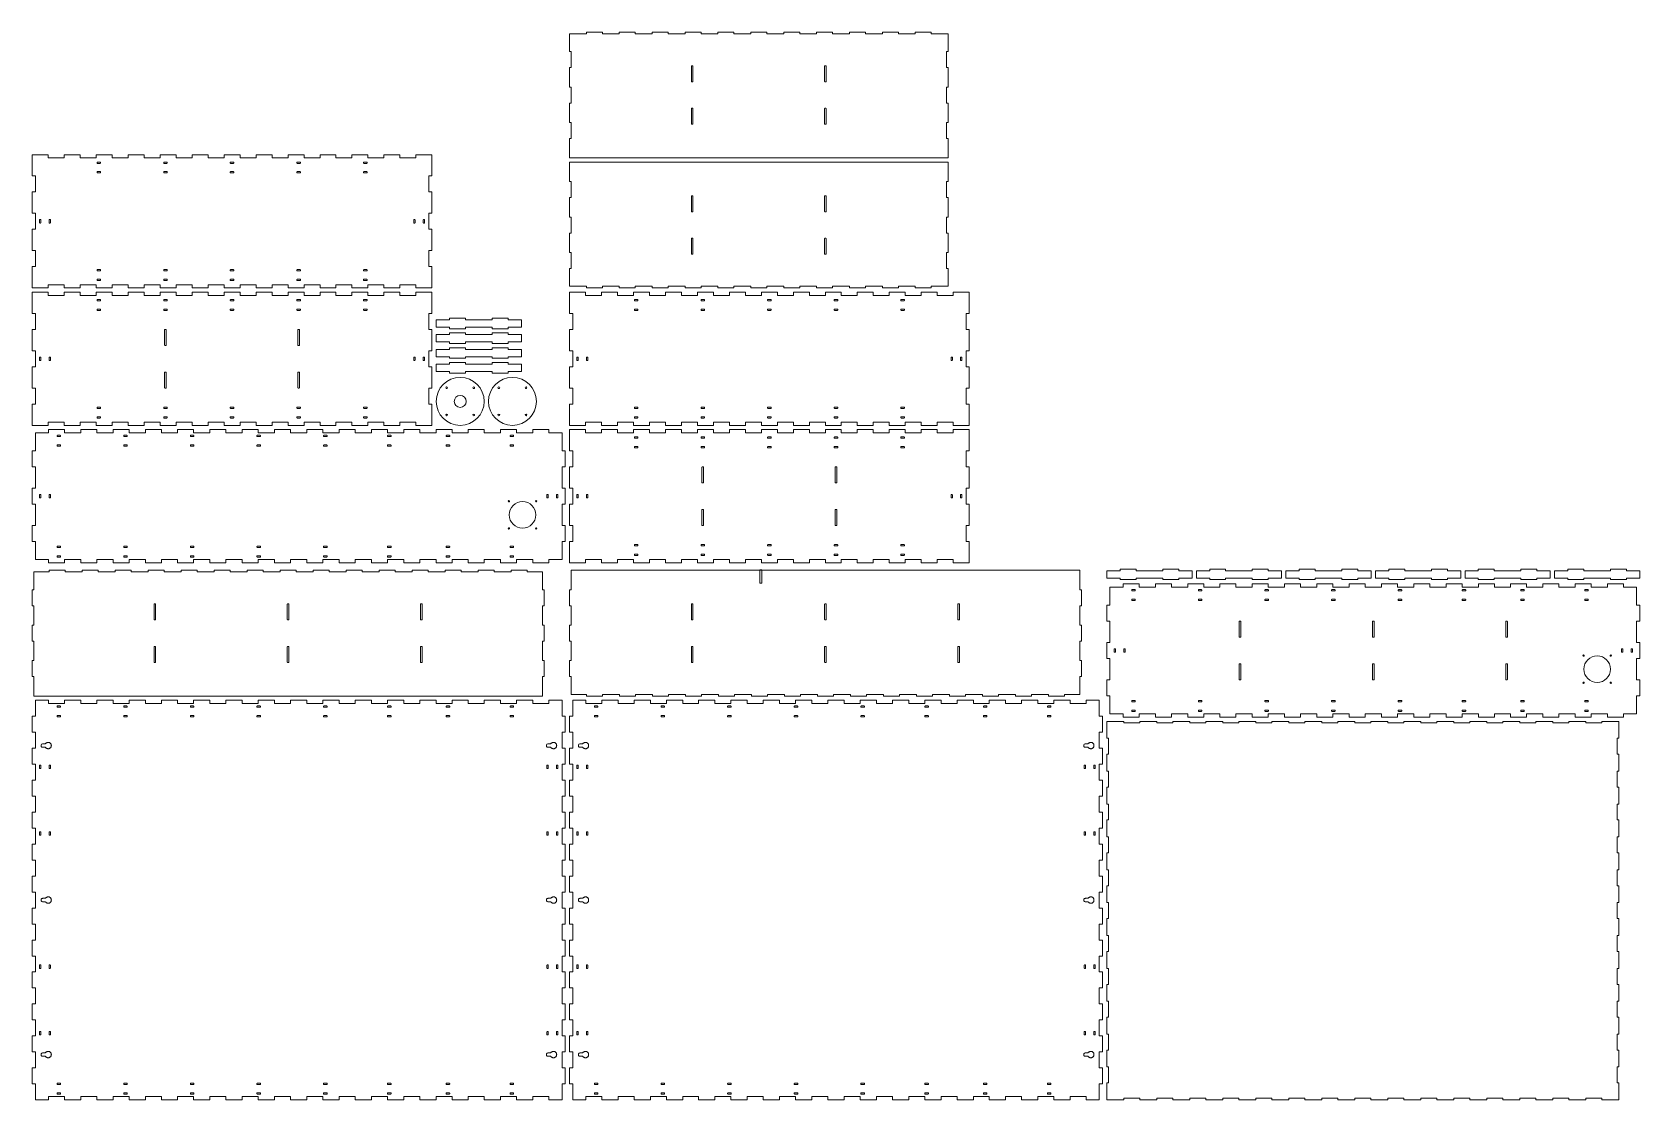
# Model space of a CAD drawing. Header units: millimetres. Extents: x 0 to 3016, y 0 to 2004.
import ezdxf

# ---------------------------------------------------------------- set-up
doc = ezdxf.new("R2010")
doc.units = ezdxf.units.MM
doc.layers.add('CORTE', color=1, linetype='Continuous', lineweight=0)

msp = doc.modelspace()

# ---------------------------------------------------------------- linework, layer by layer
at = {"layer": 'CORTE'}
for points in [[(1008, 1768), (1039.7, 1768), (1069.7, 1768), (1101.4, 1768), (1131.4, 1768), (1163.1, 1768), (1193.1, 1768), (1224.8, 1768), (1254.8, 1768), (1286.5, 1768), (1316.5, 1768), (1348.2, 1768), (1378.2, 1768), (1409.9, 1768), (1439.9, 1768), (1471.6, 1768), (1501.6, 1768), (1533.3, 1768), (1563.3, 1768), (1595, 1768), (1625, 1768), (1656.7, 1768), (1686.7, 1768), (1718.4, 1768), (1718.4, 1804.5), (1715.4, 1804.5), (1715.4, 1834.5), (1718.4, 1834.5), (1718.4, 1871), (1715.4, 1871), (1715.4, 1901), (1718.4, 1901), (1718.4, 1937.5), (1715.4, 1937.5), (1715.4, 1967.5), (1718.4, 1967.5), (1718.4, 2001), (1686.7, 2001), (1686.7, 2004), (1656.7, 2004), (1656.7, 2001), (1625, 2001), (1625, 2004), (1595, 2004), (1595, 2001), (1563.3, 2001), (1563.3, 2004), (1533.3, 2004), (1533.3, 2001), (1501.6, 2001), (1501.6, 2004), (1471.6, 2004), (1471.6, 2001), (1439.9, 2001), (1439.9, 2004), (1409.9, 2004), (1409.9, 2001), (1378.2, 2001), (1378.2, 2004), (1348.2, 2004), (1348.2, 2001), (1316.5, 2001), (1316.5, 2004), (1286.5, 2004), (1286.5, 2001), (1254.8, 2001), (1254.8, 2004), (1224.8, 2004), (1224.8, 2001), (1193.1, 2001), (1193.1, 2004), (1163.1, 2004), (1163.1, 2001), (1131.4, 2001), (1131.4, 2004), (1101.4, 2004), (1101.4, 2001), (1069.7, 2001), (1069.7, 2004), (1039.7, 2004), (1039.7, 2001), (1008, 2001), (1008, 1967.5), (1011, 1967.5), (1011, 1937.5), (1008, 1937.5), (1008, 1901), (1011, 1901), (1011, 1871), (1008, 1871), (1008, 1834.5), (1011, 1834.5), (1011, 1804.5), (1008, 1804.5), (1008, 1768)], [(1239.1, 1911), (1239.167179, 1911.003773), (1239.233513, 1911.015043), (1239.298167, 1911.03367), (1239.36033, 1911.059419), (1239.419219, 1911.091965), (1239.474094, 1911.130901), (1239.524264, 1911.175736), (1239.569099, 1911.225906), (1239.608035, 1911.280781), (1239.640581, 1911.33967), (1239.66633, 1911.401833), (1239.684957, 1911.466487), (1239.696227, 1911.532821), (1239.7, 1911.6), (1239.7, 1940.4), (1239.696227, 1940.467179), (1239.684957, 1940.533513), (1239.66633, 1940.598167), (1239.640581, 1940.66033), (1239.608035, 1940.719219), (1239.569099, 1940.774094), (1239.524264, 1940.824264), (1239.474094, 1940.869099), (1239.419219, 1940.908035), (1239.36033, 1940.940581), (1239.298167, 1940.96633), (1239.233513, 1940.984957), (1239.167179, 1940.996227), (1239.1, 1941), (1237.3, 1941), (1237.232821, 1940.996227), (1237.166487, 1940.984957), (1237.101833, 1940.96633), (1237.03967, 1940.940581), (1236.980781, 1940.908035), (1236.925906, 1940.869099), (1236.875736, 1940.824264), (1236.830901, 1940.774094), (1236.791965, 1940.719219), (1236.759419, 1940.66033), (1236.73367, 1940.598167), (1236.715043, 1940.533513), (1236.703773, 1940.467179), (1236.7, 1940.4), (1236.7, 1911.6), (1236.703773, 1911.532821), (1236.715043, 1911.466487), (1236.73367, 1911.401833), (1236.759419, 1911.33967), (1236.791965, 1911.280781), (1236.830901, 1911.225906), (1236.875736, 1911.175736), (1236.925906, 1911.130901), (1236.980781, 1911.091965), (1237.03967, 1911.059419), (1237.101833, 1911.03367), (1237.166487, 1911.015043), (1237.232821, 1911.003773), (1237.3, 1911)], [(1489.1, 1911), (1489.167179, 1911.003773), (1489.233513, 1911.015043), (1489.298167, 1911.03367), (1489.36033, 1911.059419), (1489.419219, 1911.091965), (1489.474094, 1911.130901), (1489.524264, 1911.175736), (1489.569099, 1911.225906), (1489.608035, 1911.280781), (1489.640581, 1911.33967), (1489.66633, 1911.401833), (1489.684957, 1911.466487), (1489.696227, 1911.532821), (1489.7, 1911.6), (1489.7, 1940.4), (1489.696227, 1940.467179), (1489.684957, 1940.533513), (1489.66633, 1940.598167), (1489.640581, 1940.66033), (1489.608035, 1940.719219), (1489.569099, 1940.774094), (1489.524264, 1940.824264), (1489.474094, 1940.869099), (1489.419219, 1940.908035), (1489.36033, 1940.940581), (1489.298167, 1940.96633), (1489.233513, 1940.984957), (1489.167179, 1940.996227), (1489.1, 1941), (1487.3, 1941), (1487.232821, 1940.996227), (1487.166487, 1940.984957), (1487.101833, 1940.96633), (1487.03967, 1940.940581), (1486.980781, 1940.908035), (1486.925906, 1940.869099), (1486.875736, 1940.824264), (1486.830901, 1940.774094), (1486.791965, 1940.719219), (1486.759419, 1940.66033), (1486.73367, 1940.598167), (1486.715043, 1940.533513), (1486.703773, 1940.467179), (1486.7, 1940.4), (1486.7, 1911.6), (1486.703773, 1911.532821), (1486.715043, 1911.466487), (1486.73367, 1911.401833), (1486.759419, 1911.33967), (1486.791965, 1911.280781), (1486.830901, 1911.225906), (1486.875736, 1911.175736), (1486.925906, 1911.130901), (1486.980781, 1911.091965), (1487.03967, 1911.059419), (1487.101833, 1911.03367), (1487.166487, 1911.015043), (1487.232821, 1911.003773), (1487.3, 1911)], [(1239.1, 1831), (1239.167179, 1831.003773), (1239.233513, 1831.015043), (1239.298167, 1831.03367), (1239.36033, 1831.059419), (1239.419219, 1831.091965), (1239.474094, 1831.130901), (1239.524264, 1831.175736), (1239.569099, 1831.225906), (1239.608035, 1831.280781), (1239.640581, 1831.33967), (1239.66633, 1831.401833), (1239.684957, 1831.466487), (1239.696227, 1831.532821), (1239.7, 1831.6), (1239.7, 1860.4), (1239.696227, 1860.467179), (1239.684957, 1860.533513), (1239.66633, 1860.598167), (1239.640581, 1860.66033), (1239.608035, 1860.719219), (1239.569099, 1860.774094), (1239.524264, 1860.824264), (1239.474094, 1860.869099), (1239.419219, 1860.908035), (1239.36033, 1860.940581), (1239.298167, 1860.96633), (1239.233513, 1860.984957), (1239.167179, 1860.996227), (1239.1, 1861), (1237.3, 1861), (1237.232821, 1860.996227), (1237.166487, 1860.984957), (1237.101833, 1860.96633), (1237.03967, 1860.940581), (1236.980781, 1860.908035), (1236.925906, 1860.869099), (1236.875736, 1860.824264), (1236.830901, 1860.774094), (1236.791965, 1860.719219), (1236.759419, 1860.66033), (1236.73367, 1860.598167), (1236.715043, 1860.533513), (1236.703773, 1860.467179), (1236.7, 1860.4), (1236.7, 1831.6), (1236.703773, 1831.532821), (1236.715043, 1831.466487), (1236.73367, 1831.401833), (1236.759419, 1831.33967), (1236.791965, 1831.280781), (1236.830901, 1831.225906), (1236.875736, 1831.175736), (1236.925906, 1831.130901), (1236.980781, 1831.091965), (1237.03967, 1831.059419), (1237.101833, 1831.03367), (1237.166487, 1831.015043), (1237.232821, 1831.003773), (1237.3, 1831)], [(1489.1, 1831), (1489.167179, 1831.003773), (1489.233513, 1831.015043), (1489.298167, 1831.03367), (1489.36033, 1831.059419), (1489.419219, 1831.091965), (1489.474094, 1831.130901), (1489.524264, 1831.175736), (1489.569099, 1831.225906), (1489.608035, 1831.280781), (1489.640581, 1831.33967), (1489.66633, 1831.401833), (1489.684957, 1831.466487), (1489.696227, 1831.532821), (1489.7, 1831.6), (1489.7, 1860.4), (1489.696227, 1860.467179), (1489.684957, 1860.533513), (1489.66633, 1860.598167), (1489.640581, 1860.66033), (1489.608035, 1860.719219), (1489.569099, 1860.774094), (1489.524264, 1860.824264), (1489.474094, 1860.869099), (1489.419219, 1860.908035), (1489.36033, 1860.940581), (1489.298167, 1860.96633), (1489.233513, 1860.984957), (1489.167179, 1860.996227), (1489.1, 1861), (1487.3, 1861), (1487.232821, 1860.996227), (1487.166487, 1860.984957), (1487.101833, 1860.96633), (1487.03967, 1860.940581), (1486.980781, 1860.908035), (1486.925906, 1860.869099), (1486.875736, 1860.824264), (1486.830901, 1860.774094), (1486.791965, 1860.719219), (1486.759419, 1860.66033), (1486.73367, 1860.598167), (1486.715043, 1860.533513), (1486.703773, 1860.467179), (1486.7, 1860.4), (1486.7, 1831.6), (1486.703773, 1831.532821), (1486.715043, 1831.466487), (1486.73367, 1831.401833), (1486.759419, 1831.33967), (1486.791965, 1831.280781), (1486.830901, 1831.225906), (1486.875736, 1831.175736), (1486.925906, 1831.130901), (1486.980781, 1831.091965), (1487.03967, 1831.059419), (1487.101833, 1831.03367), (1487.166487, 1831.015043), (1487.232821, 1831.003773), (1487.3, 1831)], [(0, 1524), (30, 1524), (30, 1530), (60, 1530), (60, 1524), (90, 1524), (90, 1530), (120, 1530), (120, 1524), (150, 1524), (150, 1530), (180, 1530), (180, 1524), (210, 1524), (210, 1530), (240, 1530), (240, 1524), (270, 1524), (270, 1530), (300, 1530), (300, 1524), (330, 1524), (330, 1530), (360, 1530), (360, 1524), (390, 1524), (390, 1530), (420, 1530), (420, 1524), (450, 1524), (450, 1530), (480, 1530), (480, 1524), (510, 1524), (510, 1530), (540, 1530), (540, 1524), (570, 1524), (570, 1530), (600, 1530), (600, 1524), (630, 1524), (630, 1530), (660, 1530), (660, 1524), (690, 1524), (690, 1530), (720, 1530), (720, 1524), (750, 1524), (750, 1564), (744, 1564), (744, 1594), (750, 1594), (750, 1634), (744, 1634), (744, 1664), (750, 1664), (750, 1704), (744, 1704), (744, 1734), (750, 1734), (750, 1774), (720, 1774), (720, 1768), (690, 1768), (690, 1774), (660, 1774), (660, 1768), (630, 1768), (630, 1774), (600, 1774), (600, 1768), (570, 1768), (570, 1774), (540, 1774), (540, 1768), (510, 1768), (510, 1774), (480, 1774), (480, 1768), (450, 1768), (450, 1774), (420, 1774), (420, 1768), (390, 1768), (390, 1774), (360, 1774), (360, 1768), (330, 1768), (330, 1774), (300, 1774), (300, 1768), (270, 1768), (270, 1774), (240, 1774), (240, 1768), (210, 1768), (210, 1774), (180, 1774), (180, 1768), (150, 1768), (150, 1774), (120, 1774), (120, 1768), (90, 1768), (90, 1774), (60, 1774), (60, 1768), (30, 1768), (30, 1774), (0, 1774), (0, 1734), (6, 1734), (6, 1704), (0, 1704), (0, 1664), (6, 1664), (6, 1634), (0, 1634), (0, 1594), (6, 1594), (6, 1564), (0, 1564), (0, 1524)], [(127.65, 1757.75), (127.717179, 1757.753773), (127.783513, 1757.765043), (127.848167, 1757.78367), (127.91033, 1757.809419), (127.969219, 1757.841965), (128.024094, 1757.880901), (128.074264, 1757.925736), (128.119099, 1757.975906), (128.158035, 1758.030781), (128.190581, 1758.08967), (128.21633, 1758.151833), (128.234957, 1758.216487), (128.246227, 1758.282821), (128.25, 1758.35), (128.25, 1759.65), (128.246227, 1759.717179), (128.234957, 1759.783513), (128.21633, 1759.848167), (128.190581, 1759.91033), (128.158035, 1759.969219), (128.119099, 1760.024094), (128.074264, 1760.074264), (128.024094, 1760.119099), (127.969219, 1760.158035), (127.91033, 1760.190581), (127.848167, 1760.21633), (127.783513, 1760.234957), (127.717179, 1760.246227), (127.65, 1760.25), (122.35, 1760.25), (122.282821, 1760.246227), (122.216487, 1760.234957), (122.151833, 1760.21633), (122.08967, 1760.190581), (122.030781, 1760.158035), (121.975906, 1760.119099), (121.925736, 1760.074264), (121.880901, 1760.024094), (121.841965, 1759.969219), (121.809419, 1759.91033), (121.78367, 1759.848167), (121.765043, 1759.783513), (121.753773, 1759.717179), (121.75, 1759.65), (121.75, 1758.35), (121.753773, 1758.282821), (121.765043, 1758.216487), (121.78367, 1758.151833), (121.809419, 1758.08967), (121.841965, 1758.030781), (121.880901, 1757.975906), (121.925736, 1757.925736), (121.975906, 1757.880901), (122.030781, 1757.841965), (122.08967, 1757.809419), (122.151833, 1757.78367), (122.216487, 1757.765043), (122.282821, 1757.753773), (122.35, 1757.75)], [(252.65, 1757.75), (252.717179, 1757.753773), (252.783513, 1757.765043), (252.848167, 1757.78367), (252.91033, 1757.809419), (252.969219, 1757.841965), (253.024094, 1757.880901), (253.074264, 1757.925736), (253.119099, 1757.975906), (253.158035, 1758.030781), (253.190581, 1758.08967), (253.21633, 1758.151833), (253.234957, 1758.216487), (253.246227, 1758.282821), (253.25, 1758.35), (253.25, 1759.65), (253.246227, 1759.717179), (253.234957, 1759.783513), (253.21633, 1759.848167), (253.190581, 1759.91033), (253.158035, 1759.969219), (253.119099, 1760.024094), (253.074264, 1760.074264), (253.024094, 1760.119099), (252.969219, 1760.158035), (252.91033, 1760.190581), (252.848167, 1760.21633), (252.783513, 1760.234957), (252.717179, 1760.246227), (252.65, 1760.25), (247.35, 1760.25), (247.282821, 1760.246227), (247.216487, 1760.234957), (247.151833, 1760.21633), (247.08967, 1760.190581), (247.030781, 1760.158035), (246.975906, 1760.119099), (246.925736, 1760.074264), (246.880901, 1760.024094), (246.841965, 1759.969219), (246.809419, 1759.91033), (246.78367, 1759.848167), (246.765043, 1759.783513), (246.753773, 1759.717179), (246.75, 1759.65), (246.75, 1758.35), (246.753773, 1758.282821), (246.765043, 1758.216487), (246.78367, 1758.151833), (246.809419, 1758.08967), (246.841965, 1758.030781), (246.880901, 1757.975906), (246.925736, 1757.925736), (246.975906, 1757.880901), (247.030781, 1757.841965), (247.08967, 1757.809419), (247.151833, 1757.78367), (247.216487, 1757.765043), (247.282821, 1757.753773), (247.35, 1757.75)], [(377.65, 1757.75), (377.717179, 1757.753773), (377.783513, 1757.765043), (377.848167, 1757.78367), (377.91033, 1757.809419), (377.969219, 1757.841965), (378.024094, 1757.880901), (378.074264, 1757.925736), (378.119099, 1757.975906), (378.158035, 1758.030781), (378.190581, 1758.08967), (378.21633, 1758.151833), (378.234957, 1758.216487), (378.246227, 1758.282821), (378.25, 1758.35), (378.25, 1759.65), (378.246227, 1759.717179), (378.234957, 1759.783513), (378.21633, 1759.848167), (378.190581, 1759.91033), (378.158035, 1759.969219), (378.119099, 1760.024094), (378.074264, 1760.074264), (378.024094, 1760.119099), (377.969219, 1760.158035), (377.91033, 1760.190581), (377.848167, 1760.21633), (377.783513, 1760.234957), (377.717179, 1760.246227), (377.65, 1760.25), (372.35, 1760.25), (372.282821, 1760.246227), (372.216487, 1760.234957), (372.151833, 1760.21633), (372.08967, 1760.190581), (372.030781, 1760.158035), (371.975906, 1760.119099), (371.925736, 1760.074264), (371.880901, 1760.024094), (371.841965, 1759.969219), (371.809419, 1759.91033), (371.78367, 1759.848167), (371.765043, 1759.783513), (371.753773, 1759.717179), (371.75, 1759.65), (371.75, 1758.35), (371.753773, 1758.282821), (371.765043, 1758.216487), (371.78367, 1758.151833), (371.809419, 1758.08967), (371.841965, 1758.030781), (371.880901, 1757.975906), (371.925736, 1757.925736), (371.975906, 1757.880901), (372.030781, 1757.841965), (372.08967, 1757.809419), (372.151833, 1757.78367), (372.216487, 1757.765043), (372.282821, 1757.753773), (372.35, 1757.75)], [(502.65, 1757.75), (502.717179, 1757.753773), (502.783513, 1757.765043), (502.848167, 1757.78367), (502.91033, 1757.809419), (502.969219, 1757.841965), (503.024094, 1757.880901), (503.074264, 1757.925736), (503.119099, 1757.975906), (503.158035, 1758.030781), (503.190581, 1758.08967), (503.21633, 1758.151833), (503.234957, 1758.216487), (503.246227, 1758.282821), (503.25, 1758.35), (503.25, 1759.65), (503.246227, 1759.717179), (503.234957, 1759.783513), (503.21633, 1759.848167), (503.190581, 1759.91033), (503.158035, 1759.969219), (503.119099, 1760.024094), (503.074264, 1760.074264), (503.024094, 1760.119099), (502.969219, 1760.158035), (502.91033, 1760.190581), (502.848167, 1760.21633), (502.783513, 1760.234957), (502.717179, 1760.246227), (502.65, 1760.25), (497.35, 1760.25), (497.282821, 1760.246227), (497.216487, 1760.234957), (497.151833, 1760.21633), (497.08967, 1760.190581), (497.030781, 1760.158035), (496.975906, 1760.119099), (496.925736, 1760.074264), (496.880901, 1760.024094), (496.841965, 1759.969219), (496.809419, 1759.91033), (496.78367, 1759.848167), (496.765043, 1759.783513), (496.753773, 1759.717179), (496.75, 1759.65), (496.75, 1758.35), (496.753773, 1758.282821), (496.765043, 1758.216487), (496.78367, 1758.151833), (496.809419, 1758.08967), (496.841965, 1758.030781), (496.880901, 1757.975906), (496.925736, 1757.925736), (496.975906, 1757.880901), (497.030781, 1757.841965), (497.08967, 1757.809419), (497.151833, 1757.78367), (497.216487, 1757.765043), (497.282821, 1757.753773), (497.35, 1757.75)], [(627.65, 1757.75), (627.717179, 1757.753773), (627.783513, 1757.765043), (627.848167, 1757.78367), (627.91033, 1757.809419), (627.969219, 1757.841965), (628.024094, 1757.880901), (628.074264, 1757.925736), (628.119099, 1757.975906), (628.158035, 1758.030781), (628.190581, 1758.08967), (628.21633, 1758.151833), (628.234957, 1758.216487), (628.246227, 1758.282821), (628.25, 1758.35), (628.25, 1759.65), (628.246227, 1759.717179), (628.234957, 1759.783513), (628.21633, 1759.848167), (628.190581, 1759.91033), (628.158035, 1759.969219), (628.119099, 1760.024094), (628.074264, 1760.074264), (628.024094, 1760.119099), (627.969219, 1760.158035), (627.91033, 1760.190581), (627.848167, 1760.21633), (627.783513, 1760.234957), (627.717179, 1760.246227), (627.65, 1760.25), (622.35, 1760.25), (622.282821, 1760.246227), (622.216487, 1760.234957), (622.151833, 1760.21633), (622.08967, 1760.190581), (622.030781, 1760.158035), (621.975906, 1760.119099), (621.925736, 1760.074264), (621.880901, 1760.024094), (621.841965, 1759.969219), (621.809419, 1759.91033), (621.78367, 1759.848167), (621.765043, 1759.783513), (621.753773, 1759.717179), (621.75, 1759.65), (621.75, 1758.35), (621.753773, 1758.282821), (621.765043, 1758.216487), (621.78367, 1758.151833), (621.809419, 1758.08967), (621.841965, 1758.030781), (621.880901, 1757.975906), (621.925736, 1757.925736), (621.975906, 1757.880901), (622.030781, 1757.841965), (622.08967, 1757.809419), (622.151833, 1757.78367), (622.216487, 1757.765043), (622.282821, 1757.753773), (622.35, 1757.75)], [(1008, 1527), (1039.7, 1527), (1039.7, 1524), (1069.7, 1524), (1069.7, 1527), (1101.4, 1527), (1101.4, 1524), (1131.4, 1524), (1131.4, 1527), (1163.1, 1527), (1163.1, 1524), (1193.1, 1524), (1193.1, 1527), (1224.8, 1527), (1224.8, 1524), (1254.8, 1524), (1254.8, 1527), (1286.5, 1527), (1286.5, 1524), (1316.5, 1524), (1316.5, 1527), (1348.2, 1527), (1348.2, 1524), (1378.2, 1524), (1378.2, 1527), (1409.9, 1527), (1409.9, 1524), (1439.9, 1524), (1439.9, 1527), (1471.6, 1527), (1471.6, 1524), (1501.6, 1524), (1501.6, 1527), (1533.3, 1527), (1533.3, 1524), (1563.3, 1524), (1563.3, 1527), (1595, 1527), (1595, 1524), (1625, 1524), (1625, 1527), (1656.7, 1527), (1656.7, 1524), (1686.7, 1524), (1686.7, 1527), (1718.4, 1527), (1718.4, 1560.5), (1715.4, 1560.5), (1715.4, 1590.5), (1718.4, 1590.5), (1718.4, 1627), (1715.4, 1627), (1715.4, 1657), (1718.4, 1657), (1718.4, 1693.5), (1715.4, 1693.5), (1715.4, 1723.5), (1718.4, 1723.5), (1718.4, 1760), (1686.7, 1760), (1656.7, 1760), (1625, 1760), (1595, 1760), (1563.3, 1760), (1533.3, 1760), (1501.6, 1760), (1471.6, 1760), (1439.9, 1760), (1409.9, 1760), (1378.2, 1760), (1348.2, 1760), (1316.5, 1760), (1286.5, 1760), (1254.8, 1760), (1224.8, 1760), (1193.1, 1760), (1163.1, 1760), (1131.4, 1760), (1101.4, 1760), (1069.7, 1760), (1039.7, 1760), (1008, 1760), (1008, 1723.5), (1011, 1723.5), (1011, 1693.5), (1008, 1693.5), (1008, 1657), (1011, 1657), (1011, 1627), (1008, 1627), (1008, 1590.5), (1011, 1590.5), (1011, 1560.5), (1008, 1560.5), (1008, 1527)], [(127.65, 1739.75), (127.717179, 1739.753773), (127.783513, 1739.765043), (127.848167, 1739.78367), (127.91033, 1739.809419), (127.969219, 1739.841965), (128.024094, 1739.880901), (128.074264, 1739.925736), (128.119099, 1739.975906), (128.158035, 1740.030781), (128.190581, 1740.08967), (128.21633, 1740.151833), (128.234957, 1740.216487), (128.246227, 1740.282821), (128.25, 1740.35), (128.25, 1741.65), (128.246227, 1741.717179), (128.234957, 1741.783513), (128.21633, 1741.848167), (128.190581, 1741.91033), (128.158035, 1741.969219), (128.119099, 1742.024094), (128.074264, 1742.074264), (128.024094, 1742.119099), (127.969219, 1742.158035), (127.91033, 1742.190581), (127.848167, 1742.21633), (127.783513, 1742.234957), (127.717179, 1742.246227), (127.65, 1742.25), (122.35, 1742.25), (122.282821, 1742.246227), (122.216487, 1742.234957), (122.151833, 1742.21633), (122.08967, 1742.190581), (122.030781, 1742.158035), (121.975906, 1742.119099), (121.925736, 1742.074264), (121.880901, 1742.024094), (121.841965, 1741.969219), (121.809419, 1741.91033), (121.78367, 1741.848167), (121.765043, 1741.783513), (121.753773, 1741.717179), (121.75, 1741.65), (121.75, 1740.35), (121.753773, 1740.282821), (121.765043, 1740.216487), (121.78367, 1740.151833), (121.809419, 1740.08967), (121.841965, 1740.030781), (121.880901, 1739.975906), (121.925736, 1739.925736), (121.975906, 1739.880901), (122.030781, 1739.841965), (122.08967, 1739.809419), (122.151833, 1739.78367), (122.216487, 1739.765043), (122.282821, 1739.753773), (122.35, 1739.75)], [(252.65, 1739.75), (252.717179, 1739.753773), (252.783513, 1739.765043), (252.848167, 1739.78367), (252.91033, 1739.809419), (252.969219, 1739.841965), (253.024094, 1739.880901), (253.074264, 1739.925736), (253.119099, 1739.975906), (253.158035, 1740.030781), (253.190581, 1740.08967), (253.21633, 1740.151833), (253.234957, 1740.216487), (253.246227, 1740.282821), (253.25, 1740.35), (253.25, 1741.65), (253.246227, 1741.717179), (253.234957, 1741.783513), (253.21633, 1741.848167), (253.190581, 1741.91033), (253.158035, 1741.969219), (253.119099, 1742.024094), (253.074264, 1742.074264), (253.024094, 1742.119099), (252.969219, 1742.158035), (252.91033, 1742.190581), (252.848167, 1742.21633), (252.783513, 1742.234957), (252.717179, 1742.246227), (252.65, 1742.25), (247.35, 1742.25), (247.282821, 1742.246227), (247.216487, 1742.234957), (247.151833, 1742.21633), (247.08967, 1742.190581), (247.030781, 1742.158035), (246.975906, 1742.119099), (246.925736, 1742.074264), (246.880901, 1742.024094), (246.841965, 1741.969219), (246.809419, 1741.91033), (246.78367, 1741.848167), (246.765043, 1741.783513), (246.753773, 1741.717179), (246.75, 1741.65), (246.75, 1740.35), (246.753773, 1740.282821), (246.765043, 1740.216487), (246.78367, 1740.151833), (246.809419, 1740.08967), (246.841965, 1740.030781), (246.880901, 1739.975906), (246.925736, 1739.925736), (246.975906, 1739.880901), (247.030781, 1739.841965), (247.08967, 1739.809419), (247.151833, 1739.78367), (247.216487, 1739.765043), (247.282821, 1739.753773), (247.35, 1739.75)], [(377.65, 1739.75), (377.717179, 1739.753773), (377.783513, 1739.765043), (377.848167, 1739.78367), (377.91033, 1739.809419), (377.969219, 1739.841965), (378.024094, 1739.880901), (378.074264, 1739.925736), (378.119099, 1739.975906), (378.158035, 1740.030781), (378.190581, 1740.08967), (378.21633, 1740.151833), (378.234957, 1740.216487), (378.246227, 1740.282821), (378.25, 1740.35), (378.25, 1741.65), (378.246227, 1741.717179), (378.234957, 1741.783513), (378.21633, 1741.848167), (378.190581, 1741.91033), (378.158035, 1741.969219), (378.119099, 1742.024094), (378.074264, 1742.074264), (378.024094, 1742.119099), (377.969219, 1742.158035), (377.91033, 1742.190581), (377.848167, 1742.21633), (377.783513, 1742.234957), (377.717179, 1742.246227), (377.65, 1742.25), (372.35, 1742.25), (372.282821, 1742.246227), (372.216487, 1742.234957), (372.151833, 1742.21633), (372.08967, 1742.190581), (372.030781, 1742.158035), (371.975906, 1742.119099), (371.925736, 1742.074264), (371.880901, 1742.024094), (371.841965, 1741.969219), (371.809419, 1741.91033), (371.78367, 1741.848167), (371.765043, 1741.783513), (371.753773, 1741.717179), (371.75, 1741.65), (371.75, 1740.35), (371.753773, 1740.282821), (371.765043, 1740.216487), (371.78367, 1740.151833), (371.809419, 1740.08967), (371.841965, 1740.030781), (371.880901, 1739.975906), (371.925736, 1739.925736), (371.975906, 1739.880901), (372.030781, 1739.841965), (372.08967, 1739.809419), (372.151833, 1739.78367), (372.216487, 1739.765043), (372.282821, 1739.753773), (372.35, 1739.75)], [(502.65, 1739.75), (502.717179, 1739.753773), (502.783513, 1739.765043), (502.848167, 1739.78367), (502.91033, 1739.809419), (502.969219, 1739.841965), (503.024094, 1739.880901), (503.074264, 1739.925736), (503.119099, 1739.975906), (503.158035, 1740.030781), (503.190581, 1740.08967), (503.21633, 1740.151833), (503.234957, 1740.216487), (503.246227, 1740.282821), (503.25, 1740.35), (503.25, 1741.65), (503.246227, 1741.717179), (503.234957, 1741.783513), (503.21633, 1741.848167), (503.190581, 1741.91033), (503.158035, 1741.969219), (503.119099, 1742.024094), (503.074264, 1742.074264), (503.024094, 1742.119099), (502.969219, 1742.158035), (502.91033, 1742.190581), (502.848167, 1742.21633), (502.783513, 1742.234957), (502.717179, 1742.246227), (502.65, 1742.25), (497.35, 1742.25), (497.282821, 1742.246227), (497.216487, 1742.234957), (497.151833, 1742.21633), (497.08967, 1742.190581), (497.030781, 1742.158035), (496.975906, 1742.119099), (496.925736, 1742.074264), (496.880901, 1742.024094), (496.841965, 1741.969219), (496.809419, 1741.91033), (496.78367, 1741.848167), (496.765043, 1741.783513), (496.753773, 1741.717179), (496.75, 1741.65), (496.75, 1740.35), (496.753773, 1740.282821), (496.765043, 1740.216487), (496.78367, 1740.151833), (496.809419, 1740.08967), (496.841965, 1740.030781), (496.880901, 1739.975906), (496.925736, 1739.925736), (496.975906, 1739.880901), (497.030781, 1739.841965), (497.08967, 1739.809419), (497.151833, 1739.78367), (497.216487, 1739.765043), (497.282821, 1739.753773), (497.35, 1739.75)], [(627.65, 1739.75), (627.717179, 1739.753773), (627.783513, 1739.765043), (627.848167, 1739.78367), (627.91033, 1739.809419), (627.969219, 1739.841965), (628.024094, 1739.880901), (628.074264, 1739.925736), (628.119099, 1739.975906), (628.158035, 1740.030781), (628.190581, 1740.08967), (628.21633, 1740.151833), (628.234957, 1740.216487), (628.246227, 1740.282821), (628.25, 1740.35), (628.25, 1741.65), (628.246227, 1741.717179), (628.234957, 1741.783513), (628.21633, 1741.848167), (628.190581, 1741.91033), (628.158035, 1741.969219), (628.119099, 1742.024094), (628.074264, 1742.074264), (628.024094, 1742.119099), (627.969219, 1742.158035), (627.91033, 1742.190581), (627.848167, 1742.21633), (627.783513, 1742.234957), (627.717179, 1742.246227), (627.65, 1742.25), (622.35, 1742.25), (622.282821, 1742.246227), (622.216487, 1742.234957), (622.151833, 1742.21633), (622.08967, 1742.190581), (622.030781, 1742.158035), (621.975906, 1742.119099), (621.925736, 1742.074264), (621.880901, 1742.024094), (621.841965, 1741.969219), (621.809419, 1741.91033), (621.78367, 1741.848167), (621.765043, 1741.783513), (621.753773, 1741.717179), (621.75, 1741.65), (621.75, 1740.35), (621.753773, 1740.282821), (621.765043, 1740.216487), (621.78367, 1740.151833), (621.809419, 1740.08967), (621.841965, 1740.030781), (621.880901, 1739.975906), (621.925736, 1739.925736), (621.975906, 1739.880901), (622.030781, 1739.841965), (622.08967, 1739.809419), (622.151833, 1739.78367), (622.216487, 1739.765043), (622.282821, 1739.753773), (622.35, 1739.75)], [(1239.1, 1667), (1239.167179, 1667.003773), (1239.233513, 1667.015043), (1239.298167, 1667.03367), (1239.36033, 1667.059419), (1239.419219, 1667.091965), (1239.474094, 1667.130901), (1239.524264, 1667.175736), (1239.569099, 1667.225906), (1239.608035, 1667.280781), (1239.640581, 1667.33967), (1239.66633, 1667.401833), (1239.684957, 1667.466487), (1239.696227, 1667.532821), (1239.7, 1667.6), (1239.7, 1696.4), (1239.696227, 1696.467179), (1239.684957, 1696.533513), (1239.66633, 1696.598167), (1239.640581, 1696.66033), (1239.608035, 1696.719219), (1239.569099, 1696.774094), (1239.524264, 1696.824264), (1239.474094, 1696.869099), (1239.419219, 1696.908035), (1239.36033, 1696.940581), (1239.298167, 1696.96633), (1239.233513, 1696.984957), (1239.167179, 1696.996227), (1239.1, 1697), (1237.3, 1697), (1237.232821, 1696.996227), (1237.166487, 1696.984957), (1237.101833, 1696.96633), (1237.03967, 1696.940581), (1236.980781, 1696.908035), (1236.925906, 1696.869099), (1236.875736, 1696.824264), (1236.830901, 1696.774094), (1236.791965, 1696.719219), (1236.759419, 1696.66033), (1236.73367, 1696.598167), (1236.715043, 1696.533513), (1236.703773, 1696.467179), (1236.7, 1696.4), (1236.7, 1667.6), (1236.703773, 1667.532821), (1236.715043, 1667.466487), (1236.73367, 1667.401833), (1236.759419, 1667.33967), (1236.791965, 1667.280781), (1236.830901, 1667.225906), (1236.875736, 1667.175736), (1236.925906, 1667.130901), (1236.980781, 1667.091965), (1237.03967, 1667.059419), (1237.101833, 1667.03367), (1237.166487, 1667.015043), (1237.232821, 1667.003773), (1237.3, 1667)], [(1489.1, 1667), (1489.167179, 1667.003773), (1489.233513, 1667.015043), (1489.298167, 1667.03367), (1489.36033, 1667.059419), (1489.419219, 1667.091965), (1489.474094, 1667.130901), (1489.524264, 1667.175736), (1489.569099, 1667.225906), (1489.608035, 1667.280781), (1489.640581, 1667.33967), (1489.66633, 1667.401833), (1489.684957, 1667.466487), (1489.696227, 1667.532821), (1489.7, 1667.6), (1489.7, 1696.4), (1489.696227, 1696.467179), (1489.684957, 1696.533513), (1489.66633, 1696.598167), (1489.640581, 1696.66033), (1489.608035, 1696.719219), (1489.569099, 1696.774094), (1489.524264, 1696.824264), (1489.474094, 1696.869099), (1489.419219, 1696.908035), (1489.36033, 1696.940581), (1489.298167, 1696.96633), (1489.233513, 1696.984957), (1489.167179, 1696.996227), (1489.1, 1697), (1487.3, 1697), (1487.232821, 1696.996227), (1487.166487, 1696.984957), (1487.101833, 1696.96633), (1487.03967, 1696.940581), (1486.980781, 1696.908035), (1486.925906, 1696.869099), (1486.875736, 1696.824264), (1486.830901, 1696.774094), (1486.791965, 1696.719219), (1486.759419, 1696.66033), (1486.73367, 1696.598167), (1486.715043, 1696.533513), (1486.703773, 1696.467179), (1486.7, 1696.4), (1486.7, 1667.6), (1486.703773, 1667.532821), (1486.715043, 1667.466487), (1486.73367, 1667.401833), (1486.759419, 1667.33967), (1486.791965, 1667.280781), (1486.830901, 1667.225906), (1486.875736, 1667.175736), (1486.925906, 1667.130901), (1486.980781, 1667.091965), (1487.03967, 1667.059419), (1487.101833, 1667.03367), (1487.166487, 1667.015043), (1487.232821, 1667.003773), (1487.3, 1667)], [(15.65, 1645.75), (15.717179, 1645.753773), (15.783513, 1645.765043), (15.848167, 1645.78367), (15.91033, 1645.809419), (15.969219, 1645.841965), (16.024094, 1645.880901), (16.074264, 1645.925736), (16.119099, 1645.975906), (16.158035, 1646.030781), (16.190581, 1646.08967), (16.21633, 1646.151833), (16.234957, 1646.216487), (16.246227, 1646.282821), (16.25, 1646.35), (16.25, 1651.65), (16.246227, 1651.717179), (16.234957, 1651.783513), (16.21633, 1651.848167), (16.190581, 1651.91033), (16.158035, 1651.969219), (16.119099, 1652.024094), (16.074264, 1652.074264), (16.024094, 1652.119099), (15.969219, 1652.158035), (15.91033, 1652.190581), (15.848167, 1652.21633), (15.783513, 1652.234957), (15.717179, 1652.246227), (15.65, 1652.25), (14.35, 1652.25), (14.282821, 1652.246227), (14.216487, 1652.234957), (14.151833, 1652.21633), (14.08967, 1652.190581), (14.030781, 1652.158035), (13.975906, 1652.119099), (13.925736, 1652.074264), (13.880901, 1652.024094), (13.841965, 1651.969219), (13.809419, 1651.91033), (13.78367, 1651.848167), (13.765043, 1651.783513), (13.753773, 1651.717179), (13.75, 1651.65), (13.75, 1646.35), (13.753773, 1646.282821), (13.765043, 1646.216487), (13.78367, 1646.151833), (13.809419, 1646.08967), (13.841965, 1646.030781), (13.880901, 1645.975906), (13.925736, 1645.925736), (13.975906, 1645.880901), (14.030781, 1645.841965), (14.08967, 1645.809419), (14.151833, 1645.78367), (14.216487, 1645.765043), (14.282821, 1645.753773), (14.35, 1645.75)], [(33.65, 1645.75), (33.717179, 1645.753773), (33.783513, 1645.765043), (33.848167, 1645.78367), (33.91033, 1645.809419), (33.969219, 1645.841965), (34.024094, 1645.880901), (34.074264, 1645.925736), (34.119099, 1645.975906), (34.158035, 1646.030781), (34.190581, 1646.08967), (34.21633, 1646.151833), (34.234957, 1646.216487), (34.246227, 1646.282821), (34.25, 1646.35), (34.25, 1651.65), (34.246227, 1651.717179), (34.234957, 1651.783513), (34.21633, 1651.848167), (34.190581, 1651.91033), (34.158035, 1651.969219), (34.119099, 1652.024094), (34.074264, 1652.074264), (34.024094, 1652.119099), (33.969219, 1652.158035), (33.91033, 1652.190581), (33.848167, 1652.21633), (33.783513, 1652.234957), (33.717179, 1652.246227), (33.65, 1652.25), (32.35, 1652.25), (32.282821, 1652.246227), (32.216487, 1652.234957), (32.151833, 1652.21633), (32.08967, 1652.190581), (32.030781, 1652.158035), (31.975906, 1652.119099), (31.925736, 1652.074264), (31.880901, 1652.024094), (31.841965, 1651.969219), (31.809419, 1651.91033), (31.78367, 1651.848167), (31.765043, 1651.783513), (31.753773, 1651.717179), (31.75, 1651.65), (31.75, 1646.35), (31.753773, 1646.282821), (31.765043, 1646.216487), (31.78367, 1646.151833), (31.809419, 1646.08967), (31.841965, 1646.030781), (31.880901, 1645.975906), (31.925736, 1645.925736), (31.975906, 1645.880901), (32.030781, 1645.841965), (32.08967, 1645.809419), (32.151833, 1645.78367), (32.216487, 1645.765043), (32.282821, 1645.753773), (32.35, 1645.75)], [(717.65, 1645.75), (717.717179, 1645.753773), (717.783513, 1645.765043), (717.848167, 1645.78367), (717.91033, 1645.809419), (717.969219, 1645.841965), (718.024094, 1645.880901), (718.074264, 1645.925736), (718.119099, 1645.975906), (718.158035, 1646.030781), (718.190581, 1646.08967), (718.21633, 1646.151833), (718.234957, 1646.216487), (718.246227, 1646.282821), (718.25, 1646.35), (718.25, 1651.65), (718.246227, 1651.717179), (718.234957, 1651.783513), (718.21633, 1651.848167), (718.190581, 1651.91033), (718.158035, 1651.969219), (718.119099, 1652.024094), (718.074264, 1652.074264), (718.024094, 1652.119099), (717.969219, 1652.158035), (717.91033, 1652.190581), (717.848167, 1652.21633), (717.783513, 1652.234957), (717.717179, 1652.246227), (717.65, 1652.25), (716.35, 1652.25), (716.282821, 1652.246227), (716.216487, 1652.234957), (716.151833, 1652.21633), (716.08967, 1652.190581), (716.030781, 1652.158035), (715.975906, 1652.119099), (715.925736, 1652.074264), (715.880901, 1652.024094), (715.841965, 1651.969219), (715.809419, 1651.91033), (715.78367, 1651.848167), (715.765043, 1651.783513), (715.753773, 1651.717179), (715.75, 1651.65), (715.75, 1646.35), (715.753773, 1646.282821), (715.765043, 1646.216487), (715.78367, 1646.151833), (715.809419, 1646.08967), (715.841965, 1646.030781), (715.880901, 1645.975906), (715.925736, 1645.925736), (715.975906, 1645.880901), (716.030781, 1645.841965), (716.08967, 1645.809419), (716.151833, 1645.78367), (716.216487, 1645.765043), (716.282821, 1645.753773), (716.35, 1645.75)], [(735.65, 1645.75), (735.717179, 1645.753773), (735.783513, 1645.765043), (735.848167, 1645.78367), (735.91033, 1645.809419), (735.969219, 1645.841965), (736.024094, 1645.880901), (736.074264, 1645.925736), (736.119099, 1645.975906), (736.158035, 1646.030781), (736.190581, 1646.08967), (736.21633, 1646.151833), (736.234957, 1646.216487), (736.246227, 1646.282821), (736.25, 1646.35), (736.25, 1651.65), (736.246227, 1651.717179), (736.234957, 1651.783513), (736.21633, 1651.848167), (736.190581, 1651.91033), (736.158035, 1651.969219), (736.119099, 1652.024094), (736.074264, 1652.074264), (736.024094, 1652.119099), (735.969219, 1652.158035), (735.91033, 1652.190581), (735.848167, 1652.21633), (735.783513, 1652.234957), (735.717179, 1652.246227), (735.65, 1652.25), (734.35, 1652.25), (734.282821, 1652.246227), (734.216487, 1652.234957), (734.151833, 1652.21633), (734.08967, 1652.190581), (734.030781, 1652.158035), (733.975906, 1652.119099), (733.925736, 1652.074264), (733.880901, 1652.024094), (733.841965, 1651.969219), (733.809419, 1651.91033), (733.78367, 1651.848167), (733.765043, 1651.783513), (733.753773, 1651.717179), (733.75, 1651.65), (733.75, 1646.35), (733.753773, 1646.282821), (733.765043, 1646.216487), (733.78367, 1646.151833), (733.809419, 1646.08967), (733.841965, 1646.030781), (733.880901, 1645.975906), (733.925736, 1645.925736), (733.975906, 1645.880901), (734.030781, 1645.841965), (734.08967, 1645.809419), (734.151833, 1645.78367), (734.216487, 1645.765043), (734.282821, 1645.753773), (734.35, 1645.75)], [(1239.1, 1587), (1239.167179, 1587.003773), (1239.233513, 1587.015043), (1239.298167, 1587.03367), (1239.36033, 1587.059419), (1239.419219, 1587.091965), (1239.474094, 1587.130901), (1239.524264, 1587.175736), (1239.569099, 1587.225906), (1239.608035, 1587.280781), (1239.640581, 1587.33967), (1239.66633, 1587.401833), (1239.684957, 1587.466487), (1239.696227, 1587.532821), (1239.7, 1587.6), (1239.7, 1616.4), (1239.696227, 1616.467179), (1239.684957, 1616.533513), (1239.66633, 1616.598167), (1239.640581, 1616.66033), (1239.608035, 1616.719219), (1239.569099, 1616.774094), (1239.524264, 1616.824264), (1239.474094, 1616.869099), (1239.419219, 1616.908035), (1239.36033, 1616.940581), (1239.298167, 1616.96633), (1239.233513, 1616.984957), (1239.167179, 1616.996227), (1239.1, 1617), (1237.3, 1617), (1237.232821, 1616.996227), (1237.166487, 1616.984957), (1237.101833, 1616.96633), (1237.03967, 1616.940581), (1236.980781, 1616.908035), (1236.925906, 1616.869099), (1236.875736, 1616.824264), (1236.830901, 1616.774094), (1236.791965, 1616.719219), (1236.759419, 1616.66033), (1236.73367, 1616.598167), (1236.715043, 1616.533513), (1236.703773, 1616.467179), (1236.7, 1616.4), (1236.7, 1587.6), (1236.703773, 1587.532821), (1236.715043, 1587.466487), (1236.73367, 1587.401833), (1236.759419, 1587.33967), (1236.791965, 1587.280781), (1236.830901, 1587.225906), (1236.875736, 1587.175736), (1236.925906, 1587.130901), (1236.980781, 1587.091965), (1237.03967, 1587.059419), (1237.101833, 1587.03367), (1237.166487, 1587.015043), (1237.232821, 1587.003773), (1237.3, 1587)], [(1489.1, 1587), (1489.167179, 1587.003773), (1489.233513, 1587.015043), (1489.298167, 1587.03367), (1489.36033, 1587.059419), (1489.419219, 1587.091965), (1489.474094, 1587.130901), (1489.524264, 1587.175736), (1489.569099, 1587.225906), (1489.608035, 1587.280781), (1489.640581, 1587.33967), (1489.66633, 1587.401833), (1489.684957, 1587.466487), (1489.696227, 1587.532821), (1489.7, 1587.6), (1489.7, 1616.4), (1489.696227, 1616.467179), (1489.684957, 1616.533513), (1489.66633, 1616.598167), (1489.640581, 1616.66033), (1489.608035, 1616.719219), (1489.569099, 1616.774094), (1489.524264, 1616.824264), (1489.474094, 1616.869099), (1489.419219, 1616.908035), (1489.36033, 1616.940581), (1489.298167, 1616.96633), (1489.233513, 1616.984957), (1489.167179, 1616.996227), (1489.1, 1617), (1487.3, 1617), (1487.232821, 1616.996227), (1487.166487, 1616.984957), (1487.101833, 1616.96633), (1487.03967, 1616.940581), (1486.980781, 1616.908035), (1486.925906, 1616.869099), (1486.875736, 1616.824264), (1486.830901, 1616.774094), (1486.791965, 1616.719219), (1486.759419, 1616.66033), (1486.73367, 1616.598167), (1486.715043, 1616.533513), (1486.703773, 1616.467179), (1486.7, 1616.4), (1486.7, 1587.6), (1486.703773, 1587.532821), (1486.715043, 1587.466487), (1486.73367, 1587.401833), (1486.759419, 1587.33967), (1486.791965, 1587.280781), (1486.830901, 1587.225906), (1486.875736, 1587.175736), (1486.925906, 1587.130901), (1486.980781, 1587.091965), (1487.03967, 1587.059419), (1487.101833, 1587.03367), (1487.166487, 1587.015043), (1487.232821, 1587.003773), (1487.3, 1587)], [(127.65, 1555.75), (127.717179, 1555.753773), (127.783513, 1555.765043), (127.848167, 1555.78367), (127.91033, 1555.809419), (127.969219, 1555.841965), (128.024094, 1555.880901), (128.074264, 1555.925736), (128.119099, 1555.975906), (128.158035, 1556.030781), (128.190581, 1556.08967), (128.21633, 1556.151833), (128.234957, 1556.216487), (128.246227, 1556.282821), (128.25, 1556.35), (128.25, 1557.65), (128.246227, 1557.717179), (128.234957, 1557.783513), (128.21633, 1557.848167), (128.190581, 1557.91033), (128.158035, 1557.969219), (128.119099, 1558.024094), (128.074264, 1558.074264), (128.024094, 1558.119099), (127.969219, 1558.158035), (127.91033, 1558.190581), (127.848167, 1558.21633), (127.783513, 1558.234957), (127.717179, 1558.246227), (127.65, 1558.25), (122.35, 1558.25), (122.282821, 1558.246227), (122.216487, 1558.234957), (122.151833, 1558.21633), (122.08967, 1558.190581), (122.030781, 1558.158035), (121.975906, 1558.119099), (121.925736, 1558.074264), (121.880901, 1558.024094), (121.841965, 1557.969219), (121.809419, 1557.91033), (121.78367, 1557.848167), (121.765043, 1557.783513), (121.753773, 1557.717179), (121.75, 1557.65), (121.75, 1556.35), (121.753773, 1556.282821), (121.765043, 1556.216487), (121.78367, 1556.151833), (121.809419, 1556.08967), (121.841965, 1556.030781), (121.880901, 1555.975906), (121.925736, 1555.925736), (121.975906, 1555.880901), (122.030781, 1555.841965), (122.08967, 1555.809419), (122.151833, 1555.78367), (122.216487, 1555.765043), (122.282821, 1555.753773), (122.35, 1555.75)], [(127.65, 1537.75), (127.717179, 1537.753773), (127.783513, 1537.765043), (127.848167, 1537.78367), (127.91033, 1537.809419), (127.969219, 1537.841965), (128.024094, 1537.880901), (128.074264, 1537.925736), (128.119099, 1537.975906), (128.158035, 1538.030781), (128.190581, 1538.08967), (128.21633, 1538.151833), (128.234957, 1538.216487), (128.246227, 1538.282821), (128.25, 1538.35), (128.25, 1539.65), (128.246227, 1539.717179), (128.234957, 1539.783513), (128.21633, 1539.848167), (128.190581, 1539.91033), (128.158035, 1539.969219), (128.119099, 1540.024094), (128.074264, 1540.074264), (128.024094, 1540.119099), (127.969219, 1540.158035), (127.91033, 1540.190581), (127.848167, 1540.21633), (127.783513, 1540.234957), (127.717179, 1540.246227), (127.65, 1540.25), (122.35, 1540.25), (122.282821, 1540.246227), (122.216487, 1540.234957), (122.151833, 1540.21633), (122.08967, 1540.190581), (122.030781, 1540.158035), (121.975906, 1540.119099), (121.925736, 1540.074264), (121.880901, 1540.024094), (121.841965, 1539.969219), (121.809419, 1539.91033), (121.78367, 1539.848167), (121.765043, 1539.783513), (121.753773, 1539.717179), (121.75, 1539.65), (121.75, 1538.35), (121.753773, 1538.282821), (121.765043, 1538.216487), (121.78367, 1538.151833), (121.809419, 1538.08967), (121.841965, 1538.030781), (121.880901, 1537.975906), (121.925736, 1537.925736), (121.975906, 1537.880901), (122.030781, 1537.841965), (122.08967, 1537.809419), (122.151833, 1537.78367), (122.216487, 1537.765043), (122.282821, 1537.753773), (122.35, 1537.75)], [(252.65, 1555.75), (252.717179, 1555.753773), (252.783513, 1555.765043), (252.848167, 1555.78367), (252.91033, 1555.809419), (252.969219, 1555.841965), (253.024094, 1555.880901), (253.074264, 1555.925736), (253.119099, 1555.975906), (253.158035, 1556.030781), (253.190581, 1556.08967), (253.21633, 1556.151833), (253.234957, 1556.216487), (253.246227, 1556.282821), (253.25, 1556.35), (253.25, 1557.65), (253.246227, 1557.717179), (253.234957, 1557.783513), (253.21633, 1557.848167), (253.190581, 1557.91033), (253.158035, 1557.969219), (253.119099, 1558.024094), (253.074264, 1558.074264), (253.024094, 1558.119099), (252.969219, 1558.158035), (252.91033, 1558.190581), (252.848167, 1558.21633), (252.783513, 1558.234957), (252.717179, 1558.246227), (252.65, 1558.25), (247.35, 1558.25), (247.282821, 1558.246227), (247.216487, 1558.234957), (247.151833, 1558.21633), (247.08967, 1558.190581), (247.030781, 1558.158035), (246.975906, 1558.119099), (246.925736, 1558.074264), (246.880901, 1558.024094), (246.841965, 1557.969219), (246.809419, 1557.91033), (246.78367, 1557.848167), (246.765043, 1557.783513), (246.753773, 1557.717179), (246.75, 1557.65), (246.75, 1556.35), (246.753773, 1556.282821), (246.765043, 1556.216487), (246.78367, 1556.151833), (246.809419, 1556.08967), (246.841965, 1556.030781), (246.880901, 1555.975906), (246.925736, 1555.925736), (246.975906, 1555.880901), (247.030781, 1555.841965), (247.08967, 1555.809419), (247.151833, 1555.78367), (247.216487, 1555.765043), (247.282821, 1555.753773), (247.35, 1555.75)], [(252.65, 1537.75), (252.717179, 1537.753773), (252.783513, 1537.765043), (252.848167, 1537.78367), (252.91033, 1537.809419), (252.969219, 1537.841965), (253.024094, 1537.880901), (253.074264, 1537.925736), (253.119099, 1537.975906), (253.158035, 1538.030781), (253.190581, 1538.08967), (253.21633, 1538.151833), (253.234957, 1538.216487), (253.246227, 1538.282821), (253.25, 1538.35), (253.25, 1539.65), (253.246227, 1539.717179), (253.234957, 1539.783513), (253.21633, 1539.848167), (253.190581, 1539.91033), (253.158035, 1539.969219), (253.119099, 1540.024094), (253.074264, 1540.074264), (253.024094, 1540.119099), (252.969219, 1540.158035), (252.91033, 1540.190581), (252.848167, 1540.21633), (252.783513, 1540.234957), (252.717179, 1540.246227), (252.65, 1540.25), (247.35, 1540.25), (247.282821, 1540.246227), (247.216487, 1540.234957), (247.151833, 1540.21633), (247.08967, 1540.190581), (247.030781, 1540.158035), (246.975906, 1540.119099), (246.925736, 1540.074264), (246.880901, 1540.024094), (246.841965, 1539.969219), (246.809419, 1539.91033), (246.78367, 1539.848167), (246.765043, 1539.783513), (246.753773, 1539.717179), (246.75, 1539.65), (246.75, 1538.35), (246.753773, 1538.282821), (246.765043, 1538.216487), (246.78367, 1538.151833), (246.809419, 1538.08967), (246.841965, 1538.030781), (246.880901, 1537.975906), (246.925736, 1537.925736), (246.975906, 1537.880901), (247.030781, 1537.841965), (247.08967, 1537.809419), (247.151833, 1537.78367), (247.216487, 1537.765043), (247.282821, 1537.753773), (247.35, 1537.75)], [(377.65, 1555.75), (377.717179, 1555.753773), (377.783513, 1555.765043), (377.848167, 1555.78367), (377.91033, 1555.809419), (377.969219, 1555.841965), (378.024094, 1555.880901), (378.074264, 1555.925736), (378.119099, 1555.975906), (378.158035, 1556.030781), (378.190581, 1556.08967), (378.21633, 1556.151833), (378.234957, 1556.216487), (378.246227, 1556.282821), (378.25, 1556.35), (378.25, 1557.65), (378.246227, 1557.717179), (378.234957, 1557.783513), (378.21633, 1557.848167), (378.190581, 1557.91033), (378.158035, 1557.969219), (378.119099, 1558.024094), (378.074264, 1558.074264), (378.024094, 1558.119099), (377.969219, 1558.158035), (377.91033, 1558.190581), (377.848167, 1558.21633), (377.783513, 1558.234957), (377.717179, 1558.246227), (377.65, 1558.25), (372.35, 1558.25), (372.282821, 1558.246227), (372.216487, 1558.234957), (372.151833, 1558.21633), (372.08967, 1558.190581), (372.030781, 1558.158035), (371.975906, 1558.119099), (371.925736, 1558.074264), (371.880901, 1558.024094), (371.841965, 1557.969219), (371.809419, 1557.91033), (371.78367, 1557.848167), (371.765043, 1557.783513), (371.753773, 1557.717179), (371.75, 1557.65), (371.75, 1556.35), (371.753773, 1556.282821), (371.765043, 1556.216487), (371.78367, 1556.151833), (371.809419, 1556.08967), (371.841965, 1556.030781), (371.880901, 1555.975906), (371.925736, 1555.925736), (371.975906, 1555.880901), (372.030781, 1555.841965), (372.08967, 1555.809419), (372.151833, 1555.78367), (372.216487, 1555.765043), (372.282821, 1555.753773), (372.35, 1555.75)], [(377.65, 1537.75), (377.717179, 1537.753773), (377.783513, 1537.765043), (377.848167, 1537.78367), (377.91033, 1537.809419), (377.969219, 1537.841965), (378.024094, 1537.880901), (378.074264, 1537.925736), (378.119099, 1537.975906), (378.158035, 1538.030781), (378.190581, 1538.08967), (378.21633, 1538.151833), (378.234957, 1538.216487), (378.246227, 1538.282821), (378.25, 1538.35), (378.25, 1539.65), (378.246227, 1539.717179), (378.234957, 1539.783513), (378.21633, 1539.848167), (378.190581, 1539.91033), (378.158035, 1539.969219), (378.119099, 1540.024094), (378.074264, 1540.074264), (378.024094, 1540.119099), (377.969219, 1540.158035), (377.91033, 1540.190581), (377.848167, 1540.21633), (377.783513, 1540.234957), (377.717179, 1540.246227), (377.65, 1540.25), (372.35, 1540.25), (372.282821, 1540.246227), (372.216487, 1540.234957), (372.151833, 1540.21633), (372.08967, 1540.190581), (372.030781, 1540.158035), (371.975906, 1540.119099), (371.925736, 1540.074264), (371.880901, 1540.024094), (371.841965, 1539.969219), (371.809419, 1539.91033), (371.78367, 1539.848167), (371.765043, 1539.783513), (371.753773, 1539.717179), (371.75, 1539.65), (371.75, 1538.35), (371.753773, 1538.282821), (371.765043, 1538.216487), (371.78367, 1538.151833), (371.809419, 1538.08967), (371.841965, 1538.030781), (371.880901, 1537.975906), (371.925736, 1537.925736), (371.975906, 1537.880901), (372.030781, 1537.841965), (372.08967, 1537.809419), (372.151833, 1537.78367), (372.216487, 1537.765043), (372.282821, 1537.753773), (372.35, 1537.75)], [(502.65, 1555.75), (502.717179, 1555.753773), (502.783513, 1555.765043), (502.848167, 1555.78367), (502.91033, 1555.809419), (502.969219, 1555.841965), (503.024094, 1555.880901), (503.074264, 1555.925736), (503.119099, 1555.975906), (503.158035, 1556.030781), (503.190581, 1556.08967), (503.21633, 1556.151833), (503.234957, 1556.216487), (503.246227, 1556.282821), (503.25, 1556.35), (503.25, 1557.65), (503.246227, 1557.717179), (503.234957, 1557.783513), (503.21633, 1557.848167), (503.190581, 1557.91033), (503.158035, 1557.969219), (503.119099, 1558.024094), (503.074264, 1558.074264), (503.024094, 1558.119099), (502.969219, 1558.158035), (502.91033, 1558.190581), (502.848167, 1558.21633), (502.783513, 1558.234957), (502.717179, 1558.246227), (502.65, 1558.25), (497.35, 1558.25), (497.282821, 1558.246227), (497.216487, 1558.234957), (497.151833, 1558.21633), (497.08967, 1558.190581), (497.030781, 1558.158035), (496.975906, 1558.119099), (496.925736, 1558.074264), (496.880901, 1558.024094), (496.841965, 1557.969219), (496.809419, 1557.91033), (496.78367, 1557.848167), (496.765043, 1557.783513), (496.753773, 1557.717179), (496.75, 1557.65), (496.75, 1556.35), (496.753773, 1556.282821), (496.765043, 1556.216487), (496.78367, 1556.151833), (496.809419, 1556.08967), (496.841965, 1556.030781), (496.880901, 1555.975906), (496.925736, 1555.925736), (496.975906, 1555.880901), (497.030781, 1555.841965), (497.08967, 1555.809419), (497.151833, 1555.78367), (497.216487, 1555.765043), (497.282821, 1555.753773), (497.35, 1555.75)], [(502.65, 1537.75), (502.717179, 1537.753773), (502.783513, 1537.765043), (502.848167, 1537.78367), (502.91033, 1537.809419), (502.969219, 1537.841965), (503.024094, 1537.880901), (503.074264, 1537.925736), (503.119099, 1537.975906), (503.158035, 1538.030781), (503.190581, 1538.08967), (503.21633, 1538.151833), (503.234957, 1538.216487), (503.246227, 1538.282821), (503.25, 1538.35), (503.25, 1539.65), (503.246227, 1539.717179), (503.234957, 1539.783513), (503.21633, 1539.848167), (503.190581, 1539.91033), (503.158035, 1539.969219), (503.119099, 1540.024094), (503.074264, 1540.074264), (503.024094, 1540.119099), (502.969219, 1540.158035), (502.91033, 1540.190581), (502.848167, 1540.21633), (502.783513, 1540.234957), (502.717179, 1540.246227), (502.65, 1540.25), (497.35, 1540.25), (497.282821, 1540.246227), (497.216487, 1540.234957), (497.151833, 1540.21633), (497.08967, 1540.190581), (497.030781, 1540.158035), (496.975906, 1540.119099), (496.925736, 1540.074264), (496.880901, 1540.024094), (496.841965, 1539.969219), (496.809419, 1539.91033), (496.78367, 1539.848167), (496.765043, 1539.783513), (496.753773, 1539.717179), (496.75, 1539.65), (496.75, 1538.35), (496.753773, 1538.282821), (496.765043, 1538.216487), (496.78367, 1538.151833), (496.809419, 1538.08967), (496.841965, 1538.030781), (496.880901, 1537.975906), (496.925736, 1537.925736), (496.975906, 1537.880901), (497.030781, 1537.841965), (497.08967, 1537.809419), (497.151833, 1537.78367), (497.216487, 1537.765043), (497.282821, 1537.753773), (497.35, 1537.75)], [(627.65, 1555.75), (627.717179, 1555.753773), (627.783513, 1555.765043), (627.848167, 1555.78367), (627.91033, 1555.809419), (627.969219, 1555.841965), (628.024094, 1555.880901), (628.074264, 1555.925736), (628.119099, 1555.975906), (628.158035, 1556.030781), (628.190581, 1556.08967), (628.21633, 1556.151833), (628.234957, 1556.216487), (628.246227, 1556.282821), (628.25, 1556.35), (628.25, 1557.65), (628.246227, 1557.717179), (628.234957, 1557.783513), (628.21633, 1557.848167), (628.190581, 1557.91033), (628.158035, 1557.969219), (628.119099, 1558.024094), (628.074264, 1558.074264), (628.024094, 1558.119099), (627.969219, 1558.158035), (627.91033, 1558.190581), (627.848167, 1558.21633), (627.783513, 1558.234957), (627.717179, 1558.246227), (627.65, 1558.25), (622.35, 1558.25), (622.282821, 1558.246227), (622.216487, 1558.234957), (622.151833, 1558.21633), (622.08967, 1558.190581), (622.030781, 1558.158035), (621.975906, 1558.119099), (621.925736, 1558.074264), (621.880901, 1558.024094), (621.841965, 1557.969219), (621.809419, 1557.91033), (621.78367, 1557.848167), (621.765043, 1557.783513), (621.753773, 1557.717179), (621.75, 1557.65), (621.75, 1556.35), (621.753773, 1556.282821), (621.765043, 1556.216487), (621.78367, 1556.151833), (621.809419, 1556.08967), (621.841965, 1556.030781), (621.880901, 1555.975906), (621.925736, 1555.925736), (621.975906, 1555.880901), (622.030781, 1555.841965), (622.08967, 1555.809419), (622.151833, 1555.78367), (622.216487, 1555.765043), (622.282821, 1555.753773), (622.35, 1555.75)], [(627.65, 1537.75), (627.717179, 1537.753773), (627.783513, 1537.765043), (627.848167, 1537.78367), (627.91033, 1537.809419), (627.969219, 1537.841965), (628.024094, 1537.880901), (628.074264, 1537.925736), (628.119099, 1537.975906), (628.158035, 1538.030781), (628.190581, 1538.08967), (628.21633, 1538.151833), (628.234957, 1538.216487), (628.246227, 1538.282821), (628.25, 1538.35), (628.25, 1539.65), (628.246227, 1539.717179), (628.234957, 1539.783513), (628.21633, 1539.848167), (628.190581, 1539.91033), (628.158035, 1539.969219), (628.119099, 1540.024094), (628.074264, 1540.074264), (628.024094, 1540.119099), (627.969219, 1540.158035), (627.91033, 1540.190581), (627.848167, 1540.21633), (627.783513, 1540.234957), (627.717179, 1540.246227), (627.65, 1540.25), (622.35, 1540.25), (622.282821, 1540.246227), (622.216487, 1540.234957), (622.151833, 1540.21633), (622.08967, 1540.190581), (622.030781, 1540.158035), (621.975906, 1540.119099), (621.925736, 1540.074264), (621.880901, 1540.024094), (621.841965, 1539.969219), (621.809419, 1539.91033), (621.78367, 1539.848167), (621.765043, 1539.783513), (621.753773, 1539.717179), (621.75, 1539.65), (621.75, 1538.35), (621.753773, 1538.282821), (621.765043, 1538.216487), (621.78367, 1538.151833), (621.809419, 1538.08967), (621.841965, 1538.030781), (621.880901, 1537.975906), (621.925736, 1537.925736), (621.975906, 1537.880901), (622.030781, 1537.841965), (622.08967, 1537.809419), (622.151833, 1537.78367), (622.216487, 1537.765043), (622.282821, 1537.753773), (622.35, 1537.75)], [(0, 1266), (30, 1266), (30, 1272), (60, 1272), (60, 1266), (90, 1266), (90, 1272), (120, 1272), (120, 1266), (150, 1266), (150, 1272), (180, 1272), (180, 1266), (210, 1266), (210, 1272), (240, 1272), (240, 1266), (270, 1266), (270, 1272), (300, 1272), (300, 1266), (330, 1266), (330, 1272), (360, 1272), (360, 1266), (390, 1266), (390, 1272), (420, 1272), (420, 1266), (450, 1266), (450, 1272), (480, 1272), (480, 1266), (510, 1266), (510, 1272), (540, 1272), (540, 1266), (570, 1266), (570, 1272), (600, 1272), (600, 1266), (630, 1266), (630, 1272), (660, 1272), (660, 1266), (690, 1266), (690, 1272), (720, 1272), (720, 1266), (750, 1266), (750, 1306), (744, 1306), (744, 1336), (750, 1336), (750, 1376), (744, 1376), (744, 1406), (750, 1406), (750, 1446), (744, 1446), (744, 1476), (750, 1476), (750, 1516), (720, 1516), (720, 1510), (690, 1510), (690, 1516), (660, 1516), (660, 1510), (630, 1510), (630, 1516), (600, 1516), (600, 1510), (570, 1510), (570, 1516), (540, 1516), (540, 1510), (510, 1510), (510, 1516), (480, 1516), (480, 1510), (450, 1510), (450, 1516), (420, 1516), (420, 1510), (390, 1510), (390, 1516), (360, 1516), (360, 1510), (330, 1510), (330, 1516), (300, 1516), (300, 1510), (270, 1510), (270, 1516), (240, 1516), (240, 1510), (210, 1510), (210, 1516), (180, 1516), (180, 1510), (150, 1510), (150, 1516), (120, 1516), (120, 1510), (90, 1510), (90, 1516), (60, 1516), (60, 1510), (30, 1510), (30, 1516), (0, 1516), (0, 1476), (6, 1476), (6, 1446), (0, 1446), (0, 1406), (6, 1406), (6, 1376), (0, 1376), (0, 1336), (6, 1336), (6, 1306), (0, 1306), (0, 1266)], [(1008, 1266), (1038, 1266), (1038, 1272), (1068, 1272), (1068, 1266), (1098, 1266), (1098, 1272), (1128, 1272), (1128, 1266), (1158, 1266), (1158, 1272), (1188, 1272), (1188, 1266), (1218, 1266), (1218, 1272), (1248, 1272), (1248, 1266), (1278, 1266), (1278, 1272), (1308, 1272), (1308, 1266), (1338, 1266), (1338, 1272), (1368, 1272), (1368, 1266), (1398, 1266), (1398, 1272), (1428, 1272), (1428, 1266), (1458, 1266), (1458, 1272), (1488, 1272), (1488, 1266), (1518, 1266), (1518, 1272), (1548, 1272), (1548, 1266), (1578, 1266), (1578, 1272), (1608, 1272), (1608, 1266), (1638, 1266), (1638, 1272), (1668, 1272), (1668, 1266), (1698, 1266), (1698, 1272), (1728, 1272), (1728, 1266), (1758, 1266), (1758, 1306), (1752, 1306), (1752, 1336), (1758, 1336), (1758, 1376), (1752, 1376), (1752, 1406), (1758, 1406), (1758, 1446), (1752, 1446), (1752, 1476), (1758, 1476), (1758, 1516), (1728, 1516), (1728, 1510), (1698, 1510), (1698, 1516), (1668, 1516), (1668, 1510), (1638, 1510), (1638, 1516), (1608, 1516), (1608, 1510), (1578, 1510), (1578, 1516), (1548, 1516), (1548, 1510), (1518, 1510), (1518, 1516), (1488, 1516), (1488, 1510), (1458, 1510), (1458, 1516), (1428, 1516), (1428, 1510), (1398, 1510), (1398, 1516), (1368, 1516), (1368, 1510), (1338, 1510), (1338, 1516), (1308, 1516), (1308, 1510), (1278, 1510), (1278, 1516), (1248, 1516), (1248, 1510), (1218, 1510), (1218, 1516), (1188, 1516), (1188, 1510), (1158, 1510), (1158, 1516), (1128, 1516), (1128, 1510), (1098, 1510), (1098, 1516), (1068, 1516), (1068, 1510), (1038, 1510), (1038, 1516), (1008, 1516), (1008, 1476), (1014, 1476), (1014, 1446), (1008, 1446), (1008, 1406), (1014, 1406), (1014, 1376), (1008, 1376), (1008, 1336), (1014, 1336), (1014, 1306), (1008, 1306), (1008, 1266)], [(127.65, 1499.75), (127.717179, 1499.753773), (127.783513, 1499.765043), (127.848167, 1499.78367), (127.91033, 1499.809419), (127.969219, 1499.841965), (128.024094, 1499.880901), (128.074264, 1499.925736), (128.119099, 1499.975906), (128.158035, 1500.030781), (128.190581, 1500.08967), (128.21633, 1500.151833), (128.234957, 1500.216487), (128.246227, 1500.282821), (128.25, 1500.35), (128.25, 1501.65), (128.246227, 1501.717179), (128.234957, 1501.783513), (128.21633, 1501.848167), (128.190581, 1501.91033), (128.158035, 1501.969219), (128.119099, 1502.024094), (128.074264, 1502.074264), (128.024094, 1502.119099), (127.969219, 1502.158035), (127.91033, 1502.190581), (127.848167, 1502.21633), (127.783513, 1502.234957), (127.717179, 1502.246227), (127.65, 1502.25), (122.35, 1502.25), (122.282821, 1502.246227), (122.216487, 1502.234957), (122.151833, 1502.21633), (122.08967, 1502.190581), (122.030781, 1502.158035), (121.975906, 1502.119099), (121.925736, 1502.074264), (121.880901, 1502.024094), (121.841965, 1501.969219), (121.809419, 1501.91033), (121.78367, 1501.848167), (121.765043, 1501.783513), (121.753773, 1501.717179), (121.75, 1501.65), (121.75, 1500.35), (121.753773, 1500.282821), (121.765043, 1500.216487), (121.78367, 1500.151833), (121.809419, 1500.08967), (121.841965, 1500.030781), (121.880901, 1499.975906), (121.925736, 1499.925736), (121.975906, 1499.880901), (122.030781, 1499.841965), (122.08967, 1499.809419), (122.151833, 1499.78367), (122.216487, 1499.765043), (122.282821, 1499.753773), (122.35, 1499.75)], [(127.65, 1481.75), (127.717179, 1481.753773), (127.783513, 1481.765043), (127.848167, 1481.78367), (127.91033, 1481.809419), (127.969219, 1481.841965), (128.024094, 1481.880901), (128.074264, 1481.925736), (128.119099, 1481.975906), (128.158035, 1482.030781), (128.190581, 1482.08967), (128.21633, 1482.151833), (128.234957, 1482.216487), (128.246227, 1482.282821), (128.25, 1482.35), (128.25, 1483.65), (128.246227, 1483.717179), (128.234957, 1483.783513), (128.21633, 1483.848167), (128.190581, 1483.91033), (128.158035, 1483.969219), (128.119099, 1484.024094), (128.074264, 1484.074264), (128.024094, 1484.119099), (127.969219, 1484.158035), (127.91033, 1484.190581), (127.848167, 1484.21633), (127.783513, 1484.234957), (127.717179, 1484.246227), (127.65, 1484.25), (122.35, 1484.25), (122.282821, 1484.246227), (122.216487, 1484.234957), (122.151833, 1484.21633), (122.08967, 1484.190581), (122.030781, 1484.158035), (121.975906, 1484.119099), (121.925736, 1484.074264), (121.880901, 1484.024094), (121.841965, 1483.969219), (121.809419, 1483.91033), (121.78367, 1483.848167), (121.765043, 1483.783513), (121.753773, 1483.717179), (121.75, 1483.65), (121.75, 1482.35), (121.753773, 1482.282821), (121.765043, 1482.216487), (121.78367, 1482.151833), (121.809419, 1482.08967), (121.841965, 1482.030781), (121.880901, 1481.975906), (121.925736, 1481.925736), (121.975906, 1481.880901), (122.030781, 1481.841965), (122.08967, 1481.809419), (122.151833, 1481.78367), (122.216487, 1481.765043), (122.282821, 1481.753773), (122.35, 1481.75)], [(252.65, 1499.75), (252.717179, 1499.753773), (252.783513, 1499.765043), (252.848167, 1499.78367), (252.91033, 1499.809419), (252.969219, 1499.841965), (253.024094, 1499.880901), (253.074264, 1499.925736), (253.119099, 1499.975906), (253.158035, 1500.030781), (253.190581, 1500.08967), (253.21633, 1500.151833), (253.234957, 1500.216487), (253.246227, 1500.282821), (253.25, 1500.35), (253.25, 1501.65), (253.246227, 1501.717179), (253.234957, 1501.783513), (253.21633, 1501.848167), (253.190581, 1501.91033), (253.158035, 1501.969219), (253.119099, 1502.024094), (253.074264, 1502.074264), (253.024094, 1502.119099), (252.969219, 1502.158035), (252.91033, 1502.190581), (252.848167, 1502.21633), (252.783513, 1502.234957), (252.717179, 1502.246227), (252.65, 1502.25), (247.35, 1502.25), (247.282821, 1502.246227), (247.216487, 1502.234957), (247.151833, 1502.21633), (247.08967, 1502.190581), (247.030781, 1502.158035), (246.975906, 1502.119099), (246.925736, 1502.074264), (246.880901, 1502.024094), (246.841965, 1501.969219), (246.809419, 1501.91033), (246.78367, 1501.848167), (246.765043, 1501.783513), (246.753773, 1501.717179), (246.75, 1501.65), (246.75, 1500.35), (246.753773, 1500.282821), (246.765043, 1500.216487), (246.78367, 1500.151833), (246.809419, 1500.08967), (246.841965, 1500.030781), (246.880901, 1499.975906), (246.925736, 1499.925736), (246.975906, 1499.880901), (247.030781, 1499.841965), (247.08967, 1499.809419), (247.151833, 1499.78367), (247.216487, 1499.765043), (247.282821, 1499.753773), (247.35, 1499.75)], [(252.65, 1481.75), (252.717179, 1481.753773), (252.783513, 1481.765043), (252.848167, 1481.78367), (252.91033, 1481.809419), (252.969219, 1481.841965), (253.024094, 1481.880901), (253.074264, 1481.925736), (253.119099, 1481.975906), (253.158035, 1482.030781), (253.190581, 1482.08967), (253.21633, 1482.151833), (253.234957, 1482.216487), (253.246227, 1482.282821), (253.25, 1482.35), (253.25, 1483.65), (253.246227, 1483.717179), (253.234957, 1483.783513), (253.21633, 1483.848167), (253.190581, 1483.91033), (253.158035, 1483.969219), (253.119099, 1484.024094), (253.074264, 1484.074264), (253.024094, 1484.119099), (252.969219, 1484.158035), (252.91033, 1484.190581), (252.848167, 1484.21633), (252.783513, 1484.234957), (252.717179, 1484.246227), (252.65, 1484.25), (247.35, 1484.25), (247.282821, 1484.246227), (247.216487, 1484.234957), (247.151833, 1484.21633), (247.08967, 1484.190581), (247.030781, 1484.158035), (246.975906, 1484.119099), (246.925736, 1484.074264), (246.880901, 1484.024094), (246.841965, 1483.969219), (246.809419, 1483.91033), (246.78367, 1483.848167), (246.765043, 1483.783513), (246.753773, 1483.717179), (246.75, 1483.65), (246.75, 1482.35), (246.753773, 1482.282821), (246.765043, 1482.216487), (246.78367, 1482.151833), (246.809419, 1482.08967), (246.841965, 1482.030781), (246.880901, 1481.975906), (246.925736, 1481.925736), (246.975906, 1481.880901), (247.030781, 1481.841965), (247.08967, 1481.809419), (247.151833, 1481.78367), (247.216487, 1481.765043), (247.282821, 1481.753773), (247.35, 1481.75)], [(377.65, 1499.75), (377.717179, 1499.753773), (377.783513, 1499.765043), (377.848167, 1499.78367), (377.91033, 1499.809419), (377.969219, 1499.841965), (378.024094, 1499.880901), (378.074264, 1499.925736), (378.119099, 1499.975906), (378.158035, 1500.030781), (378.190581, 1500.08967), (378.21633, 1500.151833), (378.234957, 1500.216487), (378.246227, 1500.282821), (378.25, 1500.35), (378.25, 1501.65), (378.246227, 1501.717179), (378.234957, 1501.783513), (378.21633, 1501.848167), (378.190581, 1501.91033), (378.158035, 1501.969219), (378.119099, 1502.024094), (378.074264, 1502.074264), (378.024094, 1502.119099), (377.969219, 1502.158035), (377.91033, 1502.190581), (377.848167, 1502.21633), (377.783513, 1502.234957), (377.717179, 1502.246227), (377.65, 1502.25), (372.35, 1502.25), (372.282821, 1502.246227), (372.216487, 1502.234957), (372.151833, 1502.21633), (372.08967, 1502.190581), (372.030781, 1502.158035), (371.975906, 1502.119099), (371.925736, 1502.074264), (371.880901, 1502.024094), (371.841965, 1501.969219), (371.809419, 1501.91033), (371.78367, 1501.848167), (371.765043, 1501.783513), (371.753773, 1501.717179), (371.75, 1501.65), (371.75, 1500.35), (371.753773, 1500.282821), (371.765043, 1500.216487), (371.78367, 1500.151833), (371.809419, 1500.08967), (371.841965, 1500.030781), (371.880901, 1499.975906), (371.925736, 1499.925736), (371.975906, 1499.880901), (372.030781, 1499.841965), (372.08967, 1499.809419), (372.151833, 1499.78367), (372.216487, 1499.765043), (372.282821, 1499.753773), (372.35, 1499.75)], [(377.65, 1481.75), (377.717179, 1481.753773), (377.783513, 1481.765043), (377.848167, 1481.78367), (377.91033, 1481.809419), (377.969219, 1481.841965), (378.024094, 1481.880901), (378.074264, 1481.925736), (378.119099, 1481.975906), (378.158035, 1482.030781), (378.190581, 1482.08967), (378.21633, 1482.151833), (378.234957, 1482.216487), (378.246227, 1482.282821), (378.25, 1482.35), (378.25, 1483.65), (378.246227, 1483.717179), (378.234957, 1483.783513), (378.21633, 1483.848167), (378.190581, 1483.91033), (378.158035, 1483.969219), (378.119099, 1484.024094), (378.074264, 1484.074264), (378.024094, 1484.119099), (377.969219, 1484.158035), (377.91033, 1484.190581), (377.848167, 1484.21633), (377.783513, 1484.234957), (377.717179, 1484.246227), (377.65, 1484.25), (372.35, 1484.25), (372.282821, 1484.246227), (372.216487, 1484.234957), (372.151833, 1484.21633), (372.08967, 1484.190581), (372.030781, 1484.158035), (371.975906, 1484.119099), (371.925736, 1484.074264), (371.880901, 1484.024094), (371.841965, 1483.969219), (371.809419, 1483.91033), (371.78367, 1483.848167), (371.765043, 1483.783513), (371.753773, 1483.717179), (371.75, 1483.65), (371.75, 1482.35), (371.753773, 1482.282821), (371.765043, 1482.216487), (371.78367, 1482.151833), (371.809419, 1482.08967), (371.841965, 1482.030781), (371.880901, 1481.975906), (371.925736, 1481.925736), (371.975906, 1481.880901), (372.030781, 1481.841965), (372.08967, 1481.809419), (372.151833, 1481.78367), (372.216487, 1481.765043), (372.282821, 1481.753773), (372.35, 1481.75)], [(502.65, 1499.75), (502.717179, 1499.753773), (502.783513, 1499.765043), (502.848167, 1499.78367), (502.91033, 1499.809419), (502.969219, 1499.841965), (503.024094, 1499.880901), (503.074264, 1499.925736), (503.119099, 1499.975906), (503.158035, 1500.030781), (503.190581, 1500.08967), (503.21633, 1500.151833), (503.234957, 1500.216487), (503.246227, 1500.282821), (503.25, 1500.35), (503.25, 1501.65), (503.246227, 1501.717179), (503.234957, 1501.783513), (503.21633, 1501.848167), (503.190581, 1501.91033), (503.158035, 1501.969219), (503.119099, 1502.024094), (503.074264, 1502.074264), (503.024094, 1502.119099), (502.969219, 1502.158035), (502.91033, 1502.190581), (502.848167, 1502.21633), (502.783513, 1502.234957), (502.717179, 1502.246227), (502.65, 1502.25), (497.35, 1502.25), (497.282821, 1502.246227), (497.216487, 1502.234957), (497.151833, 1502.21633), (497.08967, 1502.190581), (497.030781, 1502.158035), (496.975906, 1502.119099), (496.925736, 1502.074264), (496.880901, 1502.024094), (496.841965, 1501.969219), (496.809419, 1501.91033), (496.78367, 1501.848167), (496.765043, 1501.783513), (496.753773, 1501.717179), (496.75, 1501.65), (496.75, 1500.35), (496.753773, 1500.282821), (496.765043, 1500.216487), (496.78367, 1500.151833), (496.809419, 1500.08967), (496.841965, 1500.030781), (496.880901, 1499.975906), (496.925736, 1499.925736), (496.975906, 1499.880901), (497.030781, 1499.841965), (497.08967, 1499.809419), (497.151833, 1499.78367), (497.216487, 1499.765043), (497.282821, 1499.753773), (497.35, 1499.75)], [(502.65, 1481.75), (502.717179, 1481.753773), (502.783513, 1481.765043), (502.848167, 1481.78367), (502.91033, 1481.809419), (502.969219, 1481.841965), (503.024094, 1481.880901), (503.074264, 1481.925736), (503.119099, 1481.975906), (503.158035, 1482.030781), (503.190581, 1482.08967), (503.21633, 1482.151833), (503.234957, 1482.216487), (503.246227, 1482.282821), (503.25, 1482.35), (503.25, 1483.65), (503.246227, 1483.717179), (503.234957, 1483.783513), (503.21633, 1483.848167), (503.190581, 1483.91033), (503.158035, 1483.969219), (503.119099, 1484.024094), (503.074264, 1484.074264), (503.024094, 1484.119099), (502.969219, 1484.158035), (502.91033, 1484.190581), (502.848167, 1484.21633), (502.783513, 1484.234957), (502.717179, 1484.246227), (502.65, 1484.25), (497.35, 1484.25), (497.282821, 1484.246227), (497.216487, 1484.234957), (497.151833, 1484.21633), (497.08967, 1484.190581), (497.030781, 1484.158035), (496.975906, 1484.119099), (496.925736, 1484.074264), (496.880901, 1484.024094), (496.841965, 1483.969219), (496.809419, 1483.91033), (496.78367, 1483.848167), (496.765043, 1483.783513), (496.753773, 1483.717179), (496.75, 1483.65), (496.75, 1482.35), (496.753773, 1482.282821), (496.765043, 1482.216487), (496.78367, 1482.151833), (496.809419, 1482.08967), (496.841965, 1482.030781), (496.880901, 1481.975906), (496.925736, 1481.925736), (496.975906, 1481.880901), (497.030781, 1481.841965), (497.08967, 1481.809419), (497.151833, 1481.78367), (497.216487, 1481.765043), (497.282821, 1481.753773), (497.35, 1481.75)], [(627.65, 1499.75), (627.717179, 1499.753773), (627.783513, 1499.765043), (627.848167, 1499.78367), (627.91033, 1499.809419), (627.969219, 1499.841965), (628.024094, 1499.880901), (628.074264, 1499.925736), (628.119099, 1499.975906), (628.158035, 1500.030781), (628.190581, 1500.08967), (628.21633, 1500.151833), (628.234957, 1500.216487), (628.246227, 1500.282821), (628.25, 1500.35), (628.25, 1501.65), (628.246227, 1501.717179), (628.234957, 1501.783513), (628.21633, 1501.848167), (628.190581, 1501.91033), (628.158035, 1501.969219), (628.119099, 1502.024094), (628.074264, 1502.074264), (628.024094, 1502.119099), (627.969219, 1502.158035), (627.91033, 1502.190581), (627.848167, 1502.21633), (627.783513, 1502.234957), (627.717179, 1502.246227), (627.65, 1502.25), (622.35, 1502.25), (622.282821, 1502.246227), (622.216487, 1502.234957), (622.151833, 1502.21633), (622.08967, 1502.190581), (622.030781, 1502.158035), (621.975906, 1502.119099), (621.925736, 1502.074264), (621.880901, 1502.024094), (621.841965, 1501.969219), (621.809419, 1501.91033), (621.78367, 1501.848167), (621.765043, 1501.783513), (621.753773, 1501.717179), (621.75, 1501.65), (621.75, 1500.35), (621.753773, 1500.282821), (621.765043, 1500.216487), (621.78367, 1500.151833), (621.809419, 1500.08967), (621.841965, 1500.030781), (621.880901, 1499.975906), (621.925736, 1499.925736), (621.975906, 1499.880901), (622.030781, 1499.841965), (622.08967, 1499.809419), (622.151833, 1499.78367), (622.216487, 1499.765043), (622.282821, 1499.753773), (622.35, 1499.75)], [(627.65, 1481.75), (627.717179, 1481.753773), (627.783513, 1481.765043), (627.848167, 1481.78367), (627.91033, 1481.809419), (627.969219, 1481.841965), (628.024094, 1481.880901), (628.074264, 1481.925736), (628.119099, 1481.975906), (628.158035, 1482.030781), (628.190581, 1482.08967), (628.21633, 1482.151833), (628.234957, 1482.216487), (628.246227, 1482.282821), (628.25, 1482.35), (628.25, 1483.65), (628.246227, 1483.717179), (628.234957, 1483.783513), (628.21633, 1483.848167), (628.190581, 1483.91033), (628.158035, 1483.969219), (628.119099, 1484.024094), (628.074264, 1484.074264), (628.024094, 1484.119099), (627.969219, 1484.158035), (627.91033, 1484.190581), (627.848167, 1484.21633), (627.783513, 1484.234957), (627.717179, 1484.246227), (627.65, 1484.25), (622.35, 1484.25), (622.282821, 1484.246227), (622.216487, 1484.234957), (622.151833, 1484.21633), (622.08967, 1484.190581), (622.030781, 1484.158035), (621.975906, 1484.119099), (621.925736, 1484.074264), (621.880901, 1484.024094), (621.841965, 1483.969219), (621.809419, 1483.91033), (621.78367, 1483.848167), (621.765043, 1483.783513), (621.753773, 1483.717179), (621.75, 1483.65), (621.75, 1482.35), (621.753773, 1482.282821), (621.765043, 1482.216487), (621.78367, 1482.151833), (621.809419, 1482.08967), (621.841965, 1482.030781), (621.880901, 1481.975906), (621.925736, 1481.925736), (621.975906, 1481.880901), (622.030781, 1481.841965), (622.08967, 1481.809419), (622.151833, 1481.78367), (622.216487, 1481.765043), (622.282821, 1481.753773), (622.35, 1481.75)], [(1135.65, 1499.75), (1135.717179, 1499.753773), (1135.783513, 1499.765043), (1135.848167, 1499.78367), (1135.91033, 1499.809419), (1135.969219, 1499.841965), (1136.024094, 1499.880901), (1136.074264, 1499.925736), (1136.119099, 1499.975906), (1136.158035, 1500.030781), (1136.190581, 1500.08967), (1136.21633, 1500.151833), (1136.234957, 1500.216487), (1136.246227, 1500.282821), (1136.25, 1500.35), (1136.25, 1501.65), (1136.246227, 1501.717179), (1136.234957, 1501.783513), (1136.21633, 1501.848167), (1136.190581, 1501.91033), (1136.158035, 1501.969219), (1136.119099, 1502.024094), (1136.074264, 1502.074264), (1136.024094, 1502.119099), (1135.969219, 1502.158035), (1135.91033, 1502.190581), (1135.848167, 1502.21633), (1135.783513, 1502.234957), (1135.717179, 1502.246227), (1135.65, 1502.25), (1130.35, 1502.25), (1130.282821, 1502.246227), (1130.216487, 1502.234957), (1130.151833, 1502.21633), (1130.08967, 1502.190581), (1130.030781, 1502.158035), (1129.975906, 1502.119099), (1129.925736, 1502.074264), (1129.880901, 1502.024094), (1129.841965, 1501.969219), (1129.809419, 1501.91033), (1129.78367, 1501.848167), (1129.765043, 1501.783513), (1129.753773, 1501.717179), (1129.75, 1501.65), (1129.75, 1500.35), (1129.753773, 1500.282821), (1129.765043, 1500.216487), (1129.78367, 1500.151833), (1129.809419, 1500.08967), (1129.841965, 1500.030781), (1129.880901, 1499.975906), (1129.925736, 1499.925736), (1129.975906, 1499.880901), (1130.030781, 1499.841965), (1130.08967, 1499.809419), (1130.151833, 1499.78367), (1130.216487, 1499.765043), (1130.282821, 1499.753773), (1130.35, 1499.75)], [(1135.65, 1481.75), (1135.717179, 1481.753773), (1135.783513, 1481.765043), (1135.848167, 1481.78367), (1135.91033, 1481.809419), (1135.969219, 1481.841965), (1136.024094, 1481.880901), (1136.074264, 1481.925736), (1136.119099, 1481.975906), (1136.158035, 1482.030781), (1136.190581, 1482.08967), (1136.21633, 1482.151833), (1136.234957, 1482.216487), (1136.246227, 1482.282821), (1136.25, 1482.35), (1136.25, 1483.65), (1136.246227, 1483.717179), (1136.234957, 1483.783513), (1136.21633, 1483.848167), (1136.190581, 1483.91033), (1136.158035, 1483.969219), (1136.119099, 1484.024094), (1136.074264, 1484.074264), (1136.024094, 1484.119099), (1135.969219, 1484.158035), (1135.91033, 1484.190581), (1135.848167, 1484.21633), (1135.783513, 1484.234957), (1135.717179, 1484.246227), (1135.65, 1484.25), (1130.35, 1484.25), (1130.282821, 1484.246227), (1130.216487, 1484.234957), (1130.151833, 1484.21633), (1130.08967, 1484.190581), (1130.030781, 1484.158035), (1129.975906, 1484.119099), (1129.925736, 1484.074264), (1129.880901, 1484.024094), (1129.841965, 1483.969219), (1129.809419, 1483.91033), (1129.78367, 1483.848167), (1129.765043, 1483.783513), (1129.753773, 1483.717179), (1129.75, 1483.65), (1129.75, 1482.35), (1129.753773, 1482.282821), (1129.765043, 1482.216487), (1129.78367, 1482.151833), (1129.809419, 1482.08967), (1129.841965, 1482.030781), (1129.880901, 1481.975906), (1129.925736, 1481.925736), (1129.975906, 1481.880901), (1130.030781, 1481.841965), (1130.08967, 1481.809419), (1130.151833, 1481.78367), (1130.216487, 1481.765043), (1130.282821, 1481.753773), (1130.35, 1481.75)], [(1260.65, 1499.75), (1260.717179, 1499.753773), (1260.783513, 1499.765043), (1260.848167, 1499.78367), (1260.91033, 1499.809419), (1260.969219, 1499.841965), (1261.024094, 1499.880901), (1261.074264, 1499.925736), (1261.119099, 1499.975906), (1261.158035, 1500.030781), (1261.190581, 1500.08967), (1261.21633, 1500.151833), (1261.234957, 1500.216487), (1261.246227, 1500.282821), (1261.25, 1500.35), (1261.25, 1501.65), (1261.246227, 1501.717179), (1261.234957, 1501.783513), (1261.21633, 1501.848167), (1261.190581, 1501.91033), (1261.158035, 1501.969219), (1261.119099, 1502.024094), (1261.074264, 1502.074264), (1261.024094, 1502.119099), (1260.969219, 1502.158035), (1260.91033, 1502.190581), (1260.848167, 1502.21633), (1260.783513, 1502.234957), (1260.717179, 1502.246227), (1260.65, 1502.25), (1255.35, 1502.25), (1255.282821, 1502.246227), (1255.216487, 1502.234957), (1255.151833, 1502.21633), (1255.08967, 1502.190581), (1255.030781, 1502.158035), (1254.975906, 1502.119099), (1254.925736, 1502.074264), (1254.880901, 1502.024094), (1254.841965, 1501.969219), (1254.809419, 1501.91033), (1254.78367, 1501.848167), (1254.765043, 1501.783513), (1254.753773, 1501.717179), (1254.75, 1501.65), (1254.75, 1500.35), (1254.753773, 1500.282821), (1254.765043, 1500.216487), (1254.78367, 1500.151833), (1254.809419, 1500.08967), (1254.841965, 1500.030781), (1254.880901, 1499.975906), (1254.925736, 1499.925736), (1254.975906, 1499.880901), (1255.030781, 1499.841965), (1255.08967, 1499.809419), (1255.151833, 1499.78367), (1255.216487, 1499.765043), (1255.282821, 1499.753773), (1255.35, 1499.75)], [(1260.65, 1481.75), (1260.717179, 1481.753773), (1260.783513, 1481.765043), (1260.848167, 1481.78367), (1260.91033, 1481.809419), (1260.969219, 1481.841965), (1261.024094, 1481.880901), (1261.074264, 1481.925736), (1261.119099, 1481.975906), (1261.158035, 1482.030781), (1261.190581, 1482.08967), (1261.21633, 1482.151833), (1261.234957, 1482.216487), (1261.246227, 1482.282821), (1261.25, 1482.35), (1261.25, 1483.65), (1261.246227, 1483.717179), (1261.234957, 1483.783513), (1261.21633, 1483.848167), (1261.190581, 1483.91033), (1261.158035, 1483.969219), (1261.119099, 1484.024094), (1261.074264, 1484.074264), (1261.024094, 1484.119099), (1260.969219, 1484.158035), (1260.91033, 1484.190581), (1260.848167, 1484.21633), (1260.783513, 1484.234957), (1260.717179, 1484.246227), (1260.65, 1484.25), (1255.35, 1484.25), (1255.282821, 1484.246227), (1255.216487, 1484.234957), (1255.151833, 1484.21633), (1255.08967, 1484.190581), (1255.030781, 1484.158035), (1254.975906, 1484.119099), (1254.925736, 1484.074264), (1254.880901, 1484.024094), (1254.841965, 1483.969219), (1254.809419, 1483.91033), (1254.78367, 1483.848167), (1254.765043, 1483.783513), (1254.753773, 1483.717179), (1254.75, 1483.65), (1254.75, 1482.35), (1254.753773, 1482.282821), (1254.765043, 1482.216487), (1254.78367, 1482.151833), (1254.809419, 1482.08967), (1254.841965, 1482.030781), (1254.880901, 1481.975906), (1254.925736, 1481.925736), (1254.975906, 1481.880901), (1255.030781, 1481.841965), (1255.08967, 1481.809419), (1255.151833, 1481.78367), (1255.216487, 1481.765043), (1255.282821, 1481.753773), (1255.35, 1481.75)], [(1385.65, 1499.75), (1385.717179, 1499.753773), (1385.783513, 1499.765043), (1385.848167, 1499.78367), (1385.91033, 1499.809419), (1385.969219, 1499.841965), (1386.024094, 1499.880901), (1386.074264, 1499.925736), (1386.119099, 1499.975906), (1386.158035, 1500.030781), (1386.190581, 1500.08967), (1386.21633, 1500.151833), (1386.234957, 1500.216487), (1386.246227, 1500.282821), (1386.25, 1500.35), (1386.25, 1501.65), (1386.246227, 1501.717179), (1386.234957, 1501.783513), (1386.21633, 1501.848167), (1386.190581, 1501.91033), (1386.158035, 1501.969219), (1386.119099, 1502.024094), (1386.074264, 1502.074264), (1386.024094, 1502.119099), (1385.969219, 1502.158035), (1385.91033, 1502.190581), (1385.848167, 1502.21633), (1385.783513, 1502.234957), (1385.717179, 1502.246227), (1385.65, 1502.25), (1380.35, 1502.25), (1380.282821, 1502.246227), (1380.216487, 1502.234957), (1380.151833, 1502.21633), (1380.08967, 1502.190581), (1380.030781, 1502.158035), (1379.975906, 1502.119099), (1379.925736, 1502.074264), (1379.880901, 1502.024094), (1379.841965, 1501.969219), (1379.809419, 1501.91033), (1379.78367, 1501.848167), (1379.765043, 1501.783513), (1379.753773, 1501.717179), (1379.75, 1501.65), (1379.75, 1500.35), (1379.753773, 1500.282821), (1379.765043, 1500.216487), (1379.78367, 1500.151833), (1379.809419, 1500.08967), (1379.841965, 1500.030781), (1379.880901, 1499.975906), (1379.925736, 1499.925736), (1379.975906, 1499.880901), (1380.030781, 1499.841965), (1380.08967, 1499.809419), (1380.151833, 1499.78367), (1380.216487, 1499.765043), (1380.282821, 1499.753773), (1380.35, 1499.75)], [(1385.65, 1481.75), (1385.717179, 1481.753773), (1385.783513, 1481.765043), (1385.848167, 1481.78367), (1385.91033, 1481.809419), (1385.969219, 1481.841965), (1386.024094, 1481.880901), (1386.074264, 1481.925736), (1386.119099, 1481.975906), (1386.158035, 1482.030781), (1386.190581, 1482.08967), (1386.21633, 1482.151833), (1386.234957, 1482.216487), (1386.246227, 1482.282821), (1386.25, 1482.35), (1386.25, 1483.65), (1386.246227, 1483.717179), (1386.234957, 1483.783513), (1386.21633, 1483.848167), (1386.190581, 1483.91033), (1386.158035, 1483.969219), (1386.119099, 1484.024094), (1386.074264, 1484.074264), (1386.024094, 1484.119099), (1385.969219, 1484.158035), (1385.91033, 1484.190581), (1385.848167, 1484.21633), (1385.783513, 1484.234957), (1385.717179, 1484.246227), (1385.65, 1484.25), (1380.35, 1484.25), (1380.282821, 1484.246227), (1380.216487, 1484.234957), (1380.151833, 1484.21633), (1380.08967, 1484.190581), (1380.030781, 1484.158035), (1379.975906, 1484.119099), (1379.925736, 1484.074264), (1379.880901, 1484.024094), (1379.841965, 1483.969219), (1379.809419, 1483.91033), (1379.78367, 1483.848167), (1379.765043, 1483.783513), (1379.753773, 1483.717179), (1379.75, 1483.65), (1379.75, 1482.35), (1379.753773, 1482.282821), (1379.765043, 1482.216487), (1379.78367, 1482.151833), (1379.809419, 1482.08967), (1379.841965, 1482.030781), (1379.880901, 1481.975906), (1379.925736, 1481.925736), (1379.975906, 1481.880901), (1380.030781, 1481.841965), (1380.08967, 1481.809419), (1380.151833, 1481.78367), (1380.216487, 1481.765043), (1380.282821, 1481.753773), (1380.35, 1481.75)], [(1510.65, 1499.75), (1510.717179, 1499.753773), (1510.783513, 1499.765043), (1510.848167, 1499.78367), (1510.91033, 1499.809419), (1510.969219, 1499.841965), (1511.024094, 1499.880901), (1511.074264, 1499.925736), (1511.119099, 1499.975906), (1511.158035, 1500.030781), (1511.190581, 1500.08967), (1511.21633, 1500.151833), (1511.234957, 1500.216487), (1511.246227, 1500.282821), (1511.25, 1500.35), (1511.25, 1501.65), (1511.246227, 1501.717179), (1511.234957, 1501.783513), (1511.21633, 1501.848167), (1511.190581, 1501.91033), (1511.158035, 1501.969219), (1511.119099, 1502.024094), (1511.074264, 1502.074264), (1511.024094, 1502.119099), (1510.969219, 1502.158035), (1510.91033, 1502.190581), (1510.848167, 1502.21633), (1510.783513, 1502.234957), (1510.717179, 1502.246227), (1510.65, 1502.25), (1505.35, 1502.25), (1505.282821, 1502.246227), (1505.216487, 1502.234957), (1505.151833, 1502.21633), (1505.08967, 1502.190581), (1505.030781, 1502.158035), (1504.975906, 1502.119099), (1504.925736, 1502.074264), (1504.880901, 1502.024094), (1504.841965, 1501.969219), (1504.809419, 1501.91033), (1504.78367, 1501.848167), (1504.765043, 1501.783513), (1504.753773, 1501.717179), (1504.75, 1501.65), (1504.75, 1500.35), (1504.753773, 1500.282821), (1504.765043, 1500.216487), (1504.78367, 1500.151833), (1504.809419, 1500.08967), (1504.841965, 1500.030781), (1504.880901, 1499.975906), (1504.925736, 1499.925736), (1504.975906, 1499.880901), (1505.030781, 1499.841965), (1505.08967, 1499.809419), (1505.151833, 1499.78367), (1505.216487, 1499.765043), (1505.282821, 1499.753773), (1505.35, 1499.75)], [(1510.65, 1481.75), (1510.717179, 1481.753773), (1510.783513, 1481.765043), (1510.848167, 1481.78367), (1510.91033, 1481.809419), (1510.969219, 1481.841965), (1511.024094, 1481.880901), (1511.074264, 1481.925736), (1511.119099, 1481.975906), (1511.158035, 1482.030781), (1511.190581, 1482.08967), (1511.21633, 1482.151833), (1511.234957, 1482.216487), (1511.246227, 1482.282821), (1511.25, 1482.35), (1511.25, 1483.65), (1511.246227, 1483.717179), (1511.234957, 1483.783513), (1511.21633, 1483.848167), (1511.190581, 1483.91033), (1511.158035, 1483.969219), (1511.119099, 1484.024094), (1511.074264, 1484.074264), (1511.024094, 1484.119099), (1510.969219, 1484.158035), (1510.91033, 1484.190581), (1510.848167, 1484.21633), (1510.783513, 1484.234957), (1510.717179, 1484.246227), (1510.65, 1484.25), (1505.35, 1484.25), (1505.282821, 1484.246227), (1505.216487, 1484.234957), (1505.151833, 1484.21633), (1505.08967, 1484.190581), (1505.030781, 1484.158035), (1504.975906, 1484.119099), (1504.925736, 1484.074264), (1504.880901, 1484.024094), (1504.841965, 1483.969219), (1504.809419, 1483.91033), (1504.78367, 1483.848167), (1504.765043, 1483.783513), (1504.753773, 1483.717179), (1504.75, 1483.65), (1504.75, 1482.35), (1504.753773, 1482.282821), (1504.765043, 1482.216487), (1504.78367, 1482.151833), (1504.809419, 1482.08967), (1504.841965, 1482.030781), (1504.880901, 1481.975906), (1504.925736, 1481.925736), (1504.975906, 1481.880901), (1505.030781, 1481.841965), (1505.08967, 1481.809419), (1505.151833, 1481.78367), (1505.216487, 1481.765043), (1505.282821, 1481.753773), (1505.35, 1481.75)], [(1635.65, 1499.75), (1635.717179, 1499.753773), (1635.783513, 1499.765043), (1635.848167, 1499.78367), (1635.91033, 1499.809419), (1635.969219, 1499.841965), (1636.024094, 1499.880901), (1636.074264, 1499.925736), (1636.119099, 1499.975906), (1636.158035, 1500.030781), (1636.190581, 1500.08967), (1636.21633, 1500.151833), (1636.234957, 1500.216487), (1636.246227, 1500.282821), (1636.25, 1500.35), (1636.25, 1501.65), (1636.246227, 1501.717179), (1636.234957, 1501.783513), (1636.21633, 1501.848167), (1636.190581, 1501.91033), (1636.158035, 1501.969219), (1636.119099, 1502.024094), (1636.074264, 1502.074264), (1636.024094, 1502.119099), (1635.969219, 1502.158035), (1635.91033, 1502.190581), (1635.848167, 1502.21633), (1635.783513, 1502.234957), (1635.717179, 1502.246227), (1635.65, 1502.25), (1630.35, 1502.25), (1630.282821, 1502.246227), (1630.216487, 1502.234957), (1630.151833, 1502.21633), (1630.08967, 1502.190581), (1630.030781, 1502.158035), (1629.975906, 1502.119099), (1629.925736, 1502.074264), (1629.880901, 1502.024094), (1629.841965, 1501.969219), (1629.809419, 1501.91033), (1629.78367, 1501.848167), (1629.765043, 1501.783513), (1629.753773, 1501.717179), (1629.75, 1501.65), (1629.75, 1500.35), (1629.753773, 1500.282821), (1629.765043, 1500.216487), (1629.78367, 1500.151833), (1629.809419, 1500.08967), (1629.841965, 1500.030781), (1629.880901, 1499.975906), (1629.925736, 1499.925736), (1629.975906, 1499.880901), (1630.030781, 1499.841965), (1630.08967, 1499.809419), (1630.151833, 1499.78367), (1630.216487, 1499.765043), (1630.282821, 1499.753773), (1630.35, 1499.75)], [(1635.65, 1481.75), (1635.717179, 1481.753773), (1635.783513, 1481.765043), (1635.848167, 1481.78367), (1635.91033, 1481.809419), (1635.969219, 1481.841965), (1636.024094, 1481.880901), (1636.074264, 1481.925736), (1636.119099, 1481.975906), (1636.158035, 1482.030781), (1636.190581, 1482.08967), (1636.21633, 1482.151833), (1636.234957, 1482.216487), (1636.246227, 1482.282821), (1636.25, 1482.35), (1636.25, 1483.65), (1636.246227, 1483.717179), (1636.234957, 1483.783513), (1636.21633, 1483.848167), (1636.190581, 1483.91033), (1636.158035, 1483.969219), (1636.119099, 1484.024094), (1636.074264, 1484.074264), (1636.024094, 1484.119099), (1635.969219, 1484.158035), (1635.91033, 1484.190581), (1635.848167, 1484.21633), (1635.783513, 1484.234957), (1635.717179, 1484.246227), (1635.65, 1484.25), (1630.35, 1484.25), (1630.282821, 1484.246227), (1630.216487, 1484.234957), (1630.151833, 1484.21633), (1630.08967, 1484.190581), (1630.030781, 1484.158035), (1629.975906, 1484.119099), (1629.925736, 1484.074264), (1629.880901, 1484.024094), (1629.841965, 1483.969219), (1629.809419, 1483.91033), (1629.78367, 1483.848167), (1629.765043, 1483.783513), (1629.753773, 1483.717179), (1629.75, 1483.65), (1629.75, 1482.35), (1629.753773, 1482.282821), (1629.765043, 1482.216487), (1629.78367, 1482.151833), (1629.809419, 1482.08967), (1629.841965, 1482.030781), (1629.880901, 1481.975906), (1629.925736, 1481.925736), (1629.975906, 1481.880901), (1630.030781, 1481.841965), (1630.08967, 1481.809419), (1630.151833, 1481.78367), (1630.216487, 1481.765043), (1630.282821, 1481.753773), (1630.35, 1481.75)], [(758, 1450.4), (783, 1450.4), (783, 1447.4), (813, 1447.4), (813, 1450.4), (863, 1450.4), (863, 1447.4), (893, 1447.4), (893, 1450.4), (918, 1450.4), (918, 1464.2), (893, 1464.2), (893, 1467.2), (863, 1467.2), (863, 1464.2), (813, 1464.2), (813, 1467.2), (783, 1467.2), (783, 1464.2), (758, 1464.2)], [(250.9, 1416), (250.967179, 1416.003773), (251.033513, 1416.015043), (251.098167, 1416.03367), (251.16033, 1416.059419), (251.219219, 1416.091965), (251.274094, 1416.130901), (251.324264, 1416.175736), (251.369099, 1416.225906), (251.408035, 1416.280781), (251.440581, 1416.33967), (251.46633, 1416.401833), (251.484957, 1416.466487), (251.496227, 1416.532821), (251.5, 1416.6), (251.5, 1445.4), (251.496227, 1445.467179), (251.484957, 1445.533513), (251.46633, 1445.598167), (251.440581, 1445.66033), (251.408035, 1445.719219), (251.369099, 1445.774094), (251.324264, 1445.824264), (251.274094, 1445.869099), (251.219219, 1445.908035), (251.16033, 1445.940581), (251.098167, 1445.96633), (251.033513, 1445.984957), (250.967179, 1445.996227), (250.9, 1446), (249.1, 1446), (249.032821, 1445.996227), (248.966487, 1445.984957), (248.901833, 1445.96633), (248.83967, 1445.940581), (248.780781, 1445.908035), (248.725906, 1445.869099), (248.675736, 1445.824264), (248.630901, 1445.774094), (248.591965, 1445.719219), (248.559419, 1445.66033), (248.53367, 1445.598167), (248.515043, 1445.533513), (248.503773, 1445.467179), (248.5, 1445.4), (248.5, 1416.6), (248.503773, 1416.532821), (248.515043, 1416.466487), (248.53367, 1416.401833), (248.559419, 1416.33967), (248.591965, 1416.280781), (248.630901, 1416.225906), (248.675736, 1416.175736), (248.725906, 1416.130901), (248.780781, 1416.091965), (248.83967, 1416.059419), (248.901833, 1416.03367), (248.966487, 1416.015043), (249.032821, 1416.003773), (249.1, 1416)], [(500.9, 1416), (500.967179, 1416.003773), (501.033513, 1416.015043), (501.098167, 1416.03367), (501.16033, 1416.059419), (501.219219, 1416.091965), (501.274094, 1416.130901), (501.324264, 1416.175736), (501.369099, 1416.225906), (501.408035, 1416.280781), (501.440581, 1416.33967), (501.46633, 1416.401833), (501.484957, 1416.466487), (501.496227, 1416.532821), (501.5, 1416.6), (501.5, 1445.4), (501.496227, 1445.467179), (501.484957, 1445.533513), (501.46633, 1445.598167), (501.440581, 1445.66033), (501.408035, 1445.719219), (501.369099, 1445.774094), (501.324264, 1445.824264), (501.274094, 1445.869099), (501.219219, 1445.908035), (501.16033, 1445.940581), (501.098167, 1445.96633), (501.033513, 1445.984957), (500.967179, 1445.996227), (500.9, 1446), (499.1, 1446), (499.032821, 1445.996227), (498.966487, 1445.984957), (498.901833, 1445.96633), (498.83967, 1445.940581), (498.780781, 1445.908035), (498.725906, 1445.869099), (498.675736, 1445.824264), (498.630901, 1445.774094), (498.591965, 1445.719219), (498.559419, 1445.66033), (498.53367, 1445.598167), (498.515043, 1445.533513), (498.503773, 1445.467179), (498.5, 1445.4), (498.5, 1416.6), (498.503773, 1416.532821), (498.515043, 1416.466487), (498.53367, 1416.401833), (498.559419, 1416.33967), (498.591965, 1416.280781), (498.630901, 1416.225906), (498.675736, 1416.175736), (498.725906, 1416.130901), (498.780781, 1416.091965), (498.83967, 1416.059419), (498.901833, 1416.03367), (498.966487, 1416.015043), (499.032821, 1416.003773), (499.1, 1416)], [(758, 1422.6), (783, 1422.6), (783, 1419.6), (813, 1419.6), (813, 1422.6), (863, 1422.6), (863, 1419.6), (893, 1419.6), (893, 1422.6), (918, 1422.6), (918, 1436.4), (893, 1436.4), (893, 1439.4), (863, 1439.4), (863, 1436.4), (813, 1436.4), (813, 1439.4), (783, 1439.4), (783, 1436.4), (758, 1436.4)], [(15.65, 1387.75), (15.717179, 1387.753773), (15.783513, 1387.765043), (15.848167, 1387.78367), (15.91033, 1387.809419), (15.969219, 1387.841965), (16.024094, 1387.880901), (16.074264, 1387.925736), (16.119099, 1387.975906), (16.158035, 1388.030781), (16.190581, 1388.08967), (16.21633, 1388.151833), (16.234957, 1388.216487), (16.246227, 1388.282821), (16.25, 1388.35), (16.25, 1393.65), (16.246227, 1393.717179), (16.234957, 1393.783513), (16.21633, 1393.848167), (16.190581, 1393.91033), (16.158035, 1393.969219), (16.119099, 1394.024094), (16.074264, 1394.074264), (16.024094, 1394.119099), (15.969219, 1394.158035), (15.91033, 1394.190581), (15.848167, 1394.21633), (15.783513, 1394.234957), (15.717179, 1394.246227), (15.65, 1394.25), (14.35, 1394.25), (14.282821, 1394.246227), (14.216487, 1394.234957), (14.151833, 1394.21633), (14.08967, 1394.190581), (14.030781, 1394.158035), (13.975906, 1394.119099), (13.925736, 1394.074264), (13.880901, 1394.024094), (13.841965, 1393.969219), (13.809419, 1393.91033), (13.78367, 1393.848167), (13.765043, 1393.783513), (13.753773, 1393.717179), (13.75, 1393.65), (13.75, 1388.35), (13.753773, 1388.282821), (13.765043, 1388.216487), (13.78367, 1388.151833), (13.809419, 1388.08967), (13.841965, 1388.030781), (13.880901, 1387.975906), (13.925736, 1387.925736), (13.975906, 1387.880901), (14.030781, 1387.841965), (14.08967, 1387.809419), (14.151833, 1387.78367), (14.216487, 1387.765043), (14.282821, 1387.753773), (14.35, 1387.75)], [(33.65, 1387.75), (33.717179, 1387.753773), (33.783513, 1387.765043), (33.848167, 1387.78367), (33.91033, 1387.809419), (33.969219, 1387.841965), (34.024094, 1387.880901), (34.074264, 1387.925736), (34.119099, 1387.975906), (34.158035, 1388.030781), (34.190581, 1388.08967), (34.21633, 1388.151833), (34.234957, 1388.216487), (34.246227, 1388.282821), (34.25, 1388.35), (34.25, 1393.65), (34.246227, 1393.717179), (34.234957, 1393.783513), (34.21633, 1393.848167), (34.190581, 1393.91033), (34.158035, 1393.969219), (34.119099, 1394.024094), (34.074264, 1394.074264), (34.024094, 1394.119099), (33.969219, 1394.158035), (33.91033, 1394.190581), (33.848167, 1394.21633), (33.783513, 1394.234957), (33.717179, 1394.246227), (33.65, 1394.25), (32.35, 1394.25), (32.282821, 1394.246227), (32.216487, 1394.234957), (32.151833, 1394.21633), (32.08967, 1394.190581), (32.030781, 1394.158035), (31.975906, 1394.119099), (31.925736, 1394.074264), (31.880901, 1394.024094), (31.841965, 1393.969219), (31.809419, 1393.91033), (31.78367, 1393.848167), (31.765043, 1393.783513), (31.753773, 1393.717179), (31.75, 1393.65), (31.75, 1388.35), (31.753773, 1388.282821), (31.765043, 1388.216487), (31.78367, 1388.151833), (31.809419, 1388.08967), (31.841965, 1388.030781), (31.880901, 1387.975906), (31.925736, 1387.925736), (31.975906, 1387.880901), (32.030781, 1387.841965), (32.08967, 1387.809419), (32.151833, 1387.78367), (32.216487, 1387.765043), (32.282821, 1387.753773), (32.35, 1387.75)], [(717.65, 1387.75), (717.717179, 1387.753773), (717.783513, 1387.765043), (717.848167, 1387.78367), (717.91033, 1387.809419), (717.969219, 1387.841965), (718.024094, 1387.880901), (718.074264, 1387.925736), (718.119099, 1387.975906), (718.158035, 1388.030781), (718.190581, 1388.08967), (718.21633, 1388.151833), (718.234957, 1388.216487), (718.246227, 1388.282821), (718.25, 1388.35), (718.25, 1393.65), (718.246227, 1393.717179), (718.234957, 1393.783513), (718.21633, 1393.848167), (718.190581, 1393.91033), (718.158035, 1393.969219), (718.119099, 1394.024094), (718.074264, 1394.074264), (718.024094, 1394.119099), (717.969219, 1394.158035), (717.91033, 1394.190581), (717.848167, 1394.21633), (717.783513, 1394.234957), (717.717179, 1394.246227), (717.65, 1394.25), (716.35, 1394.25), (716.282821, 1394.246227), (716.216487, 1394.234957), (716.151833, 1394.21633), (716.08967, 1394.190581), (716.030781, 1394.158035), (715.975906, 1394.119099), (715.925736, 1394.074264), (715.880901, 1394.024094), (715.841965, 1393.969219), (715.809419, 1393.91033), (715.78367, 1393.848167), (715.765043, 1393.783513), (715.753773, 1393.717179), (715.75, 1393.65), (715.75, 1388.35), (715.753773, 1388.282821), (715.765043, 1388.216487), (715.78367, 1388.151833), (715.809419, 1388.08967), (715.841965, 1388.030781), (715.880901, 1387.975906), (715.925736, 1387.925736), (715.975906, 1387.880901), (716.030781, 1387.841965), (716.08967, 1387.809419), (716.151833, 1387.78367), (716.216487, 1387.765043), (716.282821, 1387.753773), (716.35, 1387.75)], [(735.65, 1387.75), (735.717179, 1387.753773), (735.783513, 1387.765043), (735.848167, 1387.78367), (735.91033, 1387.809419), (735.969219, 1387.841965), (736.024094, 1387.880901), (736.074264, 1387.925736), (736.119099, 1387.975906), (736.158035, 1388.030781), (736.190581, 1388.08967), (736.21633, 1388.151833), (736.234957, 1388.216487), (736.246227, 1388.282821), (736.25, 1388.35), (736.25, 1393.65), (736.246227, 1393.717179), (736.234957, 1393.783513), (736.21633, 1393.848167), (736.190581, 1393.91033), (736.158035, 1393.969219), (736.119099, 1394.024094), (736.074264, 1394.074264), (736.024094, 1394.119099), (735.969219, 1394.158035), (735.91033, 1394.190581), (735.848167, 1394.21633), (735.783513, 1394.234957), (735.717179, 1394.246227), (735.65, 1394.25), (734.35, 1394.25), (734.282821, 1394.246227), (734.216487, 1394.234957), (734.151833, 1394.21633), (734.08967, 1394.190581), (734.030781, 1394.158035), (733.975906, 1394.119099), (733.925736, 1394.074264), (733.880901, 1394.024094), (733.841965, 1393.969219), (733.809419, 1393.91033), (733.78367, 1393.848167), (733.765043, 1393.783513), (733.753773, 1393.717179), (733.75, 1393.65), (733.75, 1388.35), (733.753773, 1388.282821), (733.765043, 1388.216487), (733.78367, 1388.151833), (733.809419, 1388.08967), (733.841965, 1388.030781), (733.880901, 1387.975906), (733.925736, 1387.925736), (733.975906, 1387.880901), (734.030781, 1387.841965), (734.08967, 1387.809419), (734.151833, 1387.78367), (734.216487, 1387.765043), (734.282821, 1387.753773), (734.35, 1387.75)], [(758, 1394.8), (783, 1394.8), (783, 1391.8), (813, 1391.8), (813, 1394.8), (863, 1394.8), (863, 1391.8), (893, 1391.8), (893, 1394.8), (918, 1394.8), (918, 1408.6), (893, 1408.6), (893, 1411.6), (863, 1411.6), (863, 1408.6), (813, 1408.6), (813, 1411.6), (783, 1411.6), (783, 1408.6), (758, 1408.6)], [(1023.65, 1387.75), (1023.717179, 1387.753773), (1023.783513, 1387.765043), (1023.848167, 1387.78367), (1023.91033, 1387.809419), (1023.969219, 1387.841965), (1024.024094, 1387.880901), (1024.074264, 1387.925736), (1024.119099, 1387.975906), (1024.158035, 1388.030781), (1024.190581, 1388.08967), (1024.21633, 1388.151833), (1024.234957, 1388.216487), (1024.246227, 1388.282821), (1024.25, 1388.35), (1024.25, 1393.65), (1024.246227, 1393.717179), (1024.234957, 1393.783513), (1024.21633, 1393.848167), (1024.190581, 1393.91033), (1024.158035, 1393.969219), (1024.119099, 1394.024094), (1024.074264, 1394.074264), (1024.024094, 1394.119099), (1023.969219, 1394.158035), (1023.91033, 1394.190581), (1023.848167, 1394.21633), (1023.783513, 1394.234957), (1023.717179, 1394.246227), (1023.65, 1394.25), (1022.35, 1394.25), (1022.282821, 1394.246227), (1022.216487, 1394.234957), (1022.151833, 1394.21633), (1022.08967, 1394.190581), (1022.030781, 1394.158035), (1021.975906, 1394.119099), (1021.925736, 1394.074264), (1021.880901, 1394.024094), (1021.841965, 1393.969219), (1021.809419, 1393.91033), (1021.78367, 1393.848167), (1021.765043, 1393.783513), (1021.753773, 1393.717179), (1021.75, 1393.65), (1021.75, 1388.35), (1021.753773, 1388.282821), (1021.765043, 1388.216487), (1021.78367, 1388.151833), (1021.809419, 1388.08967), (1021.841965, 1388.030781), (1021.880901, 1387.975906), (1021.925736, 1387.925736), (1021.975906, 1387.880901), (1022.030781, 1387.841965), (1022.08967, 1387.809419), (1022.151833, 1387.78367), (1022.216487, 1387.765043), (1022.282821, 1387.753773), (1022.35, 1387.75)], [(1041.65, 1387.75), (1041.717179, 1387.753773), (1041.783513, 1387.765043), (1041.848167, 1387.78367), (1041.91033, 1387.809419), (1041.969219, 1387.841965), (1042.024094, 1387.880901), (1042.074264, 1387.925736), (1042.119099, 1387.975906), (1042.158035, 1388.030781), (1042.190581, 1388.08967), (1042.21633, 1388.151833), (1042.234957, 1388.216487), (1042.246227, 1388.282821), (1042.25, 1388.35), (1042.25, 1393.65), (1042.246227, 1393.717179), (1042.234957, 1393.783513), (1042.21633, 1393.848167), (1042.190581, 1393.91033), (1042.158035, 1393.969219), (1042.119099, 1394.024094), (1042.074264, 1394.074264), (1042.024094, 1394.119099), (1041.969219, 1394.158035), (1041.91033, 1394.190581), (1041.848167, 1394.21633), (1041.783513, 1394.234957), (1041.717179, 1394.246227), (1041.65, 1394.25), (1040.35, 1394.25), (1040.282821, 1394.246227), (1040.216487, 1394.234957), (1040.151833, 1394.21633), (1040.08967, 1394.190581), (1040.030781, 1394.158035), (1039.975906, 1394.119099), (1039.925736, 1394.074264), (1039.880901, 1394.024094), (1039.841965, 1393.969219), (1039.809419, 1393.91033), (1039.78367, 1393.848167), (1039.765043, 1393.783513), (1039.753773, 1393.717179), (1039.75, 1393.65), (1039.75, 1388.35), (1039.753773, 1388.282821), (1039.765043, 1388.216487), (1039.78367, 1388.151833), (1039.809419, 1388.08967), (1039.841965, 1388.030781), (1039.880901, 1387.975906), (1039.925736, 1387.925736), (1039.975906, 1387.880901), (1040.030781, 1387.841965), (1040.08967, 1387.809419), (1040.151833, 1387.78367), (1040.216487, 1387.765043), (1040.282821, 1387.753773), (1040.35, 1387.75)], [(1725.65, 1387.75), (1725.717179, 1387.753773), (1725.783513, 1387.765043), (1725.848167, 1387.78367), (1725.91033, 1387.809419), (1725.969219, 1387.841965), (1726.024094, 1387.880901), (1726.074264, 1387.925736), (1726.119099, 1387.975906), (1726.158035, 1388.030781), (1726.190581, 1388.08967), (1726.21633, 1388.151833), (1726.234957, 1388.216487), (1726.246227, 1388.282821), (1726.25, 1388.35), (1726.25, 1393.65), (1726.246227, 1393.717179), (1726.234957, 1393.783513), (1726.21633, 1393.848167), (1726.190581, 1393.91033), (1726.158035, 1393.969219), (1726.119099, 1394.024094), (1726.074264, 1394.074264), (1726.024094, 1394.119099), (1725.969219, 1394.158035), (1725.91033, 1394.190581), (1725.848167, 1394.21633), (1725.783513, 1394.234957), (1725.717179, 1394.246227), (1725.65, 1394.25), (1724.35, 1394.25), (1724.282821, 1394.246227), (1724.216487, 1394.234957), (1724.151833, 1394.21633), (1724.08967, 1394.190581), (1724.030781, 1394.158035), (1723.975906, 1394.119099), (1723.925736, 1394.074264), (1723.880901, 1394.024094), (1723.841965, 1393.969219), (1723.809419, 1393.91033), (1723.78367, 1393.848167), (1723.765043, 1393.783513), (1723.753773, 1393.717179), (1723.75, 1393.65), (1723.75, 1388.35), (1723.753773, 1388.282821), (1723.765043, 1388.216487), (1723.78367, 1388.151833), (1723.809419, 1388.08967), (1723.841965, 1388.030781), (1723.880901, 1387.975906), (1723.925736, 1387.925736), (1723.975906, 1387.880901), (1724.030781, 1387.841965), (1724.08967, 1387.809419), (1724.151833, 1387.78367), (1724.216487, 1387.765043), (1724.282821, 1387.753773), (1724.35, 1387.75)], [(1743.65, 1387.75), (1743.717179, 1387.753773), (1743.783513, 1387.765043), (1743.848167, 1387.78367), (1743.91033, 1387.809419), (1743.969219, 1387.841965), (1744.024094, 1387.880901), (1744.074264, 1387.925736), (1744.119099, 1387.975906), (1744.158035, 1388.030781), (1744.190581, 1388.08967), (1744.21633, 1388.151833), (1744.234957, 1388.216487), (1744.246227, 1388.282821), (1744.25, 1388.35), (1744.25, 1393.65), (1744.246227, 1393.717179), (1744.234957, 1393.783513), (1744.21633, 1393.848167), (1744.190581, 1393.91033), (1744.158035, 1393.969219), (1744.119099, 1394.024094), (1744.074264, 1394.074264), (1744.024094, 1394.119099), (1743.969219, 1394.158035), (1743.91033, 1394.190581), (1743.848167, 1394.21633), (1743.783513, 1394.234957), (1743.717179, 1394.246227), (1743.65, 1394.25), (1742.35, 1394.25), (1742.282821, 1394.246227), (1742.216487, 1394.234957), (1742.151833, 1394.21633), (1742.08967, 1394.190581), (1742.030781, 1394.158035), (1741.975906, 1394.119099), (1741.925736, 1394.074264), (1741.880901, 1394.024094), (1741.841965, 1393.969219), (1741.809419, 1393.91033), (1741.78367, 1393.848167), (1741.765043, 1393.783513), (1741.753773, 1393.717179), (1741.75, 1393.65), (1741.75, 1388.35), (1741.753773, 1388.282821), (1741.765043, 1388.216487), (1741.78367, 1388.151833), (1741.809419, 1388.08967), (1741.841965, 1388.030781), (1741.880901, 1387.975906), (1741.925736, 1387.925736), (1741.975906, 1387.880901), (1742.030781, 1387.841965), (1742.08967, 1387.809419), (1742.151833, 1387.78367), (1742.216487, 1387.765043), (1742.282821, 1387.753773), (1742.35, 1387.75)], [(250.9, 1336), (250.967179, 1336.003773), (251.033513, 1336.015043), (251.098167, 1336.03367), (251.16033, 1336.059419), (251.219219, 1336.091965), (251.274094, 1336.130901), (251.324264, 1336.175736), (251.369099, 1336.225906), (251.408035, 1336.280781), (251.440581, 1336.33967), (251.46633, 1336.401833), (251.484957, 1336.466487), (251.496227, 1336.532821), (251.5, 1336.6), (251.5, 1365.4), (251.496227, 1365.467179), (251.484957, 1365.533513), (251.46633, 1365.598167), (251.440581, 1365.66033), (251.408035, 1365.719219), (251.369099, 1365.774094), (251.324264, 1365.824264), (251.274094, 1365.869099), (251.219219, 1365.908035), (251.16033, 1365.940581), (251.098167, 1365.96633), (251.033513, 1365.984957), (250.967179, 1365.996227), (250.9, 1366), (249.1, 1366), (249.032821, 1365.996227), (248.966487, 1365.984957), (248.901833, 1365.96633), (248.83967, 1365.940581), (248.780781, 1365.908035), (248.725906, 1365.869099), (248.675736, 1365.824264), (248.630901, 1365.774094), (248.591965, 1365.719219), (248.559419, 1365.66033), (248.53367, 1365.598167), (248.515043, 1365.533513), (248.503773, 1365.467179), (248.5, 1365.4), (248.5, 1336.6), (248.503773, 1336.532821), (248.515043, 1336.466487), (248.53367, 1336.401833), (248.559419, 1336.33967), (248.591965, 1336.280781), (248.630901, 1336.225906), (248.675736, 1336.175736), (248.725906, 1336.130901), (248.780781, 1336.091965), (248.83967, 1336.059419), (248.901833, 1336.03367), (248.966487, 1336.015043), (249.032821, 1336.003773), (249.1, 1336)], [(500.9, 1336), (500.967179, 1336.003773), (501.033513, 1336.015043), (501.098167, 1336.03367), (501.16033, 1336.059419), (501.219219, 1336.091965), (501.274094, 1336.130901), (501.324264, 1336.175736), (501.369099, 1336.225906), (501.408035, 1336.280781), (501.440581, 1336.33967), (501.46633, 1336.401833), (501.484957, 1336.466487), (501.496227, 1336.532821), (501.5, 1336.6), (501.5, 1365.4), (501.496227, 1365.467179), (501.484957, 1365.533513), (501.46633, 1365.598167), (501.440581, 1365.66033), (501.408035, 1365.719219), (501.369099, 1365.774094), (501.324264, 1365.824264), (501.274094, 1365.869099), (501.219219, 1365.908035), (501.16033, 1365.940581), (501.098167, 1365.96633), (501.033513, 1365.984957), (500.967179, 1365.996227), (500.9, 1366), (499.1, 1366), (499.032821, 1365.996227), (498.966487, 1365.984957), (498.901833, 1365.96633), (498.83967, 1365.940581), (498.780781, 1365.908035), (498.725906, 1365.869099), (498.675736, 1365.824264), (498.630901, 1365.774094), (498.591965, 1365.719219), (498.559419, 1365.66033), (498.53367, 1365.598167), (498.515043, 1365.533513), (498.503773, 1365.467179), (498.5, 1365.4), (498.5, 1336.6), (498.503773, 1336.532821), (498.515043, 1336.466487), (498.53367, 1336.401833), (498.559419, 1336.33967), (498.591965, 1336.280781), (498.630901, 1336.225906), (498.675736, 1336.175736), (498.725906, 1336.130901), (498.780781, 1336.091965), (498.83967, 1336.059419), (498.901833, 1336.03367), (498.966487, 1336.015043), (499.032821, 1336.003773), (499.1, 1336)], [(758, 1367), (783, 1367), (783, 1364), (813, 1364), (813, 1367), (863, 1367), (863, 1364), (893, 1364), (893, 1367), (918, 1367), (918, 1380.8), (893, 1380.8), (893, 1383.8), (863, 1383.8), (863, 1380.8), (813, 1380.8), (813, 1383.8), (783, 1383.8), (783, 1380.8), (758, 1380.8)], [(127.65, 1297.75), (127.717179, 1297.753773), (127.783513, 1297.765043), (127.848167, 1297.78367), (127.91033, 1297.809419), (127.969219, 1297.841965), (128.024094, 1297.880901), (128.074264, 1297.925736), (128.119099, 1297.975906), (128.158035, 1298.030781), (128.190581, 1298.08967), (128.21633, 1298.151833), (128.234957, 1298.216487), (128.246227, 1298.282821), (128.25, 1298.35), (128.25, 1299.65), (128.246227, 1299.717179), (128.234957, 1299.783513), (128.21633, 1299.848167), (128.190581, 1299.91033), (128.158035, 1299.969219), (128.119099, 1300.024094), (128.074264, 1300.074264), (128.024094, 1300.119099), (127.969219, 1300.158035), (127.91033, 1300.190581), (127.848167, 1300.21633), (127.783513, 1300.234957), (127.717179, 1300.246227), (127.65, 1300.25), (122.35, 1300.25), (122.282821, 1300.246227), (122.216487, 1300.234957), (122.151833, 1300.21633), (122.08967, 1300.190581), (122.030781, 1300.158035), (121.975906, 1300.119099), (121.925736, 1300.074264), (121.880901, 1300.024094), (121.841965, 1299.969219), (121.809419, 1299.91033), (121.78367, 1299.848167), (121.765043, 1299.783513), (121.753773, 1299.717179), (121.75, 1299.65), (121.75, 1298.35), (121.753773, 1298.282821), (121.765043, 1298.216487), (121.78367, 1298.151833), (121.809419, 1298.08967), (121.841965, 1298.030781), (121.880901, 1297.975906), (121.925736, 1297.925736), (121.975906, 1297.880901), (122.030781, 1297.841965), (122.08967, 1297.809419), (122.151833, 1297.78367), (122.216487, 1297.765043), (122.282821, 1297.753773), (122.35, 1297.75)], [(252.65, 1297.75), (252.717179, 1297.753773), (252.783513, 1297.765043), (252.848167, 1297.78367), (252.91033, 1297.809419), (252.969219, 1297.841965), (253.024094, 1297.880901), (253.074264, 1297.925736), (253.119099, 1297.975906), (253.158035, 1298.030781), (253.190581, 1298.08967), (253.21633, 1298.151833), (253.234957, 1298.216487), (253.246227, 1298.282821), (253.25, 1298.35), (253.25, 1299.65), (253.246227, 1299.717179), (253.234957, 1299.783513), (253.21633, 1299.848167), (253.190581, 1299.91033), (253.158035, 1299.969219), (253.119099, 1300.024094), (253.074264, 1300.074264), (253.024094, 1300.119099), (252.969219, 1300.158035), (252.91033, 1300.190581), (252.848167, 1300.21633), (252.783513, 1300.234957), (252.717179, 1300.246227), (252.65, 1300.25), (247.35, 1300.25), (247.282821, 1300.246227), (247.216487, 1300.234957), (247.151833, 1300.21633), (247.08967, 1300.190581), (247.030781, 1300.158035), (246.975906, 1300.119099), (246.925736, 1300.074264), (246.880901, 1300.024094), (246.841965, 1299.969219), (246.809419, 1299.91033), (246.78367, 1299.848167), (246.765043, 1299.783513), (246.753773, 1299.717179), (246.75, 1299.65), (246.75, 1298.35), (246.753773, 1298.282821), (246.765043, 1298.216487), (246.78367, 1298.151833), (246.809419, 1298.08967), (246.841965, 1298.030781), (246.880901, 1297.975906), (246.925736, 1297.925736), (246.975906, 1297.880901), (247.030781, 1297.841965), (247.08967, 1297.809419), (247.151833, 1297.78367), (247.216487, 1297.765043), (247.282821, 1297.753773), (247.35, 1297.75)], [(377.65, 1297.75), (377.717179, 1297.753773), (377.783513, 1297.765043), (377.848167, 1297.78367), (377.91033, 1297.809419), (377.969219, 1297.841965), (378.024094, 1297.880901), (378.074264, 1297.925736), (378.119099, 1297.975906), (378.158035, 1298.030781), (378.190581, 1298.08967), (378.21633, 1298.151833), (378.234957, 1298.216487), (378.246227, 1298.282821), (378.25, 1298.35), (378.25, 1299.65), (378.246227, 1299.717179), (378.234957, 1299.783513), (378.21633, 1299.848167), (378.190581, 1299.91033), (378.158035, 1299.969219), (378.119099, 1300.024094), (378.074264, 1300.074264), (378.024094, 1300.119099), (377.969219, 1300.158035), (377.91033, 1300.190581), (377.848167, 1300.21633), (377.783513, 1300.234957), (377.717179, 1300.246227), (377.65, 1300.25), (372.35, 1300.25), (372.282821, 1300.246227), (372.216487, 1300.234957), (372.151833, 1300.21633), (372.08967, 1300.190581), (372.030781, 1300.158035), (371.975906, 1300.119099), (371.925736, 1300.074264), (371.880901, 1300.024094), (371.841965, 1299.969219), (371.809419, 1299.91033), (371.78367, 1299.848167), (371.765043, 1299.783513), (371.753773, 1299.717179), (371.75, 1299.65), (371.75, 1298.35), (371.753773, 1298.282821), (371.765043, 1298.216487), (371.78367, 1298.151833), (371.809419, 1298.08967), (371.841965, 1298.030781), (371.880901, 1297.975906), (371.925736, 1297.925736), (371.975906, 1297.880901), (372.030781, 1297.841965), (372.08967, 1297.809419), (372.151833, 1297.78367), (372.216487, 1297.765043), (372.282821, 1297.753773), (372.35, 1297.75)], [(502.65, 1297.75), (502.717179, 1297.753773), (502.783513, 1297.765043), (502.848167, 1297.78367), (502.91033, 1297.809419), (502.969219, 1297.841965), (503.024094, 1297.880901), (503.074264, 1297.925736), (503.119099, 1297.975906), (503.158035, 1298.030781), (503.190581, 1298.08967), (503.21633, 1298.151833), (503.234957, 1298.216487), (503.246227, 1298.282821), (503.25, 1298.35), (503.25, 1299.65), (503.246227, 1299.717179), (503.234957, 1299.783513), (503.21633, 1299.848167), (503.190581, 1299.91033), (503.158035, 1299.969219), (503.119099, 1300.024094), (503.074264, 1300.074264), (503.024094, 1300.119099), (502.969219, 1300.158035), (502.91033, 1300.190581), (502.848167, 1300.21633), (502.783513, 1300.234957), (502.717179, 1300.246227), (502.65, 1300.25), (497.35, 1300.25), (497.282821, 1300.246227), (497.216487, 1300.234957), (497.151833, 1300.21633), (497.08967, 1300.190581), (497.030781, 1300.158035), (496.975906, 1300.119099), (496.925736, 1300.074264), (496.880901, 1300.024094), (496.841965, 1299.969219), (496.809419, 1299.91033), (496.78367, 1299.848167), (496.765043, 1299.783513), (496.753773, 1299.717179), (496.75, 1299.65), (496.75, 1298.35), (496.753773, 1298.282821), (496.765043, 1298.216487), (496.78367, 1298.151833), (496.809419, 1298.08967), (496.841965, 1298.030781), (496.880901, 1297.975906), (496.925736, 1297.925736), (496.975906, 1297.880901), (497.030781, 1297.841965), (497.08967, 1297.809419), (497.151833, 1297.78367), (497.216487, 1297.765043), (497.282821, 1297.753773), (497.35, 1297.75)], [(627.65, 1297.75), (627.717179, 1297.753773), (627.783513, 1297.765043), (627.848167, 1297.78367), (627.91033, 1297.809419), (627.969219, 1297.841965), (628.024094, 1297.880901), (628.074264, 1297.925736), (628.119099, 1297.975906), (628.158035, 1298.030781), (628.190581, 1298.08967), (628.21633, 1298.151833), (628.234957, 1298.216487), (628.246227, 1298.282821), (628.25, 1298.35), (628.25, 1299.65), (628.246227, 1299.717179), (628.234957, 1299.783513), (628.21633, 1299.848167), (628.190581, 1299.91033), (628.158035, 1299.969219), (628.119099, 1300.024094), (628.074264, 1300.074264), (628.024094, 1300.119099), (627.969219, 1300.158035), (627.91033, 1300.190581), (627.848167, 1300.21633), (627.783513, 1300.234957), (627.717179, 1300.246227), (627.65, 1300.25), (622.35, 1300.25), (622.282821, 1300.246227), (622.216487, 1300.234957), (622.151833, 1300.21633), (622.08967, 1300.190581), (622.030781, 1300.158035), (621.975906, 1300.119099), (621.925736, 1300.074264), (621.880901, 1300.024094), (621.841965, 1299.969219), (621.809419, 1299.91033), (621.78367, 1299.848167), (621.765043, 1299.783513), (621.753773, 1299.717179), (621.75, 1299.65), (621.75, 1298.35), (621.753773, 1298.282821), (621.765043, 1298.216487), (621.78367, 1298.151833), (621.809419, 1298.08967), (621.841965, 1298.030781), (621.880901, 1297.975906), (621.925736, 1297.925736), (621.975906, 1297.880901), (622.030781, 1297.841965), (622.08967, 1297.809419), (622.151833, 1297.78367), (622.216487, 1297.765043), (622.282821, 1297.753773), (622.35, 1297.75)], [(1135.65, 1297.75), (1135.717179, 1297.753773), (1135.783513, 1297.765043), (1135.848167, 1297.78367), (1135.91033, 1297.809419), (1135.969219, 1297.841965), (1136.024094, 1297.880901), (1136.074264, 1297.925736), (1136.119099, 1297.975906), (1136.158035, 1298.030781), (1136.190581, 1298.08967), (1136.21633, 1298.151833), (1136.234957, 1298.216487), (1136.246227, 1298.282821), (1136.25, 1298.35), (1136.25, 1299.65), (1136.246227, 1299.717179), (1136.234957, 1299.783513), (1136.21633, 1299.848167), (1136.190581, 1299.91033), (1136.158035, 1299.969219), (1136.119099, 1300.024094), (1136.074264, 1300.074264), (1136.024094, 1300.119099), (1135.969219, 1300.158035), (1135.91033, 1300.190581), (1135.848167, 1300.21633), (1135.783513, 1300.234957), (1135.717179, 1300.246227), (1135.65, 1300.25), (1130.35, 1300.25), (1130.282821, 1300.246227), (1130.216487, 1300.234957), (1130.151833, 1300.21633), (1130.08967, 1300.190581), (1130.030781, 1300.158035), (1129.975906, 1300.119099), (1129.925736, 1300.074264), (1129.880901, 1300.024094), (1129.841965, 1299.969219), (1129.809419, 1299.91033), (1129.78367, 1299.848167), (1129.765043, 1299.783513), (1129.753773, 1299.717179), (1129.75, 1299.65), (1129.75, 1298.35), (1129.753773, 1298.282821), (1129.765043, 1298.216487), (1129.78367, 1298.151833), (1129.809419, 1298.08967), (1129.841965, 1298.030781), (1129.880901, 1297.975906), (1129.925736, 1297.925736), (1129.975906, 1297.880901), (1130.030781, 1297.841965), (1130.08967, 1297.809419), (1130.151833, 1297.78367), (1130.216487, 1297.765043), (1130.282821, 1297.753773), (1130.35, 1297.75)], [(1260.65, 1297.75), (1260.717179, 1297.753773), (1260.783513, 1297.765043), (1260.848167, 1297.78367), (1260.91033, 1297.809419), (1260.969219, 1297.841965), (1261.024094, 1297.880901), (1261.074264, 1297.925736), (1261.119099, 1297.975906), (1261.158035, 1298.030781), (1261.190581, 1298.08967), (1261.21633, 1298.151833), (1261.234957, 1298.216487), (1261.246227, 1298.282821), (1261.25, 1298.35), (1261.25, 1299.65), (1261.246227, 1299.717179), (1261.234957, 1299.783513), (1261.21633, 1299.848167), (1261.190581, 1299.91033), (1261.158035, 1299.969219), (1261.119099, 1300.024094), (1261.074264, 1300.074264), (1261.024094, 1300.119099), (1260.969219, 1300.158035), (1260.91033, 1300.190581), (1260.848167, 1300.21633), (1260.783513, 1300.234957), (1260.717179, 1300.246227), (1260.65, 1300.25), (1255.35, 1300.25), (1255.282821, 1300.246227), (1255.216487, 1300.234957), (1255.151833, 1300.21633), (1255.08967, 1300.190581), (1255.030781, 1300.158035), (1254.975906, 1300.119099), (1254.925736, 1300.074264), (1254.880901, 1300.024094), (1254.841965, 1299.969219), (1254.809419, 1299.91033), (1254.78367, 1299.848167), (1254.765043, 1299.783513), (1254.753773, 1299.717179), (1254.75, 1299.65), (1254.75, 1298.35), (1254.753773, 1298.282821), (1254.765043, 1298.216487), (1254.78367, 1298.151833), (1254.809419, 1298.08967), (1254.841965, 1298.030781), (1254.880901, 1297.975906), (1254.925736, 1297.925736), (1254.975906, 1297.880901), (1255.030781, 1297.841965), (1255.08967, 1297.809419), (1255.151833, 1297.78367), (1255.216487, 1297.765043), (1255.282821, 1297.753773), (1255.35, 1297.75)], [(1385.65, 1297.75), (1385.717179, 1297.753773), (1385.783513, 1297.765043), (1385.848167, 1297.78367), (1385.91033, 1297.809419), (1385.969219, 1297.841965), (1386.024094, 1297.880901), (1386.074264, 1297.925736), (1386.119099, 1297.975906), (1386.158035, 1298.030781), (1386.190581, 1298.08967), (1386.21633, 1298.151833), (1386.234957, 1298.216487), (1386.246227, 1298.282821), (1386.25, 1298.35), (1386.25, 1299.65), (1386.246227, 1299.717179), (1386.234957, 1299.783513), (1386.21633, 1299.848167), (1386.190581, 1299.91033), (1386.158035, 1299.969219), (1386.119099, 1300.024094), (1386.074264, 1300.074264), (1386.024094, 1300.119099), (1385.969219, 1300.158035), (1385.91033, 1300.190581), (1385.848167, 1300.21633), (1385.783513, 1300.234957), (1385.717179, 1300.246227), (1385.65, 1300.25), (1380.35, 1300.25), (1380.282821, 1300.246227), (1380.216487, 1300.234957), (1380.151833, 1300.21633), (1380.08967, 1300.190581), (1380.030781, 1300.158035), (1379.975906, 1300.119099), (1379.925736, 1300.074264), (1379.880901, 1300.024094), (1379.841965, 1299.969219), (1379.809419, 1299.91033), (1379.78367, 1299.848167), (1379.765043, 1299.783513), (1379.753773, 1299.717179), (1379.75, 1299.65), (1379.75, 1298.35), (1379.753773, 1298.282821), (1379.765043, 1298.216487), (1379.78367, 1298.151833), (1379.809419, 1298.08967), (1379.841965, 1298.030781), (1379.880901, 1297.975906), (1379.925736, 1297.925736), (1379.975906, 1297.880901), (1380.030781, 1297.841965), (1380.08967, 1297.809419), (1380.151833, 1297.78367), (1380.216487, 1297.765043), (1380.282821, 1297.753773), (1380.35, 1297.75)], [(1510.65, 1297.75), (1510.717179, 1297.753773), (1510.783513, 1297.765043), (1510.848167, 1297.78367), (1510.91033, 1297.809419), (1510.969219, 1297.841965), (1511.024094, 1297.880901), (1511.074264, 1297.925736), (1511.119099, 1297.975906), (1511.158035, 1298.030781), (1511.190581, 1298.08967), (1511.21633, 1298.151833), (1511.234957, 1298.216487), (1511.246227, 1298.282821), (1511.25, 1298.35), (1511.25, 1299.65), (1511.246227, 1299.717179), (1511.234957, 1299.783513), (1511.21633, 1299.848167), (1511.190581, 1299.91033), (1511.158035, 1299.969219), (1511.119099, 1300.024094), (1511.074264, 1300.074264), (1511.024094, 1300.119099), (1510.969219, 1300.158035), (1510.91033, 1300.190581), (1510.848167, 1300.21633), (1510.783513, 1300.234957), (1510.717179, 1300.246227), (1510.65, 1300.25), (1505.35, 1300.25), (1505.282821, 1300.246227), (1505.216487, 1300.234957), (1505.151833, 1300.21633), (1505.08967, 1300.190581), (1505.030781, 1300.158035), (1504.975906, 1300.119099), (1504.925736, 1300.074264), (1504.880901, 1300.024094), (1504.841965, 1299.969219), (1504.809419, 1299.91033), (1504.78367, 1299.848167), (1504.765043, 1299.783513), (1504.753773, 1299.717179), (1504.75, 1299.65), (1504.75, 1298.35), (1504.753773, 1298.282821), (1504.765043, 1298.216487), (1504.78367, 1298.151833), (1504.809419, 1298.08967), (1504.841965, 1298.030781), (1504.880901, 1297.975906), (1504.925736, 1297.925736), (1504.975906, 1297.880901), (1505.030781, 1297.841965), (1505.08967, 1297.809419), (1505.151833, 1297.78367), (1505.216487, 1297.765043), (1505.282821, 1297.753773), (1505.35, 1297.75)], [(1635.65, 1297.75), (1635.717179, 1297.753773), (1635.783513, 1297.765043), (1635.848167, 1297.78367), (1635.91033, 1297.809419), (1635.969219, 1297.841965), (1636.024094, 1297.880901), (1636.074264, 1297.925736), (1636.119099, 1297.975906), (1636.158035, 1298.030781), (1636.190581, 1298.08967), (1636.21633, 1298.151833), (1636.234957, 1298.216487), (1636.246227, 1298.282821), (1636.25, 1298.35), (1636.25, 1299.65), (1636.246227, 1299.717179), (1636.234957, 1299.783513), (1636.21633, 1299.848167), (1636.190581, 1299.91033), (1636.158035, 1299.969219), (1636.119099, 1300.024094), (1636.074264, 1300.074264), (1636.024094, 1300.119099), (1635.969219, 1300.158035), (1635.91033, 1300.190581), (1635.848167, 1300.21633), (1635.783513, 1300.234957), (1635.717179, 1300.246227), (1635.65, 1300.25), (1630.35, 1300.25), (1630.282821, 1300.246227), (1630.216487, 1300.234957), (1630.151833, 1300.21633), (1630.08967, 1300.190581), (1630.030781, 1300.158035), (1629.975906, 1300.119099), (1629.925736, 1300.074264), (1629.880901, 1300.024094), (1629.841965, 1299.969219), (1629.809419, 1299.91033), (1629.78367, 1299.848167), (1629.765043, 1299.783513), (1629.753773, 1299.717179), (1629.75, 1299.65), (1629.75, 1298.35), (1629.753773, 1298.282821), (1629.765043, 1298.216487), (1629.78367, 1298.151833), (1629.809419, 1298.08967), (1629.841965, 1298.030781), (1629.880901, 1297.975906), (1629.925736, 1297.925736), (1629.975906, 1297.880901), (1630.030781, 1297.841965), (1630.08967, 1297.809419), (1630.151833, 1297.78367), (1630.216487, 1297.765043), (1630.282821, 1297.753773), (1630.35, 1297.75)], [(127.65, 1279.75), (127.717179, 1279.753773), (127.783513, 1279.765043), (127.848167, 1279.78367), (127.91033, 1279.809419), (127.969219, 1279.841965), (128.024094, 1279.880901), (128.074264, 1279.925736), (128.119099, 1279.975906), (128.158035, 1280.030781), (128.190581, 1280.08967), (128.21633, 1280.151833), (128.234957, 1280.216487), (128.246227, 1280.282821), (128.25, 1280.35), (128.25, 1281.65), (128.246227, 1281.717179), (128.234957, 1281.783513), (128.21633, 1281.848167), (128.190581, 1281.91033), (128.158035, 1281.969219), (128.119099, 1282.024094), (128.074264, 1282.074264), (128.024094, 1282.119099), (127.969219, 1282.158035), (127.91033, 1282.190581), (127.848167, 1282.21633), (127.783513, 1282.234957), (127.717179, 1282.246227), (127.65, 1282.25), (122.35, 1282.25), (122.282821, 1282.246227), (122.216487, 1282.234957), (122.151833, 1282.21633), (122.08967, 1282.190581), (122.030781, 1282.158035), (121.975906, 1282.119099), (121.925736, 1282.074264), (121.880901, 1282.024094), (121.841965, 1281.969219), (121.809419, 1281.91033), (121.78367, 1281.848167), (121.765043, 1281.783513), (121.753773, 1281.717179), (121.75, 1281.65), (121.75, 1280.35), (121.753773, 1280.282821), (121.765043, 1280.216487), (121.78367, 1280.151833), (121.809419, 1280.08967), (121.841965, 1280.030781), (121.880901, 1279.975906), (121.925736, 1279.925736), (121.975906, 1279.880901), (122.030781, 1279.841965), (122.08967, 1279.809419), (122.151833, 1279.78367), (122.216487, 1279.765043), (122.282821, 1279.753773), (122.35, 1279.75)], [(252.65, 1279.75), (252.717179, 1279.753773), (252.783513, 1279.765043), (252.848167, 1279.78367), (252.91033, 1279.809419), (252.969219, 1279.841965), (253.024094, 1279.880901), (253.074264, 1279.925736), (253.119099, 1279.975906), (253.158035, 1280.030781), (253.190581, 1280.08967), (253.21633, 1280.151833), (253.234957, 1280.216487), (253.246227, 1280.282821), (253.25, 1280.35), (253.25, 1281.65), (253.246227, 1281.717179), (253.234957, 1281.783513), (253.21633, 1281.848167), (253.190581, 1281.91033), (253.158035, 1281.969219), (253.119099, 1282.024094), (253.074264, 1282.074264), (253.024094, 1282.119099), (252.969219, 1282.158035), (252.91033, 1282.190581), (252.848167, 1282.21633), (252.783513, 1282.234957), (252.717179, 1282.246227), (252.65, 1282.25), (247.35, 1282.25), (247.282821, 1282.246227), (247.216487, 1282.234957), (247.151833, 1282.21633), (247.08967, 1282.190581), (247.030781, 1282.158035), (246.975906, 1282.119099), (246.925736, 1282.074264), (246.880901, 1282.024094), (246.841965, 1281.969219), (246.809419, 1281.91033), (246.78367, 1281.848167), (246.765043, 1281.783513), (246.753773, 1281.717179), (246.75, 1281.65), (246.75, 1280.35), (246.753773, 1280.282821), (246.765043, 1280.216487), (246.78367, 1280.151833), (246.809419, 1280.08967), (246.841965, 1280.030781), (246.880901, 1279.975906), (246.925736, 1279.925736), (246.975906, 1279.880901), (247.030781, 1279.841965), (247.08967, 1279.809419), (247.151833, 1279.78367), (247.216487, 1279.765043), (247.282821, 1279.753773), (247.35, 1279.75)], [(377.65, 1279.75), (377.717179, 1279.753773), (377.783513, 1279.765043), (377.848167, 1279.78367), (377.91033, 1279.809419), (377.969219, 1279.841965), (378.024094, 1279.880901), (378.074264, 1279.925736), (378.119099, 1279.975906), (378.158035, 1280.030781), (378.190581, 1280.08967), (378.21633, 1280.151833), (378.234957, 1280.216487), (378.246227, 1280.282821), (378.25, 1280.35), (378.25, 1281.65), (378.246227, 1281.717179), (378.234957, 1281.783513), (378.21633, 1281.848167), (378.190581, 1281.91033), (378.158035, 1281.969219), (378.119099, 1282.024094), (378.074264, 1282.074264), (378.024094, 1282.119099), (377.969219, 1282.158035), (377.91033, 1282.190581), (377.848167, 1282.21633), (377.783513, 1282.234957), (377.717179, 1282.246227), (377.65, 1282.25), (372.35, 1282.25), (372.282821, 1282.246227), (372.216487, 1282.234957), (372.151833, 1282.21633), (372.08967, 1282.190581), (372.030781, 1282.158035), (371.975906, 1282.119099), (371.925736, 1282.074264), (371.880901, 1282.024094), (371.841965, 1281.969219), (371.809419, 1281.91033), (371.78367, 1281.848167), (371.765043, 1281.783513), (371.753773, 1281.717179), (371.75, 1281.65), (371.75, 1280.35), (371.753773, 1280.282821), (371.765043, 1280.216487), (371.78367, 1280.151833), (371.809419, 1280.08967), (371.841965, 1280.030781), (371.880901, 1279.975906), (371.925736, 1279.925736), (371.975906, 1279.880901), (372.030781, 1279.841965), (372.08967, 1279.809419), (372.151833, 1279.78367), (372.216487, 1279.765043), (372.282821, 1279.753773), (372.35, 1279.75)], [(502.65, 1279.75), (502.717179, 1279.753773), (502.783513, 1279.765043), (502.848167, 1279.78367), (502.91033, 1279.809419), (502.969219, 1279.841965), (503.024094, 1279.880901), (503.074264, 1279.925736), (503.119099, 1279.975906), (503.158035, 1280.030781), (503.190581, 1280.08967), (503.21633, 1280.151833), (503.234957, 1280.216487), (503.246227, 1280.282821), (503.25, 1280.35), (503.25, 1281.65), (503.246227, 1281.717179), (503.234957, 1281.783513), (503.21633, 1281.848167), (503.190581, 1281.91033), (503.158035, 1281.969219), (503.119099, 1282.024094), (503.074264, 1282.074264), (503.024094, 1282.119099), (502.969219, 1282.158035), (502.91033, 1282.190581), (502.848167, 1282.21633), (502.783513, 1282.234957), (502.717179, 1282.246227), (502.65, 1282.25), (497.35, 1282.25), (497.282821, 1282.246227), (497.216487, 1282.234957), (497.151833, 1282.21633), (497.08967, 1282.190581), (497.030781, 1282.158035), (496.975906, 1282.119099), (496.925736, 1282.074264), (496.880901, 1282.024094), (496.841965, 1281.969219), (496.809419, 1281.91033), (496.78367, 1281.848167), (496.765043, 1281.783513), (496.753773, 1281.717179), (496.75, 1281.65), (496.75, 1280.35), (496.753773, 1280.282821), (496.765043, 1280.216487), (496.78367, 1280.151833), (496.809419, 1280.08967), (496.841965, 1280.030781), (496.880901, 1279.975906), (496.925736, 1279.925736), (496.975906, 1279.880901), (497.030781, 1279.841965), (497.08967, 1279.809419), (497.151833, 1279.78367), (497.216487, 1279.765043), (497.282821, 1279.753773), (497.35, 1279.75)], [(627.65, 1279.75), (627.717179, 1279.753773), (627.783513, 1279.765043), (627.848167, 1279.78367), (627.91033, 1279.809419), (627.969219, 1279.841965), (628.024094, 1279.880901), (628.074264, 1279.925736), (628.119099, 1279.975906), (628.158035, 1280.030781), (628.190581, 1280.08967), (628.21633, 1280.151833), (628.234957, 1280.216487), (628.246227, 1280.282821), (628.25, 1280.35), (628.25, 1281.65), (628.246227, 1281.717179), (628.234957, 1281.783513), (628.21633, 1281.848167), (628.190581, 1281.91033), (628.158035, 1281.969219), (628.119099, 1282.024094), (628.074264, 1282.074264), (628.024094, 1282.119099), (627.969219, 1282.158035), (627.91033, 1282.190581), (627.848167, 1282.21633), (627.783513, 1282.234957), (627.717179, 1282.246227), (627.65, 1282.25), (622.35, 1282.25), (622.282821, 1282.246227), (622.216487, 1282.234957), (622.151833, 1282.21633), (622.08967, 1282.190581), (622.030781, 1282.158035), (621.975906, 1282.119099), (621.925736, 1282.074264), (621.880901, 1282.024094), (621.841965, 1281.969219), (621.809419, 1281.91033), (621.78367, 1281.848167), (621.765043, 1281.783513), (621.753773, 1281.717179), (621.75, 1281.65), (621.75, 1280.35), (621.753773, 1280.282821), (621.765043, 1280.216487), (621.78367, 1280.151833), (621.809419, 1280.08967), (621.841965, 1280.030781), (621.880901, 1279.975906), (621.925736, 1279.925736), (621.975906, 1279.880901), (622.030781, 1279.841965), (622.08967, 1279.809419), (622.151833, 1279.78367), (622.216487, 1279.765043), (622.282821, 1279.753773), (622.35, 1279.75)], [(1135.65, 1279.75), (1135.717179, 1279.753773), (1135.783513, 1279.765043), (1135.848167, 1279.78367), (1135.91033, 1279.809419), (1135.969219, 1279.841965), (1136.024094, 1279.880901), (1136.074264, 1279.925736), (1136.119099, 1279.975906), (1136.158035, 1280.030781), (1136.190581, 1280.08967), (1136.21633, 1280.151833), (1136.234957, 1280.216487), (1136.246227, 1280.282821), (1136.25, 1280.35), (1136.25, 1281.65), (1136.246227, 1281.717179), (1136.234957, 1281.783513), (1136.21633, 1281.848167), (1136.190581, 1281.91033), (1136.158035, 1281.969219), (1136.119099, 1282.024094), (1136.074264, 1282.074264), (1136.024094, 1282.119099), (1135.969219, 1282.158035), (1135.91033, 1282.190581), (1135.848167, 1282.21633), (1135.783513, 1282.234957), (1135.717179, 1282.246227), (1135.65, 1282.25), (1130.35, 1282.25), (1130.282821, 1282.246227), (1130.216487, 1282.234957), (1130.151833, 1282.21633), (1130.08967, 1282.190581), (1130.030781, 1282.158035), (1129.975906, 1282.119099), (1129.925736, 1282.074264), (1129.880901, 1282.024094), (1129.841965, 1281.969219), (1129.809419, 1281.91033), (1129.78367, 1281.848167), (1129.765043, 1281.783513), (1129.753773, 1281.717179), (1129.75, 1281.65), (1129.75, 1280.35), (1129.753773, 1280.282821), (1129.765043, 1280.216487), (1129.78367, 1280.151833), (1129.809419, 1280.08967), (1129.841965, 1280.030781), (1129.880901, 1279.975906), (1129.925736, 1279.925736), (1129.975906, 1279.880901), (1130.030781, 1279.841965), (1130.08967, 1279.809419), (1130.151833, 1279.78367), (1130.216487, 1279.765043), (1130.282821, 1279.753773), (1130.35, 1279.75)], [(1260.65, 1279.75), (1260.717179, 1279.753773), (1260.783513, 1279.765043), (1260.848167, 1279.78367), (1260.91033, 1279.809419), (1260.969219, 1279.841965), (1261.024094, 1279.880901), (1261.074264, 1279.925736), (1261.119099, 1279.975906), (1261.158035, 1280.030781), (1261.190581, 1280.08967), (1261.21633, 1280.151833), (1261.234957, 1280.216487), (1261.246227, 1280.282821), (1261.25, 1280.35), (1261.25, 1281.65), (1261.246227, 1281.717179), (1261.234957, 1281.783513), (1261.21633, 1281.848167), (1261.190581, 1281.91033), (1261.158035, 1281.969219), (1261.119099, 1282.024094), (1261.074264, 1282.074264), (1261.024094, 1282.119099), (1260.969219, 1282.158035), (1260.91033, 1282.190581), (1260.848167, 1282.21633), (1260.783513, 1282.234957), (1260.717179, 1282.246227), (1260.65, 1282.25), (1255.35, 1282.25), (1255.282821, 1282.246227), (1255.216487, 1282.234957), (1255.151833, 1282.21633), (1255.08967, 1282.190581), (1255.030781, 1282.158035), (1254.975906, 1282.119099), (1254.925736, 1282.074264), (1254.880901, 1282.024094), (1254.841965, 1281.969219), (1254.809419, 1281.91033), (1254.78367, 1281.848167), (1254.765043, 1281.783513), (1254.753773, 1281.717179), (1254.75, 1281.65), (1254.75, 1280.35), (1254.753773, 1280.282821), (1254.765043, 1280.216487), (1254.78367, 1280.151833), (1254.809419, 1280.08967), (1254.841965, 1280.030781), (1254.880901, 1279.975906), (1254.925736, 1279.925736), (1254.975906, 1279.880901), (1255.030781, 1279.841965), (1255.08967, 1279.809419), (1255.151833, 1279.78367), (1255.216487, 1279.765043), (1255.282821, 1279.753773), (1255.35, 1279.75)], [(1385.65, 1279.75), (1385.717179, 1279.753773), (1385.783513, 1279.765043), (1385.848167, 1279.78367), (1385.91033, 1279.809419), (1385.969219, 1279.841965), (1386.024094, 1279.880901), (1386.074264, 1279.925736), (1386.119099, 1279.975906), (1386.158035, 1280.030781), (1386.190581, 1280.08967), (1386.21633, 1280.151833), (1386.234957, 1280.216487), (1386.246227, 1280.282821), (1386.25, 1280.35), (1386.25, 1281.65), (1386.246227, 1281.717179), (1386.234957, 1281.783513), (1386.21633, 1281.848167), (1386.190581, 1281.91033), (1386.158035, 1281.969219), (1386.119099, 1282.024094), (1386.074264, 1282.074264), (1386.024094, 1282.119099), (1385.969219, 1282.158035), (1385.91033, 1282.190581), (1385.848167, 1282.21633), (1385.783513, 1282.234957), (1385.717179, 1282.246227), (1385.65, 1282.25), (1380.35, 1282.25), (1380.282821, 1282.246227), (1380.216487, 1282.234957), (1380.151833, 1282.21633), (1380.08967, 1282.190581), (1380.030781, 1282.158035), (1379.975906, 1282.119099), (1379.925736, 1282.074264), (1379.880901, 1282.024094), (1379.841965, 1281.969219), (1379.809419, 1281.91033), (1379.78367, 1281.848167), (1379.765043, 1281.783513), (1379.753773, 1281.717179), (1379.75, 1281.65), (1379.75, 1280.35), (1379.753773, 1280.282821), (1379.765043, 1280.216487), (1379.78367, 1280.151833), (1379.809419, 1280.08967), (1379.841965, 1280.030781), (1379.880901, 1279.975906), (1379.925736, 1279.925736), (1379.975906, 1279.880901), (1380.030781, 1279.841965), (1380.08967, 1279.809419), (1380.151833, 1279.78367), (1380.216487, 1279.765043), (1380.282821, 1279.753773), (1380.35, 1279.75)], [(1510.65, 1279.75), (1510.717179, 1279.753773), (1510.783513, 1279.765043), (1510.848167, 1279.78367), (1510.91033, 1279.809419), (1510.969219, 1279.841965), (1511.024094, 1279.880901), (1511.074264, 1279.925736), (1511.119099, 1279.975906), (1511.158035, 1280.030781), (1511.190581, 1280.08967), (1511.21633, 1280.151833), (1511.234957, 1280.216487), (1511.246227, 1280.282821), (1511.25, 1280.35), (1511.25, 1281.65), (1511.246227, 1281.717179), (1511.234957, 1281.783513), (1511.21633, 1281.848167), (1511.190581, 1281.91033), (1511.158035, 1281.969219), (1511.119099, 1282.024094), (1511.074264, 1282.074264), (1511.024094, 1282.119099), (1510.969219, 1282.158035), (1510.91033, 1282.190581), (1510.848167, 1282.21633), (1510.783513, 1282.234957), (1510.717179, 1282.246227), (1510.65, 1282.25), (1505.35, 1282.25), (1505.282821, 1282.246227), (1505.216487, 1282.234957), (1505.151833, 1282.21633), (1505.08967, 1282.190581), (1505.030781, 1282.158035), (1504.975906, 1282.119099), (1504.925736, 1282.074264), (1504.880901, 1282.024094), (1504.841965, 1281.969219), (1504.809419, 1281.91033), (1504.78367, 1281.848167), (1504.765043, 1281.783513), (1504.753773, 1281.717179), (1504.75, 1281.65), (1504.75, 1280.35), (1504.753773, 1280.282821), (1504.765043, 1280.216487), (1504.78367, 1280.151833), (1504.809419, 1280.08967), (1504.841965, 1280.030781), (1504.880901, 1279.975906), (1504.925736, 1279.925736), (1504.975906, 1279.880901), (1505.030781, 1279.841965), (1505.08967, 1279.809419), (1505.151833, 1279.78367), (1505.216487, 1279.765043), (1505.282821, 1279.753773), (1505.35, 1279.75)], [(1635.65, 1279.75), (1635.717179, 1279.753773), (1635.783513, 1279.765043), (1635.848167, 1279.78367), (1635.91033, 1279.809419), (1635.969219, 1279.841965), (1636.024094, 1279.880901), (1636.074264, 1279.925736), (1636.119099, 1279.975906), (1636.158035, 1280.030781), (1636.190581, 1280.08967), (1636.21633, 1280.151833), (1636.234957, 1280.216487), (1636.246227, 1280.282821), (1636.25, 1280.35), (1636.25, 1281.65), (1636.246227, 1281.717179), (1636.234957, 1281.783513), (1636.21633, 1281.848167), (1636.190581, 1281.91033), (1636.158035, 1281.969219), (1636.119099, 1282.024094), (1636.074264, 1282.074264), (1636.024094, 1282.119099), (1635.969219, 1282.158035), (1635.91033, 1282.190581), (1635.848167, 1282.21633), (1635.783513, 1282.234957), (1635.717179, 1282.246227), (1635.65, 1282.25), (1630.35, 1282.25), (1630.282821, 1282.246227), (1630.216487, 1282.234957), (1630.151833, 1282.21633), (1630.08967, 1282.190581), (1630.030781, 1282.158035), (1629.975906, 1282.119099), (1629.925736, 1282.074264), (1629.880901, 1282.024094), (1629.841965, 1281.969219), (1629.809419, 1281.91033), (1629.78367, 1281.848167), (1629.765043, 1281.783513), (1629.753773, 1281.717179), (1629.75, 1281.65), (1629.75, 1280.35), (1629.753773, 1280.282821), (1629.765043, 1280.216487), (1629.78367, 1280.151833), (1629.809419, 1280.08967), (1629.841965, 1280.030781), (1629.880901, 1279.975906), (1629.925736, 1279.925736), (1629.975906, 1279.880901), (1630.030781, 1279.841965), (1630.08967, 1279.809419), (1630.151833, 1279.78367), (1630.216487, 1279.765043), (1630.282821, 1279.753773), (1630.35, 1279.75)], [(6, 1014), (30.588235, 1014), (30.588235, 1008), (60.588235, 1008), (60.588235, 1014), (91.176471, 1014), (91.176471, 1008), (121.176471, 1008), (121.176471, 1014), (151.764706, 1014), (151.764706, 1008), (181.764706, 1008), (181.764706, 1014), (212.352941, 1014), (212.352941, 1008), (242.352941, 1008), (242.352941, 1014), (272.941176, 1014), (272.941176, 1008), (302.941176, 1008), (302.941176, 1014), (333.529412, 1014), (333.529412, 1008), (363.529412, 1008), (363.529412, 1014), (394.117647, 1014), (394.117647, 1008), (424.117647, 1008), (424.117647, 1014), (454.705882, 1014), (454.705882, 1008), (484.705882, 1008), (484.705882, 1014), (515.294118, 1014), (515.294118, 1008), (545.294118, 1008), (545.294118, 1014), (575.882353, 1014), (575.882353, 1008), (605.882353, 1008), (605.882353, 1014), (636.470588, 1014), (636.470588, 1008), (666.470588, 1008), (666.470588, 1014), (697.058824, 1014), (697.058824, 1008), (727.058824, 1008), (727.058824, 1014), (757.647059, 1014), (757.647059, 1008), (787.647059, 1008), (787.647059, 1014), (818.235294, 1014), (818.235294, 1008), (848.235294, 1008), (848.235294, 1014), (878.823529, 1014), (878.823529, 1008), (908.823529, 1008), (908.823529, 1014), (939.411765, 1014), (939.411765, 1008), (969.411765, 1008), (969.411765, 1014), (994, 1014), (994, 1048), (1000, 1048), (1000, 1078), (994, 1078), (994, 1118), (1000, 1118), (1000, 1148), (994, 1148), (994, 1188), (1000, 1188), (1000, 1218), (994, 1218), (994, 1252), (969.411765, 1252), (969.411765, 1258), (939.411765, 1258), (939.411765, 1252), (908.823529, 1252), (908.823529, 1258), (878.823529, 1258), (878.823529, 1252), (848.235294, 1252), (848.235294, 1258), (818.235294, 1258), (818.235294, 1252), (787.647059, 1252), (787.647059, 1258), (757.647059, 1258), (757.647059, 1252), (727.058824, 1252), (727.058824, 1258), (697.058824, 1258), (697.058824, 1252), (666.470588, 1252), (666.470588, 1258), (636.470588, 1258), (636.470588, 1252), (605.882353, 1252), (605.882353, 1258), (575.882353, 1258), (575.882353, 1252), (545.294118, 1252), (545.294118, 1258), (515.294118, 1258), (515.294118, 1252), (484.705882, 1252), (484.705882, 1258), (454.705882, 1258), (454.705882, 1252), (424.117647, 1252), (424.117647, 1258), (394.117647, 1258), (394.117647, 1252), (363.529412, 1252), (363.529412, 1258), (333.529412, 1258), (333.529412, 1252), (302.941176, 1252), (302.941176, 1258), (272.941176, 1258), (272.941176, 1252), (242.352941, 1252), (242.352941, 1258), (212.352941, 1258), (212.352941, 1252), (181.764706, 1252), (181.764706, 1258), (151.764706, 1258), (151.764706, 1252), (121.176471, 1252), (121.176471, 1258), (91.176471, 1258), (91.176471, 1252), (60.588235, 1252), (60.588235, 1258), (30.588235, 1258), (30.588235, 1252), (6, 1252), (6, 1218), (0, 1218), (0, 1188), (6, 1188), (6, 1148), (0, 1148), (0, 1118), (6, 1118), (6, 1078), (0, 1078), (0, 1048), (6, 1048), (6, 1014)], [(53.25, 1246.65), (53.246227, 1246.717179), (53.234957, 1246.783513), (53.21633, 1246.848167), (53.190581, 1246.91033), (53.158035, 1246.969219), (53.119099, 1247.024094), (53.074264, 1247.074264), (53.024094, 1247.119099), (52.969219, 1247.158035), (52.91033, 1247.190581), (52.848167, 1247.21633), (52.783513, 1247.234957), (52.717179, 1247.246227), (52.65, 1247.25), (47.35, 1247.25), (47.282821, 1247.246227), (47.216487, 1247.234957), (47.151833, 1247.21633), (47.08967, 1247.190581), (47.030781, 1247.158035), (46.975906, 1247.119099), (46.925736, 1247.074264), (46.880901, 1247.024094), (46.841965, 1246.969219), (46.809419, 1246.91033), (46.78367, 1246.848167), (46.765043, 1246.783513), (46.753773, 1246.717179), (46.75, 1246.65), (46.75, 1245.35), (46.753773, 1245.282821), (46.765043, 1245.216487), (46.78367, 1245.151833), (46.809419, 1245.08967), (46.841965, 1245.030781), (46.880901, 1244.975906), (46.925736, 1244.925736), (46.975906, 1244.880901), (47.030781, 1244.841965), (47.08967, 1244.809419), (47.151833, 1244.78367), (47.216487, 1244.765043), (47.282821, 1244.753773), (47.35, 1244.75), (52.65, 1244.75), (52.717179, 1244.753773), (52.783513, 1244.765043), (52.848167, 1244.78367), (52.91033, 1244.809419), (52.969219, 1244.841965), (53.024094, 1244.880901), (53.074264, 1244.925736), (53.119099, 1244.975906), (53.158035, 1245.030781), (53.190581, 1245.08967), (53.21633, 1245.151833), (53.234957, 1245.216487), (53.246227, 1245.282821), (53.25, 1245.35)], [(178.25, 1246.65), (178.246227, 1246.717179), (178.234957, 1246.783513), (178.21633, 1246.848167), (178.190581, 1246.91033), (178.158035, 1246.969219), (178.119099, 1247.024094), (178.074264, 1247.074264), (178.024094, 1247.119099), (177.969219, 1247.158035), (177.91033, 1247.190581), (177.848167, 1247.21633), (177.783513, 1247.234957), (177.717179, 1247.246227), (177.65, 1247.25), (172.35, 1247.25), (172.282821, 1247.246227), (172.216487, 1247.234957), (172.151833, 1247.21633), (172.08967, 1247.190581), (172.030781, 1247.158035), (171.975906, 1247.119099), (171.925736, 1247.074264), (171.880901, 1247.024094), (171.841965, 1246.969219), (171.809419, 1246.91033), (171.78367, 1246.848167), (171.765043, 1246.783513), (171.753773, 1246.717179), (171.75, 1246.65), (171.75, 1245.35), (171.753773, 1245.282821), (171.765043, 1245.216487), (171.78367, 1245.151833), (171.809419, 1245.08967), (171.841965, 1245.030781), (171.880901, 1244.975906), (171.925736, 1244.925736), (171.975906, 1244.880901), (172.030781, 1244.841965), (172.08967, 1244.809419), (172.151833, 1244.78367), (172.216487, 1244.765043), (172.282821, 1244.753773), (172.35, 1244.75), (177.65, 1244.75), (177.717179, 1244.753773), (177.783513, 1244.765043), (177.848167, 1244.78367), (177.91033, 1244.809419), (177.969219, 1244.841965), (178.024094, 1244.880901), (178.074264, 1244.925736), (178.119099, 1244.975906), (178.158035, 1245.030781), (178.190581, 1245.08967), (178.21633, 1245.151833), (178.234957, 1245.216487), (178.246227, 1245.282821), (178.25, 1245.35)], [(303.25, 1246.65), (303.246227, 1246.717179), (303.234957, 1246.783513), (303.21633, 1246.848167), (303.190581, 1246.91033), (303.158035, 1246.969219), (303.119099, 1247.024094), (303.074264, 1247.074264), (303.024094, 1247.119099), (302.969219, 1247.158035), (302.91033, 1247.190581), (302.848167, 1247.21633), (302.783513, 1247.234957), (302.717179, 1247.246227), (302.65, 1247.25), (297.35, 1247.25), (297.282821, 1247.246227), (297.216487, 1247.234957), (297.151833, 1247.21633), (297.08967, 1247.190581), (297.030781, 1247.158035), (296.975906, 1247.119099), (296.925736, 1247.074264), (296.880901, 1247.024094), (296.841965, 1246.969219), (296.809419, 1246.91033), (296.78367, 1246.848167), (296.765043, 1246.783513), (296.753773, 1246.717179), (296.75, 1246.65), (296.75, 1245.35), (296.753773, 1245.282821), (296.765043, 1245.216487), (296.78367, 1245.151833), (296.809419, 1245.08967), (296.841965, 1245.030781), (296.880901, 1244.975906), (296.925736, 1244.925736), (296.975906, 1244.880901), (297.030781, 1244.841965), (297.08967, 1244.809419), (297.151833, 1244.78367), (297.216487, 1244.765043), (297.282821, 1244.753773), (297.35, 1244.75), (302.65, 1244.75), (302.717179, 1244.753773), (302.783513, 1244.765043), (302.848167, 1244.78367), (302.91033, 1244.809419), (302.969219, 1244.841965), (303.024094, 1244.880901), (303.074264, 1244.925736), (303.119099, 1244.975906), (303.158035, 1245.030781), (303.190581, 1245.08967), (303.21633, 1245.151833), (303.234957, 1245.216487), (303.246227, 1245.282821), (303.25, 1245.35)], [(428.25, 1246.65), (428.246227, 1246.717179), (428.234957, 1246.783513), (428.21633, 1246.848167), (428.190581, 1246.91033), (428.158035, 1246.969219), (428.119099, 1247.024094), (428.074264, 1247.074264), (428.024094, 1247.119099), (427.969219, 1247.158035), (427.91033, 1247.190581), (427.848167, 1247.21633), (427.783513, 1247.234957), (427.717179, 1247.246227), (427.65, 1247.25), (422.35, 1247.25), (422.282821, 1247.246227), (422.216487, 1247.234957), (422.151833, 1247.21633), (422.08967, 1247.190581), (422.030781, 1247.158035), (421.975906, 1247.119099), (421.925736, 1247.074264), (421.880901, 1247.024094), (421.841965, 1246.969219), (421.809419, 1246.91033), (421.78367, 1246.848167), (421.765043, 1246.783513), (421.753773, 1246.717179), (421.75, 1246.65), (421.75, 1245.35), (421.753773, 1245.282821), (421.765043, 1245.216487), (421.78367, 1245.151833), (421.809419, 1245.08967), (421.841965, 1245.030781), (421.880901, 1244.975906), (421.925736, 1244.925736), (421.975906, 1244.880901), (422.030781, 1244.841965), (422.08967, 1244.809419), (422.151833, 1244.78367), (422.216487, 1244.765043), (422.282821, 1244.753773), (422.35, 1244.75), (427.65, 1244.75), (427.717179, 1244.753773), (427.783513, 1244.765043), (427.848167, 1244.78367), (427.91033, 1244.809419), (427.969219, 1244.841965), (428.024094, 1244.880901), (428.074264, 1244.925736), (428.119099, 1244.975906), (428.158035, 1245.030781), (428.190581, 1245.08967), (428.21633, 1245.151833), (428.234957, 1245.216487), (428.246227, 1245.282821), (428.25, 1245.35)], [(553.25, 1246.65), (553.246227, 1246.717179), (553.234957, 1246.783513), (553.21633, 1246.848167), (553.190581, 1246.91033), (553.158035, 1246.969219), (553.119099, 1247.024094), (553.074264, 1247.074264), (553.024094, 1247.119099), (552.969219, 1247.158035), (552.91033, 1247.190581), (552.848167, 1247.21633), (552.783513, 1247.234957), (552.717179, 1247.246227), (552.65, 1247.25), (547.35, 1247.25), (547.282821, 1247.246227), (547.216487, 1247.234957), (547.151833, 1247.21633), (547.08967, 1247.190581), (547.030781, 1247.158035), (546.975906, 1247.119099), (546.925736, 1247.074264), (546.880901, 1247.024094), (546.841965, 1246.969219), (546.809419, 1246.91033), (546.78367, 1246.848167), (546.765043, 1246.783513), (546.753773, 1246.717179), (546.75, 1246.65), (546.75, 1245.35), (546.753773, 1245.282821), (546.765043, 1245.216487), (546.78367, 1245.151833), (546.809419, 1245.08967), (546.841965, 1245.030781), (546.880901, 1244.975906), (546.925736, 1244.925736), (546.975906, 1244.880901), (547.030781, 1244.841965), (547.08967, 1244.809419), (547.151833, 1244.78367), (547.216487, 1244.765043), (547.282821, 1244.753773), (547.35, 1244.75), (552.65, 1244.75), (552.717179, 1244.753773), (552.783513, 1244.765043), (552.848167, 1244.78367), (552.91033, 1244.809419), (552.969219, 1244.841965), (553.024094, 1244.880901), (553.074264, 1244.925736), (553.119099, 1244.975906), (553.158035, 1245.030781), (553.190581, 1245.08967), (553.21633, 1245.151833), (553.234957, 1245.216487), (553.246227, 1245.282821), (553.25, 1245.35)], [(673.25, 1246.65), (673.246227, 1246.717179), (673.234957, 1246.783513), (673.21633, 1246.848167), (673.190581, 1246.91033), (673.158035, 1246.969219), (673.119099, 1247.024094), (673.074264, 1247.074264), (673.024094, 1247.119099), (672.969219, 1247.158035), (672.91033, 1247.190581), (672.848167, 1247.21633), (672.783513, 1247.234957), (672.717179, 1247.246227), (672.65, 1247.25), (667.35, 1247.25), (667.282821, 1247.246227), (667.216487, 1247.234957), (667.151833, 1247.21633), (667.08967, 1247.190581), (667.030781, 1247.158035), (666.975906, 1247.119099), (666.925736, 1247.074264), (666.880901, 1247.024094), (666.841965, 1246.969219), (666.809419, 1246.91033), (666.78367, 1246.848167), (666.765043, 1246.783513), (666.753773, 1246.717179), (666.75, 1246.65), (666.75, 1245.35), (666.753773, 1245.282821), (666.765043, 1245.216487), (666.78367, 1245.151833), (666.809419, 1245.08967), (666.841965, 1245.030781), (666.880901, 1244.975906), (666.925736, 1244.925736), (666.975906, 1244.880901), (667.030781, 1244.841965), (667.08967, 1244.809419), (667.151833, 1244.78367), (667.216487, 1244.765043), (667.282821, 1244.753773), (667.35, 1244.75), (672.65, 1244.75), (672.717179, 1244.753773), (672.783513, 1244.765043), (672.848167, 1244.78367), (672.91033, 1244.809419), (672.969219, 1244.841965), (673.024094, 1244.880901), (673.074264, 1244.925736), (673.119099, 1244.975906), (673.158035, 1245.030781), (673.190581, 1245.08967), (673.21633, 1245.151833), (673.234957, 1245.216487), (673.246227, 1245.282821), (673.25, 1245.35)], [(783.25, 1246.65), (783.246227, 1246.717179), (783.234957, 1246.783513), (783.21633, 1246.848167), (783.190581, 1246.91033), (783.158035, 1246.969219), (783.119099, 1247.024094), (783.074264, 1247.074264), (783.024094, 1247.119099), (782.969219, 1247.158035), (782.91033, 1247.190581), (782.848167, 1247.21633), (782.783513, 1247.234957), (782.717179, 1247.246227), (782.65, 1247.25), (777.35, 1247.25), (777.282821, 1247.246227), (777.216487, 1247.234957), (777.151833, 1247.21633), (777.08967, 1247.190581), (777.030781, 1247.158035), (776.975906, 1247.119099), (776.925736, 1247.074264), (776.880901, 1247.024094), (776.841965, 1246.969219), (776.809419, 1246.91033), (776.78367, 1246.848167), (776.765043, 1246.783513), (776.753773, 1246.717179), (776.75, 1246.65), (776.75, 1245.35), (776.753773, 1245.282821), (776.765043, 1245.216487), (776.78367, 1245.151833), (776.809419, 1245.08967), (776.841965, 1245.030781), (776.880901, 1244.975906), (776.925736, 1244.925736), (776.975906, 1244.880901), (777.030781, 1244.841965), (777.08967, 1244.809419), (777.151833, 1244.78367), (777.216487, 1244.765043), (777.282821, 1244.753773), (777.35, 1244.75), (782.65, 1244.75), (782.717179, 1244.753773), (782.783513, 1244.765043), (782.848167, 1244.78367), (782.91033, 1244.809419), (782.969219, 1244.841965), (783.024094, 1244.880901), (783.074264, 1244.925736), (783.119099, 1244.975906), (783.158035, 1245.030781), (783.190581, 1245.08967), (783.21633, 1245.151833), (783.234957, 1245.216487), (783.246227, 1245.282821), (783.25, 1245.35)], [(903.25, 1246.65), (903.246227, 1246.717179), (903.234957, 1246.783513), (903.21633, 1246.848167), (903.190581, 1246.91033), (903.158035, 1246.969219), (903.119099, 1247.024094), (903.074264, 1247.074264), (903.024094, 1247.119099), (902.969219, 1247.158035), (902.91033, 1247.190581), (902.848167, 1247.21633), (902.783513, 1247.234957), (902.717179, 1247.246227), (902.65, 1247.25), (897.35, 1247.25), (897.282821, 1247.246227), (897.216487, 1247.234957), (897.151833, 1247.21633), (897.08967, 1247.190581), (897.030781, 1247.158035), (896.975906, 1247.119099), (896.925736, 1247.074264), (896.880901, 1247.024094), (896.841965, 1246.969219), (896.809419, 1246.91033), (896.78367, 1246.848167), (896.765043, 1246.783513), (896.753773, 1246.717179), (896.75, 1246.65), (896.75, 1245.35), (896.753773, 1245.282821), (896.765043, 1245.216487), (896.78367, 1245.151833), (896.809419, 1245.08967), (896.841965, 1245.030781), (896.880901, 1244.975906), (896.925736, 1244.925736), (896.975906, 1244.880901), (897.030781, 1244.841965), (897.08967, 1244.809419), (897.151833, 1244.78367), (897.216487, 1244.765043), (897.282821, 1244.753773), (897.35, 1244.75), (902.65, 1244.75), (902.717179, 1244.753773), (902.783513, 1244.765043), (902.848167, 1244.78367), (902.91033, 1244.809419), (902.969219, 1244.841965), (903.024094, 1244.880901), (903.074264, 1244.925736), (903.119099, 1244.975906), (903.158035, 1245.030781), (903.190581, 1245.08967), (903.21633, 1245.151833), (903.234957, 1245.216487), (903.246227, 1245.282821), (903.25, 1245.35)], [(1008, 1008), (1038, 1008), (1038, 1014), (1068, 1014), (1068, 1008), (1098, 1008), (1098, 1014), (1128, 1014), (1128, 1008), (1158, 1008), (1158, 1014), (1188, 1014), (1188, 1008), (1218, 1008), (1218, 1014), (1248, 1014), (1248, 1008), (1278, 1008), (1278, 1014), (1308, 1014), (1308, 1008), (1338, 1008), (1338, 1014), (1368, 1014), (1368, 1008), (1398, 1008), (1398, 1014), (1428, 1014), (1428, 1008), (1458, 1008), (1458, 1014), (1488, 1014), (1488, 1008), (1518, 1008), (1518, 1014), (1548, 1014), (1548, 1008), (1578, 1008), (1578, 1014), (1608, 1014), (1608, 1008), (1638, 1008), (1638, 1014), (1668, 1014), (1668, 1008), (1698, 1008), (1698, 1014), (1728, 1014), (1728, 1008), (1758, 1008), (1758, 1048), (1752, 1048), (1752, 1078), (1758, 1078), (1758, 1118), (1752, 1118), (1752, 1148), (1758, 1148), (1758, 1188), (1752, 1188), (1752, 1218), (1758, 1218), (1758, 1258), (1728, 1258), (1728, 1252), (1698, 1252), (1698, 1258), (1668, 1258), (1668, 1252), (1638, 1252), (1638, 1258), (1608, 1258), (1608, 1252), (1578, 1252), (1578, 1258), (1548, 1258), (1548, 1252), (1518, 1252), (1518, 1258), (1488, 1258), (1488, 1252), (1458, 1252), (1458, 1258), (1428, 1258), (1428, 1252), (1398, 1252), (1398, 1258), (1368, 1258), (1368, 1252), (1338, 1252), (1338, 1258), (1308, 1258), (1308, 1252), (1278, 1252), (1278, 1258), (1248, 1258), (1248, 1252), (1218, 1252), (1218, 1258), (1188, 1258), (1188, 1252), (1158, 1252), (1158, 1258), (1128, 1258), (1128, 1252), (1098, 1252), (1098, 1258), (1068, 1258), (1068, 1252), (1038, 1252), (1038, 1258), (1008, 1258), (1008, 1218), (1014, 1218), (1014, 1188), (1008, 1188), (1008, 1148), (1014, 1148), (1014, 1118), (1008, 1118), (1008, 1078), (1014, 1078), (1014, 1048), (1008, 1048), (1008, 1008)], [(1135.65, 1241.75), (1135.717179, 1241.753773), (1135.783513, 1241.765043), (1135.848167, 1241.78367), (1135.91033, 1241.809419), (1135.969219, 1241.841965), (1136.024094, 1241.880901), (1136.074264, 1241.925736), (1136.119099, 1241.975906), (1136.158035, 1242.030781), (1136.190581, 1242.08967), (1136.21633, 1242.151833), (1136.234957, 1242.216487), (1136.246227, 1242.282821), (1136.25, 1242.35), (1136.25, 1243.65), (1136.246227, 1243.717179), (1136.234957, 1243.783513), (1136.21633, 1243.848167), (1136.190581, 1243.91033), (1136.158035, 1243.969219), (1136.119099, 1244.024094), (1136.074264, 1244.074264), (1136.024094, 1244.119099), (1135.969219, 1244.158035), (1135.91033, 1244.190581), (1135.848167, 1244.21633), (1135.783513, 1244.234957), (1135.717179, 1244.246227), (1135.65, 1244.25), (1130.35, 1244.25), (1130.282821, 1244.246227), (1130.216487, 1244.234957), (1130.151833, 1244.21633), (1130.08967, 1244.190581), (1130.030781, 1244.158035), (1129.975906, 1244.119099), (1129.925736, 1244.074264), (1129.880901, 1244.024094), (1129.841965, 1243.969219), (1129.809419, 1243.91033), (1129.78367, 1243.848167), (1129.765043, 1243.783513), (1129.753773, 1243.717179), (1129.75, 1243.65), (1129.75, 1242.35), (1129.753773, 1242.282821), (1129.765043, 1242.216487), (1129.78367, 1242.151833), (1129.809419, 1242.08967), (1129.841965, 1242.030781), (1129.880901, 1241.975906), (1129.925736, 1241.925736), (1129.975906, 1241.880901), (1130.030781, 1241.841965), (1130.08967, 1241.809419), (1130.151833, 1241.78367), (1130.216487, 1241.765043), (1130.282821, 1241.753773), (1130.35, 1241.75)], [(1260.65, 1241.75), (1260.717179, 1241.753773), (1260.783513, 1241.765043), (1260.848167, 1241.78367), (1260.91033, 1241.809419), (1260.969219, 1241.841965), (1261.024094, 1241.880901), (1261.074264, 1241.925736), (1261.119099, 1241.975906), (1261.158035, 1242.030781), (1261.190581, 1242.08967), (1261.21633, 1242.151833), (1261.234957, 1242.216487), (1261.246227, 1242.282821), (1261.25, 1242.35), (1261.25, 1243.65), (1261.246227, 1243.717179), (1261.234957, 1243.783513), (1261.21633, 1243.848167), (1261.190581, 1243.91033), (1261.158035, 1243.969219), (1261.119099, 1244.024094), (1261.074264, 1244.074264), (1261.024094, 1244.119099), (1260.969219, 1244.158035), (1260.91033, 1244.190581), (1260.848167, 1244.21633), (1260.783513, 1244.234957), (1260.717179, 1244.246227), (1260.65, 1244.25), (1255.35, 1244.25), (1255.282821, 1244.246227), (1255.216487, 1244.234957), (1255.151833, 1244.21633), (1255.08967, 1244.190581), (1255.030781, 1244.158035), (1254.975906, 1244.119099), (1254.925736, 1244.074264), (1254.880901, 1244.024094), (1254.841965, 1243.969219), (1254.809419, 1243.91033), (1254.78367, 1243.848167), (1254.765043, 1243.783513), (1254.753773, 1243.717179), (1254.75, 1243.65), (1254.75, 1242.35), (1254.753773, 1242.282821), (1254.765043, 1242.216487), (1254.78367, 1242.151833), (1254.809419, 1242.08967), (1254.841965, 1242.030781), (1254.880901, 1241.975906), (1254.925736, 1241.925736), (1254.975906, 1241.880901), (1255.030781, 1241.841965), (1255.08967, 1241.809419), (1255.151833, 1241.78367), (1255.216487, 1241.765043), (1255.282821, 1241.753773), (1255.35, 1241.75)], [(1385.65, 1241.75), (1385.717179, 1241.753773), (1385.783513, 1241.765043), (1385.848167, 1241.78367), (1385.91033, 1241.809419), (1385.969219, 1241.841965), (1386.024094, 1241.880901), (1386.074264, 1241.925736), (1386.119099, 1241.975906), (1386.158035, 1242.030781), (1386.190581, 1242.08967), (1386.21633, 1242.151833), (1386.234957, 1242.216487), (1386.246227, 1242.282821), (1386.25, 1242.35), (1386.25, 1243.65), (1386.246227, 1243.717179), (1386.234957, 1243.783513), (1386.21633, 1243.848167), (1386.190581, 1243.91033), (1386.158035, 1243.969219), (1386.119099, 1244.024094), (1386.074264, 1244.074264), (1386.024094, 1244.119099), (1385.969219, 1244.158035), (1385.91033, 1244.190581), (1385.848167, 1244.21633), (1385.783513, 1244.234957), (1385.717179, 1244.246227), (1385.65, 1244.25), (1380.35, 1244.25), (1380.282821, 1244.246227), (1380.216487, 1244.234957), (1380.151833, 1244.21633), (1380.08967, 1244.190581), (1380.030781, 1244.158035), (1379.975906, 1244.119099), (1379.925736, 1244.074264), (1379.880901, 1244.024094), (1379.841965, 1243.969219), (1379.809419, 1243.91033), (1379.78367, 1243.848167), (1379.765043, 1243.783513), (1379.753773, 1243.717179), (1379.75, 1243.65), (1379.75, 1242.35), (1379.753773, 1242.282821), (1379.765043, 1242.216487), (1379.78367, 1242.151833), (1379.809419, 1242.08967), (1379.841965, 1242.030781), (1379.880901, 1241.975906), (1379.925736, 1241.925736), (1379.975906, 1241.880901), (1380.030781, 1241.841965), (1380.08967, 1241.809419), (1380.151833, 1241.78367), (1380.216487, 1241.765043), (1380.282821, 1241.753773), (1380.35, 1241.75)], [(1510.65, 1241.75), (1510.717179, 1241.753773), (1510.783513, 1241.765043), (1510.848167, 1241.78367), (1510.91033, 1241.809419), (1510.969219, 1241.841965), (1511.024094, 1241.880901), (1511.074264, 1241.925736), (1511.119099, 1241.975906), (1511.158035, 1242.030781), (1511.190581, 1242.08967), (1511.21633, 1242.151833), (1511.234957, 1242.216487), (1511.246227, 1242.282821), (1511.25, 1242.35), (1511.25, 1243.65), (1511.246227, 1243.717179), (1511.234957, 1243.783513), (1511.21633, 1243.848167), (1511.190581, 1243.91033), (1511.158035, 1243.969219), (1511.119099, 1244.024094), (1511.074264, 1244.074264), (1511.024094, 1244.119099), (1510.969219, 1244.158035), (1510.91033, 1244.190581), (1510.848167, 1244.21633), (1510.783513, 1244.234957), (1510.717179, 1244.246227), (1510.65, 1244.25), (1505.35, 1244.25), (1505.282821, 1244.246227), (1505.216487, 1244.234957), (1505.151833, 1244.21633), (1505.08967, 1244.190581), (1505.030781, 1244.158035), (1504.975906, 1244.119099), (1504.925736, 1244.074264), (1504.880901, 1244.024094), (1504.841965, 1243.969219), (1504.809419, 1243.91033), (1504.78367, 1243.848167), (1504.765043, 1243.783513), (1504.753773, 1243.717179), (1504.75, 1243.65), (1504.75, 1242.35), (1504.753773, 1242.282821), (1504.765043, 1242.216487), (1504.78367, 1242.151833), (1504.809419, 1242.08967), (1504.841965, 1242.030781), (1504.880901, 1241.975906), (1504.925736, 1241.925736), (1504.975906, 1241.880901), (1505.030781, 1241.841965), (1505.08967, 1241.809419), (1505.151833, 1241.78367), (1505.216487, 1241.765043), (1505.282821, 1241.753773), (1505.35, 1241.75)], [(1635.65, 1241.75), (1635.717179, 1241.753773), (1635.783513, 1241.765043), (1635.848167, 1241.78367), (1635.91033, 1241.809419), (1635.969219, 1241.841965), (1636.024094, 1241.880901), (1636.074264, 1241.925736), (1636.119099, 1241.975906), (1636.158035, 1242.030781), (1636.190581, 1242.08967), (1636.21633, 1242.151833), (1636.234957, 1242.216487), (1636.246227, 1242.282821), (1636.25, 1242.35), (1636.25, 1243.65), (1636.246227, 1243.717179), (1636.234957, 1243.783513), (1636.21633, 1243.848167), (1636.190581, 1243.91033), (1636.158035, 1243.969219), (1636.119099, 1244.024094), (1636.074264, 1244.074264), (1636.024094, 1244.119099), (1635.969219, 1244.158035), (1635.91033, 1244.190581), (1635.848167, 1244.21633), (1635.783513, 1244.234957), (1635.717179, 1244.246227), (1635.65, 1244.25), (1630.35, 1244.25), (1630.282821, 1244.246227), (1630.216487, 1244.234957), (1630.151833, 1244.21633), (1630.08967, 1244.190581), (1630.030781, 1244.158035), (1629.975906, 1244.119099), (1629.925736, 1244.074264), (1629.880901, 1244.024094), (1629.841965, 1243.969219), (1629.809419, 1243.91033), (1629.78367, 1243.848167), (1629.765043, 1243.783513), (1629.753773, 1243.717179), (1629.75, 1243.65), (1629.75, 1242.35), (1629.753773, 1242.282821), (1629.765043, 1242.216487), (1629.78367, 1242.151833), (1629.809419, 1242.08967), (1629.841965, 1242.030781), (1629.880901, 1241.975906), (1629.925736, 1241.925736), (1629.975906, 1241.880901), (1630.030781, 1241.841965), (1630.08967, 1241.809419), (1630.151833, 1241.78367), (1630.216487, 1241.765043), (1630.282821, 1241.753773), (1630.35, 1241.75)], [(53.25, 1228.65), (53.246227, 1228.717179), (53.234957, 1228.783513), (53.21633, 1228.848167), (53.190581, 1228.91033), (53.158035, 1228.969219), (53.119099, 1229.024094), (53.074264, 1229.074264), (53.024094, 1229.119099), (52.969219, 1229.158035), (52.91033, 1229.190581), (52.848167, 1229.21633), (52.783513, 1229.234957), (52.717179, 1229.246227), (52.65, 1229.25), (47.35, 1229.25), (47.282821, 1229.246227), (47.216487, 1229.234957), (47.151833, 1229.21633), (47.08967, 1229.190581), (47.030781, 1229.158035), (46.975906, 1229.119099), (46.925736, 1229.074264), (46.880901, 1229.024094), (46.841965, 1228.969219), (46.809419, 1228.91033), (46.78367, 1228.848167), (46.765043, 1228.783513), (46.753773, 1228.717179), (46.75, 1228.65), (46.75, 1227.35), (46.753773, 1227.282821), (46.765043, 1227.216487), (46.78367, 1227.151833), (46.809419, 1227.08967), (46.841965, 1227.030781), (46.880901, 1226.975906), (46.925736, 1226.925736), (46.975906, 1226.880901), (47.030781, 1226.841965), (47.08967, 1226.809419), (47.151833, 1226.78367), (47.216487, 1226.765043), (47.282821, 1226.753773), (47.35, 1226.75), (52.65, 1226.75), (52.717179, 1226.753773), (52.783513, 1226.765043), (52.848167, 1226.78367), (52.91033, 1226.809419), (52.969219, 1226.841965), (53.024094, 1226.880901), (53.074264, 1226.925736), (53.119099, 1226.975906), (53.158035, 1227.030781), (53.190581, 1227.08967), (53.21633, 1227.151833), (53.234957, 1227.216487), (53.246227, 1227.282821), (53.25, 1227.35)], [(178.25, 1228.65), (178.246227, 1228.717179), (178.234957, 1228.783513), (178.21633, 1228.848167), (178.190581, 1228.91033), (178.158035, 1228.969219), (178.119099, 1229.024094), (178.074264, 1229.074264), (178.024094, 1229.119099), (177.969219, 1229.158035), (177.91033, 1229.190581), (177.848167, 1229.21633), (177.783513, 1229.234957), (177.717179, 1229.246227), (177.65, 1229.25), (172.35, 1229.25), (172.282821, 1229.246227), (172.216487, 1229.234957), (172.151833, 1229.21633), (172.08967, 1229.190581), (172.030781, 1229.158035), (171.975906, 1229.119099), (171.925736, 1229.074264), (171.880901, 1229.024094), (171.841965, 1228.969219), (171.809419, 1228.91033), (171.78367, 1228.848167), (171.765043, 1228.783513), (171.753773, 1228.717179), (171.75, 1228.65), (171.75, 1227.35), (171.753773, 1227.282821), (171.765043, 1227.216487), (171.78367, 1227.151833), (171.809419, 1227.08967), (171.841965, 1227.030781), (171.880901, 1226.975906), (171.925736, 1226.925736), (171.975906, 1226.880901), (172.030781, 1226.841965), (172.08967, 1226.809419), (172.151833, 1226.78367), (172.216487, 1226.765043), (172.282821, 1226.753773), (172.35, 1226.75), (177.65, 1226.75), (177.717179, 1226.753773), (177.783513, 1226.765043), (177.848167, 1226.78367), (177.91033, 1226.809419), (177.969219, 1226.841965), (178.024094, 1226.880901), (178.074264, 1226.925736), (178.119099, 1226.975906), (178.158035, 1227.030781), (178.190581, 1227.08967), (178.21633, 1227.151833), (178.234957, 1227.216487), (178.246227, 1227.282821), (178.25, 1227.35)], [(303.25, 1228.65), (303.246227, 1228.717179), (303.234957, 1228.783513), (303.21633, 1228.848167), (303.190581, 1228.91033), (303.158035, 1228.969219), (303.119099, 1229.024094), (303.074264, 1229.074264), (303.024094, 1229.119099), (302.969219, 1229.158035), (302.91033, 1229.190581), (302.848167, 1229.21633), (302.783513, 1229.234957), (302.717179, 1229.246227), (302.65, 1229.25), (297.35, 1229.25), (297.282821, 1229.246227), (297.216487, 1229.234957), (297.151833, 1229.21633), (297.08967, 1229.190581), (297.030781, 1229.158035), (296.975906, 1229.119099), (296.925736, 1229.074264), (296.880901, 1229.024094), (296.841965, 1228.969219), (296.809419, 1228.91033), (296.78367, 1228.848167), (296.765043, 1228.783513), (296.753773, 1228.717179), (296.75, 1228.65), (296.75, 1227.35), (296.753773, 1227.282821), (296.765043, 1227.216487), (296.78367, 1227.151833), (296.809419, 1227.08967), (296.841965, 1227.030781), (296.880901, 1226.975906), (296.925736, 1226.925736), (296.975906, 1226.880901), (297.030781, 1226.841965), (297.08967, 1226.809419), (297.151833, 1226.78367), (297.216487, 1226.765043), (297.282821, 1226.753773), (297.35, 1226.75), (302.65, 1226.75), (302.717179, 1226.753773), (302.783513, 1226.765043), (302.848167, 1226.78367), (302.91033, 1226.809419), (302.969219, 1226.841965), (303.024094, 1226.880901), (303.074264, 1226.925736), (303.119099, 1226.975906), (303.158035, 1227.030781), (303.190581, 1227.08967), (303.21633, 1227.151833), (303.234957, 1227.216487), (303.246227, 1227.282821), (303.25, 1227.35)], [(428.25, 1228.65), (428.246227, 1228.717179), (428.234957, 1228.783513), (428.21633, 1228.848167), (428.190581, 1228.91033), (428.158035, 1228.969219), (428.119099, 1229.024094), (428.074264, 1229.074264), (428.024094, 1229.119099), (427.969219, 1229.158035), (427.91033, 1229.190581), (427.848167, 1229.21633), (427.783513, 1229.234957), (427.717179, 1229.246227), (427.65, 1229.25), (422.35, 1229.25), (422.282821, 1229.246227), (422.216487, 1229.234957), (422.151833, 1229.21633), (422.08967, 1229.190581), (422.030781, 1229.158035), (421.975906, 1229.119099), (421.925736, 1229.074264), (421.880901, 1229.024094), (421.841965, 1228.969219), (421.809419, 1228.91033), (421.78367, 1228.848167), (421.765043, 1228.783513), (421.753773, 1228.717179), (421.75, 1228.65), (421.75, 1227.35), (421.753773, 1227.282821), (421.765043, 1227.216487), (421.78367, 1227.151833), (421.809419, 1227.08967), (421.841965, 1227.030781), (421.880901, 1226.975906), (421.925736, 1226.925736), (421.975906, 1226.880901), (422.030781, 1226.841965), (422.08967, 1226.809419), (422.151833, 1226.78367), (422.216487, 1226.765043), (422.282821, 1226.753773), (422.35, 1226.75), (427.65, 1226.75), (427.717179, 1226.753773), (427.783513, 1226.765043), (427.848167, 1226.78367), (427.91033, 1226.809419), (427.969219, 1226.841965), (428.024094, 1226.880901), (428.074264, 1226.925736), (428.119099, 1226.975906), (428.158035, 1227.030781), (428.190581, 1227.08967), (428.21633, 1227.151833), (428.234957, 1227.216487), (428.246227, 1227.282821), (428.25, 1227.35)], [(553.25, 1228.65), (553.246227, 1228.717179), (553.234957, 1228.783513), (553.21633, 1228.848167), (553.190581, 1228.91033), (553.158035, 1228.969219), (553.119099, 1229.024094), (553.074264, 1229.074264), (553.024094, 1229.119099), (552.969219, 1229.158035), (552.91033, 1229.190581), (552.848167, 1229.21633), (552.783513, 1229.234957), (552.717179, 1229.246227), (552.65, 1229.25), (547.35, 1229.25), (547.282821, 1229.246227), (547.216487, 1229.234957), (547.151833, 1229.21633), (547.08967, 1229.190581), (547.030781, 1229.158035), (546.975906, 1229.119099), (546.925736, 1229.074264), (546.880901, 1229.024094), (546.841965, 1228.969219), (546.809419, 1228.91033), (546.78367, 1228.848167), (546.765043, 1228.783513), (546.753773, 1228.717179), (546.75, 1228.65), (546.75, 1227.35), (546.753773, 1227.282821), (546.765043, 1227.216487), (546.78367, 1227.151833), (546.809419, 1227.08967), (546.841965, 1227.030781), (546.880901, 1226.975906), (546.925736, 1226.925736), (546.975906, 1226.880901), (547.030781, 1226.841965), (547.08967, 1226.809419), (547.151833, 1226.78367), (547.216487, 1226.765043), (547.282821, 1226.753773), (547.35, 1226.75), (552.65, 1226.75), (552.717179, 1226.753773), (552.783513, 1226.765043), (552.848167, 1226.78367), (552.91033, 1226.809419), (552.969219, 1226.841965), (553.024094, 1226.880901), (553.074264, 1226.925736), (553.119099, 1226.975906), (553.158035, 1227.030781), (553.190581, 1227.08967), (553.21633, 1227.151833), (553.234957, 1227.216487), (553.246227, 1227.282821), (553.25, 1227.35)], [(673.25, 1228.65), (673.246227, 1228.717179), (673.234957, 1228.783513), (673.21633, 1228.848167), (673.190581, 1228.91033), (673.158035, 1228.969219), (673.119099, 1229.024094), (673.074264, 1229.074264), (673.024094, 1229.119099), (672.969219, 1229.158035), (672.91033, 1229.190581), (672.848167, 1229.21633), (672.783513, 1229.234957), (672.717179, 1229.246227), (672.65, 1229.25), (667.35, 1229.25), (667.282821, 1229.246227), (667.216487, 1229.234957), (667.151833, 1229.21633), (667.08967, 1229.190581), (667.030781, 1229.158035), (666.975906, 1229.119099), (666.925736, 1229.074264), (666.880901, 1229.024094), (666.841965, 1228.969219), (666.809419, 1228.91033), (666.78367, 1228.848167), (666.765043, 1228.783513), (666.753773, 1228.717179), (666.75, 1228.65), (666.75, 1227.35), (666.753773, 1227.282821), (666.765043, 1227.216487), (666.78367, 1227.151833), (666.809419, 1227.08967), (666.841965, 1227.030781), (666.880901, 1226.975906), (666.925736, 1226.925736), (666.975906, 1226.880901), (667.030781, 1226.841965), (667.08967, 1226.809419), (667.151833, 1226.78367), (667.216487, 1226.765043), (667.282821, 1226.753773), (667.35, 1226.75), (672.65, 1226.75), (672.717179, 1226.753773), (672.783513, 1226.765043), (672.848167, 1226.78367), (672.91033, 1226.809419), (672.969219, 1226.841965), (673.024094, 1226.880901), (673.074264, 1226.925736), (673.119099, 1226.975906), (673.158035, 1227.030781), (673.190581, 1227.08967), (673.21633, 1227.151833), (673.234957, 1227.216487), (673.246227, 1227.282821), (673.25, 1227.35)], [(783.25, 1228.65), (783.246227, 1228.717179), (783.234957, 1228.783513), (783.21633, 1228.848167), (783.190581, 1228.91033), (783.158035, 1228.969219), (783.119099, 1229.024094), (783.074264, 1229.074264), (783.024094, 1229.119099), (782.969219, 1229.158035), (782.91033, 1229.190581), (782.848167, 1229.21633), (782.783513, 1229.234957), (782.717179, 1229.246227), (782.65, 1229.25), (777.35, 1229.25), (777.282821, 1229.246227), (777.216487, 1229.234957), (777.151833, 1229.21633), (777.08967, 1229.190581), (777.030781, 1229.158035), (776.975906, 1229.119099), (776.925736, 1229.074264), (776.880901, 1229.024094), (776.841965, 1228.969219), (776.809419, 1228.91033), (776.78367, 1228.848167), (776.765043, 1228.783513), (776.753773, 1228.717179), (776.75, 1228.65), (776.75, 1227.35), (776.753773, 1227.282821), (776.765043, 1227.216487), (776.78367, 1227.151833), (776.809419, 1227.08967), (776.841965, 1227.030781), (776.880901, 1226.975906), (776.925736, 1226.925736), (776.975906, 1226.880901), (777.030781, 1226.841965), (777.08967, 1226.809419), (777.151833, 1226.78367), (777.216487, 1226.765043), (777.282821, 1226.753773), (777.35, 1226.75), (782.65, 1226.75), (782.717179, 1226.753773), (782.783513, 1226.765043), (782.848167, 1226.78367), (782.91033, 1226.809419), (782.969219, 1226.841965), (783.024094, 1226.880901), (783.074264, 1226.925736), (783.119099, 1226.975906), (783.158035, 1227.030781), (783.190581, 1227.08967), (783.21633, 1227.151833), (783.234957, 1227.216487), (783.246227, 1227.282821), (783.25, 1227.35)], [(903.25, 1228.65), (903.246227, 1228.717179), (903.234957, 1228.783513), (903.21633, 1228.848167), (903.190581, 1228.91033), (903.158035, 1228.969219), (903.119099, 1229.024094), (903.074264, 1229.074264), (903.024094, 1229.119099), (902.969219, 1229.158035), (902.91033, 1229.190581), (902.848167, 1229.21633), (902.783513, 1229.234957), (902.717179, 1229.246227), (902.65, 1229.25), (897.35, 1229.25), (897.282821, 1229.246227), (897.216487, 1229.234957), (897.151833, 1229.21633), (897.08967, 1229.190581), (897.030781, 1229.158035), (896.975906, 1229.119099), (896.925736, 1229.074264), (896.880901, 1229.024094), (896.841965, 1228.969219), (896.809419, 1228.91033), (896.78367, 1228.848167), (896.765043, 1228.783513), (896.753773, 1228.717179), (896.75, 1228.65), (896.75, 1227.35), (896.753773, 1227.282821), (896.765043, 1227.216487), (896.78367, 1227.151833), (896.809419, 1227.08967), (896.841965, 1227.030781), (896.880901, 1226.975906), (896.925736, 1226.925736), (896.975906, 1226.880901), (897.030781, 1226.841965), (897.08967, 1226.809419), (897.151833, 1226.78367), (897.216487, 1226.765043), (897.282821, 1226.753773), (897.35, 1226.75), (902.65, 1226.75), (902.717179, 1226.753773), (902.783513, 1226.765043), (902.848167, 1226.78367), (902.91033, 1226.809419), (902.969219, 1226.841965), (903.024094, 1226.880901), (903.074264, 1226.925736), (903.119099, 1226.975906), (903.158035, 1227.030781), (903.190581, 1227.08967), (903.21633, 1227.151833), (903.234957, 1227.216487), (903.246227, 1227.282821), (903.25, 1227.35)], [(1135.65, 1223.75), (1135.717179, 1223.753773), (1135.783513, 1223.765043), (1135.848167, 1223.78367), (1135.91033, 1223.809419), (1135.969219, 1223.841965), (1136.024094, 1223.880901), (1136.074264, 1223.925736), (1136.119099, 1223.975906), (1136.158035, 1224.030781), (1136.190581, 1224.08967), (1136.21633, 1224.151833), (1136.234957, 1224.216487), (1136.246227, 1224.282821), (1136.25, 1224.35), (1136.25, 1225.65), (1136.246227, 1225.717179), (1136.234957, 1225.783513), (1136.21633, 1225.848167), (1136.190581, 1225.91033), (1136.158035, 1225.969219), (1136.119099, 1226.024094), (1136.074264, 1226.074264), (1136.024094, 1226.119099), (1135.969219, 1226.158035), (1135.91033, 1226.190581), (1135.848167, 1226.21633), (1135.783513, 1226.234957), (1135.717179, 1226.246227), (1135.65, 1226.25), (1130.35, 1226.25), (1130.282821, 1226.246227), (1130.216487, 1226.234957), (1130.151833, 1226.21633), (1130.08967, 1226.190581), (1130.030781, 1226.158035), (1129.975906, 1226.119099), (1129.925736, 1226.074264), (1129.880901, 1226.024094), (1129.841965, 1225.969219), (1129.809419, 1225.91033), (1129.78367, 1225.848167), (1129.765043, 1225.783513), (1129.753773, 1225.717179), (1129.75, 1225.65), (1129.75, 1224.35), (1129.753773, 1224.282821), (1129.765043, 1224.216487), (1129.78367, 1224.151833), (1129.809419, 1224.08967), (1129.841965, 1224.030781), (1129.880901, 1223.975906), (1129.925736, 1223.925736), (1129.975906, 1223.880901), (1130.030781, 1223.841965), (1130.08967, 1223.809419), (1130.151833, 1223.78367), (1130.216487, 1223.765043), (1130.282821, 1223.753773), (1130.35, 1223.75)], [(1260.65, 1223.75), (1260.717179, 1223.753773), (1260.783513, 1223.765043), (1260.848167, 1223.78367), (1260.91033, 1223.809419), (1260.969219, 1223.841965), (1261.024094, 1223.880901), (1261.074264, 1223.925736), (1261.119099, 1223.975906), (1261.158035, 1224.030781), (1261.190581, 1224.08967), (1261.21633, 1224.151833), (1261.234957, 1224.216487), (1261.246227, 1224.282821), (1261.25, 1224.35), (1261.25, 1225.65), (1261.246227, 1225.717179), (1261.234957, 1225.783513), (1261.21633, 1225.848167), (1261.190581, 1225.91033), (1261.158035, 1225.969219), (1261.119099, 1226.024094), (1261.074264, 1226.074264), (1261.024094, 1226.119099), (1260.969219, 1226.158035), (1260.91033, 1226.190581), (1260.848167, 1226.21633), (1260.783513, 1226.234957), (1260.717179, 1226.246227), (1260.65, 1226.25), (1255.35, 1226.25), (1255.282821, 1226.246227), (1255.216487, 1226.234957), (1255.151833, 1226.21633), (1255.08967, 1226.190581), (1255.030781, 1226.158035), (1254.975906, 1226.119099), (1254.925736, 1226.074264), (1254.880901, 1226.024094), (1254.841965, 1225.969219), (1254.809419, 1225.91033), (1254.78367, 1225.848167), (1254.765043, 1225.783513), (1254.753773, 1225.717179), (1254.75, 1225.65), (1254.75, 1224.35), (1254.753773, 1224.282821), (1254.765043, 1224.216487), (1254.78367, 1224.151833), (1254.809419, 1224.08967), (1254.841965, 1224.030781), (1254.880901, 1223.975906), (1254.925736, 1223.925736), (1254.975906, 1223.880901), (1255.030781, 1223.841965), (1255.08967, 1223.809419), (1255.151833, 1223.78367), (1255.216487, 1223.765043), (1255.282821, 1223.753773), (1255.35, 1223.75)], [(1385.65, 1223.75), (1385.717179, 1223.753773), (1385.783513, 1223.765043), (1385.848167, 1223.78367), (1385.91033, 1223.809419), (1385.969219, 1223.841965), (1386.024094, 1223.880901), (1386.074264, 1223.925736), (1386.119099, 1223.975906), (1386.158035, 1224.030781), (1386.190581, 1224.08967), (1386.21633, 1224.151833), (1386.234957, 1224.216487), (1386.246227, 1224.282821), (1386.25, 1224.35), (1386.25, 1225.65), (1386.246227, 1225.717179), (1386.234957, 1225.783513), (1386.21633, 1225.848167), (1386.190581, 1225.91033), (1386.158035, 1225.969219), (1386.119099, 1226.024094), (1386.074264, 1226.074264), (1386.024094, 1226.119099), (1385.969219, 1226.158035), (1385.91033, 1226.190581), (1385.848167, 1226.21633), (1385.783513, 1226.234957), (1385.717179, 1226.246227), (1385.65, 1226.25), (1380.35, 1226.25), (1380.282821, 1226.246227), (1380.216487, 1226.234957), (1380.151833, 1226.21633), (1380.08967, 1226.190581), (1380.030781, 1226.158035), (1379.975906, 1226.119099), (1379.925736, 1226.074264), (1379.880901, 1226.024094), (1379.841965, 1225.969219), (1379.809419, 1225.91033), (1379.78367, 1225.848167), (1379.765043, 1225.783513), (1379.753773, 1225.717179), (1379.75, 1225.65), (1379.75, 1224.35), (1379.753773, 1224.282821), (1379.765043, 1224.216487), (1379.78367, 1224.151833), (1379.809419, 1224.08967), (1379.841965, 1224.030781), (1379.880901, 1223.975906), (1379.925736, 1223.925736), (1379.975906, 1223.880901), (1380.030781, 1223.841965), (1380.08967, 1223.809419), (1380.151833, 1223.78367), (1380.216487, 1223.765043), (1380.282821, 1223.753773), (1380.35, 1223.75)], [(1510.65, 1223.75), (1510.717179, 1223.753773), (1510.783513, 1223.765043), (1510.848167, 1223.78367), (1510.91033, 1223.809419), (1510.969219, 1223.841965), (1511.024094, 1223.880901), (1511.074264, 1223.925736), (1511.119099, 1223.975906), (1511.158035, 1224.030781), (1511.190581, 1224.08967), (1511.21633, 1224.151833), (1511.234957, 1224.216487), (1511.246227, 1224.282821), (1511.25, 1224.35), (1511.25, 1225.65), (1511.246227, 1225.717179), (1511.234957, 1225.783513), (1511.21633, 1225.848167), (1511.190581, 1225.91033), (1511.158035, 1225.969219), (1511.119099, 1226.024094), (1511.074264, 1226.074264), (1511.024094, 1226.119099), (1510.969219, 1226.158035), (1510.91033, 1226.190581), (1510.848167, 1226.21633), (1510.783513, 1226.234957), (1510.717179, 1226.246227), (1510.65, 1226.25), (1505.35, 1226.25), (1505.282821, 1226.246227), (1505.216487, 1226.234957), (1505.151833, 1226.21633), (1505.08967, 1226.190581), (1505.030781, 1226.158035), (1504.975906, 1226.119099), (1504.925736, 1226.074264), (1504.880901, 1226.024094), (1504.841965, 1225.969219), (1504.809419, 1225.91033), (1504.78367, 1225.848167), (1504.765043, 1225.783513), (1504.753773, 1225.717179), (1504.75, 1225.65), (1504.75, 1224.35), (1504.753773, 1224.282821), (1504.765043, 1224.216487), (1504.78367, 1224.151833), (1504.809419, 1224.08967), (1504.841965, 1224.030781), (1504.880901, 1223.975906), (1504.925736, 1223.925736), (1504.975906, 1223.880901), (1505.030781, 1223.841965), (1505.08967, 1223.809419), (1505.151833, 1223.78367), (1505.216487, 1223.765043), (1505.282821, 1223.753773), (1505.35, 1223.75)], [(1635.65, 1223.75), (1635.717179, 1223.753773), (1635.783513, 1223.765043), (1635.848167, 1223.78367), (1635.91033, 1223.809419), (1635.969219, 1223.841965), (1636.024094, 1223.880901), (1636.074264, 1223.925736), (1636.119099, 1223.975906), (1636.158035, 1224.030781), (1636.190581, 1224.08967), (1636.21633, 1224.151833), (1636.234957, 1224.216487), (1636.246227, 1224.282821), (1636.25, 1224.35), (1636.25, 1225.65), (1636.246227, 1225.717179), (1636.234957, 1225.783513), (1636.21633, 1225.848167), (1636.190581, 1225.91033), (1636.158035, 1225.969219), (1636.119099, 1226.024094), (1636.074264, 1226.074264), (1636.024094, 1226.119099), (1635.969219, 1226.158035), (1635.91033, 1226.190581), (1635.848167, 1226.21633), (1635.783513, 1226.234957), (1635.717179, 1226.246227), (1635.65, 1226.25), (1630.35, 1226.25), (1630.282821, 1226.246227), (1630.216487, 1226.234957), (1630.151833, 1226.21633), (1630.08967, 1226.190581), (1630.030781, 1226.158035), (1629.975906, 1226.119099), (1629.925736, 1226.074264), (1629.880901, 1226.024094), (1629.841965, 1225.969219), (1629.809419, 1225.91033), (1629.78367, 1225.848167), (1629.765043, 1225.783513), (1629.753773, 1225.717179), (1629.75, 1225.65), (1629.75, 1224.35), (1629.753773, 1224.282821), (1629.765043, 1224.216487), (1629.78367, 1224.151833), (1629.809419, 1224.08967), (1629.841965, 1224.030781), (1629.880901, 1223.975906), (1629.925736, 1223.925736), (1629.975906, 1223.880901), (1630.030781, 1223.841965), (1630.08967, 1223.809419), (1630.151833, 1223.78367), (1630.216487, 1223.765043), (1630.282821, 1223.753773), (1630.35, 1223.75)], [(1258.9, 1158), (1258.967179, 1158.003773), (1259.033513, 1158.015043), (1259.098167, 1158.03367), (1259.16033, 1158.059419), (1259.219219, 1158.091965), (1259.274094, 1158.130901), (1259.324264, 1158.175736), (1259.369099, 1158.225906), (1259.408035, 1158.280781), (1259.440581, 1158.33967), (1259.46633, 1158.401833), (1259.484957, 1158.466487), (1259.496227, 1158.532821), (1259.5, 1158.6), (1259.5, 1187.4), (1259.496227, 1187.467179), (1259.484957, 1187.533513), (1259.46633, 1187.598167), (1259.440581, 1187.66033), (1259.408035, 1187.719219), (1259.369099, 1187.774094), (1259.324264, 1187.824264), (1259.274094, 1187.869099), (1259.219219, 1187.908035), (1259.16033, 1187.940581), (1259.098167, 1187.96633), (1259.033513, 1187.984957), (1258.967179, 1187.996227), (1258.9, 1188), (1257.1, 1188), (1257.032821, 1187.996227), (1256.966487, 1187.984957), (1256.901833, 1187.96633), (1256.83967, 1187.940581), (1256.780781, 1187.908035), (1256.725906, 1187.869099), (1256.675736, 1187.824264), (1256.630901, 1187.774094), (1256.591965, 1187.719219), (1256.559419, 1187.66033), (1256.53367, 1187.598167), (1256.515043, 1187.533513), (1256.503773, 1187.467179), (1256.5, 1187.4), (1256.5, 1158.6), (1256.503773, 1158.532821), (1256.515043, 1158.466487), (1256.53367, 1158.401833), (1256.559419, 1158.33967), (1256.591965, 1158.280781), (1256.630901, 1158.225906), (1256.675736, 1158.175736), (1256.725906, 1158.130901), (1256.780781, 1158.091965), (1256.83967, 1158.059419), (1256.901833, 1158.03367), (1256.966487, 1158.015043), (1257.032821, 1158.003773), (1257.1, 1158)], [(1508.9, 1158), (1508.967179, 1158.003773), (1509.033513, 1158.015043), (1509.098167, 1158.03367), (1509.16033, 1158.059419), (1509.219219, 1158.091965), (1509.274094, 1158.130901), (1509.324264, 1158.175736), (1509.369099, 1158.225906), (1509.408035, 1158.280781), (1509.440581, 1158.33967), (1509.46633, 1158.401833), (1509.484957, 1158.466487), (1509.496227, 1158.532821), (1509.5, 1158.6), (1509.5, 1187.4), (1509.496227, 1187.467179), (1509.484957, 1187.533513), (1509.46633, 1187.598167), (1509.440581, 1187.66033), (1509.408035, 1187.719219), (1509.369099, 1187.774094), (1509.324264, 1187.824264), (1509.274094, 1187.869099), (1509.219219, 1187.908035), (1509.16033, 1187.940581), (1509.098167, 1187.96633), (1509.033513, 1187.984957), (1508.967179, 1187.996227), (1508.9, 1188), (1507.1, 1188), (1507.032821, 1187.996227), (1506.966487, 1187.984957), (1506.901833, 1187.96633), (1506.83967, 1187.940581), (1506.780781, 1187.908035), (1506.725906, 1187.869099), (1506.675736, 1187.824264), (1506.630901, 1187.774094), (1506.591965, 1187.719219), (1506.559419, 1187.66033), (1506.53367, 1187.598167), (1506.515043, 1187.533513), (1506.503773, 1187.467179), (1506.5, 1187.4), (1506.5, 1158.6), (1506.503773, 1158.532821), (1506.515043, 1158.466487), (1506.53367, 1158.401833), (1506.559419, 1158.33967), (1506.591965, 1158.280781), (1506.630901, 1158.225906), (1506.675736, 1158.175736), (1506.725906, 1158.130901), (1506.780781, 1158.091965), (1506.83967, 1158.059419), (1506.901833, 1158.03367), (1506.966487, 1158.015043), (1507.032821, 1158.003773), (1507.1, 1158)], [(16.25, 1135.65), (16.246227, 1135.717179), (16.234957, 1135.783513), (16.21633, 1135.848167), (16.190581, 1135.91033), (16.158035, 1135.969219), (16.119099, 1136.024094), (16.074264, 1136.074264), (16.024094, 1136.119099), (15.969219, 1136.158035), (15.91033, 1136.190581), (15.848167, 1136.21633), (15.783513, 1136.234957), (15.717179, 1136.246227), (15.65, 1136.25), (14.35, 1136.25), (14.282821, 1136.246227), (14.216487, 1136.234957), (14.151833, 1136.21633), (14.08967, 1136.190581), (14.030781, 1136.158035), (13.975906, 1136.119099), (13.925736, 1136.074264), (13.880901, 1136.024094), (13.841965, 1135.969219), (13.809419, 1135.91033), (13.78367, 1135.848167), (13.765043, 1135.783513), (13.753773, 1135.717179), (13.75, 1135.65), (13.75, 1130.35), (13.753773, 1130.282821), (13.765043, 1130.216487), (13.78367, 1130.151833), (13.809419, 1130.08967), (13.841965, 1130.030781), (13.880901, 1129.975906), (13.925736, 1129.925736), (13.975906, 1129.880901), (14.030781, 1129.841965), (14.08967, 1129.809419), (14.151833, 1129.78367), (14.216487, 1129.765043), (14.282821, 1129.753773), (14.35, 1129.75), (15.65, 1129.75), (15.717179, 1129.753773), (15.783513, 1129.765043), (15.848167, 1129.78367), (15.91033, 1129.809419), (15.969219, 1129.841965), (16.024094, 1129.880901), (16.074264, 1129.925736), (16.119099, 1129.975906), (16.158035, 1130.030781), (16.190581, 1130.08967), (16.21633, 1130.151833), (16.234957, 1130.216487), (16.246227, 1130.282821), (16.25, 1130.35)], [(34.25, 1135.65), (34.246227, 1135.717179), (34.234957, 1135.783513), (34.21633, 1135.848167), (34.190581, 1135.91033), (34.158035, 1135.969219), (34.119099, 1136.024094), (34.074264, 1136.074264), (34.024094, 1136.119099), (33.969219, 1136.158035), (33.91033, 1136.190581), (33.848167, 1136.21633), (33.783513, 1136.234957), (33.717179, 1136.246227), (33.65, 1136.25), (32.35, 1136.25), (32.282821, 1136.246227), (32.216487, 1136.234957), (32.151833, 1136.21633), (32.08967, 1136.190581), (32.030781, 1136.158035), (31.975906, 1136.119099), (31.925736, 1136.074264), (31.880901, 1136.024094), (31.841965, 1135.969219), (31.809419, 1135.91033), (31.78367, 1135.848167), (31.765043, 1135.783513), (31.753773, 1135.717179), (31.75, 1135.65), (31.75, 1130.35), (31.753773, 1130.282821), (31.765043, 1130.216487), (31.78367, 1130.151833), (31.809419, 1130.08967), (31.841965, 1130.030781), (31.880901, 1129.975906), (31.925736, 1129.925736), (31.975906, 1129.880901), (32.030781, 1129.841965), (32.08967, 1129.809419), (32.151833, 1129.78367), (32.216487, 1129.765043), (32.282821, 1129.753773), (32.35, 1129.75), (33.65, 1129.75), (33.717179, 1129.753773), (33.783513, 1129.765043), (33.848167, 1129.78367), (33.91033, 1129.809419), (33.969219, 1129.841965), (34.024094, 1129.880901), (34.074264, 1129.925736), (34.119099, 1129.975906), (34.158035, 1130.030781), (34.190581, 1130.08967), (34.21633, 1130.151833), (34.234957, 1130.216487), (34.246227, 1130.282821), (34.25, 1130.35)], [(968.25, 1135.65), (968.246227, 1135.717179), (968.234957, 1135.783513), (968.21633, 1135.848167), (968.190581, 1135.91033), (968.158035, 1135.969219), (968.119099, 1136.024094), (968.074264, 1136.074264), (968.024094, 1136.119099), (967.969219, 1136.158035), (967.91033, 1136.190581), (967.848167, 1136.21633), (967.783513, 1136.234957), (967.717179, 1136.246227), (967.65, 1136.25), (966.35, 1136.25), (966.282821, 1136.246227), (966.216487, 1136.234957), (966.151833, 1136.21633), (966.08967, 1136.190581), (966.030781, 1136.158035), (965.975906, 1136.119099), (965.925736, 1136.074264), (965.880901, 1136.024094), (965.841965, 1135.969219), (965.809419, 1135.91033), (965.78367, 1135.848167), (965.765043, 1135.783513), (965.753773, 1135.717179), (965.75, 1135.65), (965.75, 1130.35), (965.753773, 1130.282821), (965.765043, 1130.216487), (965.78367, 1130.151833), (965.809419, 1130.08967), (965.841965, 1130.030781), (965.880901, 1129.975906), (965.925736, 1129.925736), (965.975906, 1129.880901), (966.030781, 1129.841965), (966.08967, 1129.809419), (966.151833, 1129.78367), (966.216487, 1129.765043), (966.282821, 1129.753773), (966.35, 1129.75), (967.65, 1129.75), (967.717179, 1129.753773), (967.783513, 1129.765043), (967.848167, 1129.78367), (967.91033, 1129.809419), (967.969219, 1129.841965), (968.024094, 1129.880901), (968.074264, 1129.925736), (968.119099, 1129.975906), (968.158035, 1130.030781), (968.190581, 1130.08967), (968.21633, 1130.151833), (968.234957, 1130.216487), (968.246227, 1130.282821), (968.25, 1130.35)], [(986.25, 1135.65), (986.246227, 1135.717179), (986.234957, 1135.783513), (986.21633, 1135.848167), (986.190581, 1135.91033), (986.158035, 1135.969219), (986.119099, 1136.024094), (986.074264, 1136.074264), (986.024094, 1136.119099), (985.969219, 1136.158035), (985.91033, 1136.190581), (985.848167, 1136.21633), (985.783513, 1136.234957), (985.717179, 1136.246227), (985.65, 1136.25), (984.35, 1136.25), (984.282821, 1136.246227), (984.216487, 1136.234957), (984.151833, 1136.21633), (984.08967, 1136.190581), (984.030781, 1136.158035), (983.975906, 1136.119099), (983.925736, 1136.074264), (983.880901, 1136.024094), (983.841965, 1135.969219), (983.809419, 1135.91033), (983.78367, 1135.848167), (983.765043, 1135.783513), (983.753773, 1135.717179), (983.75, 1135.65), (983.75, 1130.35), (983.753773, 1130.282821), (983.765043, 1130.216487), (983.78367, 1130.151833), (983.809419, 1130.08967), (983.841965, 1130.030781), (983.880901, 1129.975906), (983.925736, 1129.925736), (983.975906, 1129.880901), (984.030781, 1129.841965), (984.08967, 1129.809419), (984.151833, 1129.78367), (984.216487, 1129.765043), (984.282821, 1129.753773), (984.35, 1129.75), (985.65, 1129.75), (985.717179, 1129.753773), (985.783513, 1129.765043), (985.848167, 1129.78367), (985.91033, 1129.809419), (985.969219, 1129.841965), (986.024094, 1129.880901), (986.074264, 1129.925736), (986.119099, 1129.975906), (986.158035, 1130.030781), (986.190581, 1130.08967), (986.21633, 1130.151833), (986.234957, 1130.216487), (986.246227, 1130.282821), (986.25, 1130.35)], [(1023.65, 1129.75), (1023.717179, 1129.753773), (1023.783513, 1129.765043), (1023.848167, 1129.78367), (1023.91033, 1129.809419), (1023.969219, 1129.841965), (1024.024094, 1129.880901), (1024.074264, 1129.925736), (1024.119099, 1129.975906), (1024.158035, 1130.030781), (1024.190581, 1130.08967), (1024.21633, 1130.151833), (1024.234957, 1130.216487), (1024.246227, 1130.282821), (1024.25, 1130.35), (1024.25, 1135.65), (1024.246227, 1135.717179), (1024.234957, 1135.783513), (1024.21633, 1135.848167), (1024.190581, 1135.91033), (1024.158035, 1135.969219), (1024.119099, 1136.024094), (1024.074264, 1136.074264), (1024.024094, 1136.119099), (1023.969219, 1136.158035), (1023.91033, 1136.190581), (1023.848167, 1136.21633), (1023.783513, 1136.234957), (1023.717179, 1136.246227), (1023.65, 1136.25), (1022.35, 1136.25), (1022.282821, 1136.246227), (1022.216487, 1136.234957), (1022.151833, 1136.21633), (1022.08967, 1136.190581), (1022.030781, 1136.158035), (1021.975906, 1136.119099), (1021.925736, 1136.074264), (1021.880901, 1136.024094), (1021.841965, 1135.969219), (1021.809419, 1135.91033), (1021.78367, 1135.848167), (1021.765043, 1135.783513), (1021.753773, 1135.717179), (1021.75, 1135.65), (1021.75, 1130.35), (1021.753773, 1130.282821), (1021.765043, 1130.216487), (1021.78367, 1130.151833), (1021.809419, 1130.08967), (1021.841965, 1130.030781), (1021.880901, 1129.975906), (1021.925736, 1129.925736), (1021.975906, 1129.880901), (1022.030781, 1129.841965), (1022.08967, 1129.809419), (1022.151833, 1129.78367), (1022.216487, 1129.765043), (1022.282821, 1129.753773), (1022.35, 1129.75)], [(1041.65, 1129.75), (1041.717179, 1129.753773), (1041.783513, 1129.765043), (1041.848167, 1129.78367), (1041.91033, 1129.809419), (1041.969219, 1129.841965), (1042.024094, 1129.880901), (1042.074264, 1129.925736), (1042.119099, 1129.975906), (1042.158035, 1130.030781), (1042.190581, 1130.08967), (1042.21633, 1130.151833), (1042.234957, 1130.216487), (1042.246227, 1130.282821), (1042.25, 1130.35), (1042.25, 1135.65), (1042.246227, 1135.717179), (1042.234957, 1135.783513), (1042.21633, 1135.848167), (1042.190581, 1135.91033), (1042.158035, 1135.969219), (1042.119099, 1136.024094), (1042.074264, 1136.074264), (1042.024094, 1136.119099), (1041.969219, 1136.158035), (1041.91033, 1136.190581), (1041.848167, 1136.21633), (1041.783513, 1136.234957), (1041.717179, 1136.246227), (1041.65, 1136.25), (1040.35, 1136.25), (1040.282821, 1136.246227), (1040.216487, 1136.234957), (1040.151833, 1136.21633), (1040.08967, 1136.190581), (1040.030781, 1136.158035), (1039.975906, 1136.119099), (1039.925736, 1136.074264), (1039.880901, 1136.024094), (1039.841965, 1135.969219), (1039.809419, 1135.91033), (1039.78367, 1135.848167), (1039.765043, 1135.783513), (1039.753773, 1135.717179), (1039.75, 1135.65), (1039.75, 1130.35), (1039.753773, 1130.282821), (1039.765043, 1130.216487), (1039.78367, 1130.151833), (1039.809419, 1130.08967), (1039.841965, 1130.030781), (1039.880901, 1129.975906), (1039.925736, 1129.925736), (1039.975906, 1129.880901), (1040.030781, 1129.841965), (1040.08967, 1129.809419), (1040.151833, 1129.78367), (1040.216487, 1129.765043), (1040.282821, 1129.753773), (1040.35, 1129.75)], [(1725.65, 1129.75), (1725.717179, 1129.753773), (1725.783513, 1129.765043), (1725.848167, 1129.78367), (1725.91033, 1129.809419), (1725.969219, 1129.841965), (1726.024094, 1129.880901), (1726.074264, 1129.925736), (1726.119099, 1129.975906), (1726.158035, 1130.030781), (1726.190581, 1130.08967), (1726.21633, 1130.151833), (1726.234957, 1130.216487), (1726.246227, 1130.282821), (1726.25, 1130.35), (1726.25, 1135.65), (1726.246227, 1135.717179), (1726.234957, 1135.783513), (1726.21633, 1135.848167), (1726.190581, 1135.91033), (1726.158035, 1135.969219), (1726.119099, 1136.024094), (1726.074264, 1136.074264), (1726.024094, 1136.119099), (1725.969219, 1136.158035), (1725.91033, 1136.190581), (1725.848167, 1136.21633), (1725.783513, 1136.234957), (1725.717179, 1136.246227), (1725.65, 1136.25), (1724.35, 1136.25), (1724.282821, 1136.246227), (1724.216487, 1136.234957), (1724.151833, 1136.21633), (1724.08967, 1136.190581), (1724.030781, 1136.158035), (1723.975906, 1136.119099), (1723.925736, 1136.074264), (1723.880901, 1136.024094), (1723.841965, 1135.969219), (1723.809419, 1135.91033), (1723.78367, 1135.848167), (1723.765043, 1135.783513), (1723.753773, 1135.717179), (1723.75, 1135.65), (1723.75, 1130.35), (1723.753773, 1130.282821), (1723.765043, 1130.216487), (1723.78367, 1130.151833), (1723.809419, 1130.08967), (1723.841965, 1130.030781), (1723.880901, 1129.975906), (1723.925736, 1129.925736), (1723.975906, 1129.880901), (1724.030781, 1129.841965), (1724.08967, 1129.809419), (1724.151833, 1129.78367), (1724.216487, 1129.765043), (1724.282821, 1129.753773), (1724.35, 1129.75)], [(1743.65, 1129.75), (1743.717179, 1129.753773), (1743.783513, 1129.765043), (1743.848167, 1129.78367), (1743.91033, 1129.809419), (1743.969219, 1129.841965), (1744.024094, 1129.880901), (1744.074264, 1129.925736), (1744.119099, 1129.975906), (1744.158035, 1130.030781), (1744.190581, 1130.08967), (1744.21633, 1130.151833), (1744.234957, 1130.216487), (1744.246227, 1130.282821), (1744.25, 1130.35), (1744.25, 1135.65), (1744.246227, 1135.717179), (1744.234957, 1135.783513), (1744.21633, 1135.848167), (1744.190581, 1135.91033), (1744.158035, 1135.969219), (1744.119099, 1136.024094), (1744.074264, 1136.074264), (1744.024094, 1136.119099), (1743.969219, 1136.158035), (1743.91033, 1136.190581), (1743.848167, 1136.21633), (1743.783513, 1136.234957), (1743.717179, 1136.246227), (1743.65, 1136.25), (1742.35, 1136.25), (1742.282821, 1136.246227), (1742.216487, 1136.234957), (1742.151833, 1136.21633), (1742.08967, 1136.190581), (1742.030781, 1136.158035), (1741.975906, 1136.119099), (1741.925736, 1136.074264), (1741.880901, 1136.024094), (1741.841965, 1135.969219), (1741.809419, 1135.91033), (1741.78367, 1135.848167), (1741.765043, 1135.783513), (1741.753773, 1135.717179), (1741.75, 1135.65), (1741.75, 1130.35), (1741.753773, 1130.282821), (1741.765043, 1130.216487), (1741.78367, 1130.151833), (1741.809419, 1130.08967), (1741.841965, 1130.030781), (1741.880901, 1129.975906), (1741.925736, 1129.925736), (1741.975906, 1129.880901), (1742.030781, 1129.841965), (1742.08967, 1129.809419), (1742.151833, 1129.78367), (1742.216487, 1129.765043), (1742.282821, 1129.753773), (1742.35, 1129.75)], [(1258.9, 1078), (1258.967179, 1078.003773), (1259.033513, 1078.015043), (1259.098167, 1078.03367), (1259.16033, 1078.059419), (1259.219219, 1078.091965), (1259.274094, 1078.130901), (1259.324264, 1078.175736), (1259.369099, 1078.225906), (1259.408035, 1078.280781), (1259.440581, 1078.33967), (1259.46633, 1078.401833), (1259.484957, 1078.466487), (1259.496227, 1078.532821), (1259.5, 1078.6), (1259.5, 1107.4), (1259.496227, 1107.467179), (1259.484957, 1107.533513), (1259.46633, 1107.598167), (1259.440581, 1107.66033), (1259.408035, 1107.719219), (1259.369099, 1107.774094), (1259.324264, 1107.824264), (1259.274094, 1107.869099), (1259.219219, 1107.908035), (1259.16033, 1107.940581), (1259.098167, 1107.96633), (1259.033513, 1107.984957), (1258.967179, 1107.996227), (1258.9, 1108), (1257.1, 1108), (1257.032821, 1107.996227), (1256.966487, 1107.984957), (1256.901833, 1107.96633), (1256.83967, 1107.940581), (1256.780781, 1107.908035), (1256.725906, 1107.869099), (1256.675736, 1107.824264), (1256.630901, 1107.774094), (1256.591965, 1107.719219), (1256.559419, 1107.66033), (1256.53367, 1107.598167), (1256.515043, 1107.533513), (1256.503773, 1107.467179), (1256.5, 1107.4), (1256.5, 1078.6), (1256.503773, 1078.532821), (1256.515043, 1078.466487), (1256.53367, 1078.401833), (1256.559419, 1078.33967), (1256.591965, 1078.280781), (1256.630901, 1078.225906), (1256.675736, 1078.175736), (1256.725906, 1078.130901), (1256.780781, 1078.091965), (1256.83967, 1078.059419), (1256.901833, 1078.03367), (1256.966487, 1078.015043), (1257.032821, 1078.003773), (1257.1, 1078)], [(1508.9, 1078), (1508.967179, 1078.003773), (1509.033513, 1078.015043), (1509.098167, 1078.03367), (1509.16033, 1078.059419), (1509.219219, 1078.091965), (1509.274094, 1078.130901), (1509.324264, 1078.175736), (1509.369099, 1078.225906), (1509.408035, 1078.280781), (1509.440581, 1078.33967), (1509.46633, 1078.401833), (1509.484957, 1078.466487), (1509.496227, 1078.532821), (1509.5, 1078.6), (1509.5, 1107.4), (1509.496227, 1107.467179), (1509.484957, 1107.533513), (1509.46633, 1107.598167), (1509.440581, 1107.66033), (1509.408035, 1107.719219), (1509.369099, 1107.774094), (1509.324264, 1107.824264), (1509.274094, 1107.869099), (1509.219219, 1107.908035), (1509.16033, 1107.940581), (1509.098167, 1107.96633), (1509.033513, 1107.984957), (1508.967179, 1107.996227), (1508.9, 1108), (1507.1, 1108), (1507.032821, 1107.996227), (1506.966487, 1107.984957), (1506.901833, 1107.96633), (1506.83967, 1107.940581), (1506.780781, 1107.908035), (1506.725906, 1107.869099), (1506.675736, 1107.824264), (1506.630901, 1107.774094), (1506.591965, 1107.719219), (1506.559419, 1107.66033), (1506.53367, 1107.598167), (1506.515043, 1107.533513), (1506.503773, 1107.467179), (1506.5, 1107.4), (1506.5, 1078.6), (1506.503773, 1078.532821), (1506.515043, 1078.466487), (1506.53367, 1078.401833), (1506.559419, 1078.33967), (1506.591965, 1078.280781), (1506.630901, 1078.225906), (1506.675736, 1078.175736), (1506.725906, 1078.130901), (1506.780781, 1078.091965), (1506.83967, 1078.059419), (1506.901833, 1078.03367), (1506.966487, 1078.015043), (1507.032821, 1078.003773), (1507.1, 1078)], [(53.25, 1038.65), (53.246227, 1038.717179), (53.234957, 1038.783513), (53.21633, 1038.848167), (53.190581, 1038.91033), (53.158035, 1038.969219), (53.119099, 1039.024094), (53.074264, 1039.074264), (53.024094, 1039.119099), (52.969219, 1039.158035), (52.91033, 1039.190581), (52.848167, 1039.21633), (52.783513, 1039.234957), (52.717179, 1039.246227), (52.65, 1039.25), (47.35, 1039.25), (47.282821, 1039.246227), (47.216487, 1039.234957), (47.151833, 1039.21633), (47.08967, 1039.190581), (47.030781, 1039.158035), (46.975906, 1039.119099), (46.925736, 1039.074264), (46.880901, 1039.024094), (46.841965, 1038.969219), (46.809419, 1038.91033), (46.78367, 1038.848167), (46.765043, 1038.783513), (46.753773, 1038.717179), (46.75, 1038.65), (46.75, 1037.35), (46.753773, 1037.282821), (46.765043, 1037.216487), (46.78367, 1037.151833), (46.809419, 1037.08967), (46.841965, 1037.030781), (46.880901, 1036.975906), (46.925736, 1036.925736), (46.975906, 1036.880901), (47.030781, 1036.841965), (47.08967, 1036.809419), (47.151833, 1036.78367), (47.216487, 1036.765043), (47.282821, 1036.753773), (47.35, 1036.75), (52.65, 1036.75), (52.717179, 1036.753773), (52.783513, 1036.765043), (52.848167, 1036.78367), (52.91033, 1036.809419), (52.969219, 1036.841965), (53.024094, 1036.880901), (53.074264, 1036.925736), (53.119099, 1036.975906), (53.158035, 1037.030781), (53.190581, 1037.08967), (53.21633, 1037.151833), (53.234957, 1037.216487), (53.246227, 1037.282821), (53.25, 1037.35)], [(178.25, 1038.65), (178.246227, 1038.717179), (178.234957, 1038.783513), (178.21633, 1038.848167), (178.190581, 1038.91033), (178.158035, 1038.969219), (178.119099, 1039.024094), (178.074264, 1039.074264), (178.024094, 1039.119099), (177.969219, 1039.158035), (177.91033, 1039.190581), (177.848167, 1039.21633), (177.783513, 1039.234957), (177.717179, 1039.246227), (177.65, 1039.25), (172.35, 1039.25), (172.282821, 1039.246227), (172.216487, 1039.234957), (172.151833, 1039.21633), (172.08967, 1039.190581), (172.030781, 1039.158035), (171.975906, 1039.119099), (171.925736, 1039.074264), (171.880901, 1039.024094), (171.841965, 1038.969219), (171.809419, 1038.91033), (171.78367, 1038.848167), (171.765043, 1038.783513), (171.753773, 1038.717179), (171.75, 1038.65), (171.75, 1037.35), (171.753773, 1037.282821), (171.765043, 1037.216487), (171.78367, 1037.151833), (171.809419, 1037.08967), (171.841965, 1037.030781), (171.880901, 1036.975906), (171.925736, 1036.925736), (171.975906, 1036.880901), (172.030781, 1036.841965), (172.08967, 1036.809419), (172.151833, 1036.78367), (172.216487, 1036.765043), (172.282821, 1036.753773), (172.35, 1036.75), (177.65, 1036.75), (177.717179, 1036.753773), (177.783513, 1036.765043), (177.848167, 1036.78367), (177.91033, 1036.809419), (177.969219, 1036.841965), (178.024094, 1036.880901), (178.074264, 1036.925736), (178.119099, 1036.975906), (178.158035, 1037.030781), (178.190581, 1037.08967), (178.21633, 1037.151833), (178.234957, 1037.216487), (178.246227, 1037.282821), (178.25, 1037.35)], [(303.25, 1038.65), (303.246227, 1038.717179), (303.234957, 1038.783513), (303.21633, 1038.848167), (303.190581, 1038.91033), (303.158035, 1038.969219), (303.119099, 1039.024094), (303.074264, 1039.074264), (303.024094, 1039.119099), (302.969219, 1039.158035), (302.91033, 1039.190581), (302.848167, 1039.21633), (302.783513, 1039.234957), (302.717179, 1039.246227), (302.65, 1039.25), (297.35, 1039.25), (297.282821, 1039.246227), (297.216487, 1039.234957), (297.151833, 1039.21633), (297.08967, 1039.190581), (297.030781, 1039.158035), (296.975906, 1039.119099), (296.925736, 1039.074264), (296.880901, 1039.024094), (296.841965, 1038.969219), (296.809419, 1038.91033), (296.78367, 1038.848167), (296.765043, 1038.783513), (296.753773, 1038.717179), (296.75, 1038.65), (296.75, 1037.35), (296.753773, 1037.282821), (296.765043, 1037.216487), (296.78367, 1037.151833), (296.809419, 1037.08967), (296.841965, 1037.030781), (296.880901, 1036.975906), (296.925736, 1036.925736), (296.975906, 1036.880901), (297.030781, 1036.841965), (297.08967, 1036.809419), (297.151833, 1036.78367), (297.216487, 1036.765043), (297.282821, 1036.753773), (297.35, 1036.75), (302.65, 1036.75), (302.717179, 1036.753773), (302.783513, 1036.765043), (302.848167, 1036.78367), (302.91033, 1036.809419), (302.969219, 1036.841965), (303.024094, 1036.880901), (303.074264, 1036.925736), (303.119099, 1036.975906), (303.158035, 1037.030781), (303.190581, 1037.08967), (303.21633, 1037.151833), (303.234957, 1037.216487), (303.246227, 1037.282821), (303.25, 1037.35)], [(428.25, 1038.65), (428.246227, 1038.717179), (428.234957, 1038.783513), (428.21633, 1038.848167), (428.190581, 1038.91033), (428.158035, 1038.969219), (428.119099, 1039.024094), (428.074264, 1039.074264), (428.024094, 1039.119099), (427.969219, 1039.158035), (427.91033, 1039.190581), (427.848167, 1039.21633), (427.783513, 1039.234957), (427.717179, 1039.246227), (427.65, 1039.25), (422.35, 1039.25), (422.282821, 1039.246227), (422.216487, 1039.234957), (422.151833, 1039.21633), (422.08967, 1039.190581), (422.030781, 1039.158035), (421.975906, 1039.119099), (421.925736, 1039.074264), (421.880901, 1039.024094), (421.841965, 1038.969219), (421.809419, 1038.91033), (421.78367, 1038.848167), (421.765043, 1038.783513), (421.753773, 1038.717179), (421.75, 1038.65), (421.75, 1037.35), (421.753773, 1037.282821), (421.765043, 1037.216487), (421.78367, 1037.151833), (421.809419, 1037.08967), (421.841965, 1037.030781), (421.880901, 1036.975906), (421.925736, 1036.925736), (421.975906, 1036.880901), (422.030781, 1036.841965), (422.08967, 1036.809419), (422.151833, 1036.78367), (422.216487, 1036.765043), (422.282821, 1036.753773), (422.35, 1036.75), (427.65, 1036.75), (427.717179, 1036.753773), (427.783513, 1036.765043), (427.848167, 1036.78367), (427.91033, 1036.809419), (427.969219, 1036.841965), (428.024094, 1036.880901), (428.074264, 1036.925736), (428.119099, 1036.975906), (428.158035, 1037.030781), (428.190581, 1037.08967), (428.21633, 1037.151833), (428.234957, 1037.216487), (428.246227, 1037.282821), (428.25, 1037.35)], [(553.25, 1038.65), (553.246227, 1038.717179), (553.234957, 1038.783513), (553.21633, 1038.848167), (553.190581, 1038.91033), (553.158035, 1038.969219), (553.119099, 1039.024094), (553.074264, 1039.074264), (553.024094, 1039.119099), (552.969219, 1039.158035), (552.91033, 1039.190581), (552.848167, 1039.21633), (552.783513, 1039.234957), (552.717179, 1039.246227), (552.65, 1039.25), (547.35, 1039.25), (547.282821, 1039.246227), (547.216487, 1039.234957), (547.151833, 1039.21633), (547.08967, 1039.190581), (547.030781, 1039.158035), (546.975906, 1039.119099), (546.925736, 1039.074264), (546.880901, 1039.024094), (546.841965, 1038.969219), (546.809419, 1038.91033), (546.78367, 1038.848167), (546.765043, 1038.783513), (546.753773, 1038.717179), (546.75, 1038.65), (546.75, 1037.35), (546.753773, 1037.282821), (546.765043, 1037.216487), (546.78367, 1037.151833), (546.809419, 1037.08967), (546.841965, 1037.030781), (546.880901, 1036.975906), (546.925736, 1036.925736), (546.975906, 1036.880901), (547.030781, 1036.841965), (547.08967, 1036.809419), (547.151833, 1036.78367), (547.216487, 1036.765043), (547.282821, 1036.753773), (547.35, 1036.75), (552.65, 1036.75), (552.717179, 1036.753773), (552.783513, 1036.765043), (552.848167, 1036.78367), (552.91033, 1036.809419), (552.969219, 1036.841965), (553.024094, 1036.880901), (553.074264, 1036.925736), (553.119099, 1036.975906), (553.158035, 1037.030781), (553.190581, 1037.08967), (553.21633, 1037.151833), (553.234957, 1037.216487), (553.246227, 1037.282821), (553.25, 1037.35)], [(673.25, 1038.65), (673.246227, 1038.717179), (673.234957, 1038.783513), (673.21633, 1038.848167), (673.190581, 1038.91033), (673.158035, 1038.969219), (673.119099, 1039.024094), (673.074264, 1039.074264), (673.024094, 1039.119099), (672.969219, 1039.158035), (672.91033, 1039.190581), (672.848167, 1039.21633), (672.783513, 1039.234957), (672.717179, 1039.246227), (672.65, 1039.25), (667.35, 1039.25), (667.282821, 1039.246227), (667.216487, 1039.234957), (667.151833, 1039.21633), (667.08967, 1039.190581), (667.030781, 1039.158035), (666.975906, 1039.119099), (666.925736, 1039.074264), (666.880901, 1039.024094), (666.841965, 1038.969219), (666.809419, 1038.91033), (666.78367, 1038.848167), (666.765043, 1038.783513), (666.753773, 1038.717179), (666.75, 1038.65), (666.75, 1037.35), (666.753773, 1037.282821), (666.765043, 1037.216487), (666.78367, 1037.151833), (666.809419, 1037.08967), (666.841965, 1037.030781), (666.880901, 1036.975906), (666.925736, 1036.925736), (666.975906, 1036.880901), (667.030781, 1036.841965), (667.08967, 1036.809419), (667.151833, 1036.78367), (667.216487, 1036.765043), (667.282821, 1036.753773), (667.35, 1036.75), (672.65, 1036.75), (672.717179, 1036.753773), (672.783513, 1036.765043), (672.848167, 1036.78367), (672.91033, 1036.809419), (672.969219, 1036.841965), (673.024094, 1036.880901), (673.074264, 1036.925736), (673.119099, 1036.975906), (673.158035, 1037.030781), (673.190581, 1037.08967), (673.21633, 1037.151833), (673.234957, 1037.216487), (673.246227, 1037.282821), (673.25, 1037.35)], [(783.25, 1038.65), (783.246227, 1038.717179), (783.234957, 1038.783513), (783.21633, 1038.848167), (783.190581, 1038.91033), (783.158035, 1038.969219), (783.119099, 1039.024094), (783.074264, 1039.074264), (783.024094, 1039.119099), (782.969219, 1039.158035), (782.91033, 1039.190581), (782.848167, 1039.21633), (782.783513, 1039.234957), (782.717179, 1039.246227), (782.65, 1039.25), (777.35, 1039.25), (777.282821, 1039.246227), (777.216487, 1039.234957), (777.151833, 1039.21633), (777.08967, 1039.190581), (777.030781, 1039.158035), (776.975906, 1039.119099), (776.925736, 1039.074264), (776.880901, 1039.024094), (776.841965, 1038.969219), (776.809419, 1038.91033), (776.78367, 1038.848167), (776.765043, 1038.783513), (776.753773, 1038.717179), (776.75, 1038.65), (776.75, 1037.35), (776.753773, 1037.282821), (776.765043, 1037.216487), (776.78367, 1037.151833), (776.809419, 1037.08967), (776.841965, 1037.030781), (776.880901, 1036.975906), (776.925736, 1036.925736), (776.975906, 1036.880901), (777.030781, 1036.841965), (777.08967, 1036.809419), (777.151833, 1036.78367), (777.216487, 1036.765043), (777.282821, 1036.753773), (777.35, 1036.75), (782.65, 1036.75), (782.717179, 1036.753773), (782.783513, 1036.765043), (782.848167, 1036.78367), (782.91033, 1036.809419), (782.969219, 1036.841965), (783.024094, 1036.880901), (783.074264, 1036.925736), (783.119099, 1036.975906), (783.158035, 1037.030781), (783.190581, 1037.08967), (783.21633, 1037.151833), (783.234957, 1037.216487), (783.246227, 1037.282821), (783.25, 1037.35)], [(903.25, 1038.65), (903.246227, 1038.717179), (903.234957, 1038.783513), (903.21633, 1038.848167), (903.190581, 1038.91033), (903.158035, 1038.969219), (903.119099, 1039.024094), (903.074264, 1039.074264), (903.024094, 1039.119099), (902.969219, 1039.158035), (902.91033, 1039.190581), (902.848167, 1039.21633), (902.783513, 1039.234957), (902.717179, 1039.246227), (902.65, 1039.25), (897.35, 1039.25), (897.282821, 1039.246227), (897.216487, 1039.234957), (897.151833, 1039.21633), (897.08967, 1039.190581), (897.030781, 1039.158035), (896.975906, 1039.119099), (896.925736, 1039.074264), (896.880901, 1039.024094), (896.841965, 1038.969219), (896.809419, 1038.91033), (896.78367, 1038.848167), (896.765043, 1038.783513), (896.753773, 1038.717179), (896.75, 1038.65), (896.75, 1037.35), (896.753773, 1037.282821), (896.765043, 1037.216487), (896.78367, 1037.151833), (896.809419, 1037.08967), (896.841965, 1037.030781), (896.880901, 1036.975906), (896.925736, 1036.925736), (896.975906, 1036.880901), (897.030781, 1036.841965), (897.08967, 1036.809419), (897.151833, 1036.78367), (897.216487, 1036.765043), (897.282821, 1036.753773), (897.35, 1036.75), (902.65, 1036.75), (902.717179, 1036.753773), (902.783513, 1036.765043), (902.848167, 1036.78367), (902.91033, 1036.809419), (902.969219, 1036.841965), (903.024094, 1036.880901), (903.074264, 1036.925736), (903.119099, 1036.975906), (903.158035, 1037.030781), (903.190581, 1037.08967), (903.21633, 1037.151833), (903.234957, 1037.216487), (903.246227, 1037.282821), (903.25, 1037.35)], [(1135.65, 1039.75), (1135.717179, 1039.753773), (1135.783513, 1039.765043), (1135.848167, 1039.78367), (1135.91033, 1039.809419), (1135.969219, 1039.841965), (1136.024094, 1039.880901), (1136.074264, 1039.925736), (1136.119099, 1039.975906), (1136.158035, 1040.030781), (1136.190581, 1040.08967), (1136.21633, 1040.151833), (1136.234957, 1040.216487), (1136.246227, 1040.282821), (1136.25, 1040.35), (1136.25, 1041.65), (1136.246227, 1041.717179), (1136.234957, 1041.783513), (1136.21633, 1041.848167), (1136.190581, 1041.91033), (1136.158035, 1041.969219), (1136.119099, 1042.024094), (1136.074264, 1042.074264), (1136.024094, 1042.119099), (1135.969219, 1042.158035), (1135.91033, 1042.190581), (1135.848167, 1042.21633), (1135.783513, 1042.234957), (1135.717179, 1042.246227), (1135.65, 1042.25), (1130.35, 1042.25), (1130.282821, 1042.246227), (1130.216487, 1042.234957), (1130.151833, 1042.21633), (1130.08967, 1042.190581), (1130.030781, 1042.158035), (1129.975906, 1042.119099), (1129.925736, 1042.074264), (1129.880901, 1042.024094), (1129.841965, 1041.969219), (1129.809419, 1041.91033), (1129.78367, 1041.848167), (1129.765043, 1041.783513), (1129.753773, 1041.717179), (1129.75, 1041.65), (1129.75, 1040.35), (1129.753773, 1040.282821), (1129.765043, 1040.216487), (1129.78367, 1040.151833), (1129.809419, 1040.08967), (1129.841965, 1040.030781), (1129.880901, 1039.975906), (1129.925736, 1039.925736), (1129.975906, 1039.880901), (1130.030781, 1039.841965), (1130.08967, 1039.809419), (1130.151833, 1039.78367), (1130.216487, 1039.765043), (1130.282821, 1039.753773), (1130.35, 1039.75)], [(1260.65, 1039.75), (1260.717179, 1039.753773), (1260.783513, 1039.765043), (1260.848167, 1039.78367), (1260.91033, 1039.809419), (1260.969219, 1039.841965), (1261.024094, 1039.880901), (1261.074264, 1039.925736), (1261.119099, 1039.975906), (1261.158035, 1040.030781), (1261.190581, 1040.08967), (1261.21633, 1040.151833), (1261.234957, 1040.216487), (1261.246227, 1040.282821), (1261.25, 1040.35), (1261.25, 1041.65), (1261.246227, 1041.717179), (1261.234957, 1041.783513), (1261.21633, 1041.848167), (1261.190581, 1041.91033), (1261.158035, 1041.969219), (1261.119099, 1042.024094), (1261.074264, 1042.074264), (1261.024094, 1042.119099), (1260.969219, 1042.158035), (1260.91033, 1042.190581), (1260.848167, 1042.21633), (1260.783513, 1042.234957), (1260.717179, 1042.246227), (1260.65, 1042.25), (1255.35, 1042.25), (1255.282821, 1042.246227), (1255.216487, 1042.234957), (1255.151833, 1042.21633), (1255.08967, 1042.190581), (1255.030781, 1042.158035), (1254.975906, 1042.119099), (1254.925736, 1042.074264), (1254.880901, 1042.024094), (1254.841965, 1041.969219), (1254.809419, 1041.91033), (1254.78367, 1041.848167), (1254.765043, 1041.783513), (1254.753773, 1041.717179), (1254.75, 1041.65), (1254.75, 1040.35), (1254.753773, 1040.282821), (1254.765043, 1040.216487), (1254.78367, 1040.151833), (1254.809419, 1040.08967), (1254.841965, 1040.030781), (1254.880901, 1039.975906), (1254.925736, 1039.925736), (1254.975906, 1039.880901), (1255.030781, 1039.841965), (1255.08967, 1039.809419), (1255.151833, 1039.78367), (1255.216487, 1039.765043), (1255.282821, 1039.753773), (1255.35, 1039.75)], [(1385.65, 1039.75), (1385.717179, 1039.753773), (1385.783513, 1039.765043), (1385.848167, 1039.78367), (1385.91033, 1039.809419), (1385.969219, 1039.841965), (1386.024094, 1039.880901), (1386.074264, 1039.925736), (1386.119099, 1039.975906), (1386.158035, 1040.030781), (1386.190581, 1040.08967), (1386.21633, 1040.151833), (1386.234957, 1040.216487), (1386.246227, 1040.282821), (1386.25, 1040.35), (1386.25, 1041.65), (1386.246227, 1041.717179), (1386.234957, 1041.783513), (1386.21633, 1041.848167), (1386.190581, 1041.91033), (1386.158035, 1041.969219), (1386.119099, 1042.024094), (1386.074264, 1042.074264), (1386.024094, 1042.119099), (1385.969219, 1042.158035), (1385.91033, 1042.190581), (1385.848167, 1042.21633), (1385.783513, 1042.234957), (1385.717179, 1042.246227), (1385.65, 1042.25), (1380.35, 1042.25), (1380.282821, 1042.246227), (1380.216487, 1042.234957), (1380.151833, 1042.21633), (1380.08967, 1042.190581), (1380.030781, 1042.158035), (1379.975906, 1042.119099), (1379.925736, 1042.074264), (1379.880901, 1042.024094), (1379.841965, 1041.969219), (1379.809419, 1041.91033), (1379.78367, 1041.848167), (1379.765043, 1041.783513), (1379.753773, 1041.717179), (1379.75, 1041.65), (1379.75, 1040.35), (1379.753773, 1040.282821), (1379.765043, 1040.216487), (1379.78367, 1040.151833), (1379.809419, 1040.08967), (1379.841965, 1040.030781), (1379.880901, 1039.975906), (1379.925736, 1039.925736), (1379.975906, 1039.880901), (1380.030781, 1039.841965), (1380.08967, 1039.809419), (1380.151833, 1039.78367), (1380.216487, 1039.765043), (1380.282821, 1039.753773), (1380.35, 1039.75)], [(1510.65, 1039.75), (1510.717179, 1039.753773), (1510.783513, 1039.765043), (1510.848167, 1039.78367), (1510.91033, 1039.809419), (1510.969219, 1039.841965), (1511.024094, 1039.880901), (1511.074264, 1039.925736), (1511.119099, 1039.975906), (1511.158035, 1040.030781), (1511.190581, 1040.08967), (1511.21633, 1040.151833), (1511.234957, 1040.216487), (1511.246227, 1040.282821), (1511.25, 1040.35), (1511.25, 1041.65), (1511.246227, 1041.717179), (1511.234957, 1041.783513), (1511.21633, 1041.848167), (1511.190581, 1041.91033), (1511.158035, 1041.969219), (1511.119099, 1042.024094), (1511.074264, 1042.074264), (1511.024094, 1042.119099), (1510.969219, 1042.158035), (1510.91033, 1042.190581), (1510.848167, 1042.21633), (1510.783513, 1042.234957), (1510.717179, 1042.246227), (1510.65, 1042.25), (1505.35, 1042.25), (1505.282821, 1042.246227), (1505.216487, 1042.234957), (1505.151833, 1042.21633), (1505.08967, 1042.190581), (1505.030781, 1042.158035), (1504.975906, 1042.119099), (1504.925736, 1042.074264), (1504.880901, 1042.024094), (1504.841965, 1041.969219), (1504.809419, 1041.91033), (1504.78367, 1041.848167), (1504.765043, 1041.783513), (1504.753773, 1041.717179), (1504.75, 1041.65), (1504.75, 1040.35), (1504.753773, 1040.282821), (1504.765043, 1040.216487), (1504.78367, 1040.151833), (1504.809419, 1040.08967), (1504.841965, 1040.030781), (1504.880901, 1039.975906), (1504.925736, 1039.925736), (1504.975906, 1039.880901), (1505.030781, 1039.841965), (1505.08967, 1039.809419), (1505.151833, 1039.78367), (1505.216487, 1039.765043), (1505.282821, 1039.753773), (1505.35, 1039.75)], [(1635.65, 1039.75), (1635.717179, 1039.753773), (1635.783513, 1039.765043), (1635.848167, 1039.78367), (1635.91033, 1039.809419), (1635.969219, 1039.841965), (1636.024094, 1039.880901), (1636.074264, 1039.925736), (1636.119099, 1039.975906), (1636.158035, 1040.030781), (1636.190581, 1040.08967), (1636.21633, 1040.151833), (1636.234957, 1040.216487), (1636.246227, 1040.282821), (1636.25, 1040.35), (1636.25, 1041.65), (1636.246227, 1041.717179), (1636.234957, 1041.783513), (1636.21633, 1041.848167), (1636.190581, 1041.91033), (1636.158035, 1041.969219), (1636.119099, 1042.024094), (1636.074264, 1042.074264), (1636.024094, 1042.119099), (1635.969219, 1042.158035), (1635.91033, 1042.190581), (1635.848167, 1042.21633), (1635.783513, 1042.234957), (1635.717179, 1042.246227), (1635.65, 1042.25), (1630.35, 1042.25), (1630.282821, 1042.246227), (1630.216487, 1042.234957), (1630.151833, 1042.21633), (1630.08967, 1042.190581), (1630.030781, 1042.158035), (1629.975906, 1042.119099), (1629.925736, 1042.074264), (1629.880901, 1042.024094), (1629.841965, 1041.969219), (1629.809419, 1041.91033), (1629.78367, 1041.848167), (1629.765043, 1041.783513), (1629.753773, 1041.717179), (1629.75, 1041.65), (1629.75, 1040.35), (1629.753773, 1040.282821), (1629.765043, 1040.216487), (1629.78367, 1040.151833), (1629.809419, 1040.08967), (1629.841965, 1040.030781), (1629.880901, 1039.975906), (1629.925736, 1039.925736), (1629.975906, 1039.880901), (1630.030781, 1039.841965), (1630.08967, 1039.809419), (1630.151833, 1039.78367), (1630.216487, 1039.765043), (1630.282821, 1039.753773), (1630.35, 1039.75)], [(53.25, 1020.65), (53.246227, 1020.717179), (53.234957, 1020.783513), (53.21633, 1020.848167), (53.190581, 1020.91033), (53.158035, 1020.969219), (53.119099, 1021.024094), (53.074264, 1021.074264), (53.024094, 1021.119099), (52.969219, 1021.158035), (52.91033, 1021.190581), (52.848167, 1021.21633), (52.783513, 1021.234957), (52.717179, 1021.246227), (52.65, 1021.25), (47.35, 1021.25), (47.282821, 1021.246227), (47.216487, 1021.234957), (47.151833, 1021.21633), (47.08967, 1021.190581), (47.030781, 1021.158035), (46.975906, 1021.119099), (46.925736, 1021.074264), (46.880901, 1021.024094), (46.841965, 1020.969219), (46.809419, 1020.91033), (46.78367, 1020.848167), (46.765043, 1020.783513), (46.753773, 1020.717179), (46.75, 1020.65), (46.75, 1019.35), (46.753773, 1019.282821), (46.765043, 1019.216487), (46.78367, 1019.151833), (46.809419, 1019.08967), (46.841965, 1019.030781), (46.880901, 1018.975906), (46.925736, 1018.925736), (46.975906, 1018.880901), (47.030781, 1018.841965), (47.08967, 1018.809419), (47.151833, 1018.78367), (47.216487, 1018.765043), (47.282821, 1018.753773), (47.35, 1018.75), (52.65, 1018.75), (52.717179, 1018.753773), (52.783513, 1018.765043), (52.848167, 1018.78367), (52.91033, 1018.809419), (52.969219, 1018.841965), (53.024094, 1018.880901), (53.074264, 1018.925736), (53.119099, 1018.975906), (53.158035, 1019.030781), (53.190581, 1019.08967), (53.21633, 1019.151833), (53.234957, 1019.216487), (53.246227, 1019.282821), (53.25, 1019.35)], [(178.25, 1020.65), (178.246227, 1020.717179), (178.234957, 1020.783513), (178.21633, 1020.848167), (178.190581, 1020.91033), (178.158035, 1020.969219), (178.119099, 1021.024094), (178.074264, 1021.074264), (178.024094, 1021.119099), (177.969219, 1021.158035), (177.91033, 1021.190581), (177.848167, 1021.21633), (177.783513, 1021.234957), (177.717179, 1021.246227), (177.65, 1021.25), (172.35, 1021.25), (172.282821, 1021.246227), (172.216487, 1021.234957), (172.151833, 1021.21633), (172.08967, 1021.190581), (172.030781, 1021.158035), (171.975906, 1021.119099), (171.925736, 1021.074264), (171.880901, 1021.024094), (171.841965, 1020.969219), (171.809419, 1020.91033), (171.78367, 1020.848167), (171.765043, 1020.783513), (171.753773, 1020.717179), (171.75, 1020.65), (171.75, 1019.35), (171.753773, 1019.282821), (171.765043, 1019.216487), (171.78367, 1019.151833), (171.809419, 1019.08967), (171.841965, 1019.030781), (171.880901, 1018.975906), (171.925736, 1018.925736), (171.975906, 1018.880901), (172.030781, 1018.841965), (172.08967, 1018.809419), (172.151833, 1018.78367), (172.216487, 1018.765043), (172.282821, 1018.753773), (172.35, 1018.75), (177.65, 1018.75), (177.717179, 1018.753773), (177.783513, 1018.765043), (177.848167, 1018.78367), (177.91033, 1018.809419), (177.969219, 1018.841965), (178.024094, 1018.880901), (178.074264, 1018.925736), (178.119099, 1018.975906), (178.158035, 1019.030781), (178.190581, 1019.08967), (178.21633, 1019.151833), (178.234957, 1019.216487), (178.246227, 1019.282821), (178.25, 1019.35)], [(303.25, 1020.65), (303.246227, 1020.717179), (303.234957, 1020.783513), (303.21633, 1020.848167), (303.190581, 1020.91033), (303.158035, 1020.969219), (303.119099, 1021.024094), (303.074264, 1021.074264), (303.024094, 1021.119099), (302.969219, 1021.158035), (302.91033, 1021.190581), (302.848167, 1021.21633), (302.783513, 1021.234957), (302.717179, 1021.246227), (302.65, 1021.25), (297.35, 1021.25), (297.282821, 1021.246227), (297.216487, 1021.234957), (297.151833, 1021.21633), (297.08967, 1021.190581), (297.030781, 1021.158035), (296.975906, 1021.119099), (296.925736, 1021.074264), (296.880901, 1021.024094), (296.841965, 1020.969219), (296.809419, 1020.91033), (296.78367, 1020.848167), (296.765043, 1020.783513), (296.753773, 1020.717179), (296.75, 1020.65), (296.75, 1019.35), (296.753773, 1019.282821), (296.765043, 1019.216487), (296.78367, 1019.151833), (296.809419, 1019.08967), (296.841965, 1019.030781), (296.880901, 1018.975906), (296.925736, 1018.925736), (296.975906, 1018.880901), (297.030781, 1018.841965), (297.08967, 1018.809419), (297.151833, 1018.78367), (297.216487, 1018.765043), (297.282821, 1018.753773), (297.35, 1018.75), (302.65, 1018.75), (302.717179, 1018.753773), (302.783513, 1018.765043), (302.848167, 1018.78367), (302.91033, 1018.809419), (302.969219, 1018.841965), (303.024094, 1018.880901), (303.074264, 1018.925736), (303.119099, 1018.975906), (303.158035, 1019.030781), (303.190581, 1019.08967), (303.21633, 1019.151833), (303.234957, 1019.216487), (303.246227, 1019.282821), (303.25, 1019.35)], [(428.25, 1020.65), (428.246227, 1020.717179), (428.234957, 1020.783513), (428.21633, 1020.848167), (428.190581, 1020.91033), (428.158035, 1020.969219), (428.119099, 1021.024094), (428.074264, 1021.074264), (428.024094, 1021.119099), (427.969219, 1021.158035), (427.91033, 1021.190581), (427.848167, 1021.21633), (427.783513, 1021.234957), (427.717179, 1021.246227), (427.65, 1021.25), (422.35, 1021.25), (422.282821, 1021.246227), (422.216487, 1021.234957), (422.151833, 1021.21633), (422.08967, 1021.190581), (422.030781, 1021.158035), (421.975906, 1021.119099), (421.925736, 1021.074264), (421.880901, 1021.024094), (421.841965, 1020.969219), (421.809419, 1020.91033), (421.78367, 1020.848167), (421.765043, 1020.783513), (421.753773, 1020.717179), (421.75, 1020.65), (421.75, 1019.35), (421.753773, 1019.282821), (421.765043, 1019.216487), (421.78367, 1019.151833), (421.809419, 1019.08967), (421.841965, 1019.030781), (421.880901, 1018.975906), (421.925736, 1018.925736), (421.975906, 1018.880901), (422.030781, 1018.841965), (422.08967, 1018.809419), (422.151833, 1018.78367), (422.216487, 1018.765043), (422.282821, 1018.753773), (422.35, 1018.75), (427.65, 1018.75), (427.717179, 1018.753773), (427.783513, 1018.765043), (427.848167, 1018.78367), (427.91033, 1018.809419), (427.969219, 1018.841965), (428.024094, 1018.880901), (428.074264, 1018.925736), (428.119099, 1018.975906), (428.158035, 1019.030781), (428.190581, 1019.08967), (428.21633, 1019.151833), (428.234957, 1019.216487), (428.246227, 1019.282821), (428.25, 1019.35)], [(553.25, 1020.65), (553.246227, 1020.717179), (553.234957, 1020.783513), (553.21633, 1020.848167), (553.190581, 1020.91033), (553.158035, 1020.969219), (553.119099, 1021.024094), (553.074264, 1021.074264), (553.024094, 1021.119099), (552.969219, 1021.158035), (552.91033, 1021.190581), (552.848167, 1021.21633), (552.783513, 1021.234957), (552.717179, 1021.246227), (552.65, 1021.25), (547.35, 1021.25), (547.282821, 1021.246227), (547.216487, 1021.234957), (547.151833, 1021.21633), (547.08967, 1021.190581), (547.030781, 1021.158035), (546.975906, 1021.119099), (546.925736, 1021.074264), (546.880901, 1021.024094), (546.841965, 1020.969219), (546.809419, 1020.91033), (546.78367, 1020.848167), (546.765043, 1020.783513), (546.753773, 1020.717179), (546.75, 1020.65), (546.75, 1019.35), (546.753773, 1019.282821), (546.765043, 1019.216487), (546.78367, 1019.151833), (546.809419, 1019.08967), (546.841965, 1019.030781), (546.880901, 1018.975906), (546.925736, 1018.925736), (546.975906, 1018.880901), (547.030781, 1018.841965), (547.08967, 1018.809419), (547.151833, 1018.78367), (547.216487, 1018.765043), (547.282821, 1018.753773), (547.35, 1018.75), (552.65, 1018.75), (552.717179, 1018.753773), (552.783513, 1018.765043), (552.848167, 1018.78367), (552.91033, 1018.809419), (552.969219, 1018.841965), (553.024094, 1018.880901), (553.074264, 1018.925736), (553.119099, 1018.975906), (553.158035, 1019.030781), (553.190581, 1019.08967), (553.21633, 1019.151833), (553.234957, 1019.216487), (553.246227, 1019.282821), (553.25, 1019.35)], [(673.25, 1020.65), (673.246227, 1020.717179), (673.234957, 1020.783513), (673.21633, 1020.848167), (673.190581, 1020.91033), (673.158035, 1020.969219), (673.119099, 1021.024094), (673.074264, 1021.074264), (673.024094, 1021.119099), (672.969219, 1021.158035), (672.91033, 1021.190581), (672.848167, 1021.21633), (672.783513, 1021.234957), (672.717179, 1021.246227), (672.65, 1021.25), (667.35, 1021.25), (667.282821, 1021.246227), (667.216487, 1021.234957), (667.151833, 1021.21633), (667.08967, 1021.190581), (667.030781, 1021.158035), (666.975906, 1021.119099), (666.925736, 1021.074264), (666.880901, 1021.024094), (666.841965, 1020.969219), (666.809419, 1020.91033), (666.78367, 1020.848167), (666.765043, 1020.783513), (666.753773, 1020.717179), (666.75, 1020.65), (666.75, 1019.35), (666.753773, 1019.282821), (666.765043, 1019.216487), (666.78367, 1019.151833), (666.809419, 1019.08967), (666.841965, 1019.030781), (666.880901, 1018.975906), (666.925736, 1018.925736), (666.975906, 1018.880901), (667.030781, 1018.841965), (667.08967, 1018.809419), (667.151833, 1018.78367), (667.216487, 1018.765043), (667.282821, 1018.753773), (667.35, 1018.75), (672.65, 1018.75), (672.717179, 1018.753773), (672.783513, 1018.765043), (672.848167, 1018.78367), (672.91033, 1018.809419), (672.969219, 1018.841965), (673.024094, 1018.880901), (673.074264, 1018.925736), (673.119099, 1018.975906), (673.158035, 1019.030781), (673.190581, 1019.08967), (673.21633, 1019.151833), (673.234957, 1019.216487), (673.246227, 1019.282821), (673.25, 1019.35)], [(783.25, 1020.65), (783.246227, 1020.717179), (783.234957, 1020.783513), (783.21633, 1020.848167), (783.190581, 1020.91033), (783.158035, 1020.969219), (783.119099, 1021.024094), (783.074264, 1021.074264), (783.024094, 1021.119099), (782.969219, 1021.158035), (782.91033, 1021.190581), (782.848167, 1021.21633), (782.783513, 1021.234957), (782.717179, 1021.246227), (782.65, 1021.25), (777.35, 1021.25), (777.282821, 1021.246227), (777.216487, 1021.234957), (777.151833, 1021.21633), (777.08967, 1021.190581), (777.030781, 1021.158035), (776.975906, 1021.119099), (776.925736, 1021.074264), (776.880901, 1021.024094), (776.841965, 1020.969219), (776.809419, 1020.91033), (776.78367, 1020.848167), (776.765043, 1020.783513), (776.753773, 1020.717179), (776.75, 1020.65), (776.75, 1019.35), (776.753773, 1019.282821), (776.765043, 1019.216487), (776.78367, 1019.151833), (776.809419, 1019.08967), (776.841965, 1019.030781), (776.880901, 1018.975906), (776.925736, 1018.925736), (776.975906, 1018.880901), (777.030781, 1018.841965), (777.08967, 1018.809419), (777.151833, 1018.78367), (777.216487, 1018.765043), (777.282821, 1018.753773), (777.35, 1018.75), (782.65, 1018.75), (782.717179, 1018.753773), (782.783513, 1018.765043), (782.848167, 1018.78367), (782.91033, 1018.809419), (782.969219, 1018.841965), (783.024094, 1018.880901), (783.074264, 1018.925736), (783.119099, 1018.975906), (783.158035, 1019.030781), (783.190581, 1019.08967), (783.21633, 1019.151833), (783.234957, 1019.216487), (783.246227, 1019.282821), (783.25, 1019.35)], [(903.25, 1020.65), (903.246227, 1020.717179), (903.234957, 1020.783513), (903.21633, 1020.848167), (903.190581, 1020.91033), (903.158035, 1020.969219), (903.119099, 1021.024094), (903.074264, 1021.074264), (903.024094, 1021.119099), (902.969219, 1021.158035), (902.91033, 1021.190581), (902.848167, 1021.21633), (902.783513, 1021.234957), (902.717179, 1021.246227), (902.65, 1021.25), (897.35, 1021.25), (897.282821, 1021.246227), (897.216487, 1021.234957), (897.151833, 1021.21633), (897.08967, 1021.190581), (897.030781, 1021.158035), (896.975906, 1021.119099), (896.925736, 1021.074264), (896.880901, 1021.024094), (896.841965, 1020.969219), (896.809419, 1020.91033), (896.78367, 1020.848167), (896.765043, 1020.783513), (896.753773, 1020.717179), (896.75, 1020.65), (896.75, 1019.35), (896.753773, 1019.282821), (896.765043, 1019.216487), (896.78367, 1019.151833), (896.809419, 1019.08967), (896.841965, 1019.030781), (896.880901, 1018.975906), (896.925736, 1018.925736), (896.975906, 1018.880901), (897.030781, 1018.841965), (897.08967, 1018.809419), (897.151833, 1018.78367), (897.216487, 1018.765043), (897.282821, 1018.753773), (897.35, 1018.75), (902.65, 1018.75), (902.717179, 1018.753773), (902.783513, 1018.765043), (902.848167, 1018.78367), (902.91033, 1018.809419), (902.969219, 1018.841965), (903.024094, 1018.880901), (903.074264, 1018.925736), (903.119099, 1018.975906), (903.158035, 1019.030781), (903.190581, 1019.08967), (903.21633, 1019.151833), (903.234957, 1019.216487), (903.246227, 1019.282821), (903.25, 1019.35)], [(1135.65, 1021.75), (1135.717179, 1021.753773), (1135.783513, 1021.765043), (1135.848167, 1021.78367), (1135.91033, 1021.809419), (1135.969219, 1021.841965), (1136.024094, 1021.880901), (1136.074264, 1021.925736), (1136.119099, 1021.975906), (1136.158035, 1022.030781), (1136.190581, 1022.08967), (1136.21633, 1022.151833), (1136.234957, 1022.216487), (1136.246227, 1022.282821), (1136.25, 1022.35), (1136.25, 1023.65), (1136.246227, 1023.717179), (1136.234957, 1023.783513), (1136.21633, 1023.848167), (1136.190581, 1023.91033), (1136.158035, 1023.969219), (1136.119099, 1024.024094), (1136.074264, 1024.074264), (1136.024094, 1024.119099), (1135.969219, 1024.158035), (1135.91033, 1024.190581), (1135.848167, 1024.21633), (1135.783513, 1024.234957), (1135.717179, 1024.246227), (1135.65, 1024.25), (1130.35, 1024.25), (1130.282821, 1024.246227), (1130.216487, 1024.234957), (1130.151833, 1024.21633), (1130.08967, 1024.190581), (1130.030781, 1024.158035), (1129.975906, 1024.119099), (1129.925736, 1024.074264), (1129.880901, 1024.024094), (1129.841965, 1023.969219), (1129.809419, 1023.91033), (1129.78367, 1023.848167), (1129.765043, 1023.783513), (1129.753773, 1023.717179), (1129.75, 1023.65), (1129.75, 1022.35), (1129.753773, 1022.282821), (1129.765043, 1022.216487), (1129.78367, 1022.151833), (1129.809419, 1022.08967), (1129.841965, 1022.030781), (1129.880901, 1021.975906), (1129.925736, 1021.925736), (1129.975906, 1021.880901), (1130.030781, 1021.841965), (1130.08967, 1021.809419), (1130.151833, 1021.78367), (1130.216487, 1021.765043), (1130.282821, 1021.753773), (1130.35, 1021.75)], [(1260.65, 1021.75), (1260.717179, 1021.753773), (1260.783513, 1021.765043), (1260.848167, 1021.78367), (1260.91033, 1021.809419), (1260.969219, 1021.841965), (1261.024094, 1021.880901), (1261.074264, 1021.925736), (1261.119099, 1021.975906), (1261.158035, 1022.030781), (1261.190581, 1022.08967), (1261.21633, 1022.151833), (1261.234957, 1022.216487), (1261.246227, 1022.282821), (1261.25, 1022.35), (1261.25, 1023.65), (1261.246227, 1023.717179), (1261.234957, 1023.783513), (1261.21633, 1023.848167), (1261.190581, 1023.91033), (1261.158035, 1023.969219), (1261.119099, 1024.024094), (1261.074264, 1024.074264), (1261.024094, 1024.119099), (1260.969219, 1024.158035), (1260.91033, 1024.190581), (1260.848167, 1024.21633), (1260.783513, 1024.234957), (1260.717179, 1024.246227), (1260.65, 1024.25), (1255.35, 1024.25), (1255.282821, 1024.246227), (1255.216487, 1024.234957), (1255.151833, 1024.21633), (1255.08967, 1024.190581), (1255.030781, 1024.158035), (1254.975906, 1024.119099), (1254.925736, 1024.074264), (1254.880901, 1024.024094), (1254.841965, 1023.969219), (1254.809419, 1023.91033), (1254.78367, 1023.848167), (1254.765043, 1023.783513), (1254.753773, 1023.717179), (1254.75, 1023.65), (1254.75, 1022.35), (1254.753773, 1022.282821), (1254.765043, 1022.216487), (1254.78367, 1022.151833), (1254.809419, 1022.08967), (1254.841965, 1022.030781), (1254.880901, 1021.975906), (1254.925736, 1021.925736), (1254.975906, 1021.880901), (1255.030781, 1021.841965), (1255.08967, 1021.809419), (1255.151833, 1021.78367), (1255.216487, 1021.765043), (1255.282821, 1021.753773), (1255.35, 1021.75)], [(1385.65, 1021.75), (1385.717179, 1021.753773), (1385.783513, 1021.765043), (1385.848167, 1021.78367), (1385.91033, 1021.809419), (1385.969219, 1021.841965), (1386.024094, 1021.880901), (1386.074264, 1021.925736), (1386.119099, 1021.975906), (1386.158035, 1022.030781), (1386.190581, 1022.08967), (1386.21633, 1022.151833), (1386.234957, 1022.216487), (1386.246227, 1022.282821), (1386.25, 1022.35), (1386.25, 1023.65), (1386.246227, 1023.717179), (1386.234957, 1023.783513), (1386.21633, 1023.848167), (1386.190581, 1023.91033), (1386.158035, 1023.969219), (1386.119099, 1024.024094), (1386.074264, 1024.074264), (1386.024094, 1024.119099), (1385.969219, 1024.158035), (1385.91033, 1024.190581), (1385.848167, 1024.21633), (1385.783513, 1024.234957), (1385.717179, 1024.246227), (1385.65, 1024.25), (1380.35, 1024.25), (1380.282821, 1024.246227), (1380.216487, 1024.234957), (1380.151833, 1024.21633), (1380.08967, 1024.190581), (1380.030781, 1024.158035), (1379.975906, 1024.119099), (1379.925736, 1024.074264), (1379.880901, 1024.024094), (1379.841965, 1023.969219), (1379.809419, 1023.91033), (1379.78367, 1023.848167), (1379.765043, 1023.783513), (1379.753773, 1023.717179), (1379.75, 1023.65), (1379.75, 1022.35), (1379.753773, 1022.282821), (1379.765043, 1022.216487), (1379.78367, 1022.151833), (1379.809419, 1022.08967), (1379.841965, 1022.030781), (1379.880901, 1021.975906), (1379.925736, 1021.925736), (1379.975906, 1021.880901), (1380.030781, 1021.841965), (1380.08967, 1021.809419), (1380.151833, 1021.78367), (1380.216487, 1021.765043), (1380.282821, 1021.753773), (1380.35, 1021.75)], [(1510.65, 1021.75), (1510.717179, 1021.753773), (1510.783513, 1021.765043), (1510.848167, 1021.78367), (1510.91033, 1021.809419), (1510.969219, 1021.841965), (1511.024094, 1021.880901), (1511.074264, 1021.925736), (1511.119099, 1021.975906), (1511.158035, 1022.030781), (1511.190581, 1022.08967), (1511.21633, 1022.151833), (1511.234957, 1022.216487), (1511.246227, 1022.282821), (1511.25, 1022.35), (1511.25, 1023.65), (1511.246227, 1023.717179), (1511.234957, 1023.783513), (1511.21633, 1023.848167), (1511.190581, 1023.91033), (1511.158035, 1023.969219), (1511.119099, 1024.024094), (1511.074264, 1024.074264), (1511.024094, 1024.119099), (1510.969219, 1024.158035), (1510.91033, 1024.190581), (1510.848167, 1024.21633), (1510.783513, 1024.234957), (1510.717179, 1024.246227), (1510.65, 1024.25), (1505.35, 1024.25), (1505.282821, 1024.246227), (1505.216487, 1024.234957), (1505.151833, 1024.21633), (1505.08967, 1024.190581), (1505.030781, 1024.158035), (1504.975906, 1024.119099), (1504.925736, 1024.074264), (1504.880901, 1024.024094), (1504.841965, 1023.969219), (1504.809419, 1023.91033), (1504.78367, 1023.848167), (1504.765043, 1023.783513), (1504.753773, 1023.717179), (1504.75, 1023.65), (1504.75, 1022.35), (1504.753773, 1022.282821), (1504.765043, 1022.216487), (1504.78367, 1022.151833), (1504.809419, 1022.08967), (1504.841965, 1022.030781), (1504.880901, 1021.975906), (1504.925736, 1021.925736), (1504.975906, 1021.880901), (1505.030781, 1021.841965), (1505.08967, 1021.809419), (1505.151833, 1021.78367), (1505.216487, 1021.765043), (1505.282821, 1021.753773), (1505.35, 1021.75)], [(1635.65, 1021.75), (1635.717179, 1021.753773), (1635.783513, 1021.765043), (1635.848167, 1021.78367), (1635.91033, 1021.809419), (1635.969219, 1021.841965), (1636.024094, 1021.880901), (1636.074264, 1021.925736), (1636.119099, 1021.975906), (1636.158035, 1022.030781), (1636.190581, 1022.08967), (1636.21633, 1022.151833), (1636.234957, 1022.216487), (1636.246227, 1022.282821), (1636.25, 1022.35), (1636.25, 1023.65), (1636.246227, 1023.717179), (1636.234957, 1023.783513), (1636.21633, 1023.848167), (1636.190581, 1023.91033), (1636.158035, 1023.969219), (1636.119099, 1024.024094), (1636.074264, 1024.074264), (1636.024094, 1024.119099), (1635.969219, 1024.158035), (1635.91033, 1024.190581), (1635.848167, 1024.21633), (1635.783513, 1024.234957), (1635.717179, 1024.246227), (1635.65, 1024.25), (1630.35, 1024.25), (1630.282821, 1024.246227), (1630.216487, 1024.234957), (1630.151833, 1024.21633), (1630.08967, 1024.190581), (1630.030781, 1024.158035), (1629.975906, 1024.119099), (1629.925736, 1024.074264), (1629.880901, 1024.024094), (1629.841965, 1023.969219), (1629.809419, 1023.91033), (1629.78367, 1023.848167), (1629.765043, 1023.783513), (1629.753773, 1023.717179), (1629.75, 1023.65), (1629.75, 1022.35), (1629.753773, 1022.282821), (1629.765043, 1022.216487), (1629.78367, 1022.151833), (1629.809419, 1022.08967), (1629.841965, 1022.030781), (1629.880901, 1021.975906), (1629.925736, 1021.925736), (1629.975906, 1021.880901), (1630.030781, 1021.841965), (1630.08967, 1021.809419), (1630.151833, 1021.78367), (1630.216487, 1021.765043), (1630.282821, 1021.753773), (1630.35, 1021.75)], [(2016, 979.4), (2041, 979.4), (2041, 976.4), (2071, 976.4), (2071, 979.4), (2121, 979.4), (2121, 976.4), (2151, 976.4), (2151, 979.4), (2176, 979.4), (2176, 993.2), (2151, 993.2), (2151, 996.2), (2121, 996.2), (2121, 993.2), (2071, 993.2), (2071, 996.2), (2041, 996.2), (2041, 993.2), (2016, 993.2)], [(2184, 979.4), (2209, 979.4), (2209, 976.4), (2239, 976.4), (2239, 979.4), (2289, 979.4), (2289, 976.4), (2319, 976.4), (2319, 979.4), (2344, 979.4), (2344, 993.2), (2319, 993.2), (2319, 996.2), (2289, 996.2), (2289, 993.2), (2239, 993.2), (2239, 996.2), (2209, 996.2), (2209, 993.2), (2184, 993.2)], [(2352, 979.4), (2377, 979.4), (2377, 976.4), (2407, 976.4), (2407, 979.4), (2457, 979.4), (2457, 976.4), (2487, 976.4), (2487, 979.4), (2512, 979.4), (2512, 993.2), (2487, 993.2), (2487, 996.2), (2457, 996.2), (2457, 993.2), (2407, 993.2), (2407, 996.2), (2377, 996.2), (2377, 993.2), (2352, 993.2)], [(2520, 979.4), (2545, 979.4), (2545, 976.4), (2575, 976.4), (2575, 979.4), (2625, 979.4), (2625, 976.4), (2655, 976.4), (2655, 979.4), (2680, 979.4), (2680, 993.2), (2655, 993.2), (2655, 996.2), (2625, 996.2), (2625, 993.2), (2575, 993.2), (2575, 996.2), (2545, 996.2), (2545, 993.2), (2520, 993.2)], [(2688, 979.4), (2713, 979.4), (2713, 976.4), (2743, 976.4), (2743, 979.4), (2793, 979.4), (2793, 976.4), (2823, 976.4), (2823, 979.4), (2848, 979.4), (2848, 993.2), (2823, 993.2), (2823, 996.2), (2793, 996.2), (2793, 993.2), (2743, 993.2), (2743, 996.2), (2713, 996.2), (2713, 993.2), (2688, 993.2)], [(2856, 979.4), (2881, 979.4), (2881, 976.4), (2911, 976.4), (2911, 979.4), (2961, 979.4), (2961, 976.4), (2991, 976.4), (2991, 979.4), (3016, 979.4), (3016, 993.2), (2991, 993.2), (2991, 996.2), (2961, 996.2), (2961, 993.2), (2911, 993.2), (2911, 996.2), (2881, 996.2), (2881, 993.2), (2856, 993.2)], [(957.4, 758), (957.4, 794.5), (960.4, 794.5), (960.4, 824.5), (957.4, 824.5), (957.4, 861), (960.4, 861), (960.4, 891), (957.4, 891), (957.4, 927.5), (960.4, 927.5), (960.4, 957.5), (957.4, 957.5), (957.4, 991), (928.5, 991), (928.5, 994), (898.5, 994), (898.5, 991), (866.6, 991), (866.6, 994), (836.6, 994), (836.6, 991), (804.7, 991), (804.7, 994), (774.7, 994), (774.7, 991), (742.8, 991), (742.8, 994), (712.8, 994), (712.8, 991), (680.9, 991), (680.9, 994), (650.9, 994), (650.9, 991), (619, 991), (619, 994), (589, 994), (589, 991), (557.1, 991), (557.1, 994), (527.1, 994), (527.1, 991), (495.2, 991), (495.2, 994), (465.2, 994), (465.2, 991), (433.3, 991), (433.3, 994), (403.3, 994), (403.3, 991), (371.4, 991), (371.4, 994), (341.4, 994), (341.4, 991), (309.5, 991), (309.5, 994), (279.5, 994), (279.5, 991), (247.6, 991), (247.6, 994), (217.6, 994), (217.6, 991), (185.7, 991), (185.7, 994), (155.7, 994), (155.7, 991), (123.8, 991), (123.8, 994), (93.8, 994), (93.8, 991), (61.9, 991), (61.9, 994), (31.9, 994), (31.9, 991), (3, 991), (3, 957.5), (0, 957.5), (0, 927.5), (3, 927.5), (3, 891), (0, 891), (0, 861), (3, 861), (3, 824.5), (0, 824.5), (0, 794.5), (3, 794.5), (3, 758), (31.9, 758), (61.9, 758), (93.8, 758), (123.8, 758), (155.7, 758), (185.7, 758), (217.6, 758), (247.6, 758), (279.5, 758), (309.5, 758), (341.4, 758), (371.4, 758), (403.3, 758), (433.3, 758), (465.2, 758), (495.2, 758), (527.1, 758), (557.1, 758), (589, 758), (619, 758), (650.9, 758), (680.9, 758), (712.8, 758), (742.8, 758), (774.7, 758), (804.7, 758), (836.6, 758), (866.6, 758), (898.5, 758), (928.5, 758), (957.4, 758)], [(1965.4, 761), (1965.4, 794.5), (1968.4, 794.5), (1968.4, 824.5), (1965.4, 824.5), (1965.4, 861), (1968.4, 861), (1968.4, 891), (1965.4, 891), (1965.4, 927.5), (1968.4, 927.5), (1968.4, 957.5), (1965.4, 957.5), (1965.4, 994), (1936.5, 994), (1906.5, 994), (1874.6, 994), (1844.6, 994), (1812.7, 994), (1782.7, 994), (1750.8, 994), (1720.8, 994), (1688.9, 994), (1658.9, 994), (1627, 994), (1597, 994), (1565.1, 994), (1535.1, 994), (1503.2, 994), (1473.2, 994), (1441.3, 994), (1411.3, 994), (1379.4, 994), (1349.4, 994), (1317.5, 994), (1287.5, 994), (1255.6, 994), (1225.6, 994), (1193.7, 994), (1163.7, 994), (1131.8, 994), (1101.8, 994), (1069.9, 994), (1039.9, 994), (1011, 994), (1011, 957.5), (1008, 957.5), (1008, 927.5), (1011, 927.5), (1011, 891), (1008, 891), (1008, 861), (1011, 861), (1011, 824.5), (1008, 824.5), (1008, 794.5), (1011, 794.5), (1011, 761), (1039.9, 761), (1039.9, 758), (1069.9, 758), (1069.9, 761), (1101.8, 761), (1101.8, 758), (1131.8, 758), (1131.8, 761), (1163.7, 761), (1163.7, 758), (1193.7, 758), (1193.7, 761), (1225.6, 761), (1225.6, 758), (1255.6, 758), (1255.6, 761), (1287.5, 761), (1287.5, 758), (1317.5, 758), (1317.5, 761), (1349.4, 761), (1349.4, 758), (1379.4, 758), (1379.4, 761), (1411.3, 761), (1411.3, 758), (1441.3, 758), (1441.3, 761), (1473.2, 761), (1473.2, 758), (1503.2, 758), (1503.2, 761), (1535.1, 761), (1535.1, 758), (1565.1, 758), (1565.1, 761), (1597, 761), (1597, 758), (1627, 758), (1627, 761), (1658.9, 761), (1658.9, 758), (1688.9, 758), (1688.9, 761), (1720.8, 761), (1720.8, 758), (1750.8, 758), (1750.8, 761), (1782.7, 761), (1782.7, 758), (1812.7, 758), (1812.7, 761), (1844.6, 761), (1844.6, 758), (1874.6, 758), (1874.6, 761), (1906.5, 761), (1906.5, 758), (1936.5, 758), (1936.5, 761), (1965.4, 761)], [(1369.02, 970), (1369.02, 995), (1365.02, 995), (1365.02, 970)], [(2022, 724.4), (2046.588235, 724.4), (2046.588235, 718.4), (2076.588235, 718.4), (2076.588235, 724.4), (2107.176471, 724.4), (2107.176471, 718.4), (2137.176471, 718.4), (2137.176471, 724.4), (2167.764706, 724.4), (2167.764706, 718.4), (2197.764706, 718.4), (2197.764706, 724.4), (2228.352941, 724.4), (2228.352941, 718.4), (2258.352941, 718.4), (2258.352941, 724.4), (2288.941176, 724.4), (2288.941176, 718.4), (2318.941176, 718.4), (2318.941176, 724.4), (2349.529412, 724.4), (2349.529412, 718.4), (2379.529412, 718.4), (2379.529412, 724.4), (2410.117647, 724.4), (2410.117647, 718.4), (2440.117647, 718.4), (2440.117647, 724.4), (2470.705882, 724.4), (2470.705882, 718.4), (2500.705882, 718.4), (2500.705882, 724.4), (2531.294118, 724.4), (2531.294118, 718.4), (2561.294118, 718.4), (2561.294118, 724.4), (2591.882353, 724.4), (2591.882353, 718.4), (2621.882353, 718.4), (2621.882353, 724.4), (2652.470588, 724.4), (2652.470588, 718.4), (2682.470588, 718.4), (2682.470588, 724.4), (2713.058824, 724.4), (2713.058824, 718.4), (2743.058824, 718.4), (2743.058824, 724.4), (2773.647059, 724.4), (2773.647059, 718.4), (2803.647059, 718.4), (2803.647059, 724.4), (2834.235294, 724.4), (2834.235294, 718.4), (2864.235294, 718.4), (2864.235294, 724.4), (2894.823529, 724.4), (2894.823529, 718.4), (2924.823529, 718.4), (2924.823529, 724.4), (2955.411765, 724.4), (2955.411765, 718.4), (2985.411765, 718.4), (2985.411765, 724.4), (3010, 724.4), (3010, 758.4), (3016, 758.4), (3016, 788.4), (3010, 788.4), (3010, 828.4), (3016, 828.4), (3016, 858.4), (3010, 858.4), (3010, 898.4), (3016, 898.4), (3016, 928.4), (3010, 928.4), (3010, 962.4), (2985.411765, 962.4), (2985.411765, 968.4), (2955.411765, 968.4), (2955.411765, 962.4), (2924.823529, 962.4), (2924.823529, 968.4), (2894.823529, 968.4), (2894.823529, 962.4), (2864.235294, 962.4), (2864.235294, 968.4), (2834.235294, 968.4), (2834.235294, 962.4), (2803.647059, 962.4), (2803.647059, 968.4), (2773.647059, 968.4), (2773.647059, 962.4), (2743.058824, 962.4), (2743.058824, 968.4), (2713.058824, 968.4), (2713.058824, 962.4), (2682.470588, 962.4), (2682.470588, 968.4), (2652.470588, 968.4), (2652.470588, 962.4), (2621.882353, 962.4), (2621.882353, 968.4), (2591.882353, 968.4), (2591.882353, 962.4), (2561.294118, 962.4), (2561.294118, 968.4), (2531.294118, 968.4), (2531.294118, 962.4), (2500.705882, 962.4), (2500.705882, 968.4), (2470.705882, 968.4), (2470.705882, 962.4), (2440.117647, 962.4), (2440.117647, 968.4), (2410.117647, 968.4), (2410.117647, 962.4), (2379.529412, 962.4), (2379.529412, 968.4), (2349.529412, 968.4), (2349.529412, 962.4), (2318.941176, 962.4), (2318.941176, 968.4), (2288.941176, 968.4), (2288.941176, 962.4), (2258.352941, 962.4), (2258.352941, 968.4), (2228.352941, 968.4), (2228.352941, 962.4), (2197.764706, 962.4), (2197.764706, 968.4), (2167.764706, 968.4), (2167.764706, 962.4), (2137.176471, 962.4), (2137.176471, 968.4), (2107.176471, 968.4), (2107.176471, 962.4), (2076.588235, 962.4), (2076.588235, 968.4), (2046.588235, 968.4), (2046.588235, 962.4), (2022, 962.4), (2022, 928.4), (2016, 928.4), (2016, 898.4), (2022, 898.4), (2022, 858.4), (2016, 858.4), (2016, 828.4), (2022, 828.4), (2022, 788.4), (2016, 788.4), (2016, 758.4), (2022, 758.4), (2022, 724.4)], [(2069.25, 957.05), (2069.246227, 957.117179), (2069.234957, 957.183513), (2069.21633, 957.248167), (2069.190581, 957.31033), (2069.158035, 957.369219), (2069.119099, 957.424094), (2069.074264, 957.474264), (2069.024094, 957.519099), (2068.969219, 957.558035), (2068.91033, 957.590581), (2068.848167, 957.61633), (2068.783513, 957.634957), (2068.717179, 957.646227), (2068.65, 957.65), (2063.35, 957.65), (2063.282821, 957.646227), (2063.216487, 957.634957), (2063.151833, 957.61633), (2063.08967, 957.590581), (2063.030781, 957.558035), (2062.975906, 957.519099), (2062.925736, 957.474264), (2062.880901, 957.424094), (2062.841965, 957.369219), (2062.809419, 957.31033), (2062.78367, 957.248167), (2062.765043, 957.183513), (2062.753773, 957.117179), (2062.75, 957.05), (2062.75, 955.75), (2062.753773, 955.682821), (2062.765043, 955.616487), (2062.78367, 955.551833), (2062.809419, 955.48967), (2062.841965, 955.430781), (2062.880901, 955.375906), (2062.925736, 955.325736), (2062.975906, 955.280901), (2063.030781, 955.241965), (2063.08967, 955.209419), (2063.151833, 955.18367), (2063.216487, 955.165043), (2063.282821, 955.153773), (2063.35, 955.15), (2068.65, 955.15), (2068.717179, 955.153773), (2068.783513, 955.165043), (2068.848167, 955.18367), (2068.91033, 955.209419), (2068.969219, 955.241965), (2069.024094, 955.280901), (2069.074264, 955.325736), (2069.119099, 955.375906), (2069.158035, 955.430781), (2069.190581, 955.48967), (2069.21633, 955.551833), (2069.234957, 955.616487), (2069.246227, 955.682821), (2069.25, 955.75)], [(2069.25, 939.05), (2069.246227, 939.117179), (2069.234957, 939.183513), (2069.21633, 939.248167), (2069.190581, 939.31033), (2069.158035, 939.369219), (2069.119099, 939.424094), (2069.074264, 939.474264), (2069.024094, 939.519099), (2068.969219, 939.558035), (2068.91033, 939.590581), (2068.848167, 939.61633), (2068.783513, 939.634957), (2068.717179, 939.646227), (2068.65, 939.65), (2063.35, 939.65), (2063.282821, 939.646227), (2063.216487, 939.634957), (2063.151833, 939.61633), (2063.08967, 939.590581), (2063.030781, 939.558035), (2062.975906, 939.519099), (2062.925736, 939.474264), (2062.880901, 939.424094), (2062.841965, 939.369219), (2062.809419, 939.31033), (2062.78367, 939.248167), (2062.765043, 939.183513), (2062.753773, 939.117179), (2062.75, 939.05), (2062.75, 937.75), (2062.753773, 937.682821), (2062.765043, 937.616487), (2062.78367, 937.551833), (2062.809419, 937.48967), (2062.841965, 937.430781), (2062.880901, 937.375906), (2062.925736, 937.325736), (2062.975906, 937.280901), (2063.030781, 937.241965), (2063.08967, 937.209419), (2063.151833, 937.18367), (2063.216487, 937.165043), (2063.282821, 937.153773), (2063.35, 937.15), (2068.65, 937.15), (2068.717179, 937.153773), (2068.783513, 937.165043), (2068.848167, 937.18367), (2068.91033, 937.209419), (2068.969219, 937.241965), (2069.024094, 937.280901), (2069.074264, 937.325736), (2069.119099, 937.375906), (2069.158035, 937.430781), (2069.190581, 937.48967), (2069.21633, 937.551833), (2069.234957, 937.616487), (2069.246227, 937.682821), (2069.25, 937.75)], [(2194.25, 957.05), (2194.246227, 957.117179), (2194.234957, 957.183513), (2194.21633, 957.248167), (2194.190581, 957.31033), (2194.158035, 957.369219), (2194.119099, 957.424094), (2194.074264, 957.474264), (2194.024094, 957.519099), (2193.969219, 957.558035), (2193.91033, 957.590581), (2193.848167, 957.61633), (2193.783513, 957.634957), (2193.717179, 957.646227), (2193.65, 957.65), (2188.35, 957.65), (2188.282821, 957.646227), (2188.216487, 957.634957), (2188.151833, 957.61633), (2188.08967, 957.590581), (2188.030781, 957.558035), (2187.975906, 957.519099), (2187.925736, 957.474264), (2187.880901, 957.424094), (2187.841965, 957.369219), (2187.809419, 957.31033), (2187.78367, 957.248167), (2187.765043, 957.183513), (2187.753773, 957.117179), (2187.75, 957.05), (2187.75, 955.75), (2187.753773, 955.682821), (2187.765043, 955.616487), (2187.78367, 955.551833), (2187.809419, 955.48967), (2187.841965, 955.430781), (2187.880901, 955.375906), (2187.925736, 955.325736), (2187.975906, 955.280901), (2188.030781, 955.241965), (2188.08967, 955.209419), (2188.151833, 955.18367), (2188.216487, 955.165043), (2188.282821, 955.153773), (2188.35, 955.15), (2193.65, 955.15), (2193.717179, 955.153773), (2193.783513, 955.165043), (2193.848167, 955.18367), (2193.91033, 955.209419), (2193.969219, 955.241965), (2194.024094, 955.280901), (2194.074264, 955.325736), (2194.119099, 955.375906), (2194.158035, 955.430781), (2194.190581, 955.48967), (2194.21633, 955.551833), (2194.234957, 955.616487), (2194.246227, 955.682821), (2194.25, 955.75)], [(2194.25, 939.05), (2194.246227, 939.117179), (2194.234957, 939.183513), (2194.21633, 939.248167), (2194.190581, 939.31033), (2194.158035, 939.369219), (2194.119099, 939.424094), (2194.074264, 939.474264), (2194.024094, 939.519099), (2193.969219, 939.558035), (2193.91033, 939.590581), (2193.848167, 939.61633), (2193.783513, 939.634957), (2193.717179, 939.646227), (2193.65, 939.65), (2188.35, 939.65), (2188.282821, 939.646227), (2188.216487, 939.634957), (2188.151833, 939.61633), (2188.08967, 939.590581), (2188.030781, 939.558035), (2187.975906, 939.519099), (2187.925736, 939.474264), (2187.880901, 939.424094), (2187.841965, 939.369219), (2187.809419, 939.31033), (2187.78367, 939.248167), (2187.765043, 939.183513), (2187.753773, 939.117179), (2187.75, 939.05), (2187.75, 937.75), (2187.753773, 937.682821), (2187.765043, 937.616487), (2187.78367, 937.551833), (2187.809419, 937.48967), (2187.841965, 937.430781), (2187.880901, 937.375906), (2187.925736, 937.325736), (2187.975906, 937.280901), (2188.030781, 937.241965), (2188.08967, 937.209419), (2188.151833, 937.18367), (2188.216487, 937.165043), (2188.282821, 937.153773), (2188.35, 937.15), (2193.65, 937.15), (2193.717179, 937.153773), (2193.783513, 937.165043), (2193.848167, 937.18367), (2193.91033, 937.209419), (2193.969219, 937.241965), (2194.024094, 937.280901), (2194.074264, 937.325736), (2194.119099, 937.375906), (2194.158035, 937.430781), (2194.190581, 937.48967), (2194.21633, 937.551833), (2194.234957, 937.616487), (2194.246227, 937.682821), (2194.25, 937.75)], [(2319.25, 957.05), (2319.246227, 957.117179), (2319.234957, 957.183513), (2319.21633, 957.248167), (2319.190581, 957.31033), (2319.158035, 957.369219), (2319.119099, 957.424094), (2319.074264, 957.474264), (2319.024094, 957.519099), (2318.969219, 957.558035), (2318.91033, 957.590581), (2318.848167, 957.61633), (2318.783513, 957.634957), (2318.717179, 957.646227), (2318.65, 957.65), (2313.35, 957.65), (2313.282821, 957.646227), (2313.216487, 957.634957), (2313.151833, 957.61633), (2313.08967, 957.590581), (2313.030781, 957.558035), (2312.975906, 957.519099), (2312.925736, 957.474264), (2312.880901, 957.424094), (2312.841965, 957.369219), (2312.809419, 957.31033), (2312.78367, 957.248167), (2312.765043, 957.183513), (2312.753773, 957.117179), (2312.75, 957.05), (2312.75, 955.75), (2312.753773, 955.682821), (2312.765043, 955.616487), (2312.78367, 955.551833), (2312.809419, 955.48967), (2312.841965, 955.430781), (2312.880901, 955.375906), (2312.925736, 955.325736), (2312.975906, 955.280901), (2313.030781, 955.241965), (2313.08967, 955.209419), (2313.151833, 955.18367), (2313.216487, 955.165043), (2313.282821, 955.153773), (2313.35, 955.15), (2318.65, 955.15), (2318.717179, 955.153773), (2318.783513, 955.165043), (2318.848167, 955.18367), (2318.91033, 955.209419), (2318.969219, 955.241965), (2319.024094, 955.280901), (2319.074264, 955.325736), (2319.119099, 955.375906), (2319.158035, 955.430781), (2319.190581, 955.48967), (2319.21633, 955.551833), (2319.234957, 955.616487), (2319.246227, 955.682821), (2319.25, 955.75)], [(2319.25, 939.05), (2319.246227, 939.117179), (2319.234957, 939.183513), (2319.21633, 939.248167), (2319.190581, 939.31033), (2319.158035, 939.369219), (2319.119099, 939.424094), (2319.074264, 939.474264), (2319.024094, 939.519099), (2318.969219, 939.558035), (2318.91033, 939.590581), (2318.848167, 939.61633), (2318.783513, 939.634957), (2318.717179, 939.646227), (2318.65, 939.65), (2313.35, 939.65), (2313.282821, 939.646227), (2313.216487, 939.634957), (2313.151833, 939.61633), (2313.08967, 939.590581), (2313.030781, 939.558035), (2312.975906, 939.519099), (2312.925736, 939.474264), (2312.880901, 939.424094), (2312.841965, 939.369219), (2312.809419, 939.31033), (2312.78367, 939.248167), (2312.765043, 939.183513), (2312.753773, 939.117179), (2312.75, 939.05), (2312.75, 937.75), (2312.753773, 937.682821), (2312.765043, 937.616487), (2312.78367, 937.551833), (2312.809419, 937.48967), (2312.841965, 937.430781), (2312.880901, 937.375906), (2312.925736, 937.325736), (2312.975906, 937.280901), (2313.030781, 937.241965), (2313.08967, 937.209419), (2313.151833, 937.18367), (2313.216487, 937.165043), (2313.282821, 937.153773), (2313.35, 937.15), (2318.65, 937.15), (2318.717179, 937.153773), (2318.783513, 937.165043), (2318.848167, 937.18367), (2318.91033, 937.209419), (2318.969219, 937.241965), (2319.024094, 937.280901), (2319.074264, 937.325736), (2319.119099, 937.375906), (2319.158035, 937.430781), (2319.190581, 937.48967), (2319.21633, 937.551833), (2319.234957, 937.616487), (2319.246227, 937.682821), (2319.25, 937.75)], [(2444.25, 957.05), (2444.246227, 957.117179), (2444.234957, 957.183513), (2444.21633, 957.248167), (2444.190581, 957.31033), (2444.158035, 957.369219), (2444.119099, 957.424094), (2444.074264, 957.474264), (2444.024094, 957.519099), (2443.969219, 957.558035), (2443.91033, 957.590581), (2443.848167, 957.61633), (2443.783513, 957.634957), (2443.717179, 957.646227), (2443.65, 957.65), (2438.35, 957.65), (2438.282821, 957.646227), (2438.216487, 957.634957), (2438.151833, 957.61633), (2438.08967, 957.590581), (2438.030781, 957.558035), (2437.975906, 957.519099), (2437.925736, 957.474264), (2437.880901, 957.424094), (2437.841965, 957.369219), (2437.809419, 957.31033), (2437.78367, 957.248167), (2437.765043, 957.183513), (2437.753773, 957.117179), (2437.75, 957.05), (2437.75, 955.75), (2437.753773, 955.682821), (2437.765043, 955.616487), (2437.78367, 955.551833), (2437.809419, 955.48967), (2437.841965, 955.430781), (2437.880901, 955.375906), (2437.925736, 955.325736), (2437.975906, 955.280901), (2438.030781, 955.241965), (2438.08967, 955.209419), (2438.151833, 955.18367), (2438.216487, 955.165043), (2438.282821, 955.153773), (2438.35, 955.15), (2443.65, 955.15), (2443.717179, 955.153773), (2443.783513, 955.165043), (2443.848167, 955.18367), (2443.91033, 955.209419), (2443.969219, 955.241965), (2444.024094, 955.280901), (2444.074264, 955.325736), (2444.119099, 955.375906), (2444.158035, 955.430781), (2444.190581, 955.48967), (2444.21633, 955.551833), (2444.234957, 955.616487), (2444.246227, 955.682821), (2444.25, 955.75)], [(2444.25, 939.05), (2444.246227, 939.117179), (2444.234957, 939.183513), (2444.21633, 939.248167), (2444.190581, 939.31033), (2444.158035, 939.369219), (2444.119099, 939.424094), (2444.074264, 939.474264), (2444.024094, 939.519099), (2443.969219, 939.558035), (2443.91033, 939.590581), (2443.848167, 939.61633), (2443.783513, 939.634957), (2443.717179, 939.646227), (2443.65, 939.65), (2438.35, 939.65), (2438.282821, 939.646227), (2438.216487, 939.634957), (2438.151833, 939.61633), (2438.08967, 939.590581), (2438.030781, 939.558035), (2437.975906, 939.519099), (2437.925736, 939.474264), (2437.880901, 939.424094), (2437.841965, 939.369219), (2437.809419, 939.31033), (2437.78367, 939.248167), (2437.765043, 939.183513), (2437.753773, 939.117179), (2437.75, 939.05), (2437.75, 937.75), (2437.753773, 937.682821), (2437.765043, 937.616487), (2437.78367, 937.551833), (2437.809419, 937.48967), (2437.841965, 937.430781), (2437.880901, 937.375906), (2437.925736, 937.325736), (2437.975906, 937.280901), (2438.030781, 937.241965), (2438.08967, 937.209419), (2438.151833, 937.18367), (2438.216487, 937.165043), (2438.282821, 937.153773), (2438.35, 937.15), (2443.65, 937.15), (2443.717179, 937.153773), (2443.783513, 937.165043), (2443.848167, 937.18367), (2443.91033, 937.209419), (2443.969219, 937.241965), (2444.024094, 937.280901), (2444.074264, 937.325736), (2444.119099, 937.375906), (2444.158035, 937.430781), (2444.190581, 937.48967), (2444.21633, 937.551833), (2444.234957, 937.616487), (2444.246227, 937.682821), (2444.25, 937.75)], [(2569.25, 957.05), (2569.246227, 957.117179), (2569.234957, 957.183513), (2569.21633, 957.248167), (2569.190581, 957.31033), (2569.158035, 957.369219), (2569.119099, 957.424094), (2569.074264, 957.474264), (2569.024094, 957.519099), (2568.969219, 957.558035), (2568.91033, 957.590581), (2568.848167, 957.61633), (2568.783513, 957.634957), (2568.717179, 957.646227), (2568.65, 957.65), (2563.35, 957.65), (2563.282821, 957.646227), (2563.216487, 957.634957), (2563.151833, 957.61633), (2563.08967, 957.590581), (2563.030781, 957.558035), (2562.975906, 957.519099), (2562.925736, 957.474264), (2562.880901, 957.424094), (2562.841965, 957.369219), (2562.809419, 957.31033), (2562.78367, 957.248167), (2562.765043, 957.183513), (2562.753773, 957.117179), (2562.75, 957.05), (2562.75, 955.75), (2562.753773, 955.682821), (2562.765043, 955.616487), (2562.78367, 955.551833), (2562.809419, 955.48967), (2562.841965, 955.430781), (2562.880901, 955.375906), (2562.925736, 955.325736), (2562.975906, 955.280901), (2563.030781, 955.241965), (2563.08967, 955.209419), (2563.151833, 955.18367), (2563.216487, 955.165043), (2563.282821, 955.153773), (2563.35, 955.15), (2568.65, 955.15), (2568.717179, 955.153773), (2568.783513, 955.165043), (2568.848167, 955.18367), (2568.91033, 955.209419), (2568.969219, 955.241965), (2569.024094, 955.280901), (2569.074264, 955.325736), (2569.119099, 955.375906), (2569.158035, 955.430781), (2569.190581, 955.48967), (2569.21633, 955.551833), (2569.234957, 955.616487), (2569.246227, 955.682821), (2569.25, 955.75)], [(2569.25, 939.05), (2569.246227, 939.117179), (2569.234957, 939.183513), (2569.21633, 939.248167), (2569.190581, 939.31033), (2569.158035, 939.369219), (2569.119099, 939.424094), (2569.074264, 939.474264), (2569.024094, 939.519099), (2568.969219, 939.558035), (2568.91033, 939.590581), (2568.848167, 939.61633), (2568.783513, 939.634957), (2568.717179, 939.646227), (2568.65, 939.65), (2563.35, 939.65), (2563.282821, 939.646227), (2563.216487, 939.634957), (2563.151833, 939.61633), (2563.08967, 939.590581), (2563.030781, 939.558035), (2562.975906, 939.519099), (2562.925736, 939.474264), (2562.880901, 939.424094), (2562.841965, 939.369219), (2562.809419, 939.31033), (2562.78367, 939.248167), (2562.765043, 939.183513), (2562.753773, 939.117179), (2562.75, 939.05), (2562.75, 937.75), (2562.753773, 937.682821), (2562.765043, 937.616487), (2562.78367, 937.551833), (2562.809419, 937.48967), (2562.841965, 937.430781), (2562.880901, 937.375906), (2562.925736, 937.325736), (2562.975906, 937.280901), (2563.030781, 937.241965), (2563.08967, 937.209419), (2563.151833, 937.18367), (2563.216487, 937.165043), (2563.282821, 937.153773), (2563.35, 937.15), (2568.65, 937.15), (2568.717179, 937.153773), (2568.783513, 937.165043), (2568.848167, 937.18367), (2568.91033, 937.209419), (2568.969219, 937.241965), (2569.024094, 937.280901), (2569.074264, 937.325736), (2569.119099, 937.375906), (2569.158035, 937.430781), (2569.190581, 937.48967), (2569.21633, 937.551833), (2569.234957, 937.616487), (2569.246227, 937.682821), (2569.25, 937.75)], [(2689.25, 957.05), (2689.246227, 957.117179), (2689.234957, 957.183513), (2689.21633, 957.248167), (2689.190581, 957.31033), (2689.158035, 957.369219), (2689.119099, 957.424094), (2689.074264, 957.474264), (2689.024094, 957.519099), (2688.969219, 957.558035), (2688.91033, 957.590581), (2688.848167, 957.61633), (2688.783513, 957.634957), (2688.717179, 957.646227), (2688.65, 957.65), (2683.35, 957.65), (2683.282821, 957.646227), (2683.216487, 957.634957), (2683.151833, 957.61633), (2683.08967, 957.590581), (2683.030781, 957.558035), (2682.975906, 957.519099), (2682.925736, 957.474264), (2682.880901, 957.424094), (2682.841965, 957.369219), (2682.809419, 957.31033), (2682.78367, 957.248167), (2682.765043, 957.183513), (2682.753773, 957.117179), (2682.75, 957.05), (2682.75, 955.75), (2682.753773, 955.682821), (2682.765043, 955.616487), (2682.78367, 955.551833), (2682.809419, 955.48967), (2682.841965, 955.430781), (2682.880901, 955.375906), (2682.925736, 955.325736), (2682.975906, 955.280901), (2683.030781, 955.241965), (2683.08967, 955.209419), (2683.151833, 955.18367), (2683.216487, 955.165043), (2683.282821, 955.153773), (2683.35, 955.15), (2688.65, 955.15), (2688.717179, 955.153773), (2688.783513, 955.165043), (2688.848167, 955.18367), (2688.91033, 955.209419), (2688.969219, 955.241965), (2689.024094, 955.280901), (2689.074264, 955.325736), (2689.119099, 955.375906), (2689.158035, 955.430781), (2689.190581, 955.48967), (2689.21633, 955.551833), (2689.234957, 955.616487), (2689.246227, 955.682821), (2689.25, 955.75)], [(2689.25, 939.05), (2689.246227, 939.117179), (2689.234957, 939.183513), (2689.21633, 939.248167), (2689.190581, 939.31033), (2689.158035, 939.369219), (2689.119099, 939.424094), (2689.074264, 939.474264), (2689.024094, 939.519099), (2688.969219, 939.558035), (2688.91033, 939.590581), (2688.848167, 939.61633), (2688.783513, 939.634957), (2688.717179, 939.646227), (2688.65, 939.65), (2683.35, 939.65), (2683.282821, 939.646227), (2683.216487, 939.634957), (2683.151833, 939.61633), (2683.08967, 939.590581), (2683.030781, 939.558035), (2682.975906, 939.519099), (2682.925736, 939.474264), (2682.880901, 939.424094), (2682.841965, 939.369219), (2682.809419, 939.31033), (2682.78367, 939.248167), (2682.765043, 939.183513), (2682.753773, 939.117179), (2682.75, 939.05), (2682.75, 937.75), (2682.753773, 937.682821), (2682.765043, 937.616487), (2682.78367, 937.551833), (2682.809419, 937.48967), (2682.841965, 937.430781), (2682.880901, 937.375906), (2682.925736, 937.325736), (2682.975906, 937.280901), (2683.030781, 937.241965), (2683.08967, 937.209419), (2683.151833, 937.18367), (2683.216487, 937.165043), (2683.282821, 937.153773), (2683.35, 937.15), (2688.65, 937.15), (2688.717179, 937.153773), (2688.783513, 937.165043), (2688.848167, 937.18367), (2688.91033, 937.209419), (2688.969219, 937.241965), (2689.024094, 937.280901), (2689.074264, 937.325736), (2689.119099, 937.375906), (2689.158035, 937.430781), (2689.190581, 937.48967), (2689.21633, 937.551833), (2689.234957, 937.616487), (2689.246227, 937.682821), (2689.25, 937.75)], [(2799.25, 957.05), (2799.246227, 957.117179), (2799.234957, 957.183513), (2799.21633, 957.248167), (2799.190581, 957.31033), (2799.158035, 957.369219), (2799.119099, 957.424094), (2799.074264, 957.474264), (2799.024094, 957.519099), (2798.969219, 957.558035), (2798.91033, 957.590581), (2798.848167, 957.61633), (2798.783513, 957.634957), (2798.717179, 957.646227), (2798.65, 957.65), (2793.35, 957.65), (2793.282821, 957.646227), (2793.216487, 957.634957), (2793.151833, 957.61633), (2793.08967, 957.590581), (2793.030781, 957.558035), (2792.975906, 957.519099), (2792.925736, 957.474264), (2792.880901, 957.424094), (2792.841965, 957.369219), (2792.809419, 957.31033), (2792.78367, 957.248167), (2792.765043, 957.183513), (2792.753773, 957.117179), (2792.75, 957.05), (2792.75, 955.75), (2792.753773, 955.682821), (2792.765043, 955.616487), (2792.78367, 955.551833), (2792.809419, 955.48967), (2792.841965, 955.430781), (2792.880901, 955.375906), (2792.925736, 955.325736), (2792.975906, 955.280901), (2793.030781, 955.241965), (2793.08967, 955.209419), (2793.151833, 955.18367), (2793.216487, 955.165043), (2793.282821, 955.153773), (2793.35, 955.15), (2798.65, 955.15), (2798.717179, 955.153773), (2798.783513, 955.165043), (2798.848167, 955.18367), (2798.91033, 955.209419), (2798.969219, 955.241965), (2799.024094, 955.280901), (2799.074264, 955.325736), (2799.119099, 955.375906), (2799.158035, 955.430781), (2799.190581, 955.48967), (2799.21633, 955.551833), (2799.234957, 955.616487), (2799.246227, 955.682821), (2799.25, 955.75)], [(2799.25, 939.05), (2799.246227, 939.117179), (2799.234957, 939.183513), (2799.21633, 939.248167), (2799.190581, 939.31033), (2799.158035, 939.369219), (2799.119099, 939.424094), (2799.074264, 939.474264), (2799.024094, 939.519099), (2798.969219, 939.558035), (2798.91033, 939.590581), (2798.848167, 939.61633), (2798.783513, 939.634957), (2798.717179, 939.646227), (2798.65, 939.65), (2793.35, 939.65), (2793.282821, 939.646227), (2793.216487, 939.634957), (2793.151833, 939.61633), (2793.08967, 939.590581), (2793.030781, 939.558035), (2792.975906, 939.519099), (2792.925736, 939.474264), (2792.880901, 939.424094), (2792.841965, 939.369219), (2792.809419, 939.31033), (2792.78367, 939.248167), (2792.765043, 939.183513), (2792.753773, 939.117179), (2792.75, 939.05), (2792.75, 937.75), (2792.753773, 937.682821), (2792.765043, 937.616487), (2792.78367, 937.551833), (2792.809419, 937.48967), (2792.841965, 937.430781), (2792.880901, 937.375906), (2792.925736, 937.325736), (2792.975906, 937.280901), (2793.030781, 937.241965), (2793.08967, 937.209419), (2793.151833, 937.18367), (2793.216487, 937.165043), (2793.282821, 937.153773), (2793.35, 937.15), (2798.65, 937.15), (2798.717179, 937.153773), (2798.783513, 937.165043), (2798.848167, 937.18367), (2798.91033, 937.209419), (2798.969219, 937.241965), (2799.024094, 937.280901), (2799.074264, 937.325736), (2799.119099, 937.375906), (2799.158035, 937.430781), (2799.190581, 937.48967), (2799.21633, 937.551833), (2799.234957, 937.616487), (2799.246227, 937.682821), (2799.25, 937.75)], [(2919.25, 957.05), (2919.246227, 957.117179), (2919.234957, 957.183513), (2919.21633, 957.248167), (2919.190581, 957.31033), (2919.158035, 957.369219), (2919.119099, 957.424094), (2919.074264, 957.474264), (2919.024094, 957.519099), (2918.969219, 957.558035), (2918.91033, 957.590581), (2918.848167, 957.61633), (2918.783513, 957.634957), (2918.717179, 957.646227), (2918.65, 957.65), (2913.35, 957.65), (2913.282821, 957.646227), (2913.216487, 957.634957), (2913.151833, 957.61633), (2913.08967, 957.590581), (2913.030781, 957.558035), (2912.975906, 957.519099), (2912.925736, 957.474264), (2912.880901, 957.424094), (2912.841965, 957.369219), (2912.809419, 957.31033), (2912.78367, 957.248167), (2912.765043, 957.183513), (2912.753773, 957.117179), (2912.75, 957.05), (2912.75, 955.75), (2912.753773, 955.682821), (2912.765043, 955.616487), (2912.78367, 955.551833), (2912.809419, 955.48967), (2912.841965, 955.430781), (2912.880901, 955.375906), (2912.925736, 955.325736), (2912.975906, 955.280901), (2913.030781, 955.241965), (2913.08967, 955.209419), (2913.151833, 955.18367), (2913.216487, 955.165043), (2913.282821, 955.153773), (2913.35, 955.15), (2918.65, 955.15), (2918.717179, 955.153773), (2918.783513, 955.165043), (2918.848167, 955.18367), (2918.91033, 955.209419), (2918.969219, 955.241965), (2919.024094, 955.280901), (2919.074264, 955.325736), (2919.119099, 955.375906), (2919.158035, 955.430781), (2919.190581, 955.48967), (2919.21633, 955.551833), (2919.234957, 955.616487), (2919.246227, 955.682821), (2919.25, 955.75)], [(2919.25, 939.05), (2919.246227, 939.117179), (2919.234957, 939.183513), (2919.21633, 939.248167), (2919.190581, 939.31033), (2919.158035, 939.369219), (2919.119099, 939.424094), (2919.074264, 939.474264), (2919.024094, 939.519099), (2918.969219, 939.558035), (2918.91033, 939.590581), (2918.848167, 939.61633), (2918.783513, 939.634957), (2918.717179, 939.646227), (2918.65, 939.65), (2913.35, 939.65), (2913.282821, 939.646227), (2913.216487, 939.634957), (2913.151833, 939.61633), (2913.08967, 939.590581), (2913.030781, 939.558035), (2912.975906, 939.519099), (2912.925736, 939.474264), (2912.880901, 939.424094), (2912.841965, 939.369219), (2912.809419, 939.31033), (2912.78367, 939.248167), (2912.765043, 939.183513), (2912.753773, 939.117179), (2912.75, 939.05), (2912.75, 937.75), (2912.753773, 937.682821), (2912.765043, 937.616487), (2912.78367, 937.551833), (2912.809419, 937.48967), (2912.841965, 937.430781), (2912.880901, 937.375906), (2912.925736, 937.325736), (2912.975906, 937.280901), (2913.030781, 937.241965), (2913.08967, 937.209419), (2913.151833, 937.18367), (2913.216487, 937.165043), (2913.282821, 937.153773), (2913.35, 937.15), (2918.65, 937.15), (2918.717179, 937.153773), (2918.783513, 937.165043), (2918.848167, 937.18367), (2918.91033, 937.209419), (2918.969219, 937.241965), (2919.024094, 937.280901), (2919.074264, 937.325736), (2919.119099, 937.375906), (2919.158035, 937.430781), (2919.190581, 937.48967), (2919.21633, 937.551833), (2919.234957, 937.616487), (2919.246227, 937.682821), (2919.25, 937.75)], [(231.7, 930.4), (231.696227, 930.467179), (231.684957, 930.533513), (231.66633, 930.598167), (231.640581, 930.66033), (231.608035, 930.719219), (231.569099, 930.774094), (231.524264, 930.824264), (231.474094, 930.869099), (231.419219, 930.908035), (231.36033, 930.940581), (231.298167, 930.96633), (231.233513, 930.984957), (231.167179, 930.996227), (231.1, 931), (229.3, 931), (229.232821, 930.996227), (229.166487, 930.984957), (229.101833, 930.96633), (229.03967, 930.940581), (228.980781, 930.908035), (228.925906, 930.869099), (228.875736, 930.824264), (228.830901, 930.774094), (228.791965, 930.719219), (228.759419, 930.66033), (228.73367, 930.598167), (228.715043, 930.533513), (228.703773, 930.467179), (228.7, 930.4), (228.7, 901.6), (228.703773, 901.532821), (228.715043, 901.466487), (228.73367, 901.401833), (228.759419, 901.33967), (228.791965, 901.280781), (228.830901, 901.225906), (228.875736, 901.175736), (228.925906, 901.130901), (228.980781, 901.091965), (229.03967, 901.059419), (229.101833, 901.03367), (229.166487, 901.015043), (229.232821, 901.003773), (229.3, 901), (231.1, 901), (231.167179, 901.003773), (231.233513, 901.015043), (231.298167, 901.03367), (231.36033, 901.059419), (231.419219, 901.091965), (231.474094, 901.130901), (231.524264, 901.175736), (231.569099, 901.225906), (231.608035, 901.280781), (231.640581, 901.33967), (231.66633, 901.401833), (231.684957, 901.466487), (231.696227, 901.532821), (231.7, 901.6)], [(481.7, 930.4), (481.696227, 930.467179), (481.684957, 930.533513), (481.66633, 930.598167), (481.640581, 930.66033), (481.608035, 930.719219), (481.569099, 930.774094), (481.524264, 930.824264), (481.474094, 930.869099), (481.419219, 930.908035), (481.36033, 930.940581), (481.298167, 930.96633), (481.233513, 930.984957), (481.167179, 930.996227), (481.1, 931), (479.3, 931), (479.232821, 930.996227), (479.166487, 930.984957), (479.101833, 930.96633), (479.03967, 930.940581), (478.980781, 930.908035), (478.925906, 930.869099), (478.875736, 930.824264), (478.830901, 930.774094), (478.791965, 930.719219), (478.759419, 930.66033), (478.73367, 930.598167), (478.715043, 930.533513), (478.703773, 930.467179), (478.7, 930.4), (478.7, 901.6), (478.703773, 901.532821), (478.715043, 901.466487), (478.73367, 901.401833), (478.759419, 901.33967), (478.791965, 901.280781), (478.830901, 901.225906), (478.875736, 901.175736), (478.925906, 901.130901), (478.980781, 901.091965), (479.03967, 901.059419), (479.101833, 901.03367), (479.166487, 901.015043), (479.232821, 901.003773), (479.3, 901), (481.1, 901), (481.167179, 901.003773), (481.233513, 901.015043), (481.298167, 901.03367), (481.36033, 901.059419), (481.419219, 901.091965), (481.474094, 901.130901), (481.524264, 901.175736), (481.569099, 901.225906), (481.608035, 901.280781), (481.640581, 901.33967), (481.66633, 901.401833), (481.684957, 901.466487), (481.696227, 901.532821), (481.7, 901.6)], [(731.7, 930.4), (731.696227, 930.467179), (731.684957, 930.533513), (731.66633, 930.598167), (731.640581, 930.66033), (731.608035, 930.719219), (731.569099, 930.774094), (731.524264, 930.824264), (731.474094, 930.869099), (731.419219, 930.908035), (731.36033, 930.940581), (731.298167, 930.96633), (731.233513, 930.984957), (731.167179, 930.996227), (731.1, 931), (729.3, 931), (729.232821, 930.996227), (729.166487, 930.984957), (729.101833, 930.96633), (729.03967, 930.940581), (728.980781, 930.908035), (728.925906, 930.869099), (728.875736, 930.824264), (728.830901, 930.774094), (728.791965, 930.719219), (728.759419, 930.66033), (728.73367, 930.598167), (728.715043, 930.533513), (728.703773, 930.467179), (728.7, 930.4), (728.7, 901.6), (728.703773, 901.532821), (728.715043, 901.466487), (728.73367, 901.401833), (728.759419, 901.33967), (728.791965, 901.280781), (728.830901, 901.225906), (728.875736, 901.175736), (728.925906, 901.130901), (728.980781, 901.091965), (729.03967, 901.059419), (729.101833, 901.03367), (729.166487, 901.015043), (729.232821, 901.003773), (729.3, 901), (731.1, 901), (731.167179, 901.003773), (731.233513, 901.015043), (731.298167, 901.03367), (731.36033, 901.059419), (731.419219, 901.091965), (731.474094, 901.130901), (731.524264, 901.175736), (731.569099, 901.225906), (731.608035, 901.280781), (731.640581, 901.33967), (731.66633, 901.401833), (731.684957, 901.466487), (731.696227, 901.532821), (731.7, 901.6)], [(1239.7, 930.4), (1239.696227, 930.467179), (1239.684957, 930.533513), (1239.66633, 930.598167), (1239.640581, 930.66033), (1239.608035, 930.719219), (1239.569099, 930.774094), (1239.524264, 930.824264), (1239.474094, 930.869099), (1239.419219, 930.908035), (1239.36033, 930.940581), (1239.298167, 930.96633), (1239.233513, 930.984957), (1239.167179, 930.996227), (1239.1, 931), (1237.3, 931), (1237.232821, 930.996227), (1237.166487, 930.984957), (1237.101833, 930.96633), (1237.03967, 930.940581), (1236.980781, 930.908035), (1236.925906, 930.869099), (1236.875736, 930.824264), (1236.830901, 930.774094), (1236.791965, 930.719219), (1236.759419, 930.66033), (1236.73367, 930.598167), (1236.715043, 930.533513), (1236.703773, 930.467179), (1236.7, 930.4), (1236.7, 901.6), (1236.703773, 901.532821), (1236.715043, 901.466487), (1236.73367, 901.401833), (1236.759419, 901.33967), (1236.791965, 901.280781), (1236.830901, 901.225906), (1236.875736, 901.175736), (1236.925906, 901.130901), (1236.980781, 901.091965), (1237.03967, 901.059419), (1237.101833, 901.03367), (1237.166487, 901.015043), (1237.232821, 901.003773), (1237.3, 901), (1239.1, 901), (1239.167179, 901.003773), (1239.233513, 901.015043), (1239.298167, 901.03367), (1239.36033, 901.059419), (1239.419219, 901.091965), (1239.474094, 901.130901), (1239.524264, 901.175736), (1239.569099, 901.225906), (1239.608035, 901.280781), (1239.640581, 901.33967), (1239.66633, 901.401833), (1239.684957, 901.466487), (1239.696227, 901.532821), (1239.7, 901.6)], [(1489.7, 930.4), (1489.696227, 930.467179), (1489.684957, 930.533513), (1489.66633, 930.598167), (1489.640581, 930.66033), (1489.608035, 930.719219), (1489.569099, 930.774094), (1489.524264, 930.824264), (1489.474094, 930.869099), (1489.419219, 930.908035), (1489.36033, 930.940581), (1489.298167, 930.96633), (1489.233513, 930.984957), (1489.167179, 930.996227), (1489.1, 931), (1487.3, 931), (1487.232821, 930.996227), (1487.166487, 930.984957), (1487.101833, 930.96633), (1487.03967, 930.940581), (1486.980781, 930.908035), (1486.925906, 930.869099), (1486.875736, 930.824264), (1486.830901, 930.774094), (1486.791965, 930.719219), (1486.759419, 930.66033), (1486.73367, 930.598167), (1486.715043, 930.533513), (1486.703773, 930.467179), (1486.7, 930.4), (1486.7, 901.6), (1486.703773, 901.532821), (1486.715043, 901.466487), (1486.73367, 901.401833), (1486.759419, 901.33967), (1486.791965, 901.280781), (1486.830901, 901.225906), (1486.875736, 901.175736), (1486.925906, 901.130901), (1486.980781, 901.091965), (1487.03967, 901.059419), (1487.101833, 901.03367), (1487.166487, 901.015043), (1487.232821, 901.003773), (1487.3, 901), (1489.1, 901), (1489.167179, 901.003773), (1489.233513, 901.015043), (1489.298167, 901.03367), (1489.36033, 901.059419), (1489.419219, 901.091965), (1489.474094, 901.130901), (1489.524264, 901.175736), (1489.569099, 901.225906), (1489.608035, 901.280781), (1489.640581, 901.33967), (1489.66633, 901.401833), (1489.684957, 901.466487), (1489.696227, 901.532821), (1489.7, 901.6)], [(1739.7, 930.4), (1739.696227, 930.467179), (1739.684957, 930.533513), (1739.66633, 930.598167), (1739.640581, 930.66033), (1739.608035, 930.719219), (1739.569099, 930.774094), (1739.524264, 930.824264), (1739.474094, 930.869099), (1739.419219, 930.908035), (1739.36033, 930.940581), (1739.298167, 930.96633), (1739.233513, 930.984957), (1739.167179, 930.996227), (1739.1, 931), (1737.3, 931), (1737.232821, 930.996227), (1737.166487, 930.984957), (1737.101833, 930.96633), (1737.03967, 930.940581), (1736.980781, 930.908035), (1736.925906, 930.869099), (1736.875736, 930.824264), (1736.830901, 930.774094), (1736.791965, 930.719219), (1736.759419, 930.66033), (1736.73367, 930.598167), (1736.715043, 930.533513), (1736.703773, 930.467179), (1736.7, 930.4), (1736.7, 901.6), (1736.703773, 901.532821), (1736.715043, 901.466487), (1736.73367, 901.401833), (1736.759419, 901.33967), (1736.791965, 901.280781), (1736.830901, 901.225906), (1736.875736, 901.175736), (1736.925906, 901.130901), (1736.980781, 901.091965), (1737.03967, 901.059419), (1737.101833, 901.03367), (1737.166487, 901.015043), (1737.232821, 901.003773), (1737.3, 901), (1739.1, 901), (1739.167179, 901.003773), (1739.233513, 901.015043), (1739.298167, 901.03367), (1739.36033, 901.059419), (1739.419219, 901.091965), (1739.474094, 901.130901), (1739.524264, 901.175736), (1739.569099, 901.225906), (1739.608035, 901.280781), (1739.640581, 901.33967), (1739.66633, 901.401833), (1739.684957, 901.466487), (1739.696227, 901.532821), (1739.7, 901.6)], [(2267.5, 897.8), (2267.496227, 897.867179), (2267.484957, 897.933513), (2267.46633, 897.998167), (2267.440581, 898.06033), (2267.408035, 898.119219), (2267.369099, 898.174094), (2267.324264, 898.224264), (2267.274094, 898.269099), (2267.219219, 898.308035), (2267.16033, 898.340581), (2267.098167, 898.36633), (2267.033513, 898.384957), (2266.967179, 898.396227), (2266.9, 898.4), (2265.1, 898.4), (2265.032821, 898.396227), (2264.966487, 898.384957), (2264.901833, 898.36633), (2264.83967, 898.340581), (2264.780781, 898.308035), (2264.725906, 898.269099), (2264.675736, 898.224264), (2264.630901, 898.174094), (2264.591965, 898.119219), (2264.559419, 898.06033), (2264.53367, 897.998167), (2264.515043, 897.933513), (2264.503773, 897.867179), (2264.5, 897.8), (2264.5, 869), (2264.503773, 868.932821), (2264.515043, 868.866487), (2264.53367, 868.801833), (2264.559419, 868.73967), (2264.591965, 868.680781), (2264.630901, 868.625906), (2264.675736, 868.575736), (2264.725906, 868.530901), (2264.780781, 868.491965), (2264.83967, 868.459419), (2264.901833, 868.43367), (2264.966487, 868.415043), (2265.032821, 868.403773), (2265.1, 868.4), (2266.9, 868.4), (2266.967179, 868.403773), (2267.033513, 868.415043), (2267.098167, 868.43367), (2267.16033, 868.459419), (2267.219219, 868.491965), (2267.274094, 868.530901), (2267.324264, 868.575736), (2267.369099, 868.625906), (2267.408035, 868.680781), (2267.440581, 868.73967), (2267.46633, 868.801833), (2267.484957, 868.866487), (2267.496227, 868.932821), (2267.5, 869)], [(2517.5, 897.8), (2517.496227, 897.867179), (2517.484957, 897.933513), (2517.46633, 897.998167), (2517.440581, 898.06033), (2517.408035, 898.119219), (2517.369099, 898.174094), (2517.324264, 898.224264), (2517.274094, 898.269099), (2517.219219, 898.308035), (2517.16033, 898.340581), (2517.098167, 898.36633), (2517.033513, 898.384957), (2516.967179, 898.396227), (2516.9, 898.4), (2515.1, 898.4), (2515.032821, 898.396227), (2514.966487, 898.384957), (2514.901833, 898.36633), (2514.83967, 898.340581), (2514.780781, 898.308035), (2514.725906, 898.269099), (2514.675736, 898.224264), (2514.630901, 898.174094), (2514.591965, 898.119219), (2514.559419, 898.06033), (2514.53367, 897.998167), (2514.515043, 897.933513), (2514.503773, 897.867179), (2514.5, 897.8), (2514.5, 869), (2514.503773, 868.932821), (2514.515043, 868.866487), (2514.53367, 868.801833), (2514.559419, 868.73967), (2514.591965, 868.680781), (2514.630901, 868.625906), (2514.675736, 868.575736), (2514.725906, 868.530901), (2514.780781, 868.491965), (2514.83967, 868.459419), (2514.901833, 868.43367), (2514.966487, 868.415043), (2515.032821, 868.403773), (2515.1, 868.4), (2516.9, 868.4), (2516.967179, 868.403773), (2517.033513, 868.415043), (2517.098167, 868.43367), (2517.16033, 868.459419), (2517.219219, 868.491965), (2517.274094, 868.530901), (2517.324264, 868.575736), (2517.369099, 868.625906), (2517.408035, 868.680781), (2517.440581, 868.73967), (2517.46633, 868.801833), (2517.484957, 868.866487), (2517.496227, 868.932821), (2517.5, 869)], [(2767.5, 897.8), (2767.496227, 897.867179), (2767.484957, 897.933513), (2767.46633, 897.998167), (2767.440581, 898.06033), (2767.408035, 898.119219), (2767.369099, 898.174094), (2767.324264, 898.224264), (2767.274094, 898.269099), (2767.219219, 898.308035), (2767.16033, 898.340581), (2767.098167, 898.36633), (2767.033513, 898.384957), (2766.967179, 898.396227), (2766.9, 898.4), (2765.1, 898.4), (2765.032821, 898.396227), (2764.966487, 898.384957), (2764.901833, 898.36633), (2764.83967, 898.340581), (2764.780781, 898.308035), (2764.725906, 898.269099), (2764.675736, 898.224264), (2764.630901, 898.174094), (2764.591965, 898.119219), (2764.559419, 898.06033), (2764.53367, 897.998167), (2764.515043, 897.933513), (2764.503773, 897.867179), (2764.5, 897.8), (2764.5, 869), (2764.503773, 868.932821), (2764.515043, 868.866487), (2764.53367, 868.801833), (2764.559419, 868.73967), (2764.591965, 868.680781), (2764.630901, 868.625906), (2764.675736, 868.575736), (2764.725906, 868.530901), (2764.780781, 868.491965), (2764.83967, 868.459419), (2764.901833, 868.43367), (2764.966487, 868.415043), (2765.032821, 868.403773), (2765.1, 868.4), (2766.9, 868.4), (2766.967179, 868.403773), (2767.033513, 868.415043), (2767.098167, 868.43367), (2767.16033, 868.459419), (2767.219219, 868.491965), (2767.274094, 868.530901), (2767.324264, 868.575736), (2767.369099, 868.625906), (2767.408035, 868.680781), (2767.440581, 868.73967), (2767.46633, 868.801833), (2767.484957, 868.866487), (2767.496227, 868.932821), (2767.5, 869)], [(231.7, 850.4), (231.696227, 850.467179), (231.684957, 850.533513), (231.66633, 850.598167), (231.640581, 850.66033), (231.608035, 850.719219), (231.569099, 850.774094), (231.524264, 850.824264), (231.474094, 850.869099), (231.419219, 850.908035), (231.36033, 850.940581), (231.298167, 850.96633), (231.233513, 850.984957), (231.167179, 850.996227), (231.1, 851), (229.3, 851), (229.232821, 850.996227), (229.166487, 850.984957), (229.101833, 850.96633), (229.03967, 850.940581), (228.980781, 850.908035), (228.925906, 850.869099), (228.875736, 850.824264), (228.830901, 850.774094), (228.791965, 850.719219), (228.759419, 850.66033), (228.73367, 850.598167), (228.715043, 850.533513), (228.703773, 850.467179), (228.7, 850.4), (228.7, 821.6), (228.703773, 821.532821), (228.715043, 821.466487), (228.73367, 821.401833), (228.759419, 821.33967), (228.791965, 821.280781), (228.830901, 821.225906), (228.875736, 821.175736), (228.925906, 821.130901), (228.980781, 821.091965), (229.03967, 821.059419), (229.101833, 821.03367), (229.166487, 821.015043), (229.232821, 821.003773), (229.3, 821), (231.1, 821), (231.167179, 821.003773), (231.233513, 821.015043), (231.298167, 821.03367), (231.36033, 821.059419), (231.419219, 821.091965), (231.474094, 821.130901), (231.524264, 821.175736), (231.569099, 821.225906), (231.608035, 821.280781), (231.640581, 821.33967), (231.66633, 821.401833), (231.684957, 821.466487), (231.696227, 821.532821), (231.7, 821.6)], [(481.7, 850.4), (481.696227, 850.467179), (481.684957, 850.533513), (481.66633, 850.598167), (481.640581, 850.66033), (481.608035, 850.719219), (481.569099, 850.774094), (481.524264, 850.824264), (481.474094, 850.869099), (481.419219, 850.908035), (481.36033, 850.940581), (481.298167, 850.96633), (481.233513, 850.984957), (481.167179, 850.996227), (481.1, 851), (479.3, 851), (479.232821, 850.996227), (479.166487, 850.984957), (479.101833, 850.96633), (479.03967, 850.940581), (478.980781, 850.908035), (478.925906, 850.869099), (478.875736, 850.824264), (478.830901, 850.774094), (478.791965, 850.719219), (478.759419, 850.66033), (478.73367, 850.598167), (478.715043, 850.533513), (478.703773, 850.467179), (478.7, 850.4), (478.7, 821.6), (478.703773, 821.532821), (478.715043, 821.466487), (478.73367, 821.401833), (478.759419, 821.33967), (478.791965, 821.280781), (478.830901, 821.225906), (478.875736, 821.175736), (478.925906, 821.130901), (478.980781, 821.091965), (479.03967, 821.059419), (479.101833, 821.03367), (479.166487, 821.015043), (479.232821, 821.003773), (479.3, 821), (481.1, 821), (481.167179, 821.003773), (481.233513, 821.015043), (481.298167, 821.03367), (481.36033, 821.059419), (481.419219, 821.091965), (481.474094, 821.130901), (481.524264, 821.175736), (481.569099, 821.225906), (481.608035, 821.280781), (481.640581, 821.33967), (481.66633, 821.401833), (481.684957, 821.466487), (481.696227, 821.532821), (481.7, 821.6)], [(731.7, 850.4), (731.696227, 850.467179), (731.684957, 850.533513), (731.66633, 850.598167), (731.640581, 850.66033), (731.608035, 850.719219), (731.569099, 850.774094), (731.524264, 850.824264), (731.474094, 850.869099), (731.419219, 850.908035), (731.36033, 850.940581), (731.298167, 850.96633), (731.233513, 850.984957), (731.167179, 850.996227), (731.1, 851), (729.3, 851), (729.232821, 850.996227), (729.166487, 850.984957), (729.101833, 850.96633), (729.03967, 850.940581), (728.980781, 850.908035), (728.925906, 850.869099), (728.875736, 850.824264), (728.830901, 850.774094), (728.791965, 850.719219), (728.759419, 850.66033), (728.73367, 850.598167), (728.715043, 850.533513), (728.703773, 850.467179), (728.7, 850.4), (728.7, 821.6), (728.703773, 821.532821), (728.715043, 821.466487), (728.73367, 821.401833), (728.759419, 821.33967), (728.791965, 821.280781), (728.830901, 821.225906), (728.875736, 821.175736), (728.925906, 821.130901), (728.980781, 821.091965), (729.03967, 821.059419), (729.101833, 821.03367), (729.166487, 821.015043), (729.232821, 821.003773), (729.3, 821), (731.1, 821), (731.167179, 821.003773), (731.233513, 821.015043), (731.298167, 821.03367), (731.36033, 821.059419), (731.419219, 821.091965), (731.474094, 821.130901), (731.524264, 821.175736), (731.569099, 821.225906), (731.608035, 821.280781), (731.640581, 821.33967), (731.66633, 821.401833), (731.684957, 821.466487), (731.696227, 821.532821), (731.7, 821.6)], [(1239.7, 850.4), (1239.696227, 850.467179), (1239.684957, 850.533513), (1239.66633, 850.598167), (1239.640581, 850.66033), (1239.608035, 850.719219), (1239.569099, 850.774094), (1239.524264, 850.824264), (1239.474094, 850.869099), (1239.419219, 850.908035), (1239.36033, 850.940581), (1239.298167, 850.96633), (1239.233513, 850.984957), (1239.167179, 850.996227), (1239.1, 851), (1237.3, 851), (1237.232821, 850.996227), (1237.166487, 850.984957), (1237.101833, 850.96633), (1237.03967, 850.940581), (1236.980781, 850.908035), (1236.925906, 850.869099), (1236.875736, 850.824264), (1236.830901, 850.774094), (1236.791965, 850.719219), (1236.759419, 850.66033), (1236.73367, 850.598167), (1236.715043, 850.533513), (1236.703773, 850.467179), (1236.7, 850.4), (1236.7, 821.6), (1236.703773, 821.532821), (1236.715043, 821.466487), (1236.73367, 821.401833), (1236.759419, 821.33967), (1236.791965, 821.280781), (1236.830901, 821.225906), (1236.875736, 821.175736), (1236.925906, 821.130901), (1236.980781, 821.091965), (1237.03967, 821.059419), (1237.101833, 821.03367), (1237.166487, 821.015043), (1237.232821, 821.003773), (1237.3, 821), (1239.1, 821), (1239.167179, 821.003773), (1239.233513, 821.015043), (1239.298167, 821.03367), (1239.36033, 821.059419), (1239.419219, 821.091965), (1239.474094, 821.130901), (1239.524264, 821.175736), (1239.569099, 821.225906), (1239.608035, 821.280781), (1239.640581, 821.33967), (1239.66633, 821.401833), (1239.684957, 821.466487), (1239.696227, 821.532821), (1239.7, 821.6)], [(1489.7, 850.4), (1489.696227, 850.467179), (1489.684957, 850.533513), (1489.66633, 850.598167), (1489.640581, 850.66033), (1489.608035, 850.719219), (1489.569099, 850.774094), (1489.524264, 850.824264), (1489.474094, 850.869099), (1489.419219, 850.908035), (1489.36033, 850.940581), (1489.298167, 850.96633), (1489.233513, 850.984957), (1489.167179, 850.996227), (1489.1, 851), (1487.3, 851), (1487.232821, 850.996227), (1487.166487, 850.984957), (1487.101833, 850.96633), (1487.03967, 850.940581), (1486.980781, 850.908035), (1486.925906, 850.869099), (1486.875736, 850.824264), (1486.830901, 850.774094), (1486.791965, 850.719219), (1486.759419, 850.66033), (1486.73367, 850.598167), (1486.715043, 850.533513), (1486.703773, 850.467179), (1486.7, 850.4), (1486.7, 821.6), (1486.703773, 821.532821), (1486.715043, 821.466487), (1486.73367, 821.401833), (1486.759419, 821.33967), (1486.791965, 821.280781), (1486.830901, 821.225906), (1486.875736, 821.175736), (1486.925906, 821.130901), (1486.980781, 821.091965), (1487.03967, 821.059419), (1487.101833, 821.03367), (1487.166487, 821.015043), (1487.232821, 821.003773), (1487.3, 821), (1489.1, 821), (1489.167179, 821.003773), (1489.233513, 821.015043), (1489.298167, 821.03367), (1489.36033, 821.059419), (1489.419219, 821.091965), (1489.474094, 821.130901), (1489.524264, 821.175736), (1489.569099, 821.225906), (1489.608035, 821.280781), (1489.640581, 821.33967), (1489.66633, 821.401833), (1489.684957, 821.466487), (1489.696227, 821.532821), (1489.7, 821.6)], [(1739.7, 850.4), (1739.696227, 850.467179), (1739.684957, 850.533513), (1739.66633, 850.598167), (1739.640581, 850.66033), (1739.608035, 850.719219), (1739.569099, 850.774094), (1739.524264, 850.824264), (1739.474094, 850.869099), (1739.419219, 850.908035), (1739.36033, 850.940581), (1739.298167, 850.96633), (1739.233513, 850.984957), (1739.167179, 850.996227), (1739.1, 851), (1737.3, 851), (1737.232821, 850.996227), (1737.166487, 850.984957), (1737.101833, 850.96633), (1737.03967, 850.940581), (1736.980781, 850.908035), (1736.925906, 850.869099), (1736.875736, 850.824264), (1736.830901, 850.774094), (1736.791965, 850.719219), (1736.759419, 850.66033), (1736.73367, 850.598167), (1736.715043, 850.533513), (1736.703773, 850.467179), (1736.7, 850.4), (1736.7, 821.6), (1736.703773, 821.532821), (1736.715043, 821.466487), (1736.73367, 821.401833), (1736.759419, 821.33967), (1736.791965, 821.280781), (1736.830901, 821.225906), (1736.875736, 821.175736), (1736.925906, 821.130901), (1736.980781, 821.091965), (1737.03967, 821.059419), (1737.101833, 821.03367), (1737.166487, 821.015043), (1737.232821, 821.003773), (1737.3, 821), (1739.1, 821), (1739.167179, 821.003773), (1739.233513, 821.015043), (1739.298167, 821.03367), (1739.36033, 821.059419), (1739.419219, 821.091965), (1739.474094, 821.130901), (1739.524264, 821.175736), (1739.569099, 821.225906), (1739.608035, 821.280781), (1739.640581, 821.33967), (1739.66633, 821.401833), (1739.684957, 821.466487), (1739.696227, 821.532821), (1739.7, 821.6)], [(2032.25, 846.05), (2032.246227, 846.117179), (2032.234957, 846.183513), (2032.21633, 846.248167), (2032.190581, 846.31033), (2032.158035, 846.369219), (2032.119099, 846.424094), (2032.074264, 846.474264), (2032.024094, 846.519099), (2031.969219, 846.558035), (2031.91033, 846.590581), (2031.848167, 846.61633), (2031.783513, 846.634957), (2031.717179, 846.646227), (2031.65, 846.65), (2030.35, 846.65), (2030.282821, 846.646227), (2030.216487, 846.634957), (2030.151833, 846.61633), (2030.08967, 846.590581), (2030.030781, 846.558035), (2029.975906, 846.519099), (2029.925736, 846.474264), (2029.880901, 846.424094), (2029.841965, 846.369219), (2029.809419, 846.31033), (2029.78367, 846.248167), (2029.765043, 846.183513), (2029.753773, 846.117179), (2029.75, 846.05), (2029.75, 840.75), (2029.753773, 840.682821), (2029.765043, 840.616487), (2029.78367, 840.551833), (2029.809419, 840.48967), (2029.841965, 840.430781), (2029.880901, 840.375906), (2029.925736, 840.325736), (2029.975906, 840.280901), (2030.030781, 840.241965), (2030.08967, 840.209419), (2030.151833, 840.18367), (2030.216487, 840.165043), (2030.282821, 840.153773), (2030.35, 840.15), (2031.65, 840.15), (2031.717179, 840.153773), (2031.783513, 840.165043), (2031.848167, 840.18367), (2031.91033, 840.209419), (2031.969219, 840.241965), (2032.024094, 840.280901), (2032.074264, 840.325736), (2032.119099, 840.375906), (2032.158035, 840.430781), (2032.190581, 840.48967), (2032.21633, 840.551833), (2032.234957, 840.616487), (2032.246227, 840.682821), (2032.25, 840.75)], [(2050.25, 846.05), (2050.246227, 846.117179), (2050.234957, 846.183513), (2050.21633, 846.248167), (2050.190581, 846.31033), (2050.158035, 846.369219), (2050.119099, 846.424094), (2050.074264, 846.474264), (2050.024094, 846.519099), (2049.969219, 846.558035), (2049.91033, 846.590581), (2049.848167, 846.61633), (2049.783513, 846.634957), (2049.717179, 846.646227), (2049.65, 846.65), (2048.35, 846.65), (2048.282821, 846.646227), (2048.216487, 846.634957), (2048.151833, 846.61633), (2048.08967, 846.590581), (2048.030781, 846.558035), (2047.975906, 846.519099), (2047.925736, 846.474264), (2047.880901, 846.424094), (2047.841965, 846.369219), (2047.809419, 846.31033), (2047.78367, 846.248167), (2047.765043, 846.183513), (2047.753773, 846.117179), (2047.75, 846.05), (2047.75, 840.75), (2047.753773, 840.682821), (2047.765043, 840.616487), (2047.78367, 840.551833), (2047.809419, 840.48967), (2047.841965, 840.430781), (2047.880901, 840.375906), (2047.925736, 840.325736), (2047.975906, 840.280901), (2048.030781, 840.241965), (2048.08967, 840.209419), (2048.151833, 840.18367), (2048.216487, 840.165043), (2048.282821, 840.153773), (2048.35, 840.15), (2049.65, 840.15), (2049.717179, 840.153773), (2049.783513, 840.165043), (2049.848167, 840.18367), (2049.91033, 840.209419), (2049.969219, 840.241965), (2050.024094, 840.280901), (2050.074264, 840.325736), (2050.119099, 840.375906), (2050.158035, 840.430781), (2050.190581, 840.48967), (2050.21633, 840.551833), (2050.234957, 840.616487), (2050.246227, 840.682821), (2050.25, 840.75)], [(2984.25, 846.05), (2984.246227, 846.117179), (2984.234957, 846.183513), (2984.21633, 846.248167), (2984.190581, 846.31033), (2984.158035, 846.369219), (2984.119099, 846.424094), (2984.074264, 846.474264), (2984.024094, 846.519099), (2983.969219, 846.558035), (2983.91033, 846.590581), (2983.848167, 846.61633), (2983.783513, 846.634957), (2983.717179, 846.646227), (2983.65, 846.65), (2982.35, 846.65), (2982.282821, 846.646227), (2982.216487, 846.634957), (2982.151833, 846.61633), (2982.08967, 846.590581), (2982.030781, 846.558035), (2981.975906, 846.519099), (2981.925736, 846.474264), (2981.880901, 846.424094), (2981.841965, 846.369219), (2981.809419, 846.31033), (2981.78367, 846.248167), (2981.765043, 846.183513), (2981.753773, 846.117179), (2981.75, 846.05), (2981.75, 840.75), (2981.753773, 840.682821), (2981.765043, 840.616487), (2981.78367, 840.551833), (2981.809419, 840.48967), (2981.841965, 840.430781), (2981.880901, 840.375906), (2981.925736, 840.325736), (2981.975906, 840.280901), (2982.030781, 840.241965), (2982.08967, 840.209419), (2982.151833, 840.18367), (2982.216487, 840.165043), (2982.282821, 840.153773), (2982.35, 840.15), (2983.65, 840.15), (2983.717179, 840.153773), (2983.783513, 840.165043), (2983.848167, 840.18367), (2983.91033, 840.209419), (2983.969219, 840.241965), (2984.024094, 840.280901), (2984.074264, 840.325736), (2984.119099, 840.375906), (2984.158035, 840.430781), (2984.190581, 840.48967), (2984.21633, 840.551833), (2984.234957, 840.616487), (2984.246227, 840.682821), (2984.25, 840.75)], [(3002.25, 846.05), (3002.246227, 846.117179), (3002.234957, 846.183513), (3002.21633, 846.248167), (3002.190581, 846.31033), (3002.158035, 846.369219), (3002.119099, 846.424094), (3002.074264, 846.474264), (3002.024094, 846.519099), (3001.969219, 846.558035), (3001.91033, 846.590581), (3001.848167, 846.61633), (3001.783513, 846.634957), (3001.717179, 846.646227), (3001.65, 846.65), (3000.35, 846.65), (3000.282821, 846.646227), (3000.216487, 846.634957), (3000.151833, 846.61633), (3000.08967, 846.590581), (3000.030781, 846.558035), (2999.975906, 846.519099), (2999.925736, 846.474264), (2999.880901, 846.424094), (2999.841965, 846.369219), (2999.809419, 846.31033), (2999.78367, 846.248167), (2999.765043, 846.183513), (2999.753773, 846.117179), (2999.75, 846.05), (2999.75, 840.75), (2999.753773, 840.682821), (2999.765043, 840.616487), (2999.78367, 840.551833), (2999.809419, 840.48967), (2999.841965, 840.430781), (2999.880901, 840.375906), (2999.925736, 840.325736), (2999.975906, 840.280901), (3000.030781, 840.241965), (3000.08967, 840.209419), (3000.151833, 840.18367), (3000.216487, 840.165043), (3000.282821, 840.153773), (3000.35, 840.15), (3001.65, 840.15), (3001.717179, 840.153773), (3001.783513, 840.165043), (3001.848167, 840.18367), (3001.91033, 840.209419), (3001.969219, 840.241965), (3002.024094, 840.280901), (3002.074264, 840.325736), (3002.119099, 840.375906), (3002.158035, 840.430781), (3002.190581, 840.48967), (3002.21633, 840.551833), (3002.234957, 840.616487), (3002.246227, 840.682821), (3002.25, 840.75)], [(2267.5, 817.8), (2267.496227, 817.867179), (2267.484957, 817.933513), (2267.46633, 817.998167), (2267.440581, 818.06033), (2267.408035, 818.119219), (2267.369099, 818.174094), (2267.324264, 818.224264), (2267.274094, 818.269099), (2267.219219, 818.308035), (2267.16033, 818.340581), (2267.098167, 818.36633), (2267.033513, 818.384957), (2266.967179, 818.396227), (2266.9, 818.4), (2265.1, 818.4), (2265.032821, 818.396227), (2264.966487, 818.384957), (2264.901833, 818.36633), (2264.83967, 818.340581), (2264.780781, 818.308035), (2264.725906, 818.269099), (2264.675736, 818.224264), (2264.630901, 818.174094), (2264.591965, 818.119219), (2264.559419, 818.06033), (2264.53367, 817.998167), (2264.515043, 817.933513), (2264.503773, 817.867179), (2264.5, 817.8), (2264.5, 789), (2264.503773, 788.932821), (2264.515043, 788.866487), (2264.53367, 788.801833), (2264.559419, 788.73967), (2264.591965, 788.680781), (2264.630901, 788.625906), (2264.675736, 788.575736), (2264.725906, 788.530901), (2264.780781, 788.491965), (2264.83967, 788.459419), (2264.901833, 788.43367), (2264.966487, 788.415043), (2265.032821, 788.403773), (2265.1, 788.4), (2266.9, 788.4), (2266.967179, 788.403773), (2267.033513, 788.415043), (2267.098167, 788.43367), (2267.16033, 788.459419), (2267.219219, 788.491965), (2267.274094, 788.530901), (2267.324264, 788.575736), (2267.369099, 788.625906), (2267.408035, 788.680781), (2267.440581, 788.73967), (2267.46633, 788.801833), (2267.484957, 788.866487), (2267.496227, 788.932821), (2267.5, 789)], [(2517.5, 817.8), (2517.496227, 817.867179), (2517.484957, 817.933513), (2517.46633, 817.998167), (2517.440581, 818.06033), (2517.408035, 818.119219), (2517.369099, 818.174094), (2517.324264, 818.224264), (2517.274094, 818.269099), (2517.219219, 818.308035), (2517.16033, 818.340581), (2517.098167, 818.36633), (2517.033513, 818.384957), (2516.967179, 818.396227), (2516.9, 818.4), (2515.1, 818.4), (2515.032821, 818.396227), (2514.966487, 818.384957), (2514.901833, 818.36633), (2514.83967, 818.340581), (2514.780781, 818.308035), (2514.725906, 818.269099), (2514.675736, 818.224264), (2514.630901, 818.174094), (2514.591965, 818.119219), (2514.559419, 818.06033), (2514.53367, 817.998167), (2514.515043, 817.933513), (2514.503773, 817.867179), (2514.5, 817.8), (2514.5, 789), (2514.503773, 788.932821), (2514.515043, 788.866487), (2514.53367, 788.801833), (2514.559419, 788.73967), (2514.591965, 788.680781), (2514.630901, 788.625906), (2514.675736, 788.575736), (2514.725906, 788.530901), (2514.780781, 788.491965), (2514.83967, 788.459419), (2514.901833, 788.43367), (2514.966487, 788.415043), (2515.032821, 788.403773), (2515.1, 788.4), (2516.9, 788.4), (2516.967179, 788.403773), (2517.033513, 788.415043), (2517.098167, 788.43367), (2517.16033, 788.459419), (2517.219219, 788.491965), (2517.274094, 788.530901), (2517.324264, 788.575736), (2517.369099, 788.625906), (2517.408035, 788.680781), (2517.440581, 788.73967), (2517.46633, 788.801833), (2517.484957, 788.866487), (2517.496227, 788.932821), (2517.5, 789)], [(2767.5, 817.8), (2767.496227, 817.867179), (2767.484957, 817.933513), (2767.46633, 817.998167), (2767.440581, 818.06033), (2767.408035, 818.119219), (2767.369099, 818.174094), (2767.324264, 818.224264), (2767.274094, 818.269099), (2767.219219, 818.308035), (2767.16033, 818.340581), (2767.098167, 818.36633), (2767.033513, 818.384957), (2766.967179, 818.396227), (2766.9, 818.4), (2765.1, 818.4), (2765.032821, 818.396227), (2764.966487, 818.384957), (2764.901833, 818.36633), (2764.83967, 818.340581), (2764.780781, 818.308035), (2764.725906, 818.269099), (2764.675736, 818.224264), (2764.630901, 818.174094), (2764.591965, 818.119219), (2764.559419, 818.06033), (2764.53367, 817.998167), (2764.515043, 817.933513), (2764.503773, 817.867179), (2764.5, 817.8), (2764.5, 789), (2764.503773, 788.932821), (2764.515043, 788.866487), (2764.53367, 788.801833), (2764.559419, 788.73967), (2764.591965, 788.680781), (2764.630901, 788.625906), (2764.675736, 788.575736), (2764.725906, 788.530901), (2764.780781, 788.491965), (2764.83967, 788.459419), (2764.901833, 788.43367), (2764.966487, 788.415043), (2765.032821, 788.403773), (2765.1, 788.4), (2766.9, 788.4), (2766.967179, 788.403773), (2767.033513, 788.415043), (2767.098167, 788.43367), (2767.16033, 788.459419), (2767.219219, 788.491965), (2767.274094, 788.530901), (2767.324264, 788.575736), (2767.369099, 788.625906), (2767.408035, 788.680781), (2767.440581, 788.73967), (2767.46633, 788.801833), (2767.484957, 788.866487), (2767.496227, 788.932821), (2767.5, 789)], [(994, 0), (994, 30), (1000, 30), (1000, 60), (994, 60), (994, 90), (1000, 90), (1000, 120), (994, 120), (994, 150), (1000, 150), (1000, 180), (994, 180), (994, 210), (1000, 210), (1000, 240), (994, 240), (994, 270), (1000, 270), (1000, 300), (994, 300), (994, 330), (1000, 330), (1000, 360), (994, 360), (994, 390), (1000, 390), (1000, 420), (994, 420), (994, 450), (1000, 450), (1000, 480), (994, 480), (994, 510), (1000, 510), (1000, 540), (994, 540), (994, 570), (1000, 570), (1000, 600), (994, 600), (994, 630), (1000, 630), (1000, 660), (994, 660), (994, 690), (1000, 690), (1000, 720), (994, 720), (994, 750), (969.411765, 750), (969.411765, 744), (939.411765, 744), (939.411765, 750), (908.823529, 750), (908.823529, 744), (878.823529, 744), (878.823529, 750), (848.235294, 750), (848.235294, 744), (818.235294, 744), (818.235294, 750), (787.647059, 750), (787.647059, 744), (757.647059, 744), (757.647059, 750), (727.058824, 750), (727.058824, 744), (697.058824, 744), (697.058824, 750), (666.470588, 750), (666.470588, 744), (636.470588, 744), (636.470588, 750), (605.882353, 750), (605.882353, 744), (575.882353, 744), (575.882353, 750), (545.294118, 750), (545.294118, 744), (515.294118, 744), (515.294118, 750), (484.705882, 750), (484.705882, 744), (454.705882, 744), (454.705882, 750), (424.117647, 750), (424.117647, 744), (394.117647, 744), (394.117647, 750), (363.529412, 750), (363.529412, 744), (333.529412, 744), (333.529412, 750), (302.941176, 750), (302.941176, 744), (272.941176, 744), (272.941176, 750), (242.352941, 750), (242.352941, 744), (212.352941, 744), (212.352941, 750), (181.764706, 750), (181.764706, 744), (151.764706, 744), (151.764706, 750), (121.176471, 750), (121.176471, 744), (91.176471, 744), (91.176471, 750), (60.588235, 750), (60.588235, 744), (30.588235, 744), (30.588235, 750), (6, 750), (6, 720), (0, 720), (0, 690), (6, 690), (6, 660), (0, 660), (0, 630), (6, 630), (6, 600), (0, 600), (0, 570), (6, 570), (6, 540), (0, 540), (0, 510), (6, 510), (6, 480), (0, 480), (0, 450), (6, 450), (6, 420), (0, 420), (0, 390), (6, 390), (6, 360), (0, 360), (0, 330), (6, 330), (6, 300), (0, 300), (0, 270), (6, 270), (6, 240), (0, 240), (0, 210), (6, 210), (6, 180), (0, 180), (0, 150), (6, 150), (6, 120), (0, 120), (0, 90), (6, 90), (6, 60), (0, 60), (0, 30), (6, 30), (6, 0), (30.588235, 0), (30.588235, 6), (60.588235, 6), (60.588235, 0), (91.176471, 0), (91.176471, 6), (121.176471, 6), (121.176471, 0), (151.764706, 0), (151.764706, 6), (181.764706, 6), (181.764706, 0), (212.352941, 0), (212.352941, 6), (242.352941, 6), (242.352941, 0), (272.941176, 0), (272.941176, 6), (302.941176, 6), (302.941176, 0), (333.529412, 0), (333.529412, 6), (363.529412, 6), (363.529412, 0), (394.117647, 0), (394.117647, 6), (424.117647, 6), (424.117647, 0), (454.705882, 0), (454.705882, 6), (484.705882, 6), (484.705882, 0), (515.294118, 0), (515.294118, 6), (545.294118, 6), (545.294118, 0), (575.882353, 0), (575.882353, 6), (605.882353, 6), (605.882353, 0), (636.470588, 0), (636.470588, 6), (666.470588, 6), (666.470588, 0), (697.058824, 0), (697.058824, 6), (727.058824, 6), (727.058824, 0), (757.647059, 0), (757.647059, 6), (787.647059, 6), (787.647059, 0), (818.235294, 0), (818.235294, 6), (848.235294, 6), (848.235294, 0), (878.823529, 0), (878.823529, 6), (908.823529, 6), (908.823529, 0), (939.411765, 0), (939.411765, 6), (969.411765, 6), (969.411765, 0), (994, 0)], [(53.25, 738.65), (53.246227, 738.717179), (53.234957, 738.783513), (53.21633, 738.848167), (53.190581, 738.91033), (53.158035, 738.969219), (53.119099, 739.024094), (53.074264, 739.074264), (53.024094, 739.119099), (52.969219, 739.158035), (52.91033, 739.190581), (52.848167, 739.21633), (52.783513, 739.234957), (52.717179, 739.246227), (52.65, 739.25), (47.35, 739.25), (47.282821, 739.246227), (47.216487, 739.234957), (47.151833, 739.21633), (47.08967, 739.190581), (47.030781, 739.158035), (46.975906, 739.119099), (46.925736, 739.074264), (46.880901, 739.024094), (46.841965, 738.969219), (46.809419, 738.91033), (46.78367, 738.848167), (46.765043, 738.783513), (46.753773, 738.717179), (46.75, 738.65), (46.75, 737.35), (46.753773, 737.282821), (46.765043, 737.216487), (46.78367, 737.151833), (46.809419, 737.08967), (46.841965, 737.030781), (46.880901, 736.975906), (46.925736, 736.925736), (46.975906, 736.880901), (47.030781, 736.841965), (47.08967, 736.809419), (47.151833, 736.78367), (47.216487, 736.765043), (47.282821, 736.753773), (47.35, 736.75), (52.65, 736.75), (52.717179, 736.753773), (52.783513, 736.765043), (52.848167, 736.78367), (52.91033, 736.809419), (52.969219, 736.841965), (53.024094, 736.880901), (53.074264, 736.925736), (53.119099, 736.975906), (53.158035, 737.030781), (53.190581, 737.08967), (53.21633, 737.151833), (53.234957, 737.216487), (53.246227, 737.282821), (53.25, 737.35)], [(178.25, 738.65), (178.246227, 738.717179), (178.234957, 738.783513), (178.21633, 738.848167), (178.190581, 738.91033), (178.158035, 738.969219), (178.119099, 739.024094), (178.074264, 739.074264), (178.024094, 739.119099), (177.969219, 739.158035), (177.91033, 739.190581), (177.848167, 739.21633), (177.783513, 739.234957), (177.717179, 739.246227), (177.65, 739.25), (172.35, 739.25), (172.282821, 739.246227), (172.216487, 739.234957), (172.151833, 739.21633), (172.08967, 739.190581), (172.030781, 739.158035), (171.975906, 739.119099), (171.925736, 739.074264), (171.880901, 739.024094), (171.841965, 738.969219), (171.809419, 738.91033), (171.78367, 738.848167), (171.765043, 738.783513), (171.753773, 738.717179), (171.75, 738.65), (171.75, 737.35), (171.753773, 737.282821), (171.765043, 737.216487), (171.78367, 737.151833), (171.809419, 737.08967), (171.841965, 737.030781), (171.880901, 736.975906), (171.925736, 736.925736), (171.975906, 736.880901), (172.030781, 736.841965), (172.08967, 736.809419), (172.151833, 736.78367), (172.216487, 736.765043), (172.282821, 736.753773), (172.35, 736.75), (177.65, 736.75), (177.717179, 736.753773), (177.783513, 736.765043), (177.848167, 736.78367), (177.91033, 736.809419), (177.969219, 736.841965), (178.024094, 736.880901), (178.074264, 736.925736), (178.119099, 736.975906), (178.158035, 737.030781), (178.190581, 737.08967), (178.21633, 737.151833), (178.234957, 737.216487), (178.246227, 737.282821), (178.25, 737.35)], [(303.25, 738.65), (303.246227, 738.717179), (303.234957, 738.783513), (303.21633, 738.848167), (303.190581, 738.91033), (303.158035, 738.969219), (303.119099, 739.024094), (303.074264, 739.074264), (303.024094, 739.119099), (302.969219, 739.158035), (302.91033, 739.190581), (302.848167, 739.21633), (302.783513, 739.234957), (302.717179, 739.246227), (302.65, 739.25), (297.35, 739.25), (297.282821, 739.246227), (297.216487, 739.234957), (297.151833, 739.21633), (297.08967, 739.190581), (297.030781, 739.158035), (296.975906, 739.119099), (296.925736, 739.074264), (296.880901, 739.024094), (296.841965, 738.969219), (296.809419, 738.91033), (296.78367, 738.848167), (296.765043, 738.783513), (296.753773, 738.717179), (296.75, 738.65), (296.75, 737.35), (296.753773, 737.282821), (296.765043, 737.216487), (296.78367, 737.151833), (296.809419, 737.08967), (296.841965, 737.030781), (296.880901, 736.975906), (296.925736, 736.925736), (296.975906, 736.880901), (297.030781, 736.841965), (297.08967, 736.809419), (297.151833, 736.78367), (297.216487, 736.765043), (297.282821, 736.753773), (297.35, 736.75), (302.65, 736.75), (302.717179, 736.753773), (302.783513, 736.765043), (302.848167, 736.78367), (302.91033, 736.809419), (302.969219, 736.841965), (303.024094, 736.880901), (303.074264, 736.925736), (303.119099, 736.975906), (303.158035, 737.030781), (303.190581, 737.08967), (303.21633, 737.151833), (303.234957, 737.216487), (303.246227, 737.282821), (303.25, 737.35)], [(428.25, 738.65), (428.246227, 738.717179), (428.234957, 738.783513), (428.21633, 738.848167), (428.190581, 738.91033), (428.158035, 738.969219), (428.119099, 739.024094), (428.074264, 739.074264), (428.024094, 739.119099), (427.969219, 739.158035), (427.91033, 739.190581), (427.848167, 739.21633), (427.783513, 739.234957), (427.717179, 739.246227), (427.65, 739.25), (422.35, 739.25), (422.282821, 739.246227), (422.216487, 739.234957), (422.151833, 739.21633), (422.08967, 739.190581), (422.030781, 739.158035), (421.975906, 739.119099), (421.925736, 739.074264), (421.880901, 739.024094), (421.841965, 738.969219), (421.809419, 738.91033), (421.78367, 738.848167), (421.765043, 738.783513), (421.753773, 738.717179), (421.75, 738.65), (421.75, 737.35), (421.753773, 737.282821), (421.765043, 737.216487), (421.78367, 737.151833), (421.809419, 737.08967), (421.841965, 737.030781), (421.880901, 736.975906), (421.925736, 736.925736), (421.975906, 736.880901), (422.030781, 736.841965), (422.08967, 736.809419), (422.151833, 736.78367), (422.216487, 736.765043), (422.282821, 736.753773), (422.35, 736.75), (427.65, 736.75), (427.717179, 736.753773), (427.783513, 736.765043), (427.848167, 736.78367), (427.91033, 736.809419), (427.969219, 736.841965), (428.024094, 736.880901), (428.074264, 736.925736), (428.119099, 736.975906), (428.158035, 737.030781), (428.190581, 737.08967), (428.21633, 737.151833), (428.234957, 737.216487), (428.246227, 737.282821), (428.25, 737.35)], [(553.25, 738.65), (553.246227, 738.717179), (553.234957, 738.783513), (553.21633, 738.848167), (553.190581, 738.91033), (553.158035, 738.969219), (553.119099, 739.024094), (553.074264, 739.074264), (553.024094, 739.119099), (552.969219, 739.158035), (552.91033, 739.190581), (552.848167, 739.21633), (552.783513, 739.234957), (552.717179, 739.246227), (552.65, 739.25), (547.35, 739.25), (547.282821, 739.246227), (547.216487, 739.234957), (547.151833, 739.21633), (547.08967, 739.190581), (547.030781, 739.158035), (546.975906, 739.119099), (546.925736, 739.074264), (546.880901, 739.024094), (546.841965, 738.969219), (546.809419, 738.91033), (546.78367, 738.848167), (546.765043, 738.783513), (546.753773, 738.717179), (546.75, 738.65), (546.75, 737.35), (546.753773, 737.282821), (546.765043, 737.216487), (546.78367, 737.151833), (546.809419, 737.08967), (546.841965, 737.030781), (546.880901, 736.975906), (546.925736, 736.925736), (546.975906, 736.880901), (547.030781, 736.841965), (547.08967, 736.809419), (547.151833, 736.78367), (547.216487, 736.765043), (547.282821, 736.753773), (547.35, 736.75), (552.65, 736.75), (552.717179, 736.753773), (552.783513, 736.765043), (552.848167, 736.78367), (552.91033, 736.809419), (552.969219, 736.841965), (553.024094, 736.880901), (553.074264, 736.925736), (553.119099, 736.975906), (553.158035, 737.030781), (553.190581, 737.08967), (553.21633, 737.151833), (553.234957, 737.216487), (553.246227, 737.282821), (553.25, 737.35)], [(673.25, 738.65), (673.246227, 738.717179), (673.234957, 738.783513), (673.21633, 738.848167), (673.190581, 738.91033), (673.158035, 738.969219), (673.119099, 739.024094), (673.074264, 739.074264), (673.024094, 739.119099), (672.969219, 739.158035), (672.91033, 739.190581), (672.848167, 739.21633), (672.783513, 739.234957), (672.717179, 739.246227), (672.65, 739.25), (667.35, 739.25), (667.282821, 739.246227), (667.216487, 739.234957), (667.151833, 739.21633), (667.08967, 739.190581), (667.030781, 739.158035), (666.975906, 739.119099), (666.925736, 739.074264), (666.880901, 739.024094), (666.841965, 738.969219), (666.809419, 738.91033), (666.78367, 738.848167), (666.765043, 738.783513), (666.753773, 738.717179), (666.75, 738.65), (666.75, 737.35), (666.753773, 737.282821), (666.765043, 737.216487), (666.78367, 737.151833), (666.809419, 737.08967), (666.841965, 737.030781), (666.880901, 736.975906), (666.925736, 736.925736), (666.975906, 736.880901), (667.030781, 736.841965), (667.08967, 736.809419), (667.151833, 736.78367), (667.216487, 736.765043), (667.282821, 736.753773), (667.35, 736.75), (672.65, 736.75), (672.717179, 736.753773), (672.783513, 736.765043), (672.848167, 736.78367), (672.91033, 736.809419), (672.969219, 736.841965), (673.024094, 736.880901), (673.074264, 736.925736), (673.119099, 736.975906), (673.158035, 737.030781), (673.190581, 737.08967), (673.21633, 737.151833), (673.234957, 737.216487), (673.246227, 737.282821), (673.25, 737.35)], [(783.25, 738.65), (783.246227, 738.717179), (783.234957, 738.783513), (783.21633, 738.848167), (783.190581, 738.91033), (783.158035, 738.969219), (783.119099, 739.024094), (783.074264, 739.074264), (783.024094, 739.119099), (782.969219, 739.158035), (782.91033, 739.190581), (782.848167, 739.21633), (782.783513, 739.234957), (782.717179, 739.246227), (782.65, 739.25), (777.35, 739.25), (777.282821, 739.246227), (777.216487, 739.234957), (777.151833, 739.21633), (777.08967, 739.190581), (777.030781, 739.158035), (776.975906, 739.119099), (776.925736, 739.074264), (776.880901, 739.024094), (776.841965, 738.969219), (776.809419, 738.91033), (776.78367, 738.848167), (776.765043, 738.783513), (776.753773, 738.717179), (776.75, 738.65), (776.75, 737.35), (776.753773, 737.282821), (776.765043, 737.216487), (776.78367, 737.151833), (776.809419, 737.08967), (776.841965, 737.030781), (776.880901, 736.975906), (776.925736, 736.925736), (776.975906, 736.880901), (777.030781, 736.841965), (777.08967, 736.809419), (777.151833, 736.78367), (777.216487, 736.765043), (777.282821, 736.753773), (777.35, 736.75), (782.65, 736.75), (782.717179, 736.753773), (782.783513, 736.765043), (782.848167, 736.78367), (782.91033, 736.809419), (782.969219, 736.841965), (783.024094, 736.880901), (783.074264, 736.925736), (783.119099, 736.975906), (783.158035, 737.030781), (783.190581, 737.08967), (783.21633, 737.151833), (783.234957, 737.216487), (783.246227, 737.282821), (783.25, 737.35)], [(903.25, 738.65), (903.246227, 738.717179), (903.234957, 738.783513), (903.21633, 738.848167), (903.190581, 738.91033), (903.158035, 738.969219), (903.119099, 739.024094), (903.074264, 739.074264), (903.024094, 739.119099), (902.969219, 739.158035), (902.91033, 739.190581), (902.848167, 739.21633), (902.783513, 739.234957), (902.717179, 739.246227), (902.65, 739.25), (897.35, 739.25), (897.282821, 739.246227), (897.216487, 739.234957), (897.151833, 739.21633), (897.08967, 739.190581), (897.030781, 739.158035), (896.975906, 739.119099), (896.925736, 739.074264), (896.880901, 739.024094), (896.841965, 738.969219), (896.809419, 738.91033), (896.78367, 738.848167), (896.765043, 738.783513), (896.753773, 738.717179), (896.75, 738.65), (896.75, 737.35), (896.753773, 737.282821), (896.765043, 737.216487), (896.78367, 737.151833), (896.809419, 737.08967), (896.841965, 737.030781), (896.880901, 736.975906), (896.925736, 736.925736), (896.975906, 736.880901), (897.030781, 736.841965), (897.08967, 736.809419), (897.151833, 736.78367), (897.216487, 736.765043), (897.282821, 736.753773), (897.35, 736.75), (902.65, 736.75), (902.717179, 736.753773), (902.783513, 736.765043), (902.848167, 736.78367), (902.91033, 736.809419), (902.969219, 736.841965), (903.024094, 736.880901), (903.074264, 736.925736), (903.119099, 736.975906), (903.158035, 737.030781), (903.190581, 737.08967), (903.21633, 737.151833), (903.234957, 737.216487), (903.246227, 737.282821), (903.25, 737.35)], [(2002, 0), (2002, 30), (2008, 30), (2008, 60), (2002, 60), (2002, 90), (2008, 90), (2008, 120), (2002, 120), (2002, 150), (2008, 150), (2008, 180), (2002, 180), (2002, 210), (2008, 210), (2008, 240), (2002, 240), (2002, 270), (2008, 270), (2008, 300), (2002, 300), (2002, 330), (2008, 330), (2008, 360), (2002, 360), (2002, 390), (2008, 390), (2008, 420), (2002, 420), (2002, 450), (2008, 450), (2008, 480), (2002, 480), (2002, 510), (2008, 510), (2008, 540), (2002, 540), (2002, 570), (2008, 570), (2008, 600), (2002, 600), (2002, 630), (2008, 630), (2008, 660), (2002, 660), (2002, 690), (2008, 690), (2008, 720), (2002, 720), (2002, 750), (1977.411765, 750), (1977.411765, 744), (1947.411765, 744), (1947.411765, 750), (1916.823529, 750), (1916.823529, 744), (1886.823529, 744), (1886.823529, 750), (1856.235294, 750), (1856.235294, 744), (1826.235294, 744), (1826.235294, 750), (1795.647059, 750), (1795.647059, 744), (1765.647059, 744), (1765.647059, 750), (1735.058824, 750), (1735.058824, 744), (1705.058824, 744), (1705.058824, 750), (1674.470588, 750), (1674.470588, 744), (1644.470588, 744), (1644.470588, 750), (1613.882353, 750), (1613.882353, 744), (1583.882353, 744), (1583.882353, 750), (1553.294118, 750), (1553.294118, 744), (1523.294118, 744), (1523.294118, 750), (1492.705882, 750), (1492.705882, 744), (1462.705882, 744), (1462.705882, 750), (1432.117647, 750), (1432.117647, 744), (1402.117647, 744), (1402.117647, 750), (1371.529412, 750), (1371.529412, 744), (1341.529412, 744), (1341.529412, 750), (1310.941176, 750), (1310.941176, 744), (1280.941176, 744), (1280.941176, 750), (1250.352941, 750), (1250.352941, 744), (1220.352941, 744), (1220.352941, 750), (1189.764706, 750), (1189.764706, 744), (1159.764706, 744), (1159.764706, 750), (1129.176471, 750), (1129.176471, 744), (1099.176471, 744), (1099.176471, 750), (1068.588235, 750), (1068.588235, 744), (1038.588235, 744), (1038.588235, 750), (1014, 750), (1014, 720), (1008, 720), (1008, 690), (1014, 690), (1014, 660), (1008, 660), (1008, 630), (1014, 630), (1014, 600), (1008, 600), (1008, 570), (1014, 570), (1014, 540), (1008, 540), (1008, 510), (1014, 510), (1014, 480), (1008, 480), (1008, 450), (1014, 450), (1014, 420), (1008, 420), (1008, 390), (1014, 390), (1014, 360), (1008, 360), (1008, 330), (1014, 330), (1014, 300), (1008, 300), (1008, 270), (1014, 270), (1014, 240), (1008, 240), (1008, 210), (1014, 210), (1014, 180), (1008, 180), (1008, 150), (1014, 150), (1014, 120), (1008, 120), (1008, 90), (1014, 90), (1014, 60), (1008, 60), (1008, 30), (1014, 30), (1014, 0), (1038.588235, 0), (1038.588235, 6), (1068.588235, 6), (1068.588235, 0), (1099.176471, 0), (1099.176471, 6), (1129.176471, 6), (1129.176471, 0), (1159.764706, 0), (1159.764706, 6), (1189.764706, 6), (1189.764706, 0), (1220.352941, 0), (1220.352941, 6), (1250.352941, 6), (1250.352941, 0), (1280.941176, 0), (1280.941176, 6), (1310.941176, 6), (1310.941176, 0), (1341.529412, 0), (1341.529412, 6), (1371.529412, 6), (1371.529412, 0), (1402.117647, 0), (1402.117647, 6), (1432.117647, 6), (1432.117647, 0), (1462.705882, 0), (1462.705882, 6), (1492.705882, 6), (1492.705882, 0), (1523.294118, 0), (1523.294118, 6), (1553.294118, 6), (1553.294118, 0), (1583.882353, 0), (1583.882353, 6), (1613.882353, 6), (1613.882353, 0), (1644.470588, 0), (1644.470588, 6), (1674.470588, 6), (1674.470588, 0), (1705.058824, 0), (1705.058824, 6), (1735.058824, 6), (1735.058824, 0), (1765.647059, 0), (1765.647059, 6), (1795.647059, 6), (1795.647059, 0), (1826.235294, 0), (1826.235294, 6), (1856.235294, 6), (1856.235294, 0), (1886.823529, 0), (1886.823529, 6), (1916.823529, 6), (1916.823529, 0), (1947.411765, 0), (1947.411765, 6), (1977.411765, 6), (1977.411765, 0), (2002, 0)], [(1061.25, 738.65), (1061.246227, 738.717179), (1061.234957, 738.783513), (1061.21633, 738.848167), (1061.190581, 738.91033), (1061.158035, 738.969219), (1061.119099, 739.024094), (1061.074264, 739.074264), (1061.024094, 739.119099), (1060.969219, 739.158035), (1060.91033, 739.190581), (1060.848167, 739.21633), (1060.783513, 739.234957), (1060.717179, 739.246227), (1060.65, 739.25), (1055.35, 739.25), (1055.282821, 739.246227), (1055.216487, 739.234957), (1055.151833, 739.21633), (1055.08967, 739.190581), (1055.030781, 739.158035), (1054.975906, 739.119099), (1054.925736, 739.074264), (1054.880901, 739.024094), (1054.841965, 738.969219), (1054.809419, 738.91033), (1054.78367, 738.848167), (1054.765043, 738.783513), (1054.753773, 738.717179), (1054.75, 738.65), (1054.75, 737.35), (1054.753773, 737.282821), (1054.765043, 737.216487), (1054.78367, 737.151833), (1054.809419, 737.08967), (1054.841965, 737.030781), (1054.880901, 736.975906), (1054.925736, 736.925736), (1054.975906, 736.880901), (1055.030781, 736.841965), (1055.08967, 736.809419), (1055.151833, 736.78367), (1055.216487, 736.765043), (1055.282821, 736.753773), (1055.35, 736.75), (1060.65, 736.75), (1060.717179, 736.753773), (1060.783513, 736.765043), (1060.848167, 736.78367), (1060.91033, 736.809419), (1060.969219, 736.841965), (1061.024094, 736.880901), (1061.074264, 736.925736), (1061.119099, 736.975906), (1061.158035, 737.030781), (1061.190581, 737.08967), (1061.21633, 737.151833), (1061.234957, 737.216487), (1061.246227, 737.282821), (1061.25, 737.35)], [(1186.25, 738.65), (1186.246227, 738.717179), (1186.234957, 738.783513), (1186.21633, 738.848167), (1186.190581, 738.91033), (1186.158035, 738.969219), (1186.119099, 739.024094), (1186.074264, 739.074264), (1186.024094, 739.119099), (1185.969219, 739.158035), (1185.91033, 739.190581), (1185.848167, 739.21633), (1185.783513, 739.234957), (1185.717179, 739.246227), (1185.65, 739.25), (1180.35, 739.25), (1180.282821, 739.246227), (1180.216487, 739.234957), (1180.151833, 739.21633), (1180.08967, 739.190581), (1180.030781, 739.158035), (1179.975906, 739.119099), (1179.925736, 739.074264), (1179.880901, 739.024094), (1179.841965, 738.969219), (1179.809419, 738.91033), (1179.78367, 738.848167), (1179.765043, 738.783513), (1179.753773, 738.717179), (1179.75, 738.65), (1179.75, 737.35), (1179.753773, 737.282821), (1179.765043, 737.216487), (1179.78367, 737.151833), (1179.809419, 737.08967), (1179.841965, 737.030781), (1179.880901, 736.975906), (1179.925736, 736.925736), (1179.975906, 736.880901), (1180.030781, 736.841965), (1180.08967, 736.809419), (1180.151833, 736.78367), (1180.216487, 736.765043), (1180.282821, 736.753773), (1180.35, 736.75), (1185.65, 736.75), (1185.717179, 736.753773), (1185.783513, 736.765043), (1185.848167, 736.78367), (1185.91033, 736.809419), (1185.969219, 736.841965), (1186.024094, 736.880901), (1186.074264, 736.925736), (1186.119099, 736.975906), (1186.158035, 737.030781), (1186.190581, 737.08967), (1186.21633, 737.151833), (1186.234957, 737.216487), (1186.246227, 737.282821), (1186.25, 737.35)], [(1311.25, 738.65), (1311.246227, 738.717179), (1311.234957, 738.783513), (1311.21633, 738.848167), (1311.190581, 738.91033), (1311.158035, 738.969219), (1311.119099, 739.024094), (1311.074264, 739.074264), (1311.024094, 739.119099), (1310.969219, 739.158035), (1310.91033, 739.190581), (1310.848167, 739.21633), (1310.783513, 739.234957), (1310.717179, 739.246227), (1310.65, 739.25), (1305.35, 739.25), (1305.282821, 739.246227), (1305.216487, 739.234957), (1305.151833, 739.21633), (1305.08967, 739.190581), (1305.030781, 739.158035), (1304.975906, 739.119099), (1304.925736, 739.074264), (1304.880901, 739.024094), (1304.841965, 738.969219), (1304.809419, 738.91033), (1304.78367, 738.848167), (1304.765043, 738.783513), (1304.753773, 738.717179), (1304.75, 738.65), (1304.75, 737.35), (1304.753773, 737.282821), (1304.765043, 737.216487), (1304.78367, 737.151833), (1304.809419, 737.08967), (1304.841965, 737.030781), (1304.880901, 736.975906), (1304.925736, 736.925736), (1304.975906, 736.880901), (1305.030781, 736.841965), (1305.08967, 736.809419), (1305.151833, 736.78367), (1305.216487, 736.765043), (1305.282821, 736.753773), (1305.35, 736.75), (1310.65, 736.75), (1310.717179, 736.753773), (1310.783513, 736.765043), (1310.848167, 736.78367), (1310.91033, 736.809419), (1310.969219, 736.841965), (1311.024094, 736.880901), (1311.074264, 736.925736), (1311.119099, 736.975906), (1311.158035, 737.030781), (1311.190581, 737.08967), (1311.21633, 737.151833), (1311.234957, 737.216487), (1311.246227, 737.282821), (1311.25, 737.35)], [(1436.25, 738.65), (1436.246227, 738.717179), (1436.234957, 738.783513), (1436.21633, 738.848167), (1436.190581, 738.91033), (1436.158035, 738.969219), (1436.119099, 739.024094), (1436.074264, 739.074264), (1436.024094, 739.119099), (1435.969219, 739.158035), (1435.91033, 739.190581), (1435.848167, 739.21633), (1435.783513, 739.234957), (1435.717179, 739.246227), (1435.65, 739.25), (1430.35, 739.25), (1430.282821, 739.246227), (1430.216487, 739.234957), (1430.151833, 739.21633), (1430.08967, 739.190581), (1430.030781, 739.158035), (1429.975906, 739.119099), (1429.925736, 739.074264), (1429.880901, 739.024094), (1429.841965, 738.969219), (1429.809419, 738.91033), (1429.78367, 738.848167), (1429.765043, 738.783513), (1429.753773, 738.717179), (1429.75, 738.65), (1429.75, 737.35), (1429.753773, 737.282821), (1429.765043, 737.216487), (1429.78367, 737.151833), (1429.809419, 737.08967), (1429.841965, 737.030781), (1429.880901, 736.975906), (1429.925736, 736.925736), (1429.975906, 736.880901), (1430.030781, 736.841965), (1430.08967, 736.809419), (1430.151833, 736.78367), (1430.216487, 736.765043), (1430.282821, 736.753773), (1430.35, 736.75), (1435.65, 736.75), (1435.717179, 736.753773), (1435.783513, 736.765043), (1435.848167, 736.78367), (1435.91033, 736.809419), (1435.969219, 736.841965), (1436.024094, 736.880901), (1436.074264, 736.925736), (1436.119099, 736.975906), (1436.158035, 737.030781), (1436.190581, 737.08967), (1436.21633, 737.151833), (1436.234957, 737.216487), (1436.246227, 737.282821), (1436.25, 737.35)], [(1561.25, 738.65), (1561.246227, 738.717179), (1561.234957, 738.783513), (1561.21633, 738.848167), (1561.190581, 738.91033), (1561.158035, 738.969219), (1561.119099, 739.024094), (1561.074264, 739.074264), (1561.024094, 739.119099), (1560.969219, 739.158035), (1560.91033, 739.190581), (1560.848167, 739.21633), (1560.783513, 739.234957), (1560.717179, 739.246227), (1560.65, 739.25), (1555.35, 739.25), (1555.282821, 739.246227), (1555.216487, 739.234957), (1555.151833, 739.21633), (1555.08967, 739.190581), (1555.030781, 739.158035), (1554.975906, 739.119099), (1554.925736, 739.074264), (1554.880901, 739.024094), (1554.841965, 738.969219), (1554.809419, 738.91033), (1554.78367, 738.848167), (1554.765043, 738.783513), (1554.753773, 738.717179), (1554.75, 738.65), (1554.75, 737.35), (1554.753773, 737.282821), (1554.765043, 737.216487), (1554.78367, 737.151833), (1554.809419, 737.08967), (1554.841965, 737.030781), (1554.880901, 736.975906), (1554.925736, 736.925736), (1554.975906, 736.880901), (1555.030781, 736.841965), (1555.08967, 736.809419), (1555.151833, 736.78367), (1555.216487, 736.765043), (1555.282821, 736.753773), (1555.35, 736.75), (1560.65, 736.75), (1560.717179, 736.753773), (1560.783513, 736.765043), (1560.848167, 736.78367), (1560.91033, 736.809419), (1560.969219, 736.841965), (1561.024094, 736.880901), (1561.074264, 736.925736), (1561.119099, 736.975906), (1561.158035, 737.030781), (1561.190581, 737.08967), (1561.21633, 737.151833), (1561.234957, 737.216487), (1561.246227, 737.282821), (1561.25, 737.35)], [(1681.25, 738.65), (1681.246227, 738.717179), (1681.234957, 738.783513), (1681.21633, 738.848167), (1681.190581, 738.91033), (1681.158035, 738.969219), (1681.119099, 739.024094), (1681.074264, 739.074264), (1681.024094, 739.119099), (1680.969219, 739.158035), (1680.91033, 739.190581), (1680.848167, 739.21633), (1680.783513, 739.234957), (1680.717179, 739.246227), (1680.65, 739.25), (1675.35, 739.25), (1675.282821, 739.246227), (1675.216487, 739.234957), (1675.151833, 739.21633), (1675.08967, 739.190581), (1675.030781, 739.158035), (1674.975906, 739.119099), (1674.925736, 739.074264), (1674.880901, 739.024094), (1674.841965, 738.969219), (1674.809419, 738.91033), (1674.78367, 738.848167), (1674.765043, 738.783513), (1674.753773, 738.717179), (1674.75, 738.65), (1674.75, 737.35), (1674.753773, 737.282821), (1674.765043, 737.216487), (1674.78367, 737.151833), (1674.809419, 737.08967), (1674.841965, 737.030781), (1674.880901, 736.975906), (1674.925736, 736.925736), (1674.975906, 736.880901), (1675.030781, 736.841965), (1675.08967, 736.809419), (1675.151833, 736.78367), (1675.216487, 736.765043), (1675.282821, 736.753773), (1675.35, 736.75), (1680.65, 736.75), (1680.717179, 736.753773), (1680.783513, 736.765043), (1680.848167, 736.78367), (1680.91033, 736.809419), (1680.969219, 736.841965), (1681.024094, 736.880901), (1681.074264, 736.925736), (1681.119099, 736.975906), (1681.158035, 737.030781), (1681.190581, 737.08967), (1681.21633, 737.151833), (1681.234957, 737.216487), (1681.246227, 737.282821), (1681.25, 737.35)], [(1791.25, 738.65), (1791.246227, 738.717179), (1791.234957, 738.783513), (1791.21633, 738.848167), (1791.190581, 738.91033), (1791.158035, 738.969219), (1791.119099, 739.024094), (1791.074264, 739.074264), (1791.024094, 739.119099), (1790.969219, 739.158035), (1790.91033, 739.190581), (1790.848167, 739.21633), (1790.783513, 739.234957), (1790.717179, 739.246227), (1790.65, 739.25), (1785.35, 739.25), (1785.282821, 739.246227), (1785.216487, 739.234957), (1785.151833, 739.21633), (1785.08967, 739.190581), (1785.030781, 739.158035), (1784.975906, 739.119099), (1784.925736, 739.074264), (1784.880901, 739.024094), (1784.841965, 738.969219), (1784.809419, 738.91033), (1784.78367, 738.848167), (1784.765043, 738.783513), (1784.753773, 738.717179), (1784.75, 738.65), (1784.75, 737.35), (1784.753773, 737.282821), (1784.765043, 737.216487), (1784.78367, 737.151833), (1784.809419, 737.08967), (1784.841965, 737.030781), (1784.880901, 736.975906), (1784.925736, 736.925736), (1784.975906, 736.880901), (1785.030781, 736.841965), (1785.08967, 736.809419), (1785.151833, 736.78367), (1785.216487, 736.765043), (1785.282821, 736.753773), (1785.35, 736.75), (1790.65, 736.75), (1790.717179, 736.753773), (1790.783513, 736.765043), (1790.848167, 736.78367), (1790.91033, 736.809419), (1790.969219, 736.841965), (1791.024094, 736.880901), (1791.074264, 736.925736), (1791.119099, 736.975906), (1791.158035, 737.030781), (1791.190581, 737.08967), (1791.21633, 737.151833), (1791.234957, 737.216487), (1791.246227, 737.282821), (1791.25, 737.35)], [(1911.25, 738.65), (1911.246227, 738.717179), (1911.234957, 738.783513), (1911.21633, 738.848167), (1911.190581, 738.91033), (1911.158035, 738.969219), (1911.119099, 739.024094), (1911.074264, 739.074264), (1911.024094, 739.119099), (1910.969219, 739.158035), (1910.91033, 739.190581), (1910.848167, 739.21633), (1910.783513, 739.234957), (1910.717179, 739.246227), (1910.65, 739.25), (1905.35, 739.25), (1905.282821, 739.246227), (1905.216487, 739.234957), (1905.151833, 739.21633), (1905.08967, 739.190581), (1905.030781, 739.158035), (1904.975906, 739.119099), (1904.925736, 739.074264), (1904.880901, 739.024094), (1904.841965, 738.969219), (1904.809419, 738.91033), (1904.78367, 738.848167), (1904.765043, 738.783513), (1904.753773, 738.717179), (1904.75, 738.65), (1904.75, 737.35), (1904.753773, 737.282821), (1904.765043, 737.216487), (1904.78367, 737.151833), (1904.809419, 737.08967), (1904.841965, 737.030781), (1904.880901, 736.975906), (1904.925736, 736.925736), (1904.975906, 736.880901), (1905.030781, 736.841965), (1905.08967, 736.809419), (1905.151833, 736.78367), (1905.216487, 736.765043), (1905.282821, 736.753773), (1905.35, 736.75), (1910.65, 736.75), (1910.717179, 736.753773), (1910.783513, 736.765043), (1910.848167, 736.78367), (1910.91033, 736.809419), (1910.969219, 736.841965), (1911.024094, 736.880901), (1911.074264, 736.925736), (1911.119099, 736.975906), (1911.158035, 737.030781), (1911.190581, 737.08967), (1911.21633, 737.151833), (1911.234957, 737.216487), (1911.246227, 737.282821), (1911.25, 737.35)], [(2069.25, 749.05), (2069.246227, 749.117179), (2069.234957, 749.183513), (2069.21633, 749.248167), (2069.190581, 749.31033), (2069.158035, 749.369219), (2069.119099, 749.424094), (2069.074264, 749.474264), (2069.024094, 749.519099), (2068.969219, 749.558035), (2068.91033, 749.590581), (2068.848167, 749.61633), (2068.783513, 749.634957), (2068.717179, 749.646227), (2068.65, 749.65), (2063.35, 749.65), (2063.282821, 749.646227), (2063.216487, 749.634957), (2063.151833, 749.61633), (2063.08967, 749.590581), (2063.030781, 749.558035), (2062.975906, 749.519099), (2062.925736, 749.474264), (2062.880901, 749.424094), (2062.841965, 749.369219), (2062.809419, 749.31033), (2062.78367, 749.248167), (2062.765043, 749.183513), (2062.753773, 749.117179), (2062.75, 749.05), (2062.75, 747.75), (2062.753773, 747.682821), (2062.765043, 747.616487), (2062.78367, 747.551833), (2062.809419, 747.48967), (2062.841965, 747.430781), (2062.880901, 747.375906), (2062.925736, 747.325736), (2062.975906, 747.280901), (2063.030781, 747.241965), (2063.08967, 747.209419), (2063.151833, 747.18367), (2063.216487, 747.165043), (2063.282821, 747.153773), (2063.35, 747.15), (2068.65, 747.15), (2068.717179, 747.153773), (2068.783513, 747.165043), (2068.848167, 747.18367), (2068.91033, 747.209419), (2068.969219, 747.241965), (2069.024094, 747.280901), (2069.074264, 747.325736), (2069.119099, 747.375906), (2069.158035, 747.430781), (2069.190581, 747.48967), (2069.21633, 747.551833), (2069.234957, 747.616487), (2069.246227, 747.682821), (2069.25, 747.75)], [(2069.25, 731.05), (2069.246227, 731.117179), (2069.234957, 731.183513), (2069.21633, 731.248167), (2069.190581, 731.31033), (2069.158035, 731.369219), (2069.119099, 731.424094), (2069.074264, 731.474264), (2069.024094, 731.519099), (2068.969219, 731.558035), (2068.91033, 731.590581), (2068.848167, 731.61633), (2068.783513, 731.634957), (2068.717179, 731.646227), (2068.65, 731.65), (2063.35, 731.65), (2063.282821, 731.646227), (2063.216487, 731.634957), (2063.151833, 731.61633), (2063.08967, 731.590581), (2063.030781, 731.558035), (2062.975906, 731.519099), (2062.925736, 731.474264), (2062.880901, 731.424094), (2062.841965, 731.369219), (2062.809419, 731.31033), (2062.78367, 731.248167), (2062.765043, 731.183513), (2062.753773, 731.117179), (2062.75, 731.05), (2062.75, 729.75), (2062.753773, 729.682821), (2062.765043, 729.616487), (2062.78367, 729.551833), (2062.809419, 729.48967), (2062.841965, 729.430781), (2062.880901, 729.375906), (2062.925736, 729.325736), (2062.975906, 729.280901), (2063.030781, 729.241965), (2063.08967, 729.209419), (2063.151833, 729.18367), (2063.216487, 729.165043), (2063.282821, 729.153773), (2063.35, 729.15), (2068.65, 729.15), (2068.717179, 729.153773), (2068.783513, 729.165043), (2068.848167, 729.18367), (2068.91033, 729.209419), (2068.969219, 729.241965), (2069.024094, 729.280901), (2069.074264, 729.325736), (2069.119099, 729.375906), (2069.158035, 729.430781), (2069.190581, 729.48967), (2069.21633, 729.551833), (2069.234957, 729.616487), (2069.246227, 729.682821), (2069.25, 729.75)], [(2194.25, 749.05), (2194.246227, 749.117179), (2194.234957, 749.183513), (2194.21633, 749.248167), (2194.190581, 749.31033), (2194.158035, 749.369219), (2194.119099, 749.424094), (2194.074264, 749.474264), (2194.024094, 749.519099), (2193.969219, 749.558035), (2193.91033, 749.590581), (2193.848167, 749.61633), (2193.783513, 749.634957), (2193.717179, 749.646227), (2193.65, 749.65), (2188.35, 749.65), (2188.282821, 749.646227), (2188.216487, 749.634957), (2188.151833, 749.61633), (2188.08967, 749.590581), (2188.030781, 749.558035), (2187.975906, 749.519099), (2187.925736, 749.474264), (2187.880901, 749.424094), (2187.841965, 749.369219), (2187.809419, 749.31033), (2187.78367, 749.248167), (2187.765043, 749.183513), (2187.753773, 749.117179), (2187.75, 749.05), (2187.75, 747.75), (2187.753773, 747.682821), (2187.765043, 747.616487), (2187.78367, 747.551833), (2187.809419, 747.48967), (2187.841965, 747.430781), (2187.880901, 747.375906), (2187.925736, 747.325736), (2187.975906, 747.280901), (2188.030781, 747.241965), (2188.08967, 747.209419), (2188.151833, 747.18367), (2188.216487, 747.165043), (2188.282821, 747.153773), (2188.35, 747.15), (2193.65, 747.15), (2193.717179, 747.153773), (2193.783513, 747.165043), (2193.848167, 747.18367), (2193.91033, 747.209419), (2193.969219, 747.241965), (2194.024094, 747.280901), (2194.074264, 747.325736), (2194.119099, 747.375906), (2194.158035, 747.430781), (2194.190581, 747.48967), (2194.21633, 747.551833), (2194.234957, 747.616487), (2194.246227, 747.682821), (2194.25, 747.75)], [(2194.25, 731.05), (2194.246227, 731.117179), (2194.234957, 731.183513), (2194.21633, 731.248167), (2194.190581, 731.31033), (2194.158035, 731.369219), (2194.119099, 731.424094), (2194.074264, 731.474264), (2194.024094, 731.519099), (2193.969219, 731.558035), (2193.91033, 731.590581), (2193.848167, 731.61633), (2193.783513, 731.634957), (2193.717179, 731.646227), (2193.65, 731.65), (2188.35, 731.65), (2188.282821, 731.646227), (2188.216487, 731.634957), (2188.151833, 731.61633), (2188.08967, 731.590581), (2188.030781, 731.558035), (2187.975906, 731.519099), (2187.925736, 731.474264), (2187.880901, 731.424094), (2187.841965, 731.369219), (2187.809419, 731.31033), (2187.78367, 731.248167), (2187.765043, 731.183513), (2187.753773, 731.117179), (2187.75, 731.05), (2187.75, 729.75), (2187.753773, 729.682821), (2187.765043, 729.616487), (2187.78367, 729.551833), (2187.809419, 729.48967), (2187.841965, 729.430781), (2187.880901, 729.375906), (2187.925736, 729.325736), (2187.975906, 729.280901), (2188.030781, 729.241965), (2188.08967, 729.209419), (2188.151833, 729.18367), (2188.216487, 729.165043), (2188.282821, 729.153773), (2188.35, 729.15), (2193.65, 729.15), (2193.717179, 729.153773), (2193.783513, 729.165043), (2193.848167, 729.18367), (2193.91033, 729.209419), (2193.969219, 729.241965), (2194.024094, 729.280901), (2194.074264, 729.325736), (2194.119099, 729.375906), (2194.158035, 729.430781), (2194.190581, 729.48967), (2194.21633, 729.551833), (2194.234957, 729.616487), (2194.246227, 729.682821), (2194.25, 729.75)], [(2319.25, 749.05), (2319.246227, 749.117179), (2319.234957, 749.183513), (2319.21633, 749.248167), (2319.190581, 749.31033), (2319.158035, 749.369219), (2319.119099, 749.424094), (2319.074264, 749.474264), (2319.024094, 749.519099), (2318.969219, 749.558035), (2318.91033, 749.590581), (2318.848167, 749.61633), (2318.783513, 749.634957), (2318.717179, 749.646227), (2318.65, 749.65), (2313.35, 749.65), (2313.282821, 749.646227), (2313.216487, 749.634957), (2313.151833, 749.61633), (2313.08967, 749.590581), (2313.030781, 749.558035), (2312.975906, 749.519099), (2312.925736, 749.474264), (2312.880901, 749.424094), (2312.841965, 749.369219), (2312.809419, 749.31033), (2312.78367, 749.248167), (2312.765043, 749.183513), (2312.753773, 749.117179), (2312.75, 749.05), (2312.75, 747.75), (2312.753773, 747.682821), (2312.765043, 747.616487), (2312.78367, 747.551833), (2312.809419, 747.48967), (2312.841965, 747.430781), (2312.880901, 747.375906), (2312.925736, 747.325736), (2312.975906, 747.280901), (2313.030781, 747.241965), (2313.08967, 747.209419), (2313.151833, 747.18367), (2313.216487, 747.165043), (2313.282821, 747.153773), (2313.35, 747.15), (2318.65, 747.15), (2318.717179, 747.153773), (2318.783513, 747.165043), (2318.848167, 747.18367), (2318.91033, 747.209419), (2318.969219, 747.241965), (2319.024094, 747.280901), (2319.074264, 747.325736), (2319.119099, 747.375906), (2319.158035, 747.430781), (2319.190581, 747.48967), (2319.21633, 747.551833), (2319.234957, 747.616487), (2319.246227, 747.682821), (2319.25, 747.75)], [(2319.25, 731.05), (2319.246227, 731.117179), (2319.234957, 731.183513), (2319.21633, 731.248167), (2319.190581, 731.31033), (2319.158035, 731.369219), (2319.119099, 731.424094), (2319.074264, 731.474264), (2319.024094, 731.519099), (2318.969219, 731.558035), (2318.91033, 731.590581), (2318.848167, 731.61633), (2318.783513, 731.634957), (2318.717179, 731.646227), (2318.65, 731.65), (2313.35, 731.65), (2313.282821, 731.646227), (2313.216487, 731.634957), (2313.151833, 731.61633), (2313.08967, 731.590581), (2313.030781, 731.558035), (2312.975906, 731.519099), (2312.925736, 731.474264), (2312.880901, 731.424094), (2312.841965, 731.369219), (2312.809419, 731.31033), (2312.78367, 731.248167), (2312.765043, 731.183513), (2312.753773, 731.117179), (2312.75, 731.05), (2312.75, 729.75), (2312.753773, 729.682821), (2312.765043, 729.616487), (2312.78367, 729.551833), (2312.809419, 729.48967), (2312.841965, 729.430781), (2312.880901, 729.375906), (2312.925736, 729.325736), (2312.975906, 729.280901), (2313.030781, 729.241965), (2313.08967, 729.209419), (2313.151833, 729.18367), (2313.216487, 729.165043), (2313.282821, 729.153773), (2313.35, 729.15), (2318.65, 729.15), (2318.717179, 729.153773), (2318.783513, 729.165043), (2318.848167, 729.18367), (2318.91033, 729.209419), (2318.969219, 729.241965), (2319.024094, 729.280901), (2319.074264, 729.325736), (2319.119099, 729.375906), (2319.158035, 729.430781), (2319.190581, 729.48967), (2319.21633, 729.551833), (2319.234957, 729.616487), (2319.246227, 729.682821), (2319.25, 729.75)], [(2444.25, 749.05), (2444.246227, 749.117179), (2444.234957, 749.183513), (2444.21633, 749.248167), (2444.190581, 749.31033), (2444.158035, 749.369219), (2444.119099, 749.424094), (2444.074264, 749.474264), (2444.024094, 749.519099), (2443.969219, 749.558035), (2443.91033, 749.590581), (2443.848167, 749.61633), (2443.783513, 749.634957), (2443.717179, 749.646227), (2443.65, 749.65), (2438.35, 749.65), (2438.282821, 749.646227), (2438.216487, 749.634957), (2438.151833, 749.61633), (2438.08967, 749.590581), (2438.030781, 749.558035), (2437.975906, 749.519099), (2437.925736, 749.474264), (2437.880901, 749.424094), (2437.841965, 749.369219), (2437.809419, 749.31033), (2437.78367, 749.248167), (2437.765043, 749.183513), (2437.753773, 749.117179), (2437.75, 749.05), (2437.75, 747.75), (2437.753773, 747.682821), (2437.765043, 747.616487), (2437.78367, 747.551833), (2437.809419, 747.48967), (2437.841965, 747.430781), (2437.880901, 747.375906), (2437.925736, 747.325736), (2437.975906, 747.280901), (2438.030781, 747.241965), (2438.08967, 747.209419), (2438.151833, 747.18367), (2438.216487, 747.165043), (2438.282821, 747.153773), (2438.35, 747.15), (2443.65, 747.15), (2443.717179, 747.153773), (2443.783513, 747.165043), (2443.848167, 747.18367), (2443.91033, 747.209419), (2443.969219, 747.241965), (2444.024094, 747.280901), (2444.074264, 747.325736), (2444.119099, 747.375906), (2444.158035, 747.430781), (2444.190581, 747.48967), (2444.21633, 747.551833), (2444.234957, 747.616487), (2444.246227, 747.682821), (2444.25, 747.75)], [(2444.25, 731.05), (2444.246227, 731.117179), (2444.234957, 731.183513), (2444.21633, 731.248167), (2444.190581, 731.31033), (2444.158035, 731.369219), (2444.119099, 731.424094), (2444.074264, 731.474264), (2444.024094, 731.519099), (2443.969219, 731.558035), (2443.91033, 731.590581), (2443.848167, 731.61633), (2443.783513, 731.634957), (2443.717179, 731.646227), (2443.65, 731.65), (2438.35, 731.65), (2438.282821, 731.646227), (2438.216487, 731.634957), (2438.151833, 731.61633), (2438.08967, 731.590581), (2438.030781, 731.558035), (2437.975906, 731.519099), (2437.925736, 731.474264), (2437.880901, 731.424094), (2437.841965, 731.369219), (2437.809419, 731.31033), (2437.78367, 731.248167), (2437.765043, 731.183513), (2437.753773, 731.117179), (2437.75, 731.05), (2437.75, 729.75), (2437.753773, 729.682821), (2437.765043, 729.616487), (2437.78367, 729.551833), (2437.809419, 729.48967), (2437.841965, 729.430781), (2437.880901, 729.375906), (2437.925736, 729.325736), (2437.975906, 729.280901), (2438.030781, 729.241965), (2438.08967, 729.209419), (2438.151833, 729.18367), (2438.216487, 729.165043), (2438.282821, 729.153773), (2438.35, 729.15), (2443.65, 729.15), (2443.717179, 729.153773), (2443.783513, 729.165043), (2443.848167, 729.18367), (2443.91033, 729.209419), (2443.969219, 729.241965), (2444.024094, 729.280901), (2444.074264, 729.325736), (2444.119099, 729.375906), (2444.158035, 729.430781), (2444.190581, 729.48967), (2444.21633, 729.551833), (2444.234957, 729.616487), (2444.246227, 729.682821), (2444.25, 729.75)], [(2569.25, 749.05), (2569.246227, 749.117179), (2569.234957, 749.183513), (2569.21633, 749.248167), (2569.190581, 749.31033), (2569.158035, 749.369219), (2569.119099, 749.424094), (2569.074264, 749.474264), (2569.024094, 749.519099), (2568.969219, 749.558035), (2568.91033, 749.590581), (2568.848167, 749.61633), (2568.783513, 749.634957), (2568.717179, 749.646227), (2568.65, 749.65), (2563.35, 749.65), (2563.282821, 749.646227), (2563.216487, 749.634957), (2563.151833, 749.61633), (2563.08967, 749.590581), (2563.030781, 749.558035), (2562.975906, 749.519099), (2562.925736, 749.474264), (2562.880901, 749.424094), (2562.841965, 749.369219), (2562.809419, 749.31033), (2562.78367, 749.248167), (2562.765043, 749.183513), (2562.753773, 749.117179), (2562.75, 749.05), (2562.75, 747.75), (2562.753773, 747.682821), (2562.765043, 747.616487), (2562.78367, 747.551833), (2562.809419, 747.48967), (2562.841965, 747.430781), (2562.880901, 747.375906), (2562.925736, 747.325736), (2562.975906, 747.280901), (2563.030781, 747.241965), (2563.08967, 747.209419), (2563.151833, 747.18367), (2563.216487, 747.165043), (2563.282821, 747.153773), (2563.35, 747.15), (2568.65, 747.15), (2568.717179, 747.153773), (2568.783513, 747.165043), (2568.848167, 747.18367), (2568.91033, 747.209419), (2568.969219, 747.241965), (2569.024094, 747.280901), (2569.074264, 747.325736), (2569.119099, 747.375906), (2569.158035, 747.430781), (2569.190581, 747.48967), (2569.21633, 747.551833), (2569.234957, 747.616487), (2569.246227, 747.682821), (2569.25, 747.75)], [(2569.25, 731.05), (2569.246227, 731.117179), (2569.234957, 731.183513), (2569.21633, 731.248167), (2569.190581, 731.31033), (2569.158035, 731.369219), (2569.119099, 731.424094), (2569.074264, 731.474264), (2569.024094, 731.519099), (2568.969219, 731.558035), (2568.91033, 731.590581), (2568.848167, 731.61633), (2568.783513, 731.634957), (2568.717179, 731.646227), (2568.65, 731.65), (2563.35, 731.65), (2563.282821, 731.646227), (2563.216487, 731.634957), (2563.151833, 731.61633), (2563.08967, 731.590581), (2563.030781, 731.558035), (2562.975906, 731.519099), (2562.925736, 731.474264), (2562.880901, 731.424094), (2562.841965, 731.369219), (2562.809419, 731.31033), (2562.78367, 731.248167), (2562.765043, 731.183513), (2562.753773, 731.117179), (2562.75, 731.05), (2562.75, 729.75), (2562.753773, 729.682821), (2562.765043, 729.616487), (2562.78367, 729.551833), (2562.809419, 729.48967), (2562.841965, 729.430781), (2562.880901, 729.375906), (2562.925736, 729.325736), (2562.975906, 729.280901), (2563.030781, 729.241965), (2563.08967, 729.209419), (2563.151833, 729.18367), (2563.216487, 729.165043), (2563.282821, 729.153773), (2563.35, 729.15), (2568.65, 729.15), (2568.717179, 729.153773), (2568.783513, 729.165043), (2568.848167, 729.18367), (2568.91033, 729.209419), (2568.969219, 729.241965), (2569.024094, 729.280901), (2569.074264, 729.325736), (2569.119099, 729.375906), (2569.158035, 729.430781), (2569.190581, 729.48967), (2569.21633, 729.551833), (2569.234957, 729.616487), (2569.246227, 729.682821), (2569.25, 729.75)], [(2689.25, 749.05), (2689.246227, 749.117179), (2689.234957, 749.183513), (2689.21633, 749.248167), (2689.190581, 749.31033), (2689.158035, 749.369219), (2689.119099, 749.424094), (2689.074264, 749.474264), (2689.024094, 749.519099), (2688.969219, 749.558035), (2688.91033, 749.590581), (2688.848167, 749.61633), (2688.783513, 749.634957), (2688.717179, 749.646227), (2688.65, 749.65), (2683.35, 749.65), (2683.282821, 749.646227), (2683.216487, 749.634957), (2683.151833, 749.61633), (2683.08967, 749.590581), (2683.030781, 749.558035), (2682.975906, 749.519099), (2682.925736, 749.474264), (2682.880901, 749.424094), (2682.841965, 749.369219), (2682.809419, 749.31033), (2682.78367, 749.248167), (2682.765043, 749.183513), (2682.753773, 749.117179), (2682.75, 749.05), (2682.75, 747.75), (2682.753773, 747.682821), (2682.765043, 747.616487), (2682.78367, 747.551833), (2682.809419, 747.48967), (2682.841965, 747.430781), (2682.880901, 747.375906), (2682.925736, 747.325736), (2682.975906, 747.280901), (2683.030781, 747.241965), (2683.08967, 747.209419), (2683.151833, 747.18367), (2683.216487, 747.165043), (2683.282821, 747.153773), (2683.35, 747.15), (2688.65, 747.15), (2688.717179, 747.153773), (2688.783513, 747.165043), (2688.848167, 747.18367), (2688.91033, 747.209419), (2688.969219, 747.241965), (2689.024094, 747.280901), (2689.074264, 747.325736), (2689.119099, 747.375906), (2689.158035, 747.430781), (2689.190581, 747.48967), (2689.21633, 747.551833), (2689.234957, 747.616487), (2689.246227, 747.682821), (2689.25, 747.75)], [(2689.25, 731.05), (2689.246227, 731.117179), (2689.234957, 731.183513), (2689.21633, 731.248167), (2689.190581, 731.31033), (2689.158035, 731.369219), (2689.119099, 731.424094), (2689.074264, 731.474264), (2689.024094, 731.519099), (2688.969219, 731.558035), (2688.91033, 731.590581), (2688.848167, 731.61633), (2688.783513, 731.634957), (2688.717179, 731.646227), (2688.65, 731.65), (2683.35, 731.65), (2683.282821, 731.646227), (2683.216487, 731.634957), (2683.151833, 731.61633), (2683.08967, 731.590581), (2683.030781, 731.558035), (2682.975906, 731.519099), (2682.925736, 731.474264), (2682.880901, 731.424094), (2682.841965, 731.369219), (2682.809419, 731.31033), (2682.78367, 731.248167), (2682.765043, 731.183513), (2682.753773, 731.117179), (2682.75, 731.05), (2682.75, 729.75), (2682.753773, 729.682821), (2682.765043, 729.616487), (2682.78367, 729.551833), (2682.809419, 729.48967), (2682.841965, 729.430781), (2682.880901, 729.375906), (2682.925736, 729.325736), (2682.975906, 729.280901), (2683.030781, 729.241965), (2683.08967, 729.209419), (2683.151833, 729.18367), (2683.216487, 729.165043), (2683.282821, 729.153773), (2683.35, 729.15), (2688.65, 729.15), (2688.717179, 729.153773), (2688.783513, 729.165043), (2688.848167, 729.18367), (2688.91033, 729.209419), (2688.969219, 729.241965), (2689.024094, 729.280901), (2689.074264, 729.325736), (2689.119099, 729.375906), (2689.158035, 729.430781), (2689.190581, 729.48967), (2689.21633, 729.551833), (2689.234957, 729.616487), (2689.246227, 729.682821), (2689.25, 729.75)], [(2799.25, 749.05), (2799.246227, 749.117179), (2799.234957, 749.183513), (2799.21633, 749.248167), (2799.190581, 749.31033), (2799.158035, 749.369219), (2799.119099, 749.424094), (2799.074264, 749.474264), (2799.024094, 749.519099), (2798.969219, 749.558035), (2798.91033, 749.590581), (2798.848167, 749.61633), (2798.783513, 749.634957), (2798.717179, 749.646227), (2798.65, 749.65), (2793.35, 749.65), (2793.282821, 749.646227), (2793.216487, 749.634957), (2793.151833, 749.61633), (2793.08967, 749.590581), (2793.030781, 749.558035), (2792.975906, 749.519099), (2792.925736, 749.474264), (2792.880901, 749.424094), (2792.841965, 749.369219), (2792.809419, 749.31033), (2792.78367, 749.248167), (2792.765043, 749.183513), (2792.753773, 749.117179), (2792.75, 749.05), (2792.75, 747.75), (2792.753773, 747.682821), (2792.765043, 747.616487), (2792.78367, 747.551833), (2792.809419, 747.48967), (2792.841965, 747.430781), (2792.880901, 747.375906), (2792.925736, 747.325736), (2792.975906, 747.280901), (2793.030781, 747.241965), (2793.08967, 747.209419), (2793.151833, 747.18367), (2793.216487, 747.165043), (2793.282821, 747.153773), (2793.35, 747.15), (2798.65, 747.15), (2798.717179, 747.153773), (2798.783513, 747.165043), (2798.848167, 747.18367), (2798.91033, 747.209419), (2798.969219, 747.241965), (2799.024094, 747.280901), (2799.074264, 747.325736), (2799.119099, 747.375906), (2799.158035, 747.430781), (2799.190581, 747.48967), (2799.21633, 747.551833), (2799.234957, 747.616487), (2799.246227, 747.682821), (2799.25, 747.75)], [(2799.25, 731.05), (2799.246227, 731.117179), (2799.234957, 731.183513), (2799.21633, 731.248167), (2799.190581, 731.31033), (2799.158035, 731.369219), (2799.119099, 731.424094), (2799.074264, 731.474264), (2799.024094, 731.519099), (2798.969219, 731.558035), (2798.91033, 731.590581), (2798.848167, 731.61633), (2798.783513, 731.634957), (2798.717179, 731.646227), (2798.65, 731.65), (2793.35, 731.65), (2793.282821, 731.646227), (2793.216487, 731.634957), (2793.151833, 731.61633), (2793.08967, 731.590581), (2793.030781, 731.558035), (2792.975906, 731.519099), (2792.925736, 731.474264), (2792.880901, 731.424094), (2792.841965, 731.369219), (2792.809419, 731.31033), (2792.78367, 731.248167), (2792.765043, 731.183513), (2792.753773, 731.117179), (2792.75, 731.05), (2792.75, 729.75), (2792.753773, 729.682821), (2792.765043, 729.616487), (2792.78367, 729.551833), (2792.809419, 729.48967), (2792.841965, 729.430781), (2792.880901, 729.375906), (2792.925736, 729.325736), (2792.975906, 729.280901), (2793.030781, 729.241965), (2793.08967, 729.209419), (2793.151833, 729.18367), (2793.216487, 729.165043), (2793.282821, 729.153773), (2793.35, 729.15), (2798.65, 729.15), (2798.717179, 729.153773), (2798.783513, 729.165043), (2798.848167, 729.18367), (2798.91033, 729.209419), (2798.969219, 729.241965), (2799.024094, 729.280901), (2799.074264, 729.325736), (2799.119099, 729.375906), (2799.158035, 729.430781), (2799.190581, 729.48967), (2799.21633, 729.551833), (2799.234957, 729.616487), (2799.246227, 729.682821), (2799.25, 729.75)], [(2919.25, 749.05), (2919.246227, 749.117179), (2919.234957, 749.183513), (2919.21633, 749.248167), (2919.190581, 749.31033), (2919.158035, 749.369219), (2919.119099, 749.424094), (2919.074264, 749.474264), (2919.024094, 749.519099), (2918.969219, 749.558035), (2918.91033, 749.590581), (2918.848167, 749.61633), (2918.783513, 749.634957), (2918.717179, 749.646227), (2918.65, 749.65), (2913.35, 749.65), (2913.282821, 749.646227), (2913.216487, 749.634957), (2913.151833, 749.61633), (2913.08967, 749.590581), (2913.030781, 749.558035), (2912.975906, 749.519099), (2912.925736, 749.474264), (2912.880901, 749.424094), (2912.841965, 749.369219), (2912.809419, 749.31033), (2912.78367, 749.248167), (2912.765043, 749.183513), (2912.753773, 749.117179), (2912.75, 749.05), (2912.75, 747.75), (2912.753773, 747.682821), (2912.765043, 747.616487), (2912.78367, 747.551833), (2912.809419, 747.48967), (2912.841965, 747.430781), (2912.880901, 747.375906), (2912.925736, 747.325736), (2912.975906, 747.280901), (2913.030781, 747.241965), (2913.08967, 747.209419), (2913.151833, 747.18367), (2913.216487, 747.165043), (2913.282821, 747.153773), (2913.35, 747.15), (2918.65, 747.15), (2918.717179, 747.153773), (2918.783513, 747.165043), (2918.848167, 747.18367), (2918.91033, 747.209419), (2918.969219, 747.241965), (2919.024094, 747.280901), (2919.074264, 747.325736), (2919.119099, 747.375906), (2919.158035, 747.430781), (2919.190581, 747.48967), (2919.21633, 747.551833), (2919.234957, 747.616487), (2919.246227, 747.682821), (2919.25, 747.75)], [(2919.25, 731.05), (2919.246227, 731.117179), (2919.234957, 731.183513), (2919.21633, 731.248167), (2919.190581, 731.31033), (2919.158035, 731.369219), (2919.119099, 731.424094), (2919.074264, 731.474264), (2919.024094, 731.519099), (2918.969219, 731.558035), (2918.91033, 731.590581), (2918.848167, 731.61633), (2918.783513, 731.634957), (2918.717179, 731.646227), (2918.65, 731.65), (2913.35, 731.65), (2913.282821, 731.646227), (2913.216487, 731.634957), (2913.151833, 731.61633), (2913.08967, 731.590581), (2913.030781, 731.558035), (2912.975906, 731.519099), (2912.925736, 731.474264), (2912.880901, 731.424094), (2912.841965, 731.369219), (2912.809419, 731.31033), (2912.78367, 731.248167), (2912.765043, 731.183513), (2912.753773, 731.117179), (2912.75, 731.05), (2912.75, 729.75), (2912.753773, 729.682821), (2912.765043, 729.616487), (2912.78367, 729.551833), (2912.809419, 729.48967), (2912.841965, 729.430781), (2912.880901, 729.375906), (2912.925736, 729.325736), (2912.975906, 729.280901), (2913.030781, 729.241965), (2913.08967, 729.209419), (2913.151833, 729.18367), (2913.216487, 729.165043), (2913.282821, 729.153773), (2913.35, 729.15), (2918.65, 729.15), (2918.717179, 729.153773), (2918.783513, 729.165043), (2918.848167, 729.18367), (2918.91033, 729.209419), (2918.969219, 729.241965), (2919.024094, 729.280901), (2919.074264, 729.325736), (2919.119099, 729.375906), (2919.158035, 729.430781), (2919.190581, 729.48967), (2919.21633, 729.551833), (2919.234957, 729.616487), (2919.246227, 729.682821), (2919.25, 729.75)], [(53.25, 720.65), (53.246227, 720.717179), (53.234957, 720.783513), (53.21633, 720.848167), (53.190581, 720.91033), (53.158035, 720.969219), (53.119099, 721.024094), (53.074264, 721.074264), (53.024094, 721.119099), (52.969219, 721.158035), (52.91033, 721.190581), (52.848167, 721.21633), (52.783513, 721.234957), (52.717179, 721.246227), (52.65, 721.25), (47.35, 721.25), (47.282821, 721.246227), (47.216487, 721.234957), (47.151833, 721.21633), (47.08967, 721.190581), (47.030781, 721.158035), (46.975906, 721.119099), (46.925736, 721.074264), (46.880901, 721.024094), (46.841965, 720.969219), (46.809419, 720.91033), (46.78367, 720.848167), (46.765043, 720.783513), (46.753773, 720.717179), (46.75, 720.65), (46.75, 719.35), (46.753773, 719.282821), (46.765043, 719.216487), (46.78367, 719.151833), (46.809419, 719.08967), (46.841965, 719.030781), (46.880901, 718.975906), (46.925736, 718.925736), (46.975906, 718.880901), (47.030781, 718.841965), (47.08967, 718.809419), (47.151833, 718.78367), (47.216487, 718.765043), (47.282821, 718.753773), (47.35, 718.75), (52.65, 718.75), (52.717179, 718.753773), (52.783513, 718.765043), (52.848167, 718.78367), (52.91033, 718.809419), (52.969219, 718.841965), (53.024094, 718.880901), (53.074264, 718.925736), (53.119099, 718.975906), (53.158035, 719.030781), (53.190581, 719.08967), (53.21633, 719.151833), (53.234957, 719.216487), (53.246227, 719.282821), (53.25, 719.35)], [(178.25, 720.65), (178.246227, 720.717179), (178.234957, 720.783513), (178.21633, 720.848167), (178.190581, 720.91033), (178.158035, 720.969219), (178.119099, 721.024094), (178.074264, 721.074264), (178.024094, 721.119099), (177.969219, 721.158035), (177.91033, 721.190581), (177.848167, 721.21633), (177.783513, 721.234957), (177.717179, 721.246227), (177.65, 721.25), (172.35, 721.25), (172.282821, 721.246227), (172.216487, 721.234957), (172.151833, 721.21633), (172.08967, 721.190581), (172.030781, 721.158035), (171.975906, 721.119099), (171.925736, 721.074264), (171.880901, 721.024094), (171.841965, 720.969219), (171.809419, 720.91033), (171.78367, 720.848167), (171.765043, 720.783513), (171.753773, 720.717179), (171.75, 720.65), (171.75, 719.35), (171.753773, 719.282821), (171.765043, 719.216487), (171.78367, 719.151833), (171.809419, 719.08967), (171.841965, 719.030781), (171.880901, 718.975906), (171.925736, 718.925736), (171.975906, 718.880901), (172.030781, 718.841965), (172.08967, 718.809419), (172.151833, 718.78367), (172.216487, 718.765043), (172.282821, 718.753773), (172.35, 718.75), (177.65, 718.75), (177.717179, 718.753773), (177.783513, 718.765043), (177.848167, 718.78367), (177.91033, 718.809419), (177.969219, 718.841965), (178.024094, 718.880901), (178.074264, 718.925736), (178.119099, 718.975906), (178.158035, 719.030781), (178.190581, 719.08967), (178.21633, 719.151833), (178.234957, 719.216487), (178.246227, 719.282821), (178.25, 719.35)], [(303.25, 720.65), (303.246227, 720.717179), (303.234957, 720.783513), (303.21633, 720.848167), (303.190581, 720.91033), (303.158035, 720.969219), (303.119099, 721.024094), (303.074264, 721.074264), (303.024094, 721.119099), (302.969219, 721.158035), (302.91033, 721.190581), (302.848167, 721.21633), (302.783513, 721.234957), (302.717179, 721.246227), (302.65, 721.25), (297.35, 721.25), (297.282821, 721.246227), (297.216487, 721.234957), (297.151833, 721.21633), (297.08967, 721.190581), (297.030781, 721.158035), (296.975906, 721.119099), (296.925736, 721.074264), (296.880901, 721.024094), (296.841965, 720.969219), (296.809419, 720.91033), (296.78367, 720.848167), (296.765043, 720.783513), (296.753773, 720.717179), (296.75, 720.65), (296.75, 719.35), (296.753773, 719.282821), (296.765043, 719.216487), (296.78367, 719.151833), (296.809419, 719.08967), (296.841965, 719.030781), (296.880901, 718.975906), (296.925736, 718.925736), (296.975906, 718.880901), (297.030781, 718.841965), (297.08967, 718.809419), (297.151833, 718.78367), (297.216487, 718.765043), (297.282821, 718.753773), (297.35, 718.75), (302.65, 718.75), (302.717179, 718.753773), (302.783513, 718.765043), (302.848167, 718.78367), (302.91033, 718.809419), (302.969219, 718.841965), (303.024094, 718.880901), (303.074264, 718.925736), (303.119099, 718.975906), (303.158035, 719.030781), (303.190581, 719.08967), (303.21633, 719.151833), (303.234957, 719.216487), (303.246227, 719.282821), (303.25, 719.35)], [(428.25, 720.65), (428.246227, 720.717179), (428.234957, 720.783513), (428.21633, 720.848167), (428.190581, 720.91033), (428.158035, 720.969219), (428.119099, 721.024094), (428.074264, 721.074264), (428.024094, 721.119099), (427.969219, 721.158035), (427.91033, 721.190581), (427.848167, 721.21633), (427.783513, 721.234957), (427.717179, 721.246227), (427.65, 721.25), (422.35, 721.25), (422.282821, 721.246227), (422.216487, 721.234957), (422.151833, 721.21633), (422.08967, 721.190581), (422.030781, 721.158035), (421.975906, 721.119099), (421.925736, 721.074264), (421.880901, 721.024094), (421.841965, 720.969219), (421.809419, 720.91033), (421.78367, 720.848167), (421.765043, 720.783513), (421.753773, 720.717179), (421.75, 720.65), (421.75, 719.35), (421.753773, 719.282821), (421.765043, 719.216487), (421.78367, 719.151833), (421.809419, 719.08967), (421.841965, 719.030781), (421.880901, 718.975906), (421.925736, 718.925736), (421.975906, 718.880901), (422.030781, 718.841965), (422.08967, 718.809419), (422.151833, 718.78367), (422.216487, 718.765043), (422.282821, 718.753773), (422.35, 718.75), (427.65, 718.75), (427.717179, 718.753773), (427.783513, 718.765043), (427.848167, 718.78367), (427.91033, 718.809419), (427.969219, 718.841965), (428.024094, 718.880901), (428.074264, 718.925736), (428.119099, 718.975906), (428.158035, 719.030781), (428.190581, 719.08967), (428.21633, 719.151833), (428.234957, 719.216487), (428.246227, 719.282821), (428.25, 719.35)], [(553.25, 720.65), (553.246227, 720.717179), (553.234957, 720.783513), (553.21633, 720.848167), (553.190581, 720.91033), (553.158035, 720.969219), (553.119099, 721.024094), (553.074264, 721.074264), (553.024094, 721.119099), (552.969219, 721.158035), (552.91033, 721.190581), (552.848167, 721.21633), (552.783513, 721.234957), (552.717179, 721.246227), (552.65, 721.25), (547.35, 721.25), (547.282821, 721.246227), (547.216487, 721.234957), (547.151833, 721.21633), (547.08967, 721.190581), (547.030781, 721.158035), (546.975906, 721.119099), (546.925736, 721.074264), (546.880901, 721.024094), (546.841965, 720.969219), (546.809419, 720.91033), (546.78367, 720.848167), (546.765043, 720.783513), (546.753773, 720.717179), (546.75, 720.65), (546.75, 719.35), (546.753773, 719.282821), (546.765043, 719.216487), (546.78367, 719.151833), (546.809419, 719.08967), (546.841965, 719.030781), (546.880901, 718.975906), (546.925736, 718.925736), (546.975906, 718.880901), (547.030781, 718.841965), (547.08967, 718.809419), (547.151833, 718.78367), (547.216487, 718.765043), (547.282821, 718.753773), (547.35, 718.75), (552.65, 718.75), (552.717179, 718.753773), (552.783513, 718.765043), (552.848167, 718.78367), (552.91033, 718.809419), (552.969219, 718.841965), (553.024094, 718.880901), (553.074264, 718.925736), (553.119099, 718.975906), (553.158035, 719.030781), (553.190581, 719.08967), (553.21633, 719.151833), (553.234957, 719.216487), (553.246227, 719.282821), (553.25, 719.35)], [(673.25, 720.65), (673.246227, 720.717179), (673.234957, 720.783513), (673.21633, 720.848167), (673.190581, 720.91033), (673.158035, 720.969219), (673.119099, 721.024094), (673.074264, 721.074264), (673.024094, 721.119099), (672.969219, 721.158035), (672.91033, 721.190581), (672.848167, 721.21633), (672.783513, 721.234957), (672.717179, 721.246227), (672.65, 721.25), (667.35, 721.25), (667.282821, 721.246227), (667.216487, 721.234957), (667.151833, 721.21633), (667.08967, 721.190581), (667.030781, 721.158035), (666.975906, 721.119099), (666.925736, 721.074264), (666.880901, 721.024094), (666.841965, 720.969219), (666.809419, 720.91033), (666.78367, 720.848167), (666.765043, 720.783513), (666.753773, 720.717179), (666.75, 720.65), (666.75, 719.35), (666.753773, 719.282821), (666.765043, 719.216487), (666.78367, 719.151833), (666.809419, 719.08967), (666.841965, 719.030781), (666.880901, 718.975906), (666.925736, 718.925736), (666.975906, 718.880901), (667.030781, 718.841965), (667.08967, 718.809419), (667.151833, 718.78367), (667.216487, 718.765043), (667.282821, 718.753773), (667.35, 718.75), (672.65, 718.75), (672.717179, 718.753773), (672.783513, 718.765043), (672.848167, 718.78367), (672.91033, 718.809419), (672.969219, 718.841965), (673.024094, 718.880901), (673.074264, 718.925736), (673.119099, 718.975906), (673.158035, 719.030781), (673.190581, 719.08967), (673.21633, 719.151833), (673.234957, 719.216487), (673.246227, 719.282821), (673.25, 719.35)], [(783.25, 720.65), (783.246227, 720.717179), (783.234957, 720.783513), (783.21633, 720.848167), (783.190581, 720.91033), (783.158035, 720.969219), (783.119099, 721.024094), (783.074264, 721.074264), (783.024094, 721.119099), (782.969219, 721.158035), (782.91033, 721.190581), (782.848167, 721.21633), (782.783513, 721.234957), (782.717179, 721.246227), (782.65, 721.25), (777.35, 721.25), (777.282821, 721.246227), (777.216487, 721.234957), (777.151833, 721.21633), (777.08967, 721.190581), (777.030781, 721.158035), (776.975906, 721.119099), (776.925736, 721.074264), (776.880901, 721.024094), (776.841965, 720.969219), (776.809419, 720.91033), (776.78367, 720.848167), (776.765043, 720.783513), (776.753773, 720.717179), (776.75, 720.65), (776.75, 719.35), (776.753773, 719.282821), (776.765043, 719.216487), (776.78367, 719.151833), (776.809419, 719.08967), (776.841965, 719.030781), (776.880901, 718.975906), (776.925736, 718.925736), (776.975906, 718.880901), (777.030781, 718.841965), (777.08967, 718.809419), (777.151833, 718.78367), (777.216487, 718.765043), (777.282821, 718.753773), (777.35, 718.75), (782.65, 718.75), (782.717179, 718.753773), (782.783513, 718.765043), (782.848167, 718.78367), (782.91033, 718.809419), (782.969219, 718.841965), (783.024094, 718.880901), (783.074264, 718.925736), (783.119099, 718.975906), (783.158035, 719.030781), (783.190581, 719.08967), (783.21633, 719.151833), (783.234957, 719.216487), (783.246227, 719.282821), (783.25, 719.35)], [(903.25, 720.65), (903.246227, 720.717179), (903.234957, 720.783513), (903.21633, 720.848167), (903.190581, 720.91033), (903.158035, 720.969219), (903.119099, 721.024094), (903.074264, 721.074264), (903.024094, 721.119099), (902.969219, 721.158035), (902.91033, 721.190581), (902.848167, 721.21633), (902.783513, 721.234957), (902.717179, 721.246227), (902.65, 721.25), (897.35, 721.25), (897.282821, 721.246227), (897.216487, 721.234957), (897.151833, 721.21633), (897.08967, 721.190581), (897.030781, 721.158035), (896.975906, 721.119099), (896.925736, 721.074264), (896.880901, 721.024094), (896.841965, 720.969219), (896.809419, 720.91033), (896.78367, 720.848167), (896.765043, 720.783513), (896.753773, 720.717179), (896.75, 720.65), (896.75, 719.35), (896.753773, 719.282821), (896.765043, 719.216487), (896.78367, 719.151833), (896.809419, 719.08967), (896.841965, 719.030781), (896.880901, 718.975906), (896.925736, 718.925736), (896.975906, 718.880901), (897.030781, 718.841965), (897.08967, 718.809419), (897.151833, 718.78367), (897.216487, 718.765043), (897.282821, 718.753773), (897.35, 718.75), (902.65, 718.75), (902.717179, 718.753773), (902.783513, 718.765043), (902.848167, 718.78367), (902.91033, 718.809419), (902.969219, 718.841965), (903.024094, 718.880901), (903.074264, 718.925736), (903.119099, 718.975906), (903.158035, 719.030781), (903.190581, 719.08967), (903.21633, 719.151833), (903.234957, 719.216487), (903.246227, 719.282821), (903.25, 719.35)], [(1061.25, 720.65), (1061.246227, 720.717179), (1061.234957, 720.783513), (1061.21633, 720.848167), (1061.190581, 720.91033), (1061.158035, 720.969219), (1061.119099, 721.024094), (1061.074264, 721.074264), (1061.024094, 721.119099), (1060.969219, 721.158035), (1060.91033, 721.190581), (1060.848167, 721.21633), (1060.783513, 721.234957), (1060.717179, 721.246227), (1060.65, 721.25), (1055.35, 721.25), (1055.282821, 721.246227), (1055.216487, 721.234957), (1055.151833, 721.21633), (1055.08967, 721.190581), (1055.030781, 721.158035), (1054.975906, 721.119099), (1054.925736, 721.074264), (1054.880901, 721.024094), (1054.841965, 720.969219), (1054.809419, 720.91033), (1054.78367, 720.848167), (1054.765043, 720.783513), (1054.753773, 720.717179), (1054.75, 720.65), (1054.75, 719.35), (1054.753773, 719.282821), (1054.765043, 719.216487), (1054.78367, 719.151833), (1054.809419, 719.08967), (1054.841965, 719.030781), (1054.880901, 718.975906), (1054.925736, 718.925736), (1054.975906, 718.880901), (1055.030781, 718.841965), (1055.08967, 718.809419), (1055.151833, 718.78367), (1055.216487, 718.765043), (1055.282821, 718.753773), (1055.35, 718.75), (1060.65, 718.75), (1060.717179, 718.753773), (1060.783513, 718.765043), (1060.848167, 718.78367), (1060.91033, 718.809419), (1060.969219, 718.841965), (1061.024094, 718.880901), (1061.074264, 718.925736), (1061.119099, 718.975906), (1061.158035, 719.030781), (1061.190581, 719.08967), (1061.21633, 719.151833), (1061.234957, 719.216487), (1061.246227, 719.282821), (1061.25, 719.35)], [(1186.25, 720.65), (1186.246227, 720.717179), (1186.234957, 720.783513), (1186.21633, 720.848167), (1186.190581, 720.91033), (1186.158035, 720.969219), (1186.119099, 721.024094), (1186.074264, 721.074264), (1186.024094, 721.119099), (1185.969219, 721.158035), (1185.91033, 721.190581), (1185.848167, 721.21633), (1185.783513, 721.234957), (1185.717179, 721.246227), (1185.65, 721.25), (1180.35, 721.25), (1180.282821, 721.246227), (1180.216487, 721.234957), (1180.151833, 721.21633), (1180.08967, 721.190581), (1180.030781, 721.158035), (1179.975906, 721.119099), (1179.925736, 721.074264), (1179.880901, 721.024094), (1179.841965, 720.969219), (1179.809419, 720.91033), (1179.78367, 720.848167), (1179.765043, 720.783513), (1179.753773, 720.717179), (1179.75, 720.65), (1179.75, 719.35), (1179.753773, 719.282821), (1179.765043, 719.216487), (1179.78367, 719.151833), (1179.809419, 719.08967), (1179.841965, 719.030781), (1179.880901, 718.975906), (1179.925736, 718.925736), (1179.975906, 718.880901), (1180.030781, 718.841965), (1180.08967, 718.809419), (1180.151833, 718.78367), (1180.216487, 718.765043), (1180.282821, 718.753773), (1180.35, 718.75), (1185.65, 718.75), (1185.717179, 718.753773), (1185.783513, 718.765043), (1185.848167, 718.78367), (1185.91033, 718.809419), (1185.969219, 718.841965), (1186.024094, 718.880901), (1186.074264, 718.925736), (1186.119099, 718.975906), (1186.158035, 719.030781), (1186.190581, 719.08967), (1186.21633, 719.151833), (1186.234957, 719.216487), (1186.246227, 719.282821), (1186.25, 719.35)], [(1311.25, 720.65), (1311.246227, 720.717179), (1311.234957, 720.783513), (1311.21633, 720.848167), (1311.190581, 720.91033), (1311.158035, 720.969219), (1311.119099, 721.024094), (1311.074264, 721.074264), (1311.024094, 721.119099), (1310.969219, 721.158035), (1310.91033, 721.190581), (1310.848167, 721.21633), (1310.783513, 721.234957), (1310.717179, 721.246227), (1310.65, 721.25), (1305.35, 721.25), (1305.282821, 721.246227), (1305.216487, 721.234957), (1305.151833, 721.21633), (1305.08967, 721.190581), (1305.030781, 721.158035), (1304.975906, 721.119099), (1304.925736, 721.074264), (1304.880901, 721.024094), (1304.841965, 720.969219), (1304.809419, 720.91033), (1304.78367, 720.848167), (1304.765043, 720.783513), (1304.753773, 720.717179), (1304.75, 720.65), (1304.75, 719.35), (1304.753773, 719.282821), (1304.765043, 719.216487), (1304.78367, 719.151833), (1304.809419, 719.08967), (1304.841965, 719.030781), (1304.880901, 718.975906), (1304.925736, 718.925736), (1304.975906, 718.880901), (1305.030781, 718.841965), (1305.08967, 718.809419), (1305.151833, 718.78367), (1305.216487, 718.765043), (1305.282821, 718.753773), (1305.35, 718.75), (1310.65, 718.75), (1310.717179, 718.753773), (1310.783513, 718.765043), (1310.848167, 718.78367), (1310.91033, 718.809419), (1310.969219, 718.841965), (1311.024094, 718.880901), (1311.074264, 718.925736), (1311.119099, 718.975906), (1311.158035, 719.030781), (1311.190581, 719.08967), (1311.21633, 719.151833), (1311.234957, 719.216487), (1311.246227, 719.282821), (1311.25, 719.35)], [(1436.25, 720.65), (1436.246227, 720.717179), (1436.234957, 720.783513), (1436.21633, 720.848167), (1436.190581, 720.91033), (1436.158035, 720.969219), (1436.119099, 721.024094), (1436.074264, 721.074264), (1436.024094, 721.119099), (1435.969219, 721.158035), (1435.91033, 721.190581), (1435.848167, 721.21633), (1435.783513, 721.234957), (1435.717179, 721.246227), (1435.65, 721.25), (1430.35, 721.25), (1430.282821, 721.246227), (1430.216487, 721.234957), (1430.151833, 721.21633), (1430.08967, 721.190581), (1430.030781, 721.158035), (1429.975906, 721.119099), (1429.925736, 721.074264), (1429.880901, 721.024094), (1429.841965, 720.969219), (1429.809419, 720.91033), (1429.78367, 720.848167), (1429.765043, 720.783513), (1429.753773, 720.717179), (1429.75, 720.65), (1429.75, 719.35), (1429.753773, 719.282821), (1429.765043, 719.216487), (1429.78367, 719.151833), (1429.809419, 719.08967), (1429.841965, 719.030781), (1429.880901, 718.975906), (1429.925736, 718.925736), (1429.975906, 718.880901), (1430.030781, 718.841965), (1430.08967, 718.809419), (1430.151833, 718.78367), (1430.216487, 718.765043), (1430.282821, 718.753773), (1430.35, 718.75), (1435.65, 718.75), (1435.717179, 718.753773), (1435.783513, 718.765043), (1435.848167, 718.78367), (1435.91033, 718.809419), (1435.969219, 718.841965), (1436.024094, 718.880901), (1436.074264, 718.925736), (1436.119099, 718.975906), (1436.158035, 719.030781), (1436.190581, 719.08967), (1436.21633, 719.151833), (1436.234957, 719.216487), (1436.246227, 719.282821), (1436.25, 719.35)], [(1561.25, 720.65), (1561.246227, 720.717179), (1561.234957, 720.783513), (1561.21633, 720.848167), (1561.190581, 720.91033), (1561.158035, 720.969219), (1561.119099, 721.024094), (1561.074264, 721.074264), (1561.024094, 721.119099), (1560.969219, 721.158035), (1560.91033, 721.190581), (1560.848167, 721.21633), (1560.783513, 721.234957), (1560.717179, 721.246227), (1560.65, 721.25), (1555.35, 721.25), (1555.282821, 721.246227), (1555.216487, 721.234957), (1555.151833, 721.21633), (1555.08967, 721.190581), (1555.030781, 721.158035), (1554.975906, 721.119099), (1554.925736, 721.074264), (1554.880901, 721.024094), (1554.841965, 720.969219), (1554.809419, 720.91033), (1554.78367, 720.848167), (1554.765043, 720.783513), (1554.753773, 720.717179), (1554.75, 720.65), (1554.75, 719.35), (1554.753773, 719.282821), (1554.765043, 719.216487), (1554.78367, 719.151833), (1554.809419, 719.08967), (1554.841965, 719.030781), (1554.880901, 718.975906), (1554.925736, 718.925736), (1554.975906, 718.880901), (1555.030781, 718.841965), (1555.08967, 718.809419), (1555.151833, 718.78367), (1555.216487, 718.765043), (1555.282821, 718.753773), (1555.35, 718.75), (1560.65, 718.75), (1560.717179, 718.753773), (1560.783513, 718.765043), (1560.848167, 718.78367), (1560.91033, 718.809419), (1560.969219, 718.841965), (1561.024094, 718.880901), (1561.074264, 718.925736), (1561.119099, 718.975906), (1561.158035, 719.030781), (1561.190581, 719.08967), (1561.21633, 719.151833), (1561.234957, 719.216487), (1561.246227, 719.282821), (1561.25, 719.35)], [(1681.25, 720.65), (1681.246227, 720.717179), (1681.234957, 720.783513), (1681.21633, 720.848167), (1681.190581, 720.91033), (1681.158035, 720.969219), (1681.119099, 721.024094), (1681.074264, 721.074264), (1681.024094, 721.119099), (1680.969219, 721.158035), (1680.91033, 721.190581), (1680.848167, 721.21633), (1680.783513, 721.234957), (1680.717179, 721.246227), (1680.65, 721.25), (1675.35, 721.25), (1675.282821, 721.246227), (1675.216487, 721.234957), (1675.151833, 721.21633), (1675.08967, 721.190581), (1675.030781, 721.158035), (1674.975906, 721.119099), (1674.925736, 721.074264), (1674.880901, 721.024094), (1674.841965, 720.969219), (1674.809419, 720.91033), (1674.78367, 720.848167), (1674.765043, 720.783513), (1674.753773, 720.717179), (1674.75, 720.65), (1674.75, 719.35), (1674.753773, 719.282821), (1674.765043, 719.216487), (1674.78367, 719.151833), (1674.809419, 719.08967), (1674.841965, 719.030781), (1674.880901, 718.975906), (1674.925736, 718.925736), (1674.975906, 718.880901), (1675.030781, 718.841965), (1675.08967, 718.809419), (1675.151833, 718.78367), (1675.216487, 718.765043), (1675.282821, 718.753773), (1675.35, 718.75), (1680.65, 718.75), (1680.717179, 718.753773), (1680.783513, 718.765043), (1680.848167, 718.78367), (1680.91033, 718.809419), (1680.969219, 718.841965), (1681.024094, 718.880901), (1681.074264, 718.925736), (1681.119099, 718.975906), (1681.158035, 719.030781), (1681.190581, 719.08967), (1681.21633, 719.151833), (1681.234957, 719.216487), (1681.246227, 719.282821), (1681.25, 719.35)], [(1791.25, 720.65), (1791.246227, 720.717179), (1791.234957, 720.783513), (1791.21633, 720.848167), (1791.190581, 720.91033), (1791.158035, 720.969219), (1791.119099, 721.024094), (1791.074264, 721.074264), (1791.024094, 721.119099), (1790.969219, 721.158035), (1790.91033, 721.190581), (1790.848167, 721.21633), (1790.783513, 721.234957), (1790.717179, 721.246227), (1790.65, 721.25), (1785.35, 721.25), (1785.282821, 721.246227), (1785.216487, 721.234957), (1785.151833, 721.21633), (1785.08967, 721.190581), (1785.030781, 721.158035), (1784.975906, 721.119099), (1784.925736, 721.074264), (1784.880901, 721.024094), (1784.841965, 720.969219), (1784.809419, 720.91033), (1784.78367, 720.848167), (1784.765043, 720.783513), (1784.753773, 720.717179), (1784.75, 720.65), (1784.75, 719.35), (1784.753773, 719.282821), (1784.765043, 719.216487), (1784.78367, 719.151833), (1784.809419, 719.08967), (1784.841965, 719.030781), (1784.880901, 718.975906), (1784.925736, 718.925736), (1784.975906, 718.880901), (1785.030781, 718.841965), (1785.08967, 718.809419), (1785.151833, 718.78367), (1785.216487, 718.765043), (1785.282821, 718.753773), (1785.35, 718.75), (1790.65, 718.75), (1790.717179, 718.753773), (1790.783513, 718.765043), (1790.848167, 718.78367), (1790.91033, 718.809419), (1790.969219, 718.841965), (1791.024094, 718.880901), (1791.074264, 718.925736), (1791.119099, 718.975906), (1791.158035, 719.030781), (1791.190581, 719.08967), (1791.21633, 719.151833), (1791.234957, 719.216487), (1791.246227, 719.282821), (1791.25, 719.35)], [(1911.25, 720.65), (1911.246227, 720.717179), (1911.234957, 720.783513), (1911.21633, 720.848167), (1911.190581, 720.91033), (1911.158035, 720.969219), (1911.119099, 721.024094), (1911.074264, 721.074264), (1911.024094, 721.119099), (1910.969219, 721.158035), (1910.91033, 721.190581), (1910.848167, 721.21633), (1910.783513, 721.234957), (1910.717179, 721.246227), (1910.65, 721.25), (1905.35, 721.25), (1905.282821, 721.246227), (1905.216487, 721.234957), (1905.151833, 721.21633), (1905.08967, 721.190581), (1905.030781, 721.158035), (1904.975906, 721.119099), (1904.925736, 721.074264), (1904.880901, 721.024094), (1904.841965, 720.969219), (1904.809419, 720.91033), (1904.78367, 720.848167), (1904.765043, 720.783513), (1904.753773, 720.717179), (1904.75, 720.65), (1904.75, 719.35), (1904.753773, 719.282821), (1904.765043, 719.216487), (1904.78367, 719.151833), (1904.809419, 719.08967), (1904.841965, 719.030781), (1904.880901, 718.975906), (1904.925736, 718.925736), (1904.975906, 718.880901), (1905.030781, 718.841965), (1905.08967, 718.809419), (1905.151833, 718.78367), (1905.216487, 718.765043), (1905.282821, 718.753773), (1905.35, 718.75), (1910.65, 718.75), (1910.717179, 718.753773), (1910.783513, 718.765043), (1910.848167, 718.78367), (1910.91033, 718.809419), (1910.969219, 718.841965), (1911.024094, 718.880901), (1911.074264, 718.925736), (1911.119099, 718.975906), (1911.158035, 719.030781), (1911.190581, 719.08967), (1911.21633, 719.151833), (1911.234957, 719.216487), (1911.246227, 719.282821), (1911.25, 719.35)], [(2976.4, 0), (2976.4, 31.7), (2973.4, 31.7), (2973.4, 61.7), (2976.4, 61.7), (2976.4, 93.4), (2973.4, 93.4), (2973.4, 123.4), (2976.4, 123.4), (2976.4, 155.1), (2973.4, 155.1), (2973.4, 185.1), (2976.4, 185.1), (2976.4, 216.8), (2973.4, 216.8), (2973.4, 246.8), (2976.4, 246.8), (2976.4, 278.5), (2973.4, 278.5), (2973.4, 308.5), (2976.4, 308.5), (2976.4, 340.2), (2973.4, 340.2), (2973.4, 370.2), (2976.4, 370.2), (2976.4, 401.9), (2973.4, 401.9), (2973.4, 431.9), (2976.4, 431.9), (2976.4, 463.6), (2973.4, 463.6), (2973.4, 493.6), (2976.4, 493.6), (2976.4, 525.3), (2973.4, 525.3), (2973.4, 555.3), (2976.4, 555.3), (2976.4, 587), (2973.4, 587), (2973.4, 617), (2976.4, 617), (2976.4, 648.7), (2973.4, 648.7), (2973.4, 678.7), (2976.4, 678.7), (2976.4, 710.4), (2944.5, 710.4), (2944.5, 707.4), (2914.5, 707.4), (2914.5, 710.4), (2882.6, 710.4), (2882.6, 707.4), (2852.6, 707.4), (2852.6, 710.4), (2820.7, 710.4), (2820.7, 707.4), (2790.7, 707.4), (2790.7, 710.4), (2758.8, 710.4), (2758.8, 707.4), (2728.8, 707.4), (2728.8, 710.4), (2696.9, 710.4), (2696.9, 707.4), (2666.9, 707.4), (2666.9, 710.4), (2635, 710.4), (2635, 707.4), (2605, 707.4), (2605, 710.4), (2573.1, 710.4), (2573.1, 707.4), (2543.1, 707.4), (2543.1, 710.4), (2511.2, 710.4), (2511.2, 707.4), (2481.2, 707.4), (2481.2, 710.4), (2449.3, 710.4), (2449.3, 707.4), (2419.3, 707.4), (2419.3, 710.4), (2387.4, 710.4), (2387.4, 707.4), (2357.4, 707.4), (2357.4, 710.4), (2325.5, 710.4), (2325.5, 707.4), (2295.5, 707.4), (2295.5, 710.4), (2263.6, 710.4), (2263.6, 707.4), (2233.6, 707.4), (2233.6, 710.4), (2201.7, 710.4), (2201.7, 707.4), (2171.7, 707.4), (2171.7, 710.4), (2139.8, 710.4), (2139.8, 707.4), (2109.8, 707.4), (2109.8, 710.4), (2077.9, 710.4), (2077.9, 707.4), (2047.9, 707.4), (2047.9, 710.4), (2016, 710.4), (2016, 678.7), (2019, 678.7), (2019, 648.7), (2016, 648.7), (2016, 617), (2019, 617), (2019, 587), (2016, 587), (2016, 555.3), (2019, 555.3), (2019, 525.3), (2016, 525.3), (2016, 493.6), (2019, 493.6), (2019, 463.6), (2016, 463.6), (2016, 431.9), (2019, 431.9), (2019, 401.9), (2016, 401.9), (2016, 370.2), (2019, 370.2), (2019, 340.2), (2016, 340.2), (2016, 308.5), (2019, 308.5), (2019, 278.5), (2016, 278.5), (2016, 246.8), (2019, 246.8), (2019, 216.8), (2016, 216.8), (2016, 185.1), (2019, 185.1), (2019, 155.1), (2016, 155.1), (2016, 123.4), (2019, 123.4), (2019, 93.4), (2016, 93.4), (2016, 61.7), (2019, 61.7), (2019, 31.7), (2016, 31.7), (2016, 0), (2047.9, 0), (2047.9, 3), (2077.9, 3), (2077.9, 0), (2109.8, 0), (2109.8, 3), (2139.8, 3), (2139.8, 0), (2171.7, 0), (2171.7, 3), (2201.7, 3), (2201.7, 0), (2233.6, 0), (2233.6, 3), (2263.6, 3), (2263.6, 0), (2295.5, 0), (2295.5, 3), (2325.5, 3), (2325.5, 0), (2357.4, 0), (2357.4, 3), (2387.4, 3), (2387.4, 0), (2419.3, 0), (2419.3, 3), (2449.3, 3), (2449.3, 0), (2481.2, 0), (2481.2, 3), (2511.2, 3), (2511.2, 0), (2543.1, 0), (2543.1, 3), (2573.1, 3), (2573.1, 0), (2605, 0), (2605, 3), (2635, 3), (2635, 0), (2666.9, 0), (2666.9, 3), (2696.9, 3), (2696.9, 0), (2728.8, 0), (2728.8, 3), (2758.8, 3), (2758.8, 0), (2790.7, 0), (2790.7, 3), (2820.7, 3), (2820.7, 0), (2852.6, 0), (2852.6, 3), (2882.6, 3), (2882.6, 0), (2914.5, 0), (2914.5, 3), (2944.5, 3), (2944.5, 0), (2976.4, 0)], [(24.95644, 668.25), (25.332555, 668.770273), (25.762106, 669.247382), (26.240175, 669.675865), (26.761288, 670.050816), (27.31948, 670.367943), (27.908359, 670.623614), (28.521185, 670.814904), (29.150941, 670.939621), (29.790418, 670.996338), (30.432294, 670.984407), (31.069221, 670.903962), (31.693907, 670.755926), (32.2992, 670.541993), (32.87817, 670.264612), (33.42419, 669.926959), (33.931008, 669.532899), (34.392822, 669.086945), (34.804344, 668.594201), (35.160863, 668.060309), (35.458299, 667.49138), (35.693244, 666.893929), (35.863011, 666.274796), (35.965654, 665.641067), (36, 665), (35.965654, 664.358933), (35.863011, 663.725204), (35.693244, 663.106071), (35.458299, 662.50862), (35.160863, 661.939691), (34.804344, 661.405799), (34.392822, 660.913055), (33.931008, 660.467101), (33.42419, 660.073041), (32.87817, 659.735388), (32.2992, 659.458007), (31.693907, 659.244074), (31.069221, 659.096038), (30.432294, 659.015593), (29.790418, 659.003662), (29.150941, 659.060379), (28.521185, 659.185096), (27.908359, 659.376386), (27.31948, 659.632057), (26.761288, 659.949184), (26.240175, 660.324135), (25.762106, 660.752618), (25.332555, 661.229727), (24.95644, 661.75), (20, 661.75), (20, 661.75), (19.158838, 661.860741), (18.375, 662.185417), (17.701903, 662.701903), (17.185417, 663.375), (16.860741, 664.158838), (16.75, 665), (16.860741, 665.841162), (17.185417, 666.625), (17.701903, 667.298097), (18.375, 667.814583), (19.158838, 668.139259), (20, 668.25), (24.95644, 668.25)], [(972.95644, 668.25), (973.332555, 668.770273), (973.762106, 669.247382), (974.240175, 669.675865), (974.761288, 670.050816), (975.31948, 670.367943), (975.908359, 670.623614), (976.521185, 670.814904), (977.150941, 670.939621), (977.790418, 670.996338), (978.432294, 670.984407), (979.069221, 670.903962), (979.693907, 670.755926), (980.2992, 670.541993), (980.87817, 670.264612), (981.42419, 669.926959), (981.931008, 669.532899), (982.392822, 669.086945), (982.804344, 668.594201), (983.160863, 668.060309), (983.458299, 667.49138), (983.693244, 666.893929), (983.863011, 666.274796), (983.965654, 665.641067), (984, 665), (983.965654, 664.358933), (983.863011, 663.725204), (983.693244, 663.106071), (983.458299, 662.50862), (983.160863, 661.939691), (982.804344, 661.405799), (982.392822, 660.913055), (981.931008, 660.467101), (981.42419, 660.073041), (980.87817, 659.735388), (980.2992, 659.458007), (979.693907, 659.244074), (979.069221, 659.096038), (978.432294, 659.015593), (977.790418, 659.003662), (977.150941, 659.060379), (976.521185, 659.185096), (975.908359, 659.376386), (975.31948, 659.632057), (974.761288, 659.949184), (974.240175, 660.324135), (973.762106, 660.752618), (973.332555, 661.229727), (972.95644, 661.75), (968, 661.75), (968, 661.75), (967.158838, 661.860741), (966.375, 662.185417), (965.701903, 662.701903), (965.185417, 663.375), (964.860741, 664.158838), (964.75, 665), (964.860741, 665.841162), (965.185417, 666.625), (965.701903, 667.298097), (966.375, 667.814583), (967.158838, 668.139259), (968, 668.25), (972.95644, 668.25)], [(1032.95644, 668.25), (1033.332555, 668.770273), (1033.762106, 669.247382), (1034.240175, 669.675865), (1034.761288, 670.050816), (1035.31948, 670.367943), (1035.908359, 670.623614), (1036.521185, 670.814904), (1037.150941, 670.939621), (1037.790418, 670.996338), (1038.432294, 670.984407), (1039.069221, 670.903962), (1039.693907, 670.755926), (1040.2992, 670.541993), (1040.87817, 670.264612), (1041.42419, 669.926959), (1041.931008, 669.532899), (1042.392822, 669.086945), (1042.804344, 668.594201), (1043.160863, 668.060309), (1043.458299, 667.49138), (1043.693244, 666.893929), (1043.863011, 666.274796), (1043.965654, 665.641067), (1044, 665), (1043.965654, 664.358933), (1043.863011, 663.725204), (1043.693244, 663.106071), (1043.458299, 662.50862), (1043.160863, 661.939691), (1042.804344, 661.405799), (1042.392822, 660.913055), (1041.931008, 660.467101), (1041.42419, 660.073041), (1040.87817, 659.735388), (1040.2992, 659.458007), (1039.693907, 659.244074), (1039.069221, 659.096038), (1038.432294, 659.015593), (1037.790418, 659.003662), (1037.150941, 659.060379), (1036.521185, 659.185096), (1035.908359, 659.376386), (1035.31948, 659.632057), (1034.761288, 659.949184), (1034.240175, 660.324135), (1033.762106, 660.752618), (1033.332555, 661.229727), (1032.95644, 661.75), (1028, 661.75), (1028, 661.75), (1027.158838, 661.860741), (1026.375, 662.185417), (1025.701903, 662.701903), (1025.185417, 663.375), (1024.860741, 664.158838), (1024.75, 665), (1024.860741, 665.841162), (1025.185417, 666.625), (1025.701903, 667.298097), (1026.375, 667.814583), (1027.158838, 668.139259), (1028, 668.25), (1032.95644, 668.25)], [(1980.95644, 668.25), (1981.332555, 668.770273), (1981.762106, 669.247382), (1982.240175, 669.675865), (1982.761288, 670.050816), (1983.31948, 670.367943), (1983.908359, 670.623614), (1984.521185, 670.814904), (1985.150941, 670.939621), (1985.790418, 670.996338), (1986.432294, 670.984407), (1987.069221, 670.903962), (1987.693907, 670.755926), (1988.2992, 670.541993), (1988.87817, 670.264612), (1989.42419, 669.926959), (1989.931008, 669.532899), (1990.392822, 669.086945), (1990.804344, 668.594201), (1991.160863, 668.060309), (1991.458299, 667.49138), (1991.693244, 666.893929), (1991.863011, 666.274796), (1991.965654, 665.641067), (1992, 665), (1991.965654, 664.358933), (1991.863011, 663.725204), (1991.693244, 663.106071), (1991.458299, 662.50862), (1991.160863, 661.939691), (1990.804344, 661.405799), (1990.392822, 660.913055), (1989.931008, 660.467101), (1989.42419, 660.073041), (1988.87817, 659.735388), (1988.2992, 659.458007), (1987.693907, 659.244074), (1987.069221, 659.096038), (1986.432294, 659.015593), (1985.790418, 659.003662), (1985.150941, 659.060379), (1984.521185, 659.185096), (1983.908359, 659.376386), (1983.31948, 659.632057), (1982.761288, 659.949184), (1982.240175, 660.324135), (1981.762106, 660.752618), (1981.332555, 661.229727), (1980.95644, 661.75), (1976, 661.75), (1976, 661.75), (1975.158838, 661.860741), (1974.375, 662.185417), (1973.701903, 662.701903), (1973.185417, 663.375), (1972.860741, 664.158838), (1972.75, 665), (1972.860741, 665.841162), (1973.185417, 666.625), (1973.701903, 667.298097), (1974.375, 667.814583), (1975.158838, 668.139259), (1976, 668.25), (1980.95644, 668.25)], [(16.25, 627.65), (16.246227, 627.717179), (16.234957, 627.783513), (16.21633, 627.848167), (16.190581, 627.91033), (16.158035, 627.969219), (16.119099, 628.024094), (16.074264, 628.074264), (16.024094, 628.119099), (15.969219, 628.158035), (15.91033, 628.190581), (15.848167, 628.21633), (15.783513, 628.234957), (15.717179, 628.246227), (15.65, 628.25), (14.35, 628.25), (14.282821, 628.246227), (14.216487, 628.234957), (14.151833, 628.21633), (14.08967, 628.190581), (14.030781, 628.158035), (13.975906, 628.119099), (13.925736, 628.074264), (13.880901, 628.024094), (13.841965, 627.969219), (13.809419, 627.91033), (13.78367, 627.848167), (13.765043, 627.783513), (13.753773, 627.717179), (13.75, 627.65), (13.75, 622.35), (13.753773, 622.282821), (13.765043, 622.216487), (13.78367, 622.151833), (13.809419, 622.08967), (13.841965, 622.030781), (13.880901, 621.975906), (13.925736, 621.925736), (13.975906, 621.880901), (14.030781, 621.841965), (14.08967, 621.809419), (14.151833, 621.78367), (14.216487, 621.765043), (14.282821, 621.753773), (14.35, 621.75), (15.65, 621.75), (15.717179, 621.753773), (15.783513, 621.765043), (15.848167, 621.78367), (15.91033, 621.809419), (15.969219, 621.841965), (16.024094, 621.880901), (16.074264, 621.925736), (16.119099, 621.975906), (16.158035, 622.030781), (16.190581, 622.08967), (16.21633, 622.151833), (16.234957, 622.216487), (16.246227, 622.282821), (16.25, 622.35)], [(34.25, 627.65), (34.246227, 627.717179), (34.234957, 627.783513), (34.21633, 627.848167), (34.190581, 627.91033), (34.158035, 627.969219), (34.119099, 628.024094), (34.074264, 628.074264), (34.024094, 628.119099), (33.969219, 628.158035), (33.91033, 628.190581), (33.848167, 628.21633), (33.783513, 628.234957), (33.717179, 628.246227), (33.65, 628.25), (32.35, 628.25), (32.282821, 628.246227), (32.216487, 628.234957), (32.151833, 628.21633), (32.08967, 628.190581), (32.030781, 628.158035), (31.975906, 628.119099), (31.925736, 628.074264), (31.880901, 628.024094), (31.841965, 627.969219), (31.809419, 627.91033), (31.78367, 627.848167), (31.765043, 627.783513), (31.753773, 627.717179), (31.75, 627.65), (31.75, 622.35), (31.753773, 622.282821), (31.765043, 622.216487), (31.78367, 622.151833), (31.809419, 622.08967), (31.841965, 622.030781), (31.880901, 621.975906), (31.925736, 621.925736), (31.975906, 621.880901), (32.030781, 621.841965), (32.08967, 621.809419), (32.151833, 621.78367), (32.216487, 621.765043), (32.282821, 621.753773), (32.35, 621.75), (33.65, 621.75), (33.717179, 621.753773), (33.783513, 621.765043), (33.848167, 621.78367), (33.91033, 621.809419), (33.969219, 621.841965), (34.024094, 621.880901), (34.074264, 621.925736), (34.119099, 621.975906), (34.158035, 622.030781), (34.190581, 622.08967), (34.21633, 622.151833), (34.234957, 622.216487), (34.246227, 622.282821), (34.25, 622.35)], [(968.25, 627.65), (968.246227, 627.717179), (968.234957, 627.783513), (968.21633, 627.848167), (968.190581, 627.91033), (968.158035, 627.969219), (968.119099, 628.024094), (968.074264, 628.074264), (968.024094, 628.119099), (967.969219, 628.158035), (967.91033, 628.190581), (967.848167, 628.21633), (967.783513, 628.234957), (967.717179, 628.246227), (967.65, 628.25), (966.35, 628.25), (966.282821, 628.246227), (966.216487, 628.234957), (966.151833, 628.21633), (966.08967, 628.190581), (966.030781, 628.158035), (965.975906, 628.119099), (965.925736, 628.074264), (965.880901, 628.024094), (965.841965, 627.969219), (965.809419, 627.91033), (965.78367, 627.848167), (965.765043, 627.783513), (965.753773, 627.717179), (965.75, 627.65), (965.75, 622.35), (965.753773, 622.282821), (965.765043, 622.216487), (965.78367, 622.151833), (965.809419, 622.08967), (965.841965, 622.030781), (965.880901, 621.975906), (965.925736, 621.925736), (965.975906, 621.880901), (966.030781, 621.841965), (966.08967, 621.809419), (966.151833, 621.78367), (966.216487, 621.765043), (966.282821, 621.753773), (966.35, 621.75), (967.65, 621.75), (967.717179, 621.753773), (967.783513, 621.765043), (967.848167, 621.78367), (967.91033, 621.809419), (967.969219, 621.841965), (968.024094, 621.880901), (968.074264, 621.925736), (968.119099, 621.975906), (968.158035, 622.030781), (968.190581, 622.08967), (968.21633, 622.151833), (968.234957, 622.216487), (968.246227, 622.282821), (968.25, 622.35)], [(986.25, 627.65), (986.246227, 627.717179), (986.234957, 627.783513), (986.21633, 627.848167), (986.190581, 627.91033), (986.158035, 627.969219), (986.119099, 628.024094), (986.074264, 628.074264), (986.024094, 628.119099), (985.969219, 628.158035), (985.91033, 628.190581), (985.848167, 628.21633), (985.783513, 628.234957), (985.717179, 628.246227), (985.65, 628.25), (984.35, 628.25), (984.282821, 628.246227), (984.216487, 628.234957), (984.151833, 628.21633), (984.08967, 628.190581), (984.030781, 628.158035), (983.975906, 628.119099), (983.925736, 628.074264), (983.880901, 628.024094), (983.841965, 627.969219), (983.809419, 627.91033), (983.78367, 627.848167), (983.765043, 627.783513), (983.753773, 627.717179), (983.75, 627.65), (983.75, 622.35), (983.753773, 622.282821), (983.765043, 622.216487), (983.78367, 622.151833), (983.809419, 622.08967), (983.841965, 622.030781), (983.880901, 621.975906), (983.925736, 621.925736), (983.975906, 621.880901), (984.030781, 621.841965), (984.08967, 621.809419), (984.151833, 621.78367), (984.216487, 621.765043), (984.282821, 621.753773), (984.35, 621.75), (985.65, 621.75), (985.717179, 621.753773), (985.783513, 621.765043), (985.848167, 621.78367), (985.91033, 621.809419), (985.969219, 621.841965), (986.024094, 621.880901), (986.074264, 621.925736), (986.119099, 621.975906), (986.158035, 622.030781), (986.190581, 622.08967), (986.21633, 622.151833), (986.234957, 622.216487), (986.246227, 622.282821), (986.25, 622.35)], [(1024.25, 627.65), (1024.246227, 627.717179), (1024.234957, 627.783513), (1024.21633, 627.848167), (1024.190581, 627.91033), (1024.158035, 627.969219), (1024.119099, 628.024094), (1024.074264, 628.074264), (1024.024094, 628.119099), (1023.969219, 628.158035), (1023.91033, 628.190581), (1023.848167, 628.21633), (1023.783513, 628.234957), (1023.717179, 628.246227), (1023.65, 628.25), (1022.35, 628.25), (1022.282821, 628.246227), (1022.216487, 628.234957), (1022.151833, 628.21633), (1022.08967, 628.190581), (1022.030781, 628.158035), (1021.975906, 628.119099), (1021.925736, 628.074264), (1021.880901, 628.024094), (1021.841965, 627.969219), (1021.809419, 627.91033), (1021.78367, 627.848167), (1021.765043, 627.783513), (1021.753773, 627.717179), (1021.75, 627.65), (1021.75, 622.35), (1021.753773, 622.282821), (1021.765043, 622.216487), (1021.78367, 622.151833), (1021.809419, 622.08967), (1021.841965, 622.030781), (1021.880901, 621.975906), (1021.925736, 621.925736), (1021.975906, 621.880901), (1022.030781, 621.841965), (1022.08967, 621.809419), (1022.151833, 621.78367), (1022.216487, 621.765043), (1022.282821, 621.753773), (1022.35, 621.75), (1023.65, 621.75), (1023.717179, 621.753773), (1023.783513, 621.765043), (1023.848167, 621.78367), (1023.91033, 621.809419), (1023.969219, 621.841965), (1024.024094, 621.880901), (1024.074264, 621.925736), (1024.119099, 621.975906), (1024.158035, 622.030781), (1024.190581, 622.08967), (1024.21633, 622.151833), (1024.234957, 622.216487), (1024.246227, 622.282821), (1024.25, 622.35)], [(1042.25, 627.65), (1042.246227, 627.717179), (1042.234957, 627.783513), (1042.21633, 627.848167), (1042.190581, 627.91033), (1042.158035, 627.969219), (1042.119099, 628.024094), (1042.074264, 628.074264), (1042.024094, 628.119099), (1041.969219, 628.158035), (1041.91033, 628.190581), (1041.848167, 628.21633), (1041.783513, 628.234957), (1041.717179, 628.246227), (1041.65, 628.25), (1040.35, 628.25), (1040.282821, 628.246227), (1040.216487, 628.234957), (1040.151833, 628.21633), (1040.08967, 628.190581), (1040.030781, 628.158035), (1039.975906, 628.119099), (1039.925736, 628.074264), (1039.880901, 628.024094), (1039.841965, 627.969219), (1039.809419, 627.91033), (1039.78367, 627.848167), (1039.765043, 627.783513), (1039.753773, 627.717179), (1039.75, 627.65), (1039.75, 622.35), (1039.753773, 622.282821), (1039.765043, 622.216487), (1039.78367, 622.151833), (1039.809419, 622.08967), (1039.841965, 622.030781), (1039.880901, 621.975906), (1039.925736, 621.925736), (1039.975906, 621.880901), (1040.030781, 621.841965), (1040.08967, 621.809419), (1040.151833, 621.78367), (1040.216487, 621.765043), (1040.282821, 621.753773), (1040.35, 621.75), (1041.65, 621.75), (1041.717179, 621.753773), (1041.783513, 621.765043), (1041.848167, 621.78367), (1041.91033, 621.809419), (1041.969219, 621.841965), (1042.024094, 621.880901), (1042.074264, 621.925736), (1042.119099, 621.975906), (1042.158035, 622.030781), (1042.190581, 622.08967), (1042.21633, 622.151833), (1042.234957, 622.216487), (1042.246227, 622.282821), (1042.25, 622.35)], [(1976.25, 627.65), (1976.246227, 627.717179), (1976.234957, 627.783513), (1976.21633, 627.848167), (1976.190581, 627.91033), (1976.158035, 627.969219), (1976.119099, 628.024094), (1976.074264, 628.074264), (1976.024094, 628.119099), (1975.969219, 628.158035), (1975.91033, 628.190581), (1975.848167, 628.21633), (1975.783513, 628.234957), (1975.717179, 628.246227), (1975.65, 628.25), (1974.35, 628.25), (1974.282821, 628.246227), (1974.216487, 628.234957), (1974.151833, 628.21633), (1974.08967, 628.190581), (1974.030781, 628.158035), (1973.975906, 628.119099), (1973.925736, 628.074264), (1973.880901, 628.024094), (1973.841965, 627.969219), (1973.809419, 627.91033), (1973.78367, 627.848167), (1973.765043, 627.783513), (1973.753773, 627.717179), (1973.75, 627.65), (1973.75, 622.35), (1973.753773, 622.282821), (1973.765043, 622.216487), (1973.78367, 622.151833), (1973.809419, 622.08967), (1973.841965, 622.030781), (1973.880901, 621.975906), (1973.925736, 621.925736), (1973.975906, 621.880901), (1974.030781, 621.841965), (1974.08967, 621.809419), (1974.151833, 621.78367), (1974.216487, 621.765043), (1974.282821, 621.753773), (1974.35, 621.75), (1975.65, 621.75), (1975.717179, 621.753773), (1975.783513, 621.765043), (1975.848167, 621.78367), (1975.91033, 621.809419), (1975.969219, 621.841965), (1976.024094, 621.880901), (1976.074264, 621.925736), (1976.119099, 621.975906), (1976.158035, 622.030781), (1976.190581, 622.08967), (1976.21633, 622.151833), (1976.234957, 622.216487), (1976.246227, 622.282821), (1976.25, 622.35)], [(1994.25, 627.65), (1994.246227, 627.717179), (1994.234957, 627.783513), (1994.21633, 627.848167), (1994.190581, 627.91033), (1994.158035, 627.969219), (1994.119099, 628.024094), (1994.074264, 628.074264), (1994.024094, 628.119099), (1993.969219, 628.158035), (1993.91033, 628.190581), (1993.848167, 628.21633), (1993.783513, 628.234957), (1993.717179, 628.246227), (1993.65, 628.25), (1992.35, 628.25), (1992.282821, 628.246227), (1992.216487, 628.234957), (1992.151833, 628.21633), (1992.08967, 628.190581), (1992.030781, 628.158035), (1991.975906, 628.119099), (1991.925736, 628.074264), (1991.880901, 628.024094), (1991.841965, 627.969219), (1991.809419, 627.91033), (1991.78367, 627.848167), (1991.765043, 627.783513), (1991.753773, 627.717179), (1991.75, 627.65), (1991.75, 622.35), (1991.753773, 622.282821), (1991.765043, 622.216487), (1991.78367, 622.151833), (1991.809419, 622.08967), (1991.841965, 622.030781), (1991.880901, 621.975906), (1991.925736, 621.925736), (1991.975906, 621.880901), (1992.030781, 621.841965), (1992.08967, 621.809419), (1992.151833, 621.78367), (1992.216487, 621.765043), (1992.282821, 621.753773), (1992.35, 621.75), (1993.65, 621.75), (1993.717179, 621.753773), (1993.783513, 621.765043), (1993.848167, 621.78367), (1993.91033, 621.809419), (1993.969219, 621.841965), (1994.024094, 621.880901), (1994.074264, 621.925736), (1994.119099, 621.975906), (1994.158035, 622.030781), (1994.190581, 622.08967), (1994.21633, 622.151833), (1994.234957, 622.216487), (1994.246227, 622.282821), (1994.25, 622.35)], [(16.25, 502.65), (16.246227, 502.717179), (16.234957, 502.783513), (16.21633, 502.848167), (16.190581, 502.91033), (16.158035, 502.969219), (16.119099, 503.024094), (16.074264, 503.074264), (16.024094, 503.119099), (15.969219, 503.158035), (15.91033, 503.190581), (15.848167, 503.21633), (15.783513, 503.234957), (15.717179, 503.246227), (15.65, 503.25), (14.35, 503.25), (14.282821, 503.246227), (14.216487, 503.234957), (14.151833, 503.21633), (14.08967, 503.190581), (14.030781, 503.158035), (13.975906, 503.119099), (13.925736, 503.074264), (13.880901, 503.024094), (13.841965, 502.969219), (13.809419, 502.91033), (13.78367, 502.848167), (13.765043, 502.783513), (13.753773, 502.717179), (13.75, 502.65), (13.75, 497.35), (13.753773, 497.282821), (13.765043, 497.216487), (13.78367, 497.151833), (13.809419, 497.08967), (13.841965, 497.030781), (13.880901, 496.975906), (13.925736, 496.925736), (13.975906, 496.880901), (14.030781, 496.841965), (14.08967, 496.809419), (14.151833, 496.78367), (14.216487, 496.765043), (14.282821, 496.753773), (14.35, 496.75), (15.65, 496.75), (15.717179, 496.753773), (15.783513, 496.765043), (15.848167, 496.78367), (15.91033, 496.809419), (15.969219, 496.841965), (16.024094, 496.880901), (16.074264, 496.925736), (16.119099, 496.975906), (16.158035, 497.030781), (16.190581, 497.08967), (16.21633, 497.151833), (16.234957, 497.216487), (16.246227, 497.282821), (16.25, 497.35)], [(34.25, 502.65), (34.246227, 502.717179), (34.234957, 502.783513), (34.21633, 502.848167), (34.190581, 502.91033), (34.158035, 502.969219), (34.119099, 503.024094), (34.074264, 503.074264), (34.024094, 503.119099), (33.969219, 503.158035), (33.91033, 503.190581), (33.848167, 503.21633), (33.783513, 503.234957), (33.717179, 503.246227), (33.65, 503.25), (32.35, 503.25), (32.282821, 503.246227), (32.216487, 503.234957), (32.151833, 503.21633), (32.08967, 503.190581), (32.030781, 503.158035), (31.975906, 503.119099), (31.925736, 503.074264), (31.880901, 503.024094), (31.841965, 502.969219), (31.809419, 502.91033), (31.78367, 502.848167), (31.765043, 502.783513), (31.753773, 502.717179), (31.75, 502.65), (31.75, 497.35), (31.753773, 497.282821), (31.765043, 497.216487), (31.78367, 497.151833), (31.809419, 497.08967), (31.841965, 497.030781), (31.880901, 496.975906), (31.925736, 496.925736), (31.975906, 496.880901), (32.030781, 496.841965), (32.08967, 496.809419), (32.151833, 496.78367), (32.216487, 496.765043), (32.282821, 496.753773), (32.35, 496.75), (33.65, 496.75), (33.717179, 496.753773), (33.783513, 496.765043), (33.848167, 496.78367), (33.91033, 496.809419), (33.969219, 496.841965), (34.024094, 496.880901), (34.074264, 496.925736), (34.119099, 496.975906), (34.158035, 497.030781), (34.190581, 497.08967), (34.21633, 497.151833), (34.234957, 497.216487), (34.246227, 497.282821), (34.25, 497.35)], [(968.25, 502.65), (968.246227, 502.717179), (968.234957, 502.783513), (968.21633, 502.848167), (968.190581, 502.91033), (968.158035, 502.969219), (968.119099, 503.024094), (968.074264, 503.074264), (968.024094, 503.119099), (967.969219, 503.158035), (967.91033, 503.190581), (967.848167, 503.21633), (967.783513, 503.234957), (967.717179, 503.246227), (967.65, 503.25), (966.35, 503.25), (966.282821, 503.246227), (966.216487, 503.234957), (966.151833, 503.21633), (966.08967, 503.190581), (966.030781, 503.158035), (965.975906, 503.119099), (965.925736, 503.074264), (965.880901, 503.024094), (965.841965, 502.969219), (965.809419, 502.91033), (965.78367, 502.848167), (965.765043, 502.783513), (965.753773, 502.717179), (965.75, 502.65), (965.75, 497.35), (965.753773, 497.282821), (965.765043, 497.216487), (965.78367, 497.151833), (965.809419, 497.08967), (965.841965, 497.030781), (965.880901, 496.975906), (965.925736, 496.925736), (965.975906, 496.880901), (966.030781, 496.841965), (966.08967, 496.809419), (966.151833, 496.78367), (966.216487, 496.765043), (966.282821, 496.753773), (966.35, 496.75), (967.65, 496.75), (967.717179, 496.753773), (967.783513, 496.765043), (967.848167, 496.78367), (967.91033, 496.809419), (967.969219, 496.841965), (968.024094, 496.880901), (968.074264, 496.925736), (968.119099, 496.975906), (968.158035, 497.030781), (968.190581, 497.08967), (968.21633, 497.151833), (968.234957, 497.216487), (968.246227, 497.282821), (968.25, 497.35)], [(986.25, 502.65), (986.246227, 502.717179), (986.234957, 502.783513), (986.21633, 502.848167), (986.190581, 502.91033), (986.158035, 502.969219), (986.119099, 503.024094), (986.074264, 503.074264), (986.024094, 503.119099), (985.969219, 503.158035), (985.91033, 503.190581), (985.848167, 503.21633), (985.783513, 503.234957), (985.717179, 503.246227), (985.65, 503.25), (984.35, 503.25), (984.282821, 503.246227), (984.216487, 503.234957), (984.151833, 503.21633), (984.08967, 503.190581), (984.030781, 503.158035), (983.975906, 503.119099), (983.925736, 503.074264), (983.880901, 503.024094), (983.841965, 502.969219), (983.809419, 502.91033), (983.78367, 502.848167), (983.765043, 502.783513), (983.753773, 502.717179), (983.75, 502.65), (983.75, 497.35), (983.753773, 497.282821), (983.765043, 497.216487), (983.78367, 497.151833), (983.809419, 497.08967), (983.841965, 497.030781), (983.880901, 496.975906), (983.925736, 496.925736), (983.975906, 496.880901), (984.030781, 496.841965), (984.08967, 496.809419), (984.151833, 496.78367), (984.216487, 496.765043), (984.282821, 496.753773), (984.35, 496.75), (985.65, 496.75), (985.717179, 496.753773), (985.783513, 496.765043), (985.848167, 496.78367), (985.91033, 496.809419), (985.969219, 496.841965), (986.024094, 496.880901), (986.074264, 496.925736), (986.119099, 496.975906), (986.158035, 497.030781), (986.190581, 497.08967), (986.21633, 497.151833), (986.234957, 497.216487), (986.246227, 497.282821), (986.25, 497.35)], [(1024.25, 502.65), (1024.246227, 502.717179), (1024.234957, 502.783513), (1024.21633, 502.848167), (1024.190581, 502.91033), (1024.158035, 502.969219), (1024.119099, 503.024094), (1024.074264, 503.074264), (1024.024094, 503.119099), (1023.969219, 503.158035), (1023.91033, 503.190581), (1023.848167, 503.21633), (1023.783513, 503.234957), (1023.717179, 503.246227), (1023.65, 503.25), (1022.35, 503.25), (1022.282821, 503.246227), (1022.216487, 503.234957), (1022.151833, 503.21633), (1022.08967, 503.190581), (1022.030781, 503.158035), (1021.975906, 503.119099), (1021.925736, 503.074264), (1021.880901, 503.024094), (1021.841965, 502.969219), (1021.809419, 502.91033), (1021.78367, 502.848167), (1021.765043, 502.783513), (1021.753773, 502.717179), (1021.75, 502.65), (1021.75, 497.35), (1021.753773, 497.282821), (1021.765043, 497.216487), (1021.78367, 497.151833), (1021.809419, 497.08967), (1021.841965, 497.030781), (1021.880901, 496.975906), (1021.925736, 496.925736), (1021.975906, 496.880901), (1022.030781, 496.841965), (1022.08967, 496.809419), (1022.151833, 496.78367), (1022.216487, 496.765043), (1022.282821, 496.753773), (1022.35, 496.75), (1023.65, 496.75), (1023.717179, 496.753773), (1023.783513, 496.765043), (1023.848167, 496.78367), (1023.91033, 496.809419), (1023.969219, 496.841965), (1024.024094, 496.880901), (1024.074264, 496.925736), (1024.119099, 496.975906), (1024.158035, 497.030781), (1024.190581, 497.08967), (1024.21633, 497.151833), (1024.234957, 497.216487), (1024.246227, 497.282821), (1024.25, 497.35)], [(1042.25, 502.65), (1042.246227, 502.717179), (1042.234957, 502.783513), (1042.21633, 502.848167), (1042.190581, 502.91033), (1042.158035, 502.969219), (1042.119099, 503.024094), (1042.074264, 503.074264), (1042.024094, 503.119099), (1041.969219, 503.158035), (1041.91033, 503.190581), (1041.848167, 503.21633), (1041.783513, 503.234957), (1041.717179, 503.246227), (1041.65, 503.25), (1040.35, 503.25), (1040.282821, 503.246227), (1040.216487, 503.234957), (1040.151833, 503.21633), (1040.08967, 503.190581), (1040.030781, 503.158035), (1039.975906, 503.119099), (1039.925736, 503.074264), (1039.880901, 503.024094), (1039.841965, 502.969219), (1039.809419, 502.91033), (1039.78367, 502.848167), (1039.765043, 502.783513), (1039.753773, 502.717179), (1039.75, 502.65), (1039.75, 497.35), (1039.753773, 497.282821), (1039.765043, 497.216487), (1039.78367, 497.151833), (1039.809419, 497.08967), (1039.841965, 497.030781), (1039.880901, 496.975906), (1039.925736, 496.925736), (1039.975906, 496.880901), (1040.030781, 496.841965), (1040.08967, 496.809419), (1040.151833, 496.78367), (1040.216487, 496.765043), (1040.282821, 496.753773), (1040.35, 496.75), (1041.65, 496.75), (1041.717179, 496.753773), (1041.783513, 496.765043), (1041.848167, 496.78367), (1041.91033, 496.809419), (1041.969219, 496.841965), (1042.024094, 496.880901), (1042.074264, 496.925736), (1042.119099, 496.975906), (1042.158035, 497.030781), (1042.190581, 497.08967), (1042.21633, 497.151833), (1042.234957, 497.216487), (1042.246227, 497.282821), (1042.25, 497.35)], [(1976.25, 502.65), (1976.246227, 502.717179), (1976.234957, 502.783513), (1976.21633, 502.848167), (1976.190581, 502.91033), (1976.158035, 502.969219), (1976.119099, 503.024094), (1976.074264, 503.074264), (1976.024094, 503.119099), (1975.969219, 503.158035), (1975.91033, 503.190581), (1975.848167, 503.21633), (1975.783513, 503.234957), (1975.717179, 503.246227), (1975.65, 503.25), (1974.35, 503.25), (1974.282821, 503.246227), (1974.216487, 503.234957), (1974.151833, 503.21633), (1974.08967, 503.190581), (1974.030781, 503.158035), (1973.975906, 503.119099), (1973.925736, 503.074264), (1973.880901, 503.024094), (1973.841965, 502.969219), (1973.809419, 502.91033), (1973.78367, 502.848167), (1973.765043, 502.783513), (1973.753773, 502.717179), (1973.75, 502.65), (1973.75, 497.35), (1973.753773, 497.282821), (1973.765043, 497.216487), (1973.78367, 497.151833), (1973.809419, 497.08967), (1973.841965, 497.030781), (1973.880901, 496.975906), (1973.925736, 496.925736), (1973.975906, 496.880901), (1974.030781, 496.841965), (1974.08967, 496.809419), (1974.151833, 496.78367), (1974.216487, 496.765043), (1974.282821, 496.753773), (1974.35, 496.75), (1975.65, 496.75), (1975.717179, 496.753773), (1975.783513, 496.765043), (1975.848167, 496.78367), (1975.91033, 496.809419), (1975.969219, 496.841965), (1976.024094, 496.880901), (1976.074264, 496.925736), (1976.119099, 496.975906), (1976.158035, 497.030781), (1976.190581, 497.08967), (1976.21633, 497.151833), (1976.234957, 497.216487), (1976.246227, 497.282821), (1976.25, 497.35)], [(1994.25, 502.65), (1994.246227, 502.717179), (1994.234957, 502.783513), (1994.21633, 502.848167), (1994.190581, 502.91033), (1994.158035, 502.969219), (1994.119099, 503.024094), (1994.074264, 503.074264), (1994.024094, 503.119099), (1993.969219, 503.158035), (1993.91033, 503.190581), (1993.848167, 503.21633), (1993.783513, 503.234957), (1993.717179, 503.246227), (1993.65, 503.25), (1992.35, 503.25), (1992.282821, 503.246227), (1992.216487, 503.234957), (1992.151833, 503.21633), (1992.08967, 503.190581), (1992.030781, 503.158035), (1991.975906, 503.119099), (1991.925736, 503.074264), (1991.880901, 503.024094), (1991.841965, 502.969219), (1991.809419, 502.91033), (1991.78367, 502.848167), (1991.765043, 502.783513), (1991.753773, 502.717179), (1991.75, 502.65), (1991.75, 497.35), (1991.753773, 497.282821), (1991.765043, 497.216487), (1991.78367, 497.151833), (1991.809419, 497.08967), (1991.841965, 497.030781), (1991.880901, 496.975906), (1991.925736, 496.925736), (1991.975906, 496.880901), (1992.030781, 496.841965), (1992.08967, 496.809419), (1992.151833, 496.78367), (1992.216487, 496.765043), (1992.282821, 496.753773), (1992.35, 496.75), (1993.65, 496.75), (1993.717179, 496.753773), (1993.783513, 496.765043), (1993.848167, 496.78367), (1993.91033, 496.809419), (1993.969219, 496.841965), (1994.024094, 496.880901), (1994.074264, 496.925736), (1994.119099, 496.975906), (1994.158035, 497.030781), (1994.190581, 497.08967), (1994.21633, 497.151833), (1994.234957, 497.216487), (1994.246227, 497.282821), (1994.25, 497.35)], [(24.95644, 378.25), (25.332555, 378.770273), (25.762106, 379.247382), (26.240175, 379.675865), (26.761288, 380.050816), (27.31948, 380.367943), (27.908359, 380.623614), (28.521185, 380.814904), (29.150941, 380.939621), (29.790418, 380.996338), (30.432294, 380.984407), (31.069221, 380.903962), (31.693907, 380.755926), (32.2992, 380.541993), (32.87817, 380.264612), (33.42419, 379.926959), (33.931008, 379.532899), (34.392822, 379.086945), (34.804344, 378.594201), (35.160863, 378.060309), (35.458299, 377.49138), (35.693244, 376.893929), (35.863011, 376.274796), (35.965654, 375.641067), (36, 375), (35.965654, 374.358933), (35.863011, 373.725204), (35.693244, 373.106071), (35.458299, 372.50862), (35.160863, 371.939691), (34.804344, 371.405799), (34.392822, 370.913055), (33.931008, 370.467101), (33.42419, 370.073041), (32.87817, 369.735388), (32.2992, 369.458007), (31.693907, 369.244074), (31.069221, 369.096038), (30.432294, 369.015593), (29.790418, 369.003662), (29.150941, 369.060379), (28.521185, 369.185096), (27.908359, 369.376386), (27.31948, 369.632057), (26.761288, 369.949184), (26.240175, 370.324135), (25.762106, 370.752618), (25.332555, 371.229727), (24.95644, 371.75), (20, 371.75), (20, 371.75), (19.158838, 371.860741), (18.375, 372.185417), (17.701903, 372.701903), (17.185417, 373.375), (16.860741, 374.158838), (16.75, 375), (16.860741, 375.841162), (17.185417, 376.625), (17.701903, 377.298097), (18.375, 377.814583), (19.158838, 378.139259), (20, 378.25), (24.95644, 378.25)], [(972.95644, 378.25), (973.332555, 378.770273), (973.762106, 379.247382), (974.240175, 379.675865), (974.761288, 380.050816), (975.31948, 380.367943), (975.908359, 380.623614), (976.521185, 380.814904), (977.150941, 380.939621), (977.790418, 380.996338), (978.432294, 380.984407), (979.069221, 380.903962), (979.693907, 380.755926), (980.2992, 380.541993), (980.87817, 380.264612), (981.42419, 379.926959), (981.931008, 379.532899), (982.392822, 379.086945), (982.804344, 378.594201), (983.160863, 378.060309), (983.458299, 377.49138), (983.693244, 376.893929), (983.863011, 376.274796), (983.965654, 375.641067), (984, 375), (983.965654, 374.358933), (983.863011, 373.725204), (983.693244, 373.106071), (983.458299, 372.50862), (983.160863, 371.939691), (982.804344, 371.405799), (982.392822, 370.913055), (981.931008, 370.467101), (981.42419, 370.073041), (980.87817, 369.735388), (980.2992, 369.458007), (979.693907, 369.244074), (979.069221, 369.096038), (978.432294, 369.015593), (977.790418, 369.003662), (977.150941, 369.060379), (976.521185, 369.185096), (975.908359, 369.376386), (975.31948, 369.632057), (974.761288, 369.949184), (974.240175, 370.324135), (973.762106, 370.752618), (973.332555, 371.229727), (972.95644, 371.75), (968, 371.75), (968, 371.75), (967.158838, 371.860741), (966.375, 372.185417), (965.701903, 372.701903), (965.185417, 373.375), (964.860741, 374.158838), (964.75, 375), (964.860741, 375.841162), (965.185417, 376.625), (965.701903, 377.298097), (966.375, 377.814583), (967.158838, 378.139259), (968, 378.25), (972.95644, 378.25)], [(1032.95644, 378.25), (1033.332555, 378.770273), (1033.762106, 379.247382), (1034.240175, 379.675865), (1034.761288, 380.050816), (1035.31948, 380.367943), (1035.908359, 380.623614), (1036.521185, 380.814904), (1037.150941, 380.939621), (1037.790418, 380.996338), (1038.432294, 380.984407), (1039.069221, 380.903962), (1039.693907, 380.755926), (1040.2992, 380.541993), (1040.87817, 380.264612), (1041.42419, 379.926959), (1041.931008, 379.532899), (1042.392822, 379.086945), (1042.804344, 378.594201), (1043.160863, 378.060309), (1043.458299, 377.49138), (1043.693244, 376.893929), (1043.863011, 376.274796), (1043.965654, 375.641067), (1044, 375), (1043.965654, 374.358933), (1043.863011, 373.725204), (1043.693244, 373.106071), (1043.458299, 372.50862), (1043.160863, 371.939691), (1042.804344, 371.405799), (1042.392822, 370.913055), (1041.931008, 370.467101), (1041.42419, 370.073041), (1040.87817, 369.735388), (1040.2992, 369.458007), (1039.693907, 369.244074), (1039.069221, 369.096038), (1038.432294, 369.015593), (1037.790418, 369.003662), (1037.150941, 369.060379), (1036.521185, 369.185096), (1035.908359, 369.376386), (1035.31948, 369.632057), (1034.761288, 369.949184), (1034.240175, 370.324135), (1033.762106, 370.752618), (1033.332555, 371.229727), (1032.95644, 371.75), (1028, 371.75), (1028, 371.75), (1027.158838, 371.860741), (1026.375, 372.185417), (1025.701903, 372.701903), (1025.185417, 373.375), (1024.860741, 374.158838), (1024.75, 375), (1024.860741, 375.841162), (1025.185417, 376.625), (1025.701903, 377.298097), (1026.375, 377.814583), (1027.158838, 378.139259), (1028, 378.25), (1032.95644, 378.25)], [(1980.95644, 378.25), (1981.332555, 378.770273), (1981.762106, 379.247382), (1982.240175, 379.675865), (1982.761288, 380.050816), (1983.31948, 380.367943), (1983.908359, 380.623614), (1984.521185, 380.814904), (1985.150941, 380.939621), (1985.790418, 380.996338), (1986.432294, 380.984407), (1987.069221, 380.903962), (1987.693907, 380.755926), (1988.2992, 380.541993), (1988.87817, 380.264612), (1989.42419, 379.926959), (1989.931008, 379.532899), (1990.392822, 379.086945), (1990.804344, 378.594201), (1991.160863, 378.060309), (1991.458299, 377.49138), (1991.693244, 376.893929), (1991.863011, 376.274796), (1991.965654, 375.641067), (1992, 375), (1991.965654, 374.358933), (1991.863011, 373.725204), (1991.693244, 373.106071), (1991.458299, 372.50862), (1991.160863, 371.939691), (1990.804344, 371.405799), (1990.392822, 370.913055), (1989.931008, 370.467101), (1989.42419, 370.073041), (1988.87817, 369.735388), (1988.2992, 369.458007), (1987.693907, 369.244074), (1987.069221, 369.096038), (1986.432294, 369.015593), (1985.790418, 369.003662), (1985.150941, 369.060379), (1984.521185, 369.185096), (1983.908359, 369.376386), (1983.31948, 369.632057), (1982.761288, 369.949184), (1982.240175, 370.324135), (1981.762106, 370.752618), (1981.332555, 371.229727), (1980.95644, 371.75), (1976, 371.75), (1976, 371.75), (1975.158838, 371.860741), (1974.375, 372.185417), (1973.701903, 372.701903), (1973.185417, 373.375), (1972.860741, 374.158838), (1972.75, 375), (1972.860741, 375.841162), (1973.185417, 376.625), (1973.701903, 377.298097), (1974.375, 377.814583), (1975.158838, 378.139259), (1976, 378.25), (1980.95644, 378.25)], [(16.25, 252.65), (16.246227, 252.717179), (16.234957, 252.783513), (16.21633, 252.848167), (16.190581, 252.91033), (16.158035, 252.969219), (16.119099, 253.024094), (16.074264, 253.074264), (16.024094, 253.119099), (15.969219, 253.158035), (15.91033, 253.190581), (15.848167, 253.21633), (15.783513, 253.234957), (15.717179, 253.246227), (15.65, 253.25), (14.35, 253.25), (14.282821, 253.246227), (14.216487, 253.234957), (14.151833, 253.21633), (14.08967, 253.190581), (14.030781, 253.158035), (13.975906, 253.119099), (13.925736, 253.074264), (13.880901, 253.024094), (13.841965, 252.969219), (13.809419, 252.91033), (13.78367, 252.848167), (13.765043, 252.783513), (13.753773, 252.717179), (13.75, 252.65), (13.75, 247.35), (13.753773, 247.282821), (13.765043, 247.216487), (13.78367, 247.151833), (13.809419, 247.08967), (13.841965, 247.030781), (13.880901, 246.975906), (13.925736, 246.925736), (13.975906, 246.880901), (14.030781, 246.841965), (14.08967, 246.809419), (14.151833, 246.78367), (14.216487, 246.765043), (14.282821, 246.753773), (14.35, 246.75), (15.65, 246.75), (15.717179, 246.753773), (15.783513, 246.765043), (15.848167, 246.78367), (15.91033, 246.809419), (15.969219, 246.841965), (16.024094, 246.880901), (16.074264, 246.925736), (16.119099, 246.975906), (16.158035, 247.030781), (16.190581, 247.08967), (16.21633, 247.151833), (16.234957, 247.216487), (16.246227, 247.282821), (16.25, 247.35)], [(34.25, 252.65), (34.246227, 252.717179), (34.234957, 252.783513), (34.21633, 252.848167), (34.190581, 252.91033), (34.158035, 252.969219), (34.119099, 253.024094), (34.074264, 253.074264), (34.024094, 253.119099), (33.969219, 253.158035), (33.91033, 253.190581), (33.848167, 253.21633), (33.783513, 253.234957), (33.717179, 253.246227), (33.65, 253.25), (32.35, 253.25), (32.282821, 253.246227), (32.216487, 253.234957), (32.151833, 253.21633), (32.08967, 253.190581), (32.030781, 253.158035), (31.975906, 253.119099), (31.925736, 253.074264), (31.880901, 253.024094), (31.841965, 252.969219), (31.809419, 252.91033), (31.78367, 252.848167), (31.765043, 252.783513), (31.753773, 252.717179), (31.75, 252.65), (31.75, 247.35), (31.753773, 247.282821), (31.765043, 247.216487), (31.78367, 247.151833), (31.809419, 247.08967), (31.841965, 247.030781), (31.880901, 246.975906), (31.925736, 246.925736), (31.975906, 246.880901), (32.030781, 246.841965), (32.08967, 246.809419), (32.151833, 246.78367), (32.216487, 246.765043), (32.282821, 246.753773), (32.35, 246.75), (33.65, 246.75), (33.717179, 246.753773), (33.783513, 246.765043), (33.848167, 246.78367), (33.91033, 246.809419), (33.969219, 246.841965), (34.024094, 246.880901), (34.074264, 246.925736), (34.119099, 246.975906), (34.158035, 247.030781), (34.190581, 247.08967), (34.21633, 247.151833), (34.234957, 247.216487), (34.246227, 247.282821), (34.25, 247.35)], [(968.25, 252.65), (968.246227, 252.717179), (968.234957, 252.783513), (968.21633, 252.848167), (968.190581, 252.91033), (968.158035, 252.969219), (968.119099, 253.024094), (968.074264, 253.074264), (968.024094, 253.119099), (967.969219, 253.158035), (967.91033, 253.190581), (967.848167, 253.21633), (967.783513, 253.234957), (967.717179, 253.246227), (967.65, 253.25), (966.35, 253.25), (966.282821, 253.246227), (966.216487, 253.234957), (966.151833, 253.21633), (966.08967, 253.190581), (966.030781, 253.158035), (965.975906, 253.119099), (965.925736, 253.074264), (965.880901, 253.024094), (965.841965, 252.969219), (965.809419, 252.91033), (965.78367, 252.848167), (965.765043, 252.783513), (965.753773, 252.717179), (965.75, 252.65), (965.75, 247.35), (965.753773, 247.282821), (965.765043, 247.216487), (965.78367, 247.151833), (965.809419, 247.08967), (965.841965, 247.030781), (965.880901, 246.975906), (965.925736, 246.925736), (965.975906, 246.880901), (966.030781, 246.841965), (966.08967, 246.809419), (966.151833, 246.78367), (966.216487, 246.765043), (966.282821, 246.753773), (966.35, 246.75), (967.65, 246.75), (967.717179, 246.753773), (967.783513, 246.765043), (967.848167, 246.78367), (967.91033, 246.809419), (967.969219, 246.841965), (968.024094, 246.880901), (968.074264, 246.925736), (968.119099, 246.975906), (968.158035, 247.030781), (968.190581, 247.08967), (968.21633, 247.151833), (968.234957, 247.216487), (968.246227, 247.282821), (968.25, 247.35)], [(986.25, 252.65), (986.246227, 252.717179), (986.234957, 252.783513), (986.21633, 252.848167), (986.190581, 252.91033), (986.158035, 252.969219), (986.119099, 253.024094), (986.074264, 253.074264), (986.024094, 253.119099), (985.969219, 253.158035), (985.91033, 253.190581), (985.848167, 253.21633), (985.783513, 253.234957), (985.717179, 253.246227), (985.65, 253.25), (984.35, 253.25), (984.282821, 253.246227), (984.216487, 253.234957), (984.151833, 253.21633), (984.08967, 253.190581), (984.030781, 253.158035), (983.975906, 253.119099), (983.925736, 253.074264), (983.880901, 253.024094), (983.841965, 252.969219), (983.809419, 252.91033), (983.78367, 252.848167), (983.765043, 252.783513), (983.753773, 252.717179), (983.75, 252.65), (983.75, 247.35), (983.753773, 247.282821), (983.765043, 247.216487), (983.78367, 247.151833), (983.809419, 247.08967), (983.841965, 247.030781), (983.880901, 246.975906), (983.925736, 246.925736), (983.975906, 246.880901), (984.030781, 246.841965), (984.08967, 246.809419), (984.151833, 246.78367), (984.216487, 246.765043), (984.282821, 246.753773), (984.35, 246.75), (985.65, 246.75), (985.717179, 246.753773), (985.783513, 246.765043), (985.848167, 246.78367), (985.91033, 246.809419), (985.969219, 246.841965), (986.024094, 246.880901), (986.074264, 246.925736), (986.119099, 246.975906), (986.158035, 247.030781), (986.190581, 247.08967), (986.21633, 247.151833), (986.234957, 247.216487), (986.246227, 247.282821), (986.25, 247.35)], [(1024.25, 252.65), (1024.246227, 252.717179), (1024.234957, 252.783513), (1024.21633, 252.848167), (1024.190581, 252.91033), (1024.158035, 252.969219), (1024.119099, 253.024094), (1024.074264, 253.074264), (1024.024094, 253.119099), (1023.969219, 253.158035), (1023.91033, 253.190581), (1023.848167, 253.21633), (1023.783513, 253.234957), (1023.717179, 253.246227), (1023.65, 253.25), (1022.35, 253.25), (1022.282821, 253.246227), (1022.216487, 253.234957), (1022.151833, 253.21633), (1022.08967, 253.190581), (1022.030781, 253.158035), (1021.975906, 253.119099), (1021.925736, 253.074264), (1021.880901, 253.024094), (1021.841965, 252.969219), (1021.809419, 252.91033), (1021.78367, 252.848167), (1021.765043, 252.783513), (1021.753773, 252.717179), (1021.75, 252.65), (1021.75, 247.35), (1021.753773, 247.282821), (1021.765043, 247.216487), (1021.78367, 247.151833), (1021.809419, 247.08967), (1021.841965, 247.030781), (1021.880901, 246.975906), (1021.925736, 246.925736), (1021.975906, 246.880901), (1022.030781, 246.841965), (1022.08967, 246.809419), (1022.151833, 246.78367), (1022.216487, 246.765043), (1022.282821, 246.753773), (1022.35, 246.75), (1023.65, 246.75), (1023.717179, 246.753773), (1023.783513, 246.765043), (1023.848167, 246.78367), (1023.91033, 246.809419), (1023.969219, 246.841965), (1024.024094, 246.880901), (1024.074264, 246.925736), (1024.119099, 246.975906), (1024.158035, 247.030781), (1024.190581, 247.08967), (1024.21633, 247.151833), (1024.234957, 247.216487), (1024.246227, 247.282821), (1024.25, 247.35)], [(1042.25, 252.65), (1042.246227, 252.717179), (1042.234957, 252.783513), (1042.21633, 252.848167), (1042.190581, 252.91033), (1042.158035, 252.969219), (1042.119099, 253.024094), (1042.074264, 253.074264), (1042.024094, 253.119099), (1041.969219, 253.158035), (1041.91033, 253.190581), (1041.848167, 253.21633), (1041.783513, 253.234957), (1041.717179, 253.246227), (1041.65, 253.25), (1040.35, 253.25), (1040.282821, 253.246227), (1040.216487, 253.234957), (1040.151833, 253.21633), (1040.08967, 253.190581), (1040.030781, 253.158035), (1039.975906, 253.119099), (1039.925736, 253.074264), (1039.880901, 253.024094), (1039.841965, 252.969219), (1039.809419, 252.91033), (1039.78367, 252.848167), (1039.765043, 252.783513), (1039.753773, 252.717179), (1039.75, 252.65), (1039.75, 247.35), (1039.753773, 247.282821), (1039.765043, 247.216487), (1039.78367, 247.151833), (1039.809419, 247.08967), (1039.841965, 247.030781), (1039.880901, 246.975906), (1039.925736, 246.925736), (1039.975906, 246.880901), (1040.030781, 246.841965), (1040.08967, 246.809419), (1040.151833, 246.78367), (1040.216487, 246.765043), (1040.282821, 246.753773), (1040.35, 246.75), (1041.65, 246.75), (1041.717179, 246.753773), (1041.783513, 246.765043), (1041.848167, 246.78367), (1041.91033, 246.809419), (1041.969219, 246.841965), (1042.024094, 246.880901), (1042.074264, 246.925736), (1042.119099, 246.975906), (1042.158035, 247.030781), (1042.190581, 247.08967), (1042.21633, 247.151833), (1042.234957, 247.216487), (1042.246227, 247.282821), (1042.25, 247.35)], [(1976.25, 252.65), (1976.246227, 252.717179), (1976.234957, 252.783513), (1976.21633, 252.848167), (1976.190581, 252.91033), (1976.158035, 252.969219), (1976.119099, 253.024094), (1976.074264, 253.074264), (1976.024094, 253.119099), (1975.969219, 253.158035), (1975.91033, 253.190581), (1975.848167, 253.21633), (1975.783513, 253.234957), (1975.717179, 253.246227), (1975.65, 253.25), (1974.35, 253.25), (1974.282821, 253.246227), (1974.216487, 253.234957), (1974.151833, 253.21633), (1974.08967, 253.190581), (1974.030781, 253.158035), (1973.975906, 253.119099), (1973.925736, 253.074264), (1973.880901, 253.024094), (1973.841965, 252.969219), (1973.809419, 252.91033), (1973.78367, 252.848167), (1973.765043, 252.783513), (1973.753773, 252.717179), (1973.75, 252.65), (1973.75, 247.35), (1973.753773, 247.282821), (1973.765043, 247.216487), (1973.78367, 247.151833), (1973.809419, 247.08967), (1973.841965, 247.030781), (1973.880901, 246.975906), (1973.925736, 246.925736), (1973.975906, 246.880901), (1974.030781, 246.841965), (1974.08967, 246.809419), (1974.151833, 246.78367), (1974.216487, 246.765043), (1974.282821, 246.753773), (1974.35, 246.75), (1975.65, 246.75), (1975.717179, 246.753773), (1975.783513, 246.765043), (1975.848167, 246.78367), (1975.91033, 246.809419), (1975.969219, 246.841965), (1976.024094, 246.880901), (1976.074264, 246.925736), (1976.119099, 246.975906), (1976.158035, 247.030781), (1976.190581, 247.08967), (1976.21633, 247.151833), (1976.234957, 247.216487), (1976.246227, 247.282821), (1976.25, 247.35)], [(1994.25, 252.65), (1994.246227, 252.717179), (1994.234957, 252.783513), (1994.21633, 252.848167), (1994.190581, 252.91033), (1994.158035, 252.969219), (1994.119099, 253.024094), (1994.074264, 253.074264), (1994.024094, 253.119099), (1993.969219, 253.158035), (1993.91033, 253.190581), (1993.848167, 253.21633), (1993.783513, 253.234957), (1993.717179, 253.246227), (1993.65, 253.25), (1992.35, 253.25), (1992.282821, 253.246227), (1992.216487, 253.234957), (1992.151833, 253.21633), (1992.08967, 253.190581), (1992.030781, 253.158035), (1991.975906, 253.119099), (1991.925736, 253.074264), (1991.880901, 253.024094), (1991.841965, 252.969219), (1991.809419, 252.91033), (1991.78367, 252.848167), (1991.765043, 252.783513), (1991.753773, 252.717179), (1991.75, 252.65), (1991.75, 247.35), (1991.753773, 247.282821), (1991.765043, 247.216487), (1991.78367, 247.151833), (1991.809419, 247.08967), (1991.841965, 247.030781), (1991.880901, 246.975906), (1991.925736, 246.925736), (1991.975906, 246.880901), (1992.030781, 246.841965), (1992.08967, 246.809419), (1992.151833, 246.78367), (1992.216487, 246.765043), (1992.282821, 246.753773), (1992.35, 246.75), (1993.65, 246.75), (1993.717179, 246.753773), (1993.783513, 246.765043), (1993.848167, 246.78367), (1993.91033, 246.809419), (1993.969219, 246.841965), (1994.024094, 246.880901), (1994.074264, 246.925736), (1994.119099, 246.975906), (1994.158035, 247.030781), (1994.190581, 247.08967), (1994.21633, 247.151833), (1994.234957, 247.216487), (1994.246227, 247.282821), (1994.25, 247.35)], [(16.25, 127.65), (16.246227, 127.717179), (16.234957, 127.783513), (16.21633, 127.848167), (16.190581, 127.91033), (16.158035, 127.969219), (16.119099, 128.024094), (16.074264, 128.074264), (16.024094, 128.119099), (15.969219, 128.158035), (15.91033, 128.190581), (15.848167, 128.21633), (15.783513, 128.234957), (15.717179, 128.246227), (15.65, 128.25), (14.35, 128.25), (14.282821, 128.246227), (14.216487, 128.234957), (14.151833, 128.21633), (14.08967, 128.190581), (14.030781, 128.158035), (13.975906, 128.119099), (13.925736, 128.074264), (13.880901, 128.024094), (13.841965, 127.969219), (13.809419, 127.91033), (13.78367, 127.848167), (13.765043, 127.783513), (13.753773, 127.717179), (13.75, 127.65), (13.75, 122.35), (13.753773, 122.282821), (13.765043, 122.216487), (13.78367, 122.151833), (13.809419, 122.08967), (13.841965, 122.030781), (13.880901, 121.975906), (13.925736, 121.925736), (13.975906, 121.880901), (14.030781, 121.841965), (14.08967, 121.809419), (14.151833, 121.78367), (14.216487, 121.765043), (14.282821, 121.753773), (14.35, 121.75), (15.65, 121.75), (15.717179, 121.753773), (15.783513, 121.765043), (15.848167, 121.78367), (15.91033, 121.809419), (15.969219, 121.841965), (16.024094, 121.880901), (16.074264, 121.925736), (16.119099, 121.975906), (16.158035, 122.030781), (16.190581, 122.08967), (16.21633, 122.151833), (16.234957, 122.216487), (16.246227, 122.282821), (16.25, 122.35)], [(34.25, 127.65), (34.246227, 127.717179), (34.234957, 127.783513), (34.21633, 127.848167), (34.190581, 127.91033), (34.158035, 127.969219), (34.119099, 128.024094), (34.074264, 128.074264), (34.024094, 128.119099), (33.969219, 128.158035), (33.91033, 128.190581), (33.848167, 128.21633), (33.783513, 128.234957), (33.717179, 128.246227), (33.65, 128.25), (32.35, 128.25), (32.282821, 128.246227), (32.216487, 128.234957), (32.151833, 128.21633), (32.08967, 128.190581), (32.030781, 128.158035), (31.975906, 128.119099), (31.925736, 128.074264), (31.880901, 128.024094), (31.841965, 127.969219), (31.809419, 127.91033), (31.78367, 127.848167), (31.765043, 127.783513), (31.753773, 127.717179), (31.75, 127.65), (31.75, 122.35), (31.753773, 122.282821), (31.765043, 122.216487), (31.78367, 122.151833), (31.809419, 122.08967), (31.841965, 122.030781), (31.880901, 121.975906), (31.925736, 121.925736), (31.975906, 121.880901), (32.030781, 121.841965), (32.08967, 121.809419), (32.151833, 121.78367), (32.216487, 121.765043), (32.282821, 121.753773), (32.35, 121.75), (33.65, 121.75), (33.717179, 121.753773), (33.783513, 121.765043), (33.848167, 121.78367), (33.91033, 121.809419), (33.969219, 121.841965), (34.024094, 121.880901), (34.074264, 121.925736), (34.119099, 121.975906), (34.158035, 122.030781), (34.190581, 122.08967), (34.21633, 122.151833), (34.234957, 122.216487), (34.246227, 122.282821), (34.25, 122.35)], [(968.25, 127.65), (968.246227, 127.717179), (968.234957, 127.783513), (968.21633, 127.848167), (968.190581, 127.91033), (968.158035, 127.969219), (968.119099, 128.024094), (968.074264, 128.074264), (968.024094, 128.119099), (967.969219, 128.158035), (967.91033, 128.190581), (967.848167, 128.21633), (967.783513, 128.234957), (967.717179, 128.246227), (967.65, 128.25), (966.35, 128.25), (966.282821, 128.246227), (966.216487, 128.234957), (966.151833, 128.21633), (966.08967, 128.190581), (966.030781, 128.158035), (965.975906, 128.119099), (965.925736, 128.074264), (965.880901, 128.024094), (965.841965, 127.969219), (965.809419, 127.91033), (965.78367, 127.848167), (965.765043, 127.783513), (965.753773, 127.717179), (965.75, 127.65), (965.75, 122.35), (965.753773, 122.282821), (965.765043, 122.216487), (965.78367, 122.151833), (965.809419, 122.08967), (965.841965, 122.030781), (965.880901, 121.975906), (965.925736, 121.925736), (965.975906, 121.880901), (966.030781, 121.841965), (966.08967, 121.809419), (966.151833, 121.78367), (966.216487, 121.765043), (966.282821, 121.753773), (966.35, 121.75), (967.65, 121.75), (967.717179, 121.753773), (967.783513, 121.765043), (967.848167, 121.78367), (967.91033, 121.809419), (967.969219, 121.841965), (968.024094, 121.880901), (968.074264, 121.925736), (968.119099, 121.975906), (968.158035, 122.030781), (968.190581, 122.08967), (968.21633, 122.151833), (968.234957, 122.216487), (968.246227, 122.282821), (968.25, 122.35)], [(986.25, 127.65), (986.246227, 127.717179), (986.234957, 127.783513), (986.21633, 127.848167), (986.190581, 127.91033), (986.158035, 127.969219), (986.119099, 128.024094), (986.074264, 128.074264), (986.024094, 128.119099), (985.969219, 128.158035), (985.91033, 128.190581), (985.848167, 128.21633), (985.783513, 128.234957), (985.717179, 128.246227), (985.65, 128.25), (984.35, 128.25), (984.282821, 128.246227), (984.216487, 128.234957), (984.151833, 128.21633), (984.08967, 128.190581), (984.030781, 128.158035), (983.975906, 128.119099), (983.925736, 128.074264), (983.880901, 128.024094), (983.841965, 127.969219), (983.809419, 127.91033), (983.78367, 127.848167), (983.765043, 127.783513), (983.753773, 127.717179), (983.75, 127.65), (983.75, 122.35), (983.753773, 122.282821), (983.765043, 122.216487), (983.78367, 122.151833), (983.809419, 122.08967), (983.841965, 122.030781), (983.880901, 121.975906), (983.925736, 121.925736), (983.975906, 121.880901), (984.030781, 121.841965), (984.08967, 121.809419), (984.151833, 121.78367), (984.216487, 121.765043), (984.282821, 121.753773), (984.35, 121.75), (985.65, 121.75), (985.717179, 121.753773), (985.783513, 121.765043), (985.848167, 121.78367), (985.91033, 121.809419), (985.969219, 121.841965), (986.024094, 121.880901), (986.074264, 121.925736), (986.119099, 121.975906), (986.158035, 122.030781), (986.190581, 122.08967), (986.21633, 122.151833), (986.234957, 122.216487), (986.246227, 122.282821), (986.25, 122.35)], [(1024.25, 127.65), (1024.246227, 127.717179), (1024.234957, 127.783513), (1024.21633, 127.848167), (1024.190581, 127.91033), (1024.158035, 127.969219), (1024.119099, 128.024094), (1024.074264, 128.074264), (1024.024094, 128.119099), (1023.969219, 128.158035), (1023.91033, 128.190581), (1023.848167, 128.21633), (1023.783513, 128.234957), (1023.717179, 128.246227), (1023.65, 128.25), (1022.35, 128.25), (1022.282821, 128.246227), (1022.216487, 128.234957), (1022.151833, 128.21633), (1022.08967, 128.190581), (1022.030781, 128.158035), (1021.975906, 128.119099), (1021.925736, 128.074264), (1021.880901, 128.024094), (1021.841965, 127.969219), (1021.809419, 127.91033), (1021.78367, 127.848167), (1021.765043, 127.783513), (1021.753773, 127.717179), (1021.75, 127.65), (1021.75, 122.35), (1021.753773, 122.282821), (1021.765043, 122.216487), (1021.78367, 122.151833), (1021.809419, 122.08967), (1021.841965, 122.030781), (1021.880901, 121.975906), (1021.925736, 121.925736), (1021.975906, 121.880901), (1022.030781, 121.841965), (1022.08967, 121.809419), (1022.151833, 121.78367), (1022.216487, 121.765043), (1022.282821, 121.753773), (1022.35, 121.75), (1023.65, 121.75), (1023.717179, 121.753773), (1023.783513, 121.765043), (1023.848167, 121.78367), (1023.91033, 121.809419), (1023.969219, 121.841965), (1024.024094, 121.880901), (1024.074264, 121.925736), (1024.119099, 121.975906), (1024.158035, 122.030781), (1024.190581, 122.08967), (1024.21633, 122.151833), (1024.234957, 122.216487), (1024.246227, 122.282821), (1024.25, 122.35)], [(1042.25, 127.65), (1042.246227, 127.717179), (1042.234957, 127.783513), (1042.21633, 127.848167), (1042.190581, 127.91033), (1042.158035, 127.969219), (1042.119099, 128.024094), (1042.074264, 128.074264), (1042.024094, 128.119099), (1041.969219, 128.158035), (1041.91033, 128.190581), (1041.848167, 128.21633), (1041.783513, 128.234957), (1041.717179, 128.246227), (1041.65, 128.25), (1040.35, 128.25), (1040.282821, 128.246227), (1040.216487, 128.234957), (1040.151833, 128.21633), (1040.08967, 128.190581), (1040.030781, 128.158035), (1039.975906, 128.119099), (1039.925736, 128.074264), (1039.880901, 128.024094), (1039.841965, 127.969219), (1039.809419, 127.91033), (1039.78367, 127.848167), (1039.765043, 127.783513), (1039.753773, 127.717179), (1039.75, 127.65), (1039.75, 122.35), (1039.753773, 122.282821), (1039.765043, 122.216487), (1039.78367, 122.151833), (1039.809419, 122.08967), (1039.841965, 122.030781), (1039.880901, 121.975906), (1039.925736, 121.925736), (1039.975906, 121.880901), (1040.030781, 121.841965), (1040.08967, 121.809419), (1040.151833, 121.78367), (1040.216487, 121.765043), (1040.282821, 121.753773), (1040.35, 121.75), (1041.65, 121.75), (1041.717179, 121.753773), (1041.783513, 121.765043), (1041.848167, 121.78367), (1041.91033, 121.809419), (1041.969219, 121.841965), (1042.024094, 121.880901), (1042.074264, 121.925736), (1042.119099, 121.975906), (1042.158035, 122.030781), (1042.190581, 122.08967), (1042.21633, 122.151833), (1042.234957, 122.216487), (1042.246227, 122.282821), (1042.25, 122.35)], [(1976.25, 127.65), (1976.246227, 127.717179), (1976.234957, 127.783513), (1976.21633, 127.848167), (1976.190581, 127.91033), (1976.158035, 127.969219), (1976.119099, 128.024094), (1976.074264, 128.074264), (1976.024094, 128.119099), (1975.969219, 128.158035), (1975.91033, 128.190581), (1975.848167, 128.21633), (1975.783513, 128.234957), (1975.717179, 128.246227), (1975.65, 128.25), (1974.35, 128.25), (1974.282821, 128.246227), (1974.216487, 128.234957), (1974.151833, 128.21633), (1974.08967, 128.190581), (1974.030781, 128.158035), (1973.975906, 128.119099), (1973.925736, 128.074264), (1973.880901, 128.024094), (1973.841965, 127.969219), (1973.809419, 127.91033), (1973.78367, 127.848167), (1973.765043, 127.783513), (1973.753773, 127.717179), (1973.75, 127.65), (1973.75, 122.35), (1973.753773, 122.282821), (1973.765043, 122.216487), (1973.78367, 122.151833), (1973.809419, 122.08967), (1973.841965, 122.030781), (1973.880901, 121.975906), (1973.925736, 121.925736), (1973.975906, 121.880901), (1974.030781, 121.841965), (1974.08967, 121.809419), (1974.151833, 121.78367), (1974.216487, 121.765043), (1974.282821, 121.753773), (1974.35, 121.75), (1975.65, 121.75), (1975.717179, 121.753773), (1975.783513, 121.765043), (1975.848167, 121.78367), (1975.91033, 121.809419), (1975.969219, 121.841965), (1976.024094, 121.880901), (1976.074264, 121.925736), (1976.119099, 121.975906), (1976.158035, 122.030781), (1976.190581, 122.08967), (1976.21633, 122.151833), (1976.234957, 122.216487), (1976.246227, 122.282821), (1976.25, 122.35)], [(1994.25, 127.65), (1994.246227, 127.717179), (1994.234957, 127.783513), (1994.21633, 127.848167), (1994.190581, 127.91033), (1994.158035, 127.969219), (1994.119099, 128.024094), (1994.074264, 128.074264), (1994.024094, 128.119099), (1993.969219, 128.158035), (1993.91033, 128.190581), (1993.848167, 128.21633), (1993.783513, 128.234957), (1993.717179, 128.246227), (1993.65, 128.25), (1992.35, 128.25), (1992.282821, 128.246227), (1992.216487, 128.234957), (1992.151833, 128.21633), (1992.08967, 128.190581), (1992.030781, 128.158035), (1991.975906, 128.119099), (1991.925736, 128.074264), (1991.880901, 128.024094), (1991.841965, 127.969219), (1991.809419, 127.91033), (1991.78367, 127.848167), (1991.765043, 127.783513), (1991.753773, 127.717179), (1991.75, 127.65), (1991.75, 122.35), (1991.753773, 122.282821), (1991.765043, 122.216487), (1991.78367, 122.151833), (1991.809419, 122.08967), (1991.841965, 122.030781), (1991.880901, 121.975906), (1991.925736, 121.925736), (1991.975906, 121.880901), (1992.030781, 121.841965), (1992.08967, 121.809419), (1992.151833, 121.78367), (1992.216487, 121.765043), (1992.282821, 121.753773), (1992.35, 121.75), (1993.65, 121.75), (1993.717179, 121.753773), (1993.783513, 121.765043), (1993.848167, 121.78367), (1993.91033, 121.809419), (1993.969219, 121.841965), (1994.024094, 121.880901), (1994.074264, 121.925736), (1994.119099, 121.975906), (1994.158035, 122.030781), (1994.190581, 122.08967), (1994.21633, 122.151833), (1994.234957, 122.216487), (1994.246227, 122.282821), (1994.25, 122.35)], [(24.95644, 88.25), (25.332555, 88.770273), (25.762106, 89.247382), (26.240175, 89.675865), (26.761288, 90.050816), (27.31948, 90.367943), (27.908359, 90.623614), (28.521185, 90.814904), (29.150941, 90.939621), (29.790418, 90.996338), (30.432294, 90.984407), (31.069221, 90.903962), (31.693907, 90.755926), (32.2992, 90.541993), (32.87817, 90.264612), (33.42419, 89.926959), (33.931008, 89.532899), (34.392822, 89.086945), (34.804344, 88.594201), (35.160863, 88.060309), (35.458299, 87.49138), (35.693244, 86.893929), (35.863011, 86.274796), (35.965654, 85.641067), (36, 85), (35.965654, 84.358933), (35.863011, 83.725204), (35.693244, 83.106071), (35.458299, 82.50862), (35.160863, 81.939691), (34.804344, 81.405799), (34.392822, 80.913055), (33.931008, 80.467101), (33.42419, 80.073041), (32.87817, 79.735388), (32.2992, 79.458007), (31.693907, 79.244074), (31.069221, 79.096038), (30.432294, 79.015593), (29.790418, 79.003662), (29.150941, 79.060379), (28.521185, 79.185096), (27.908359, 79.376386), (27.31948, 79.632057), (26.761288, 79.949184), (26.240175, 80.324135), (25.762106, 80.752618), (25.332555, 81.229727), (24.95644, 81.75), (20, 81.75), (20, 81.75), (19.158838, 81.860741), (18.375, 82.185417), (17.701903, 82.701903), (17.185417, 83.375), (16.860741, 84.158838), (16.75, 85), (16.860741, 85.841162), (17.185417, 86.625), (17.701903, 87.298097), (18.375, 87.814583), (19.158838, 88.139259), (20, 88.25), (24.95644, 88.25)], [(972.95644, 88.25), (973.332555, 88.770273), (973.762106, 89.247382), (974.240175, 89.675865), (974.761288, 90.050816), (975.31948, 90.367943), (975.908359, 90.623614), (976.521185, 90.814904), (977.150941, 90.939621), (977.790418, 90.996338), (978.432294, 90.984407), (979.069221, 90.903962), (979.693907, 90.755926), (980.2992, 90.541993), (980.87817, 90.264612), (981.42419, 89.926959), (981.931008, 89.532899), (982.392822, 89.086945), (982.804344, 88.594201), (983.160863, 88.060309), (983.458299, 87.49138), (983.693244, 86.893929), (983.863011, 86.274796), (983.965654, 85.641067), (984, 85), (983.965654, 84.358933), (983.863011, 83.725204), (983.693244, 83.106071), (983.458299, 82.50862), (983.160863, 81.939691), (982.804344, 81.405799), (982.392822, 80.913055), (981.931008, 80.467101), (981.42419, 80.073041), (980.87817, 79.735388), (980.2992, 79.458007), (979.693907, 79.244074), (979.069221, 79.096038), (978.432294, 79.015593), (977.790418, 79.003662), (977.150941, 79.060379), (976.521185, 79.185096), (975.908359, 79.376386), (975.31948, 79.632057), (974.761288, 79.949184), (974.240175, 80.324135), (973.762106, 80.752618), (973.332555, 81.229727), (972.95644, 81.75), (968, 81.75), (968, 81.75), (967.158838, 81.860741), (966.375, 82.185417), (965.701903, 82.701903), (965.185417, 83.375), (964.860741, 84.158838), (964.75, 85), (964.860741, 85.841162), (965.185417, 86.625), (965.701903, 87.298097), (966.375, 87.814583), (967.158838, 88.139259), (968, 88.25), (972.95644, 88.25)], [(1032.95644, 88.25), (1033.332555, 88.770273), (1033.762106, 89.247382), (1034.240175, 89.675865), (1034.761288, 90.050816), (1035.31948, 90.367943), (1035.908359, 90.623614), (1036.521185, 90.814904), (1037.150941, 90.939621), (1037.790418, 90.996338), (1038.432294, 90.984407), (1039.069221, 90.903962), (1039.693907, 90.755926), (1040.2992, 90.541993), (1040.87817, 90.264612), (1041.42419, 89.926959), (1041.931008, 89.532899), (1042.392822, 89.086945), (1042.804344, 88.594201), (1043.160863, 88.060309), (1043.458299, 87.49138), (1043.693244, 86.893929), (1043.863011, 86.274796), (1043.965654, 85.641067), (1044, 85), (1043.965654, 84.358933), (1043.863011, 83.725204), (1043.693244, 83.106071), (1043.458299, 82.50862), (1043.160863, 81.939691), (1042.804344, 81.405799), (1042.392822, 80.913055), (1041.931008, 80.467101), (1041.42419, 80.073041), (1040.87817, 79.735388), (1040.2992, 79.458007), (1039.693907, 79.244074), (1039.069221, 79.096038), (1038.432294, 79.015593), (1037.790418, 79.003662), (1037.150941, 79.060379), (1036.521185, 79.185096), (1035.908359, 79.376386), (1035.31948, 79.632057), (1034.761288, 79.949184), (1034.240175, 80.324135), (1033.762106, 80.752618), (1033.332555, 81.229727), (1032.95644, 81.75), (1028, 81.75), (1028, 81.75), (1027.158838, 81.860741), (1026.375, 82.185417), (1025.701903, 82.701903), (1025.185417, 83.375), (1024.860741, 84.158838), (1024.75, 85), (1024.860741, 85.841162), (1025.185417, 86.625), (1025.701903, 87.298097), (1026.375, 87.814583), (1027.158838, 88.139259), (1028, 88.25), (1032.95644, 88.25)], [(1980.95644, 88.25), (1981.332555, 88.770273), (1981.762106, 89.247382), (1982.240175, 89.675865), (1982.761288, 90.050816), (1983.31948, 90.367943), (1983.908359, 90.623614), (1984.521185, 90.814904), (1985.150941, 90.939621), (1985.790418, 90.996338), (1986.432294, 90.984407), (1987.069221, 90.903962), (1987.693907, 90.755926), (1988.2992, 90.541993), (1988.87817, 90.264612), (1989.42419, 89.926959), (1989.931008, 89.532899), (1990.392822, 89.086945), (1990.804344, 88.594201), (1991.160863, 88.060309), (1991.458299, 87.49138), (1991.693244, 86.893929), (1991.863011, 86.274796), (1991.965654, 85.641067), (1992, 85), (1991.965654, 84.358933), (1991.863011, 83.725204), (1991.693244, 83.106071), (1991.458299, 82.50862), (1991.160863, 81.939691), (1990.804344, 81.405799), (1990.392822, 80.913055), (1989.931008, 80.467101), (1989.42419, 80.073041), (1988.87817, 79.735388), (1988.2992, 79.458007), (1987.693907, 79.244074), (1987.069221, 79.096038), (1986.432294, 79.015593), (1985.790418, 79.003662), (1985.150941, 79.060379), (1984.521185, 79.185096), (1983.908359, 79.376386), (1983.31948, 79.632057), (1982.761288, 79.949184), (1982.240175, 80.324135), (1981.762106, 80.752618), (1981.332555, 81.229727), (1980.95644, 81.75), (1976, 81.75), (1976, 81.75), (1975.158838, 81.860741), (1974.375, 82.185417), (1973.701903, 82.701903), (1973.185417, 83.375), (1972.860741, 84.158838), (1972.75, 85), (1972.860741, 85.841162), (1973.185417, 86.625), (1973.701903, 87.298097), (1974.375, 87.814583), (1975.158838, 88.139259), (1976, 88.25), (1980.95644, 88.25)], [(53.25, 30.65), (53.246227, 30.717179), (53.234957, 30.783513), (53.21633, 30.848167), (53.190581, 30.91033), (53.158035, 30.969219), (53.119099, 31.024094), (53.074264, 31.074264), (53.024094, 31.119099), (52.969219, 31.158035), (52.91033, 31.190581), (52.848167, 31.21633), (52.783513, 31.234957), (52.717179, 31.246227), (52.65, 31.25), (47.35, 31.25), (47.282821, 31.246227), (47.216487, 31.234957), (47.151833, 31.21633), (47.08967, 31.190581), (47.030781, 31.158035), (46.975906, 31.119099), (46.925736, 31.074264), (46.880901, 31.024094), (46.841965, 30.969219), (46.809419, 30.91033), (46.78367, 30.848167), (46.765043, 30.783513), (46.753773, 30.717179), (46.75, 30.65), (46.75, 29.35), (46.753773, 29.282821), (46.765043, 29.216487), (46.78367, 29.151833), (46.809419, 29.08967), (46.841965, 29.030781), (46.880901, 28.975906), (46.925736, 28.925736), (46.975906, 28.880901), (47.030781, 28.841965), (47.08967, 28.809419), (47.151833, 28.78367), (47.216487, 28.765043), (47.282821, 28.753773), (47.35, 28.75), (52.65, 28.75), (52.717179, 28.753773), (52.783513, 28.765043), (52.848167, 28.78367), (52.91033, 28.809419), (52.969219, 28.841965), (53.024094, 28.880901), (53.074264, 28.925736), (53.119099, 28.975906), (53.158035, 29.030781), (53.190581, 29.08967), (53.21633, 29.151833), (53.234957, 29.216487), (53.246227, 29.282821), (53.25, 29.35)], [(178.25, 30.65), (178.246227, 30.717179), (178.234957, 30.783513), (178.21633, 30.848167), (178.190581, 30.91033), (178.158035, 30.969219), (178.119099, 31.024094), (178.074264, 31.074264), (178.024094, 31.119099), (177.969219, 31.158035), (177.91033, 31.190581), (177.848167, 31.21633), (177.783513, 31.234957), (177.717179, 31.246227), (177.65, 31.25), (172.35, 31.25), (172.282821, 31.246227), (172.216487, 31.234957), (172.151833, 31.21633), (172.08967, 31.190581), (172.030781, 31.158035), (171.975906, 31.119099), (171.925736, 31.074264), (171.880901, 31.024094), (171.841965, 30.969219), (171.809419, 30.91033), (171.78367, 30.848167), (171.765043, 30.783513), (171.753773, 30.717179), (171.75, 30.65), (171.75, 29.35), (171.753773, 29.282821), (171.765043, 29.216487), (171.78367, 29.151833), (171.809419, 29.08967), (171.841965, 29.030781), (171.880901, 28.975906), (171.925736, 28.925736), (171.975906, 28.880901), (172.030781, 28.841965), (172.08967, 28.809419), (172.151833, 28.78367), (172.216487, 28.765043), (172.282821, 28.753773), (172.35, 28.75), (177.65, 28.75), (177.717179, 28.753773), (177.783513, 28.765043), (177.848167, 28.78367), (177.91033, 28.809419), (177.969219, 28.841965), (178.024094, 28.880901), (178.074264, 28.925736), (178.119099, 28.975906), (178.158035, 29.030781), (178.190581, 29.08967), (178.21633, 29.151833), (178.234957, 29.216487), (178.246227, 29.282821), (178.25, 29.35)], [(303.25, 30.65), (303.246227, 30.717179), (303.234957, 30.783513), (303.21633, 30.848167), (303.190581, 30.91033), (303.158035, 30.969219), (303.119099, 31.024094), (303.074264, 31.074264), (303.024094, 31.119099), (302.969219, 31.158035), (302.91033, 31.190581), (302.848167, 31.21633), (302.783513, 31.234957), (302.717179, 31.246227), (302.65, 31.25), (297.35, 31.25), (297.282821, 31.246227), (297.216487, 31.234957), (297.151833, 31.21633), (297.08967, 31.190581), (297.030781, 31.158035), (296.975906, 31.119099), (296.925736, 31.074264), (296.880901, 31.024094), (296.841965, 30.969219), (296.809419, 30.91033), (296.78367, 30.848167), (296.765043, 30.783513), (296.753773, 30.717179), (296.75, 30.65), (296.75, 29.35), (296.753773, 29.282821), (296.765043, 29.216487), (296.78367, 29.151833), (296.809419, 29.08967), (296.841965, 29.030781), (296.880901, 28.975906), (296.925736, 28.925736), (296.975906, 28.880901), (297.030781, 28.841965), (297.08967, 28.809419), (297.151833, 28.78367), (297.216487, 28.765043), (297.282821, 28.753773), (297.35, 28.75), (302.65, 28.75), (302.717179, 28.753773), (302.783513, 28.765043), (302.848167, 28.78367), (302.91033, 28.809419), (302.969219, 28.841965), (303.024094, 28.880901), (303.074264, 28.925736), (303.119099, 28.975906), (303.158035, 29.030781), (303.190581, 29.08967), (303.21633, 29.151833), (303.234957, 29.216487), (303.246227, 29.282821), (303.25, 29.35)], [(428.25, 30.65), (428.246227, 30.717179), (428.234957, 30.783513), (428.21633, 30.848167), (428.190581, 30.91033), (428.158035, 30.969219), (428.119099, 31.024094), (428.074264, 31.074264), (428.024094, 31.119099), (427.969219, 31.158035), (427.91033, 31.190581), (427.848167, 31.21633), (427.783513, 31.234957), (427.717179, 31.246227), (427.65, 31.25), (422.35, 31.25), (422.282821, 31.246227), (422.216487, 31.234957), (422.151833, 31.21633), (422.08967, 31.190581), (422.030781, 31.158035), (421.975906, 31.119099), (421.925736, 31.074264), (421.880901, 31.024094), (421.841965, 30.969219), (421.809419, 30.91033), (421.78367, 30.848167), (421.765043, 30.783513), (421.753773, 30.717179), (421.75, 30.65), (421.75, 29.35), (421.753773, 29.282821), (421.765043, 29.216487), (421.78367, 29.151833), (421.809419, 29.08967), (421.841965, 29.030781), (421.880901, 28.975906), (421.925736, 28.925736), (421.975906, 28.880901), (422.030781, 28.841965), (422.08967, 28.809419), (422.151833, 28.78367), (422.216487, 28.765043), (422.282821, 28.753773), (422.35, 28.75), (427.65, 28.75), (427.717179, 28.753773), (427.783513, 28.765043), (427.848167, 28.78367), (427.91033, 28.809419), (427.969219, 28.841965), (428.024094, 28.880901), (428.074264, 28.925736), (428.119099, 28.975906), (428.158035, 29.030781), (428.190581, 29.08967), (428.21633, 29.151833), (428.234957, 29.216487), (428.246227, 29.282821), (428.25, 29.35)], [(553.25, 30.65), (553.246227, 30.717179), (553.234957, 30.783513), (553.21633, 30.848167), (553.190581, 30.91033), (553.158035, 30.969219), (553.119099, 31.024094), (553.074264, 31.074264), (553.024094, 31.119099), (552.969219, 31.158035), (552.91033, 31.190581), (552.848167, 31.21633), (552.783513, 31.234957), (552.717179, 31.246227), (552.65, 31.25), (547.35, 31.25), (547.282821, 31.246227), (547.216487, 31.234957), (547.151833, 31.21633), (547.08967, 31.190581), (547.030781, 31.158035), (546.975906, 31.119099), (546.925736, 31.074264), (546.880901, 31.024094), (546.841965, 30.969219), (546.809419, 30.91033), (546.78367, 30.848167), (546.765043, 30.783513), (546.753773, 30.717179), (546.75, 30.65), (546.75, 29.35), (546.753773, 29.282821), (546.765043, 29.216487), (546.78367, 29.151833), (546.809419, 29.08967), (546.841965, 29.030781), (546.880901, 28.975906), (546.925736, 28.925736), (546.975906, 28.880901), (547.030781, 28.841965), (547.08967, 28.809419), (547.151833, 28.78367), (547.216487, 28.765043), (547.282821, 28.753773), (547.35, 28.75), (552.65, 28.75), (552.717179, 28.753773), (552.783513, 28.765043), (552.848167, 28.78367), (552.91033, 28.809419), (552.969219, 28.841965), (553.024094, 28.880901), (553.074264, 28.925736), (553.119099, 28.975906), (553.158035, 29.030781), (553.190581, 29.08967), (553.21633, 29.151833), (553.234957, 29.216487), (553.246227, 29.282821), (553.25, 29.35)], [(673.25, 30.65), (673.246227, 30.717179), (673.234957, 30.783513), (673.21633, 30.848167), (673.190581, 30.91033), (673.158035, 30.969219), (673.119099, 31.024094), (673.074264, 31.074264), (673.024094, 31.119099), (672.969219, 31.158035), (672.91033, 31.190581), (672.848167, 31.21633), (672.783513, 31.234957), (672.717179, 31.246227), (672.65, 31.25), (667.35, 31.25), (667.282821, 31.246227), (667.216487, 31.234957), (667.151833, 31.21633), (667.08967, 31.190581), (667.030781, 31.158035), (666.975906, 31.119099), (666.925736, 31.074264), (666.880901, 31.024094), (666.841965, 30.969219), (666.809419, 30.91033), (666.78367, 30.848167), (666.765043, 30.783513), (666.753773, 30.717179), (666.75, 30.65), (666.75, 29.35), (666.753773, 29.282821), (666.765043, 29.216487), (666.78367, 29.151833), (666.809419, 29.08967), (666.841965, 29.030781), (666.880901, 28.975906), (666.925736, 28.925736), (666.975906, 28.880901), (667.030781, 28.841965), (667.08967, 28.809419), (667.151833, 28.78367), (667.216487, 28.765043), (667.282821, 28.753773), (667.35, 28.75), (672.65, 28.75), (672.717179, 28.753773), (672.783513, 28.765043), (672.848167, 28.78367), (672.91033, 28.809419), (672.969219, 28.841965), (673.024094, 28.880901), (673.074264, 28.925736), (673.119099, 28.975906), (673.158035, 29.030781), (673.190581, 29.08967), (673.21633, 29.151833), (673.234957, 29.216487), (673.246227, 29.282821), (673.25, 29.35)], [(783.25, 30.65), (783.246227, 30.717179), (783.234957, 30.783513), (783.21633, 30.848167), (783.190581, 30.91033), (783.158035, 30.969219), (783.119099, 31.024094), (783.074264, 31.074264), (783.024094, 31.119099), (782.969219, 31.158035), (782.91033, 31.190581), (782.848167, 31.21633), (782.783513, 31.234957), (782.717179, 31.246227), (782.65, 31.25), (777.35, 31.25), (777.282821, 31.246227), (777.216487, 31.234957), (777.151833, 31.21633), (777.08967, 31.190581), (777.030781, 31.158035), (776.975906, 31.119099), (776.925736, 31.074264), (776.880901, 31.024094), (776.841965, 30.969219), (776.809419, 30.91033), (776.78367, 30.848167), (776.765043, 30.783513), (776.753773, 30.717179), (776.75, 30.65), (776.75, 29.35), (776.753773, 29.282821), (776.765043, 29.216487), (776.78367, 29.151833), (776.809419, 29.08967), (776.841965, 29.030781), (776.880901, 28.975906), (776.925736, 28.925736), (776.975906, 28.880901), (777.030781, 28.841965), (777.08967, 28.809419), (777.151833, 28.78367), (777.216487, 28.765043), (777.282821, 28.753773), (777.35, 28.75), (782.65, 28.75), (782.717179, 28.753773), (782.783513, 28.765043), (782.848167, 28.78367), (782.91033, 28.809419), (782.969219, 28.841965), (783.024094, 28.880901), (783.074264, 28.925736), (783.119099, 28.975906), (783.158035, 29.030781), (783.190581, 29.08967), (783.21633, 29.151833), (783.234957, 29.216487), (783.246227, 29.282821), (783.25, 29.35)], [(903.25, 30.65), (903.246227, 30.717179), (903.234957, 30.783513), (903.21633, 30.848167), (903.190581, 30.91033), (903.158035, 30.969219), (903.119099, 31.024094), (903.074264, 31.074264), (903.024094, 31.119099), (902.969219, 31.158035), (902.91033, 31.190581), (902.848167, 31.21633), (902.783513, 31.234957), (902.717179, 31.246227), (902.65, 31.25), (897.35, 31.25), (897.282821, 31.246227), (897.216487, 31.234957), (897.151833, 31.21633), (897.08967, 31.190581), (897.030781, 31.158035), (896.975906, 31.119099), (896.925736, 31.074264), (896.880901, 31.024094), (896.841965, 30.969219), (896.809419, 30.91033), (896.78367, 30.848167), (896.765043, 30.783513), (896.753773, 30.717179), (896.75, 30.65), (896.75, 29.35), (896.753773, 29.282821), (896.765043, 29.216487), (896.78367, 29.151833), (896.809419, 29.08967), (896.841965, 29.030781), (896.880901, 28.975906), (896.925736, 28.925736), (896.975906, 28.880901), (897.030781, 28.841965), (897.08967, 28.809419), (897.151833, 28.78367), (897.216487, 28.765043), (897.282821, 28.753773), (897.35, 28.75), (902.65, 28.75), (902.717179, 28.753773), (902.783513, 28.765043), (902.848167, 28.78367), (902.91033, 28.809419), (902.969219, 28.841965), (903.024094, 28.880901), (903.074264, 28.925736), (903.119099, 28.975906), (903.158035, 29.030781), (903.190581, 29.08967), (903.21633, 29.151833), (903.234957, 29.216487), (903.246227, 29.282821), (903.25, 29.35)], [(1061.25, 30.65), (1061.246227, 30.717179), (1061.234957, 30.783513), (1061.21633, 30.848167), (1061.190581, 30.91033), (1061.158035, 30.969219), (1061.119099, 31.024094), (1061.074264, 31.074264), (1061.024094, 31.119099), (1060.969219, 31.158035), (1060.91033, 31.190581), (1060.848167, 31.21633), (1060.783513, 31.234957), (1060.717179, 31.246227), (1060.65, 31.25), (1055.35, 31.25), (1055.282821, 31.246227), (1055.216487, 31.234957), (1055.151833, 31.21633), (1055.08967, 31.190581), (1055.030781, 31.158035), (1054.975906, 31.119099), (1054.925736, 31.074264), (1054.880901, 31.024094), (1054.841965, 30.969219), (1054.809419, 30.91033), (1054.78367, 30.848167), (1054.765043, 30.783513), (1054.753773, 30.717179), (1054.75, 30.65), (1054.75, 29.35), (1054.753773, 29.282821), (1054.765043, 29.216487), (1054.78367, 29.151833), (1054.809419, 29.08967), (1054.841965, 29.030781), (1054.880901, 28.975906), (1054.925736, 28.925736), (1054.975906, 28.880901), (1055.030781, 28.841965), (1055.08967, 28.809419), (1055.151833, 28.78367), (1055.216487, 28.765043), (1055.282821, 28.753773), (1055.35, 28.75), (1060.65, 28.75), (1060.717179, 28.753773), (1060.783513, 28.765043), (1060.848167, 28.78367), (1060.91033, 28.809419), (1060.969219, 28.841965), (1061.024094, 28.880901), (1061.074264, 28.925736), (1061.119099, 28.975906), (1061.158035, 29.030781), (1061.190581, 29.08967), (1061.21633, 29.151833), (1061.234957, 29.216487), (1061.246227, 29.282821), (1061.25, 29.35)], [(1186.25, 30.65), (1186.246227, 30.717179), (1186.234957, 30.783513), (1186.21633, 30.848167), (1186.190581, 30.91033), (1186.158035, 30.969219), (1186.119099, 31.024094), (1186.074264, 31.074264), (1186.024094, 31.119099), (1185.969219, 31.158035), (1185.91033, 31.190581), (1185.848167, 31.21633), (1185.783513, 31.234957), (1185.717179, 31.246227), (1185.65, 31.25), (1180.35, 31.25), (1180.282821, 31.246227), (1180.216487, 31.234957), (1180.151833, 31.21633), (1180.08967, 31.190581), (1180.030781, 31.158035), (1179.975906, 31.119099), (1179.925736, 31.074264), (1179.880901, 31.024094), (1179.841965, 30.969219), (1179.809419, 30.91033), (1179.78367, 30.848167), (1179.765043, 30.783513), (1179.753773, 30.717179), (1179.75, 30.65), (1179.75, 29.35), (1179.753773, 29.282821), (1179.765043, 29.216487), (1179.78367, 29.151833), (1179.809419, 29.08967), (1179.841965, 29.030781), (1179.880901, 28.975906), (1179.925736, 28.925736), (1179.975906, 28.880901), (1180.030781, 28.841965), (1180.08967, 28.809419), (1180.151833, 28.78367), (1180.216487, 28.765043), (1180.282821, 28.753773), (1180.35, 28.75), (1185.65, 28.75), (1185.717179, 28.753773), (1185.783513, 28.765043), (1185.848167, 28.78367), (1185.91033, 28.809419), (1185.969219, 28.841965), (1186.024094, 28.880901), (1186.074264, 28.925736), (1186.119099, 28.975906), (1186.158035, 29.030781), (1186.190581, 29.08967), (1186.21633, 29.151833), (1186.234957, 29.216487), (1186.246227, 29.282821), (1186.25, 29.35)], [(1311.25, 30.65), (1311.246227, 30.717179), (1311.234957, 30.783513), (1311.21633, 30.848167), (1311.190581, 30.91033), (1311.158035, 30.969219), (1311.119099, 31.024094), (1311.074264, 31.074264), (1311.024094, 31.119099), (1310.969219, 31.158035), (1310.91033, 31.190581), (1310.848167, 31.21633), (1310.783513, 31.234957), (1310.717179, 31.246227), (1310.65, 31.25), (1305.35, 31.25), (1305.282821, 31.246227), (1305.216487, 31.234957), (1305.151833, 31.21633), (1305.08967, 31.190581), (1305.030781, 31.158035), (1304.975906, 31.119099), (1304.925736, 31.074264), (1304.880901, 31.024094), (1304.841965, 30.969219), (1304.809419, 30.91033), (1304.78367, 30.848167), (1304.765043, 30.783513), (1304.753773, 30.717179), (1304.75, 30.65), (1304.75, 29.35), (1304.753773, 29.282821), (1304.765043, 29.216487), (1304.78367, 29.151833), (1304.809419, 29.08967), (1304.841965, 29.030781), (1304.880901, 28.975906), (1304.925736, 28.925736), (1304.975906, 28.880901), (1305.030781, 28.841965), (1305.08967, 28.809419), (1305.151833, 28.78367), (1305.216487, 28.765043), (1305.282821, 28.753773), (1305.35, 28.75), (1310.65, 28.75), (1310.717179, 28.753773), (1310.783513, 28.765043), (1310.848167, 28.78367), (1310.91033, 28.809419), (1310.969219, 28.841965), (1311.024094, 28.880901), (1311.074264, 28.925736), (1311.119099, 28.975906), (1311.158035, 29.030781), (1311.190581, 29.08967), (1311.21633, 29.151833), (1311.234957, 29.216487), (1311.246227, 29.282821), (1311.25, 29.35)], [(1436.25, 30.65), (1436.246227, 30.717179), (1436.234957, 30.783513), (1436.21633, 30.848167), (1436.190581, 30.91033), (1436.158035, 30.969219), (1436.119099, 31.024094), (1436.074264, 31.074264), (1436.024094, 31.119099), (1435.969219, 31.158035), (1435.91033, 31.190581), (1435.848167, 31.21633), (1435.783513, 31.234957), (1435.717179, 31.246227), (1435.65, 31.25), (1430.35, 31.25), (1430.282821, 31.246227), (1430.216487, 31.234957), (1430.151833, 31.21633), (1430.08967, 31.190581), (1430.030781, 31.158035), (1429.975906, 31.119099), (1429.925736, 31.074264), (1429.880901, 31.024094), (1429.841965, 30.969219), (1429.809419, 30.91033), (1429.78367, 30.848167), (1429.765043, 30.783513), (1429.753773, 30.717179), (1429.75, 30.65), (1429.75, 29.35), (1429.753773, 29.282821), (1429.765043, 29.216487), (1429.78367, 29.151833), (1429.809419, 29.08967), (1429.841965, 29.030781), (1429.880901, 28.975906), (1429.925736, 28.925736), (1429.975906, 28.880901), (1430.030781, 28.841965), (1430.08967, 28.809419), (1430.151833, 28.78367), (1430.216487, 28.765043), (1430.282821, 28.753773), (1430.35, 28.75), (1435.65, 28.75), (1435.717179, 28.753773), (1435.783513, 28.765043), (1435.848167, 28.78367), (1435.91033, 28.809419), (1435.969219, 28.841965), (1436.024094, 28.880901), (1436.074264, 28.925736), (1436.119099, 28.975906), (1436.158035, 29.030781), (1436.190581, 29.08967), (1436.21633, 29.151833), (1436.234957, 29.216487), (1436.246227, 29.282821), (1436.25, 29.35)], [(1561.25, 30.65), (1561.246227, 30.717179), (1561.234957, 30.783513), (1561.21633, 30.848167), (1561.190581, 30.91033), (1561.158035, 30.969219), (1561.119099, 31.024094), (1561.074264, 31.074264), (1561.024094, 31.119099), (1560.969219, 31.158035), (1560.91033, 31.190581), (1560.848167, 31.21633), (1560.783513, 31.234957), (1560.717179, 31.246227), (1560.65, 31.25), (1555.35, 31.25), (1555.282821, 31.246227), (1555.216487, 31.234957), (1555.151833, 31.21633), (1555.08967, 31.190581), (1555.030781, 31.158035), (1554.975906, 31.119099), (1554.925736, 31.074264), (1554.880901, 31.024094), (1554.841965, 30.969219), (1554.809419, 30.91033), (1554.78367, 30.848167), (1554.765043, 30.783513), (1554.753773, 30.717179), (1554.75, 30.65), (1554.75, 29.35), (1554.753773, 29.282821), (1554.765043, 29.216487), (1554.78367, 29.151833), (1554.809419, 29.08967), (1554.841965, 29.030781), (1554.880901, 28.975906), (1554.925736, 28.925736), (1554.975906, 28.880901), (1555.030781, 28.841965), (1555.08967, 28.809419), (1555.151833, 28.78367), (1555.216487, 28.765043), (1555.282821, 28.753773), (1555.35, 28.75), (1560.65, 28.75), (1560.717179, 28.753773), (1560.783513, 28.765043), (1560.848167, 28.78367), (1560.91033, 28.809419), (1560.969219, 28.841965), (1561.024094, 28.880901), (1561.074264, 28.925736), (1561.119099, 28.975906), (1561.158035, 29.030781), (1561.190581, 29.08967), (1561.21633, 29.151833), (1561.234957, 29.216487), (1561.246227, 29.282821), (1561.25, 29.35)], [(1681.25, 30.65), (1681.246227, 30.717179), (1681.234957, 30.783513), (1681.21633, 30.848167), (1681.190581, 30.91033), (1681.158035, 30.969219), (1681.119099, 31.024094), (1681.074264, 31.074264), (1681.024094, 31.119099), (1680.969219, 31.158035), (1680.91033, 31.190581), (1680.848167, 31.21633), (1680.783513, 31.234957), (1680.717179, 31.246227), (1680.65, 31.25), (1675.35, 31.25), (1675.282821, 31.246227), (1675.216487, 31.234957), (1675.151833, 31.21633), (1675.08967, 31.190581), (1675.030781, 31.158035), (1674.975906, 31.119099), (1674.925736, 31.074264), (1674.880901, 31.024094), (1674.841965, 30.969219), (1674.809419, 30.91033), (1674.78367, 30.848167), (1674.765043, 30.783513), (1674.753773, 30.717179), (1674.75, 30.65), (1674.75, 29.35), (1674.753773, 29.282821), (1674.765043, 29.216487), (1674.78367, 29.151833), (1674.809419, 29.08967), (1674.841965, 29.030781), (1674.880901, 28.975906), (1674.925736, 28.925736), (1674.975906, 28.880901), (1675.030781, 28.841965), (1675.08967, 28.809419), (1675.151833, 28.78367), (1675.216487, 28.765043), (1675.282821, 28.753773), (1675.35, 28.75), (1680.65, 28.75), (1680.717179, 28.753773), (1680.783513, 28.765043), (1680.848167, 28.78367), (1680.91033, 28.809419), (1680.969219, 28.841965), (1681.024094, 28.880901), (1681.074264, 28.925736), (1681.119099, 28.975906), (1681.158035, 29.030781), (1681.190581, 29.08967), (1681.21633, 29.151833), (1681.234957, 29.216487), (1681.246227, 29.282821), (1681.25, 29.35)], [(1791.25, 30.65), (1791.246227, 30.717179), (1791.234957, 30.783513), (1791.21633, 30.848167), (1791.190581, 30.91033), (1791.158035, 30.969219), (1791.119099, 31.024094), (1791.074264, 31.074264), (1791.024094, 31.119099), (1790.969219, 31.158035), (1790.91033, 31.190581), (1790.848167, 31.21633), (1790.783513, 31.234957), (1790.717179, 31.246227), (1790.65, 31.25), (1785.35, 31.25), (1785.282821, 31.246227), (1785.216487, 31.234957), (1785.151833, 31.21633), (1785.08967, 31.190581), (1785.030781, 31.158035), (1784.975906, 31.119099), (1784.925736, 31.074264), (1784.880901, 31.024094), (1784.841965, 30.969219), (1784.809419, 30.91033), (1784.78367, 30.848167), (1784.765043, 30.783513), (1784.753773, 30.717179), (1784.75, 30.65), (1784.75, 29.35), (1784.753773, 29.282821), (1784.765043, 29.216487), (1784.78367, 29.151833), (1784.809419, 29.08967), (1784.841965, 29.030781), (1784.880901, 28.975906), (1784.925736, 28.925736), (1784.975906, 28.880901), (1785.030781, 28.841965), (1785.08967, 28.809419), (1785.151833, 28.78367), (1785.216487, 28.765043), (1785.282821, 28.753773), (1785.35, 28.75), (1790.65, 28.75), (1790.717179, 28.753773), (1790.783513, 28.765043), (1790.848167, 28.78367), (1790.91033, 28.809419), (1790.969219, 28.841965), (1791.024094, 28.880901), (1791.074264, 28.925736), (1791.119099, 28.975906), (1791.158035, 29.030781), (1791.190581, 29.08967), (1791.21633, 29.151833), (1791.234957, 29.216487), (1791.246227, 29.282821), (1791.25, 29.35)], [(1911.25, 30.65), (1911.246227, 30.717179), (1911.234957, 30.783513), (1911.21633, 30.848167), (1911.190581, 30.91033), (1911.158035, 30.969219), (1911.119099, 31.024094), (1911.074264, 31.074264), (1911.024094, 31.119099), (1910.969219, 31.158035), (1910.91033, 31.190581), (1910.848167, 31.21633), (1910.783513, 31.234957), (1910.717179, 31.246227), (1910.65, 31.25), (1905.35, 31.25), (1905.282821, 31.246227), (1905.216487, 31.234957), (1905.151833, 31.21633), (1905.08967, 31.190581), (1905.030781, 31.158035), (1904.975906, 31.119099), (1904.925736, 31.074264), (1904.880901, 31.024094), (1904.841965, 30.969219), (1904.809419, 30.91033), (1904.78367, 30.848167), (1904.765043, 30.783513), (1904.753773, 30.717179), (1904.75, 30.65), (1904.75, 29.35), (1904.753773, 29.282821), (1904.765043, 29.216487), (1904.78367, 29.151833), (1904.809419, 29.08967), (1904.841965, 29.030781), (1904.880901, 28.975906), (1904.925736, 28.925736), (1904.975906, 28.880901), (1905.030781, 28.841965), (1905.08967, 28.809419), (1905.151833, 28.78367), (1905.216487, 28.765043), (1905.282821, 28.753773), (1905.35, 28.75), (1910.65, 28.75), (1910.717179, 28.753773), (1910.783513, 28.765043), (1910.848167, 28.78367), (1910.91033, 28.809419), (1910.969219, 28.841965), (1911.024094, 28.880901), (1911.074264, 28.925736), (1911.119099, 28.975906), (1911.158035, 29.030781), (1911.190581, 29.08967), (1911.21633, 29.151833), (1911.234957, 29.216487), (1911.246227, 29.282821), (1911.25, 29.35)], [(53.25, 12.65), (53.246227, 12.717179), (53.234957, 12.783513), (53.21633, 12.848167), (53.190581, 12.91033), (53.158035, 12.969219), (53.119099, 13.024094), (53.074264, 13.074264), (53.024094, 13.119099), (52.969219, 13.158035), (52.91033, 13.190581), (52.848167, 13.21633), (52.783513, 13.234957), (52.717179, 13.246227), (52.65, 13.25), (47.35, 13.25), (47.282821, 13.246227), (47.216487, 13.234957), (47.151833, 13.21633), (47.08967, 13.190581), (47.030781, 13.158035), (46.975906, 13.119099), (46.925736, 13.074264), (46.880901, 13.024094), (46.841965, 12.969219), (46.809419, 12.91033), (46.78367, 12.848167), (46.765043, 12.783513), (46.753773, 12.717179), (46.75, 12.65), (46.75, 11.35), (46.753773, 11.282821), (46.765043, 11.216487), (46.78367, 11.151833), (46.809419, 11.08967), (46.841965, 11.030781), (46.880901, 10.975906), (46.925736, 10.925736), (46.975906, 10.880901), (47.030781, 10.841965), (47.08967, 10.809419), (47.151833, 10.78367), (47.216487, 10.765043), (47.282821, 10.753773), (47.35, 10.75), (52.65, 10.75), (52.717179, 10.753773), (52.783513, 10.765043), (52.848167, 10.78367), (52.91033, 10.809419), (52.969219, 10.841965), (53.024094, 10.880901), (53.074264, 10.925736), (53.119099, 10.975906), (53.158035, 11.030781), (53.190581, 11.08967), (53.21633, 11.151833), (53.234957, 11.216487), (53.246227, 11.282821), (53.25, 11.35)], [(178.25, 12.65), (178.246227, 12.717179), (178.234957, 12.783513), (178.21633, 12.848167), (178.190581, 12.91033), (178.158035, 12.969219), (178.119099, 13.024094), (178.074264, 13.074264), (178.024094, 13.119099), (177.969219, 13.158035), (177.91033, 13.190581), (177.848167, 13.21633), (177.783513, 13.234957), (177.717179, 13.246227), (177.65, 13.25), (172.35, 13.25), (172.282821, 13.246227), (172.216487, 13.234957), (172.151833, 13.21633), (172.08967, 13.190581), (172.030781, 13.158035), (171.975906, 13.119099), (171.925736, 13.074264), (171.880901, 13.024094), (171.841965, 12.969219), (171.809419, 12.91033), (171.78367, 12.848167), (171.765043, 12.783513), (171.753773, 12.717179), (171.75, 12.65), (171.75, 11.35), (171.753773, 11.282821), (171.765043, 11.216487), (171.78367, 11.151833), (171.809419, 11.08967), (171.841965, 11.030781), (171.880901, 10.975906), (171.925736, 10.925736), (171.975906, 10.880901), (172.030781, 10.841965), (172.08967, 10.809419), (172.151833, 10.78367), (172.216487, 10.765043), (172.282821, 10.753773), (172.35, 10.75), (177.65, 10.75), (177.717179, 10.753773), (177.783513, 10.765043), (177.848167, 10.78367), (177.91033, 10.809419), (177.969219, 10.841965), (178.024094, 10.880901), (178.074264, 10.925736), (178.119099, 10.975906), (178.158035, 11.030781), (178.190581, 11.08967), (178.21633, 11.151833), (178.234957, 11.216487), (178.246227, 11.282821), (178.25, 11.35)], [(303.25, 12.65), (303.246227, 12.717179), (303.234957, 12.783513), (303.21633, 12.848167), (303.190581, 12.91033), (303.158035, 12.969219), (303.119099, 13.024094), (303.074264, 13.074264), (303.024094, 13.119099), (302.969219, 13.158035), (302.91033, 13.190581), (302.848167, 13.21633), (302.783513, 13.234957), (302.717179, 13.246227), (302.65, 13.25), (297.35, 13.25), (297.282821, 13.246227), (297.216487, 13.234957), (297.151833, 13.21633), (297.08967, 13.190581), (297.030781, 13.158035), (296.975906, 13.119099), (296.925736, 13.074264), (296.880901, 13.024094), (296.841965, 12.969219), (296.809419, 12.91033), (296.78367, 12.848167), (296.765043, 12.783513), (296.753773, 12.717179), (296.75, 12.65), (296.75, 11.35), (296.753773, 11.282821), (296.765043, 11.216487), (296.78367, 11.151833), (296.809419, 11.08967), (296.841965, 11.030781), (296.880901, 10.975906), (296.925736, 10.925736), (296.975906, 10.880901), (297.030781, 10.841965), (297.08967, 10.809419), (297.151833, 10.78367), (297.216487, 10.765043), (297.282821, 10.753773), (297.35, 10.75), (302.65, 10.75), (302.717179, 10.753773), (302.783513, 10.765043), (302.848167, 10.78367), (302.91033, 10.809419), (302.969219, 10.841965), (303.024094, 10.880901), (303.074264, 10.925736), (303.119099, 10.975906), (303.158035, 11.030781), (303.190581, 11.08967), (303.21633, 11.151833), (303.234957, 11.216487), (303.246227, 11.282821), (303.25, 11.35)], [(428.25, 12.65), (428.246227, 12.717179), (428.234957, 12.783513), (428.21633, 12.848167), (428.190581, 12.91033), (428.158035, 12.969219), (428.119099, 13.024094), (428.074264, 13.074264), (428.024094, 13.119099), (427.969219, 13.158035), (427.91033, 13.190581), (427.848167, 13.21633), (427.783513, 13.234957), (427.717179, 13.246227), (427.65, 13.25), (422.35, 13.25), (422.282821, 13.246227), (422.216487, 13.234957), (422.151833, 13.21633), (422.08967, 13.190581), (422.030781, 13.158035), (421.975906, 13.119099), (421.925736, 13.074264), (421.880901, 13.024094), (421.841965, 12.969219), (421.809419, 12.91033), (421.78367, 12.848167), (421.765043, 12.783513), (421.753773, 12.717179), (421.75, 12.65), (421.75, 11.35), (421.753773, 11.282821), (421.765043, 11.216487), (421.78367, 11.151833), (421.809419, 11.08967), (421.841965, 11.030781), (421.880901, 10.975906), (421.925736, 10.925736), (421.975906, 10.880901), (422.030781, 10.841965), (422.08967, 10.809419), (422.151833, 10.78367), (422.216487, 10.765043), (422.282821, 10.753773), (422.35, 10.75), (427.65, 10.75), (427.717179, 10.753773), (427.783513, 10.765043), (427.848167, 10.78367), (427.91033, 10.809419), (427.969219, 10.841965), (428.024094, 10.880901), (428.074264, 10.925736), (428.119099, 10.975906), (428.158035, 11.030781), (428.190581, 11.08967), (428.21633, 11.151833), (428.234957, 11.216487), (428.246227, 11.282821), (428.25, 11.35)], [(553.25, 12.65), (553.246227, 12.717179), (553.234957, 12.783513), (553.21633, 12.848167), (553.190581, 12.91033), (553.158035, 12.969219), (553.119099, 13.024094), (553.074264, 13.074264), (553.024094, 13.119099), (552.969219, 13.158035), (552.91033, 13.190581), (552.848167, 13.21633), (552.783513, 13.234957), (552.717179, 13.246227), (552.65, 13.25), (547.35, 13.25), (547.282821, 13.246227), (547.216487, 13.234957), (547.151833, 13.21633), (547.08967, 13.190581), (547.030781, 13.158035), (546.975906, 13.119099), (546.925736, 13.074264), (546.880901, 13.024094), (546.841965, 12.969219), (546.809419, 12.91033), (546.78367, 12.848167), (546.765043, 12.783513), (546.753773, 12.717179), (546.75, 12.65), (546.75, 11.35), (546.753773, 11.282821), (546.765043, 11.216487), (546.78367, 11.151833), (546.809419, 11.08967), (546.841965, 11.030781), (546.880901, 10.975906), (546.925736, 10.925736), (546.975906, 10.880901), (547.030781, 10.841965), (547.08967, 10.809419), (547.151833, 10.78367), (547.216487, 10.765043), (547.282821, 10.753773), (547.35, 10.75), (552.65, 10.75), (552.717179, 10.753773), (552.783513, 10.765043), (552.848167, 10.78367), (552.91033, 10.809419), (552.969219, 10.841965), (553.024094, 10.880901), (553.074264, 10.925736), (553.119099, 10.975906), (553.158035, 11.030781), (553.190581, 11.08967), (553.21633, 11.151833), (553.234957, 11.216487), (553.246227, 11.282821), (553.25, 11.35)], [(673.25, 12.65), (673.246227, 12.717179), (673.234957, 12.783513), (673.21633, 12.848167), (673.190581, 12.91033), (673.158035, 12.969219), (673.119099, 13.024094), (673.074264, 13.074264), (673.024094, 13.119099), (672.969219, 13.158035), (672.91033, 13.190581), (672.848167, 13.21633), (672.783513, 13.234957), (672.717179, 13.246227), (672.65, 13.25), (667.35, 13.25), (667.282821, 13.246227), (667.216487, 13.234957), (667.151833, 13.21633), (667.08967, 13.190581), (667.030781, 13.158035), (666.975906, 13.119099), (666.925736, 13.074264), (666.880901, 13.024094), (666.841965, 12.969219), (666.809419, 12.91033), (666.78367, 12.848167), (666.765043, 12.783513), (666.753773, 12.717179), (666.75, 12.65), (666.75, 11.35), (666.753773, 11.282821), (666.765043, 11.216487), (666.78367, 11.151833), (666.809419, 11.08967), (666.841965, 11.030781), (666.880901, 10.975906), (666.925736, 10.925736), (666.975906, 10.880901), (667.030781, 10.841965), (667.08967, 10.809419), (667.151833, 10.78367), (667.216487, 10.765043), (667.282821, 10.753773), (667.35, 10.75), (672.65, 10.75), (672.717179, 10.753773), (672.783513, 10.765043), (672.848167, 10.78367), (672.91033, 10.809419), (672.969219, 10.841965), (673.024094, 10.880901), (673.074264, 10.925736), (673.119099, 10.975906), (673.158035, 11.030781), (673.190581, 11.08967), (673.21633, 11.151833), (673.234957, 11.216487), (673.246227, 11.282821), (673.25, 11.35)], [(783.25, 12.65), (783.246227, 12.717179), (783.234957, 12.783513), (783.21633, 12.848167), (783.190581, 12.91033), (783.158035, 12.969219), (783.119099, 13.024094), (783.074264, 13.074264), (783.024094, 13.119099), (782.969219, 13.158035), (782.91033, 13.190581), (782.848167, 13.21633), (782.783513, 13.234957), (782.717179, 13.246227), (782.65, 13.25), (777.35, 13.25), (777.282821, 13.246227), (777.216487, 13.234957), (777.151833, 13.21633), (777.08967, 13.190581), (777.030781, 13.158035), (776.975906, 13.119099), (776.925736, 13.074264), (776.880901, 13.024094), (776.841965, 12.969219), (776.809419, 12.91033), (776.78367, 12.848167), (776.765043, 12.783513), (776.753773, 12.717179), (776.75, 12.65), (776.75, 11.35), (776.753773, 11.282821), (776.765043, 11.216487), (776.78367, 11.151833), (776.809419, 11.08967), (776.841965, 11.030781), (776.880901, 10.975906), (776.925736, 10.925736), (776.975906, 10.880901), (777.030781, 10.841965), (777.08967, 10.809419), (777.151833, 10.78367), (777.216487, 10.765043), (777.282821, 10.753773), (777.35, 10.75), (782.65, 10.75), (782.717179, 10.753773), (782.783513, 10.765043), (782.848167, 10.78367), (782.91033, 10.809419), (782.969219, 10.841965), (783.024094, 10.880901), (783.074264, 10.925736), (783.119099, 10.975906), (783.158035, 11.030781), (783.190581, 11.08967), (783.21633, 11.151833), (783.234957, 11.216487), (783.246227, 11.282821), (783.25, 11.35)], [(903.25, 12.65), (903.246227, 12.717179), (903.234957, 12.783513), (903.21633, 12.848167), (903.190581, 12.91033), (903.158035, 12.969219), (903.119099, 13.024094), (903.074264, 13.074264), (903.024094, 13.119099), (902.969219, 13.158035), (902.91033, 13.190581), (902.848167, 13.21633), (902.783513, 13.234957), (902.717179, 13.246227), (902.65, 13.25), (897.35, 13.25), (897.282821, 13.246227), (897.216487, 13.234957), (897.151833, 13.21633), (897.08967, 13.190581), (897.030781, 13.158035), (896.975906, 13.119099), (896.925736, 13.074264), (896.880901, 13.024094), (896.841965, 12.969219), (896.809419, 12.91033), (896.78367, 12.848167), (896.765043, 12.783513), (896.753773, 12.717179), (896.75, 12.65), (896.75, 11.35), (896.753773, 11.282821), (896.765043, 11.216487), (896.78367, 11.151833), (896.809419, 11.08967), (896.841965, 11.030781), (896.880901, 10.975906), (896.925736, 10.925736), (896.975906, 10.880901), (897.030781, 10.841965), (897.08967, 10.809419), (897.151833, 10.78367), (897.216487, 10.765043), (897.282821, 10.753773), (897.35, 10.75), (902.65, 10.75), (902.717179, 10.753773), (902.783513, 10.765043), (902.848167, 10.78367), (902.91033, 10.809419), (902.969219, 10.841965), (903.024094, 10.880901), (903.074264, 10.925736), (903.119099, 10.975906), (903.158035, 11.030781), (903.190581, 11.08967), (903.21633, 11.151833), (903.234957, 11.216487), (903.246227, 11.282821), (903.25, 11.35)], [(1061.25, 12.65), (1061.246227, 12.717179), (1061.234957, 12.783513), (1061.21633, 12.848167), (1061.190581, 12.91033), (1061.158035, 12.969219), (1061.119099, 13.024094), (1061.074264, 13.074264), (1061.024094, 13.119099), (1060.969219, 13.158035), (1060.91033, 13.190581), (1060.848167, 13.21633), (1060.783513, 13.234957), (1060.717179, 13.246227), (1060.65, 13.25), (1055.35, 13.25), (1055.282821, 13.246227), (1055.216487, 13.234957), (1055.151833, 13.21633), (1055.08967, 13.190581), (1055.030781, 13.158035), (1054.975906, 13.119099), (1054.925736, 13.074264), (1054.880901, 13.024094), (1054.841965, 12.969219), (1054.809419, 12.91033), (1054.78367, 12.848167), (1054.765043, 12.783513), (1054.753773, 12.717179), (1054.75, 12.65), (1054.75, 11.35), (1054.753773, 11.282821), (1054.765043, 11.216487), (1054.78367, 11.151833), (1054.809419, 11.08967), (1054.841965, 11.030781), (1054.880901, 10.975906), (1054.925736, 10.925736), (1054.975906, 10.880901), (1055.030781, 10.841965), (1055.08967, 10.809419), (1055.151833, 10.78367), (1055.216487, 10.765043), (1055.282821, 10.753773), (1055.35, 10.75), (1060.65, 10.75), (1060.717179, 10.753773), (1060.783513, 10.765043), (1060.848167, 10.78367), (1060.91033, 10.809419), (1060.969219, 10.841965), (1061.024094, 10.880901), (1061.074264, 10.925736), (1061.119099, 10.975906), (1061.158035, 11.030781), (1061.190581, 11.08967), (1061.21633, 11.151833), (1061.234957, 11.216487), (1061.246227, 11.282821), (1061.25, 11.35)], [(1186.25, 12.65), (1186.246227, 12.717179), (1186.234957, 12.783513), (1186.21633, 12.848167), (1186.190581, 12.91033), (1186.158035, 12.969219), (1186.119099, 13.024094), (1186.074264, 13.074264), (1186.024094, 13.119099), (1185.969219, 13.158035), (1185.91033, 13.190581), (1185.848167, 13.21633), (1185.783513, 13.234957), (1185.717179, 13.246227), (1185.65, 13.25), (1180.35, 13.25), (1180.282821, 13.246227), (1180.216487, 13.234957), (1180.151833, 13.21633), (1180.08967, 13.190581), (1180.030781, 13.158035), (1179.975906, 13.119099), (1179.925736, 13.074264), (1179.880901, 13.024094), (1179.841965, 12.969219), (1179.809419, 12.91033), (1179.78367, 12.848167), (1179.765043, 12.783513), (1179.753773, 12.717179), (1179.75, 12.65), (1179.75, 11.35), (1179.753773, 11.282821), (1179.765043, 11.216487), (1179.78367, 11.151833), (1179.809419, 11.08967), (1179.841965, 11.030781), (1179.880901, 10.975906), (1179.925736, 10.925736), (1179.975906, 10.880901), (1180.030781, 10.841965), (1180.08967, 10.809419), (1180.151833, 10.78367), (1180.216487, 10.765043), (1180.282821, 10.753773), (1180.35, 10.75), (1185.65, 10.75), (1185.717179, 10.753773), (1185.783513, 10.765043), (1185.848167, 10.78367), (1185.91033, 10.809419), (1185.969219, 10.841965), (1186.024094, 10.880901), (1186.074264, 10.925736), (1186.119099, 10.975906), (1186.158035, 11.030781), (1186.190581, 11.08967), (1186.21633, 11.151833), (1186.234957, 11.216487), (1186.246227, 11.282821), (1186.25, 11.35)], [(1311.25, 12.65), (1311.246227, 12.717179), (1311.234957, 12.783513), (1311.21633, 12.848167), (1311.190581, 12.91033), (1311.158035, 12.969219), (1311.119099, 13.024094), (1311.074264, 13.074264), (1311.024094, 13.119099), (1310.969219, 13.158035), (1310.91033, 13.190581), (1310.848167, 13.21633), (1310.783513, 13.234957), (1310.717179, 13.246227), (1310.65, 13.25), (1305.35, 13.25), (1305.282821, 13.246227), (1305.216487, 13.234957), (1305.151833, 13.21633), (1305.08967, 13.190581), (1305.030781, 13.158035), (1304.975906, 13.119099), (1304.925736, 13.074264), (1304.880901, 13.024094), (1304.841965, 12.969219), (1304.809419, 12.91033), (1304.78367, 12.848167), (1304.765043, 12.783513), (1304.753773, 12.717179), (1304.75, 12.65), (1304.75, 11.35), (1304.753773, 11.282821), (1304.765043, 11.216487), (1304.78367, 11.151833), (1304.809419, 11.08967), (1304.841965, 11.030781), (1304.880901, 10.975906), (1304.925736, 10.925736), (1304.975906, 10.880901), (1305.030781, 10.841965), (1305.08967, 10.809419), (1305.151833, 10.78367), (1305.216487, 10.765043), (1305.282821, 10.753773), (1305.35, 10.75), (1310.65, 10.75), (1310.717179, 10.753773), (1310.783513, 10.765043), (1310.848167, 10.78367), (1310.91033, 10.809419), (1310.969219, 10.841965), (1311.024094, 10.880901), (1311.074264, 10.925736), (1311.119099, 10.975906), (1311.158035, 11.030781), (1311.190581, 11.08967), (1311.21633, 11.151833), (1311.234957, 11.216487), (1311.246227, 11.282821), (1311.25, 11.35)], [(1436.25, 12.65), (1436.246227, 12.717179), (1436.234957, 12.783513), (1436.21633, 12.848167), (1436.190581, 12.91033), (1436.158035, 12.969219), (1436.119099, 13.024094), (1436.074264, 13.074264), (1436.024094, 13.119099), (1435.969219, 13.158035), (1435.91033, 13.190581), (1435.848167, 13.21633), (1435.783513, 13.234957), (1435.717179, 13.246227), (1435.65, 13.25), (1430.35, 13.25), (1430.282821, 13.246227), (1430.216487, 13.234957), (1430.151833, 13.21633), (1430.08967, 13.190581), (1430.030781, 13.158035), (1429.975906, 13.119099), (1429.925736, 13.074264), (1429.880901, 13.024094), (1429.841965, 12.969219), (1429.809419, 12.91033), (1429.78367, 12.848167), (1429.765043, 12.783513), (1429.753773, 12.717179), (1429.75, 12.65), (1429.75, 11.35), (1429.753773, 11.282821), (1429.765043, 11.216487), (1429.78367, 11.151833), (1429.809419, 11.08967), (1429.841965, 11.030781), (1429.880901, 10.975906), (1429.925736, 10.925736), (1429.975906, 10.880901), (1430.030781, 10.841965), (1430.08967, 10.809419), (1430.151833, 10.78367), (1430.216487, 10.765043), (1430.282821, 10.753773), (1430.35, 10.75), (1435.65, 10.75), (1435.717179, 10.753773), (1435.783513, 10.765043), (1435.848167, 10.78367), (1435.91033, 10.809419), (1435.969219, 10.841965), (1436.024094, 10.880901), (1436.074264, 10.925736), (1436.119099, 10.975906), (1436.158035, 11.030781), (1436.190581, 11.08967), (1436.21633, 11.151833), (1436.234957, 11.216487), (1436.246227, 11.282821), (1436.25, 11.35)], [(1561.25, 12.65), (1561.246227, 12.717179), (1561.234957, 12.783513), (1561.21633, 12.848167), (1561.190581, 12.91033), (1561.158035, 12.969219), (1561.119099, 13.024094), (1561.074264, 13.074264), (1561.024094, 13.119099), (1560.969219, 13.158035), (1560.91033, 13.190581), (1560.848167, 13.21633), (1560.783513, 13.234957), (1560.717179, 13.246227), (1560.65, 13.25), (1555.35, 13.25), (1555.282821, 13.246227), (1555.216487, 13.234957), (1555.151833, 13.21633), (1555.08967, 13.190581), (1555.030781, 13.158035), (1554.975906, 13.119099), (1554.925736, 13.074264), (1554.880901, 13.024094), (1554.841965, 12.969219), (1554.809419, 12.91033), (1554.78367, 12.848167), (1554.765043, 12.783513), (1554.753773, 12.717179), (1554.75, 12.65), (1554.75, 11.35), (1554.753773, 11.282821), (1554.765043, 11.216487), (1554.78367, 11.151833), (1554.809419, 11.08967), (1554.841965, 11.030781), (1554.880901, 10.975906), (1554.925736, 10.925736), (1554.975906, 10.880901), (1555.030781, 10.841965), (1555.08967, 10.809419), (1555.151833, 10.78367), (1555.216487, 10.765043), (1555.282821, 10.753773), (1555.35, 10.75), (1560.65, 10.75), (1560.717179, 10.753773), (1560.783513, 10.765043), (1560.848167, 10.78367), (1560.91033, 10.809419), (1560.969219, 10.841965), (1561.024094, 10.880901), (1561.074264, 10.925736), (1561.119099, 10.975906), (1561.158035, 11.030781), (1561.190581, 11.08967), (1561.21633, 11.151833), (1561.234957, 11.216487), (1561.246227, 11.282821), (1561.25, 11.35)], [(1681.25, 12.65), (1681.246227, 12.717179), (1681.234957, 12.783513), (1681.21633, 12.848167), (1681.190581, 12.91033), (1681.158035, 12.969219), (1681.119099, 13.024094), (1681.074264, 13.074264), (1681.024094, 13.119099), (1680.969219, 13.158035), (1680.91033, 13.190581), (1680.848167, 13.21633), (1680.783513, 13.234957), (1680.717179, 13.246227), (1680.65, 13.25), (1675.35, 13.25), (1675.282821, 13.246227), (1675.216487, 13.234957), (1675.151833, 13.21633), (1675.08967, 13.190581), (1675.030781, 13.158035), (1674.975906, 13.119099), (1674.925736, 13.074264), (1674.880901, 13.024094), (1674.841965, 12.969219), (1674.809419, 12.91033), (1674.78367, 12.848167), (1674.765043, 12.783513), (1674.753773, 12.717179), (1674.75, 12.65), (1674.75, 11.35), (1674.753773, 11.282821), (1674.765043, 11.216487), (1674.78367, 11.151833), (1674.809419, 11.08967), (1674.841965, 11.030781), (1674.880901, 10.975906), (1674.925736, 10.925736), (1674.975906, 10.880901), (1675.030781, 10.841965), (1675.08967, 10.809419), (1675.151833, 10.78367), (1675.216487, 10.765043), (1675.282821, 10.753773), (1675.35, 10.75), (1680.65, 10.75), (1680.717179, 10.753773), (1680.783513, 10.765043), (1680.848167, 10.78367), (1680.91033, 10.809419), (1680.969219, 10.841965), (1681.024094, 10.880901), (1681.074264, 10.925736), (1681.119099, 10.975906), (1681.158035, 11.030781), (1681.190581, 11.08967), (1681.21633, 11.151833), (1681.234957, 11.216487), (1681.246227, 11.282821), (1681.25, 11.35)], [(1791.25, 12.65), (1791.246227, 12.717179), (1791.234957, 12.783513), (1791.21633, 12.848167), (1791.190581, 12.91033), (1791.158035, 12.969219), (1791.119099, 13.024094), (1791.074264, 13.074264), (1791.024094, 13.119099), (1790.969219, 13.158035), (1790.91033, 13.190581), (1790.848167, 13.21633), (1790.783513, 13.234957), (1790.717179, 13.246227), (1790.65, 13.25), (1785.35, 13.25), (1785.282821, 13.246227), (1785.216487, 13.234957), (1785.151833, 13.21633), (1785.08967, 13.190581), (1785.030781, 13.158035), (1784.975906, 13.119099), (1784.925736, 13.074264), (1784.880901, 13.024094), (1784.841965, 12.969219), (1784.809419, 12.91033), (1784.78367, 12.848167), (1784.765043, 12.783513), (1784.753773, 12.717179), (1784.75, 12.65), (1784.75, 11.35), (1784.753773, 11.282821), (1784.765043, 11.216487), (1784.78367, 11.151833), (1784.809419, 11.08967), (1784.841965, 11.030781), (1784.880901, 10.975906), (1784.925736, 10.925736), (1784.975906, 10.880901), (1785.030781, 10.841965), (1785.08967, 10.809419), (1785.151833, 10.78367), (1785.216487, 10.765043), (1785.282821, 10.753773), (1785.35, 10.75), (1790.65, 10.75), (1790.717179, 10.753773), (1790.783513, 10.765043), (1790.848167, 10.78367), (1790.91033, 10.809419), (1790.969219, 10.841965), (1791.024094, 10.880901), (1791.074264, 10.925736), (1791.119099, 10.975906), (1791.158035, 11.030781), (1791.190581, 11.08967), (1791.21633, 11.151833), (1791.234957, 11.216487), (1791.246227, 11.282821), (1791.25, 11.35)], [(1911.25, 12.65), (1911.246227, 12.717179), (1911.234957, 12.783513), (1911.21633, 12.848167), (1911.190581, 12.91033), (1911.158035, 12.969219), (1911.119099, 13.024094), (1911.074264, 13.074264), (1911.024094, 13.119099), (1910.969219, 13.158035), (1910.91033, 13.190581), (1910.848167, 13.21633), (1910.783513, 13.234957), (1910.717179, 13.246227), (1910.65, 13.25), (1905.35, 13.25), (1905.282821, 13.246227), (1905.216487, 13.234957), (1905.151833, 13.21633), (1905.08967, 13.190581), (1905.030781, 13.158035), (1904.975906, 13.119099), (1904.925736, 13.074264), (1904.880901, 13.024094), (1904.841965, 12.969219), (1904.809419, 12.91033), (1904.78367, 12.848167), (1904.765043, 12.783513), (1904.753773, 12.717179), (1904.75, 12.65), (1904.75, 11.35), (1904.753773, 11.282821), (1904.765043, 11.216487), (1904.78367, 11.151833), (1904.809419, 11.08967), (1904.841965, 11.030781), (1904.880901, 10.975906), (1904.925736, 10.925736), (1904.975906, 10.880901), (1905.030781, 10.841965), (1905.08967, 10.809419), (1905.151833, 10.78367), (1905.216487, 10.765043), (1905.282821, 10.753773), (1905.35, 10.75), (1910.65, 10.75), (1910.717179, 10.753773), (1910.783513, 10.765043), (1910.848167, 10.78367), (1910.91033, 10.809419), (1910.969219, 10.841965), (1911.024094, 10.880901), (1911.074264, 10.925736), (1911.119099, 10.975906), (1911.158035, 11.030781), (1911.190581, 11.08967), (1911.21633, 11.151833), (1911.234957, 11.216487), (1911.246227, 11.282821), (1911.25, 11.35)]]:
    msp.add_lwpolyline(points, close=True, dxfattribs=at)
for centre, radius in [((803, 1311), 45), ((777.5, 1336.5), 1.6), ((828.5, 1336.5), 1.6), ((901, 1311), 45), ((875.5, 1336.5), 1.6), ((926.5, 1336.5), 1.6), ((803, 1311), 11.25), ((777.5, 1285.5), 1.6), ((828.5, 1285.5), 1.6), ((875.5, 1285.5), 1.6), ((926.5, 1285.5), 1.6), ((894.5, 1123.5), 1.25), ((920, 1098), 25), ((945.5, 1123.5), 1.25), ((894.5, 1072.5), 1.25), ((945.5, 1072.5), 1.25), ((2910.5, 833.9), 1.25), ((2936, 808.4), 25), ((2961.5, 833.9), 1.25), ((2910.5, 782.9), 1.25), ((2961.5, 782.9), 1.25)]:
    msp.add_circle(centre, radius, dxfattribs=at)

doc.saveas('drawing.dxf')
